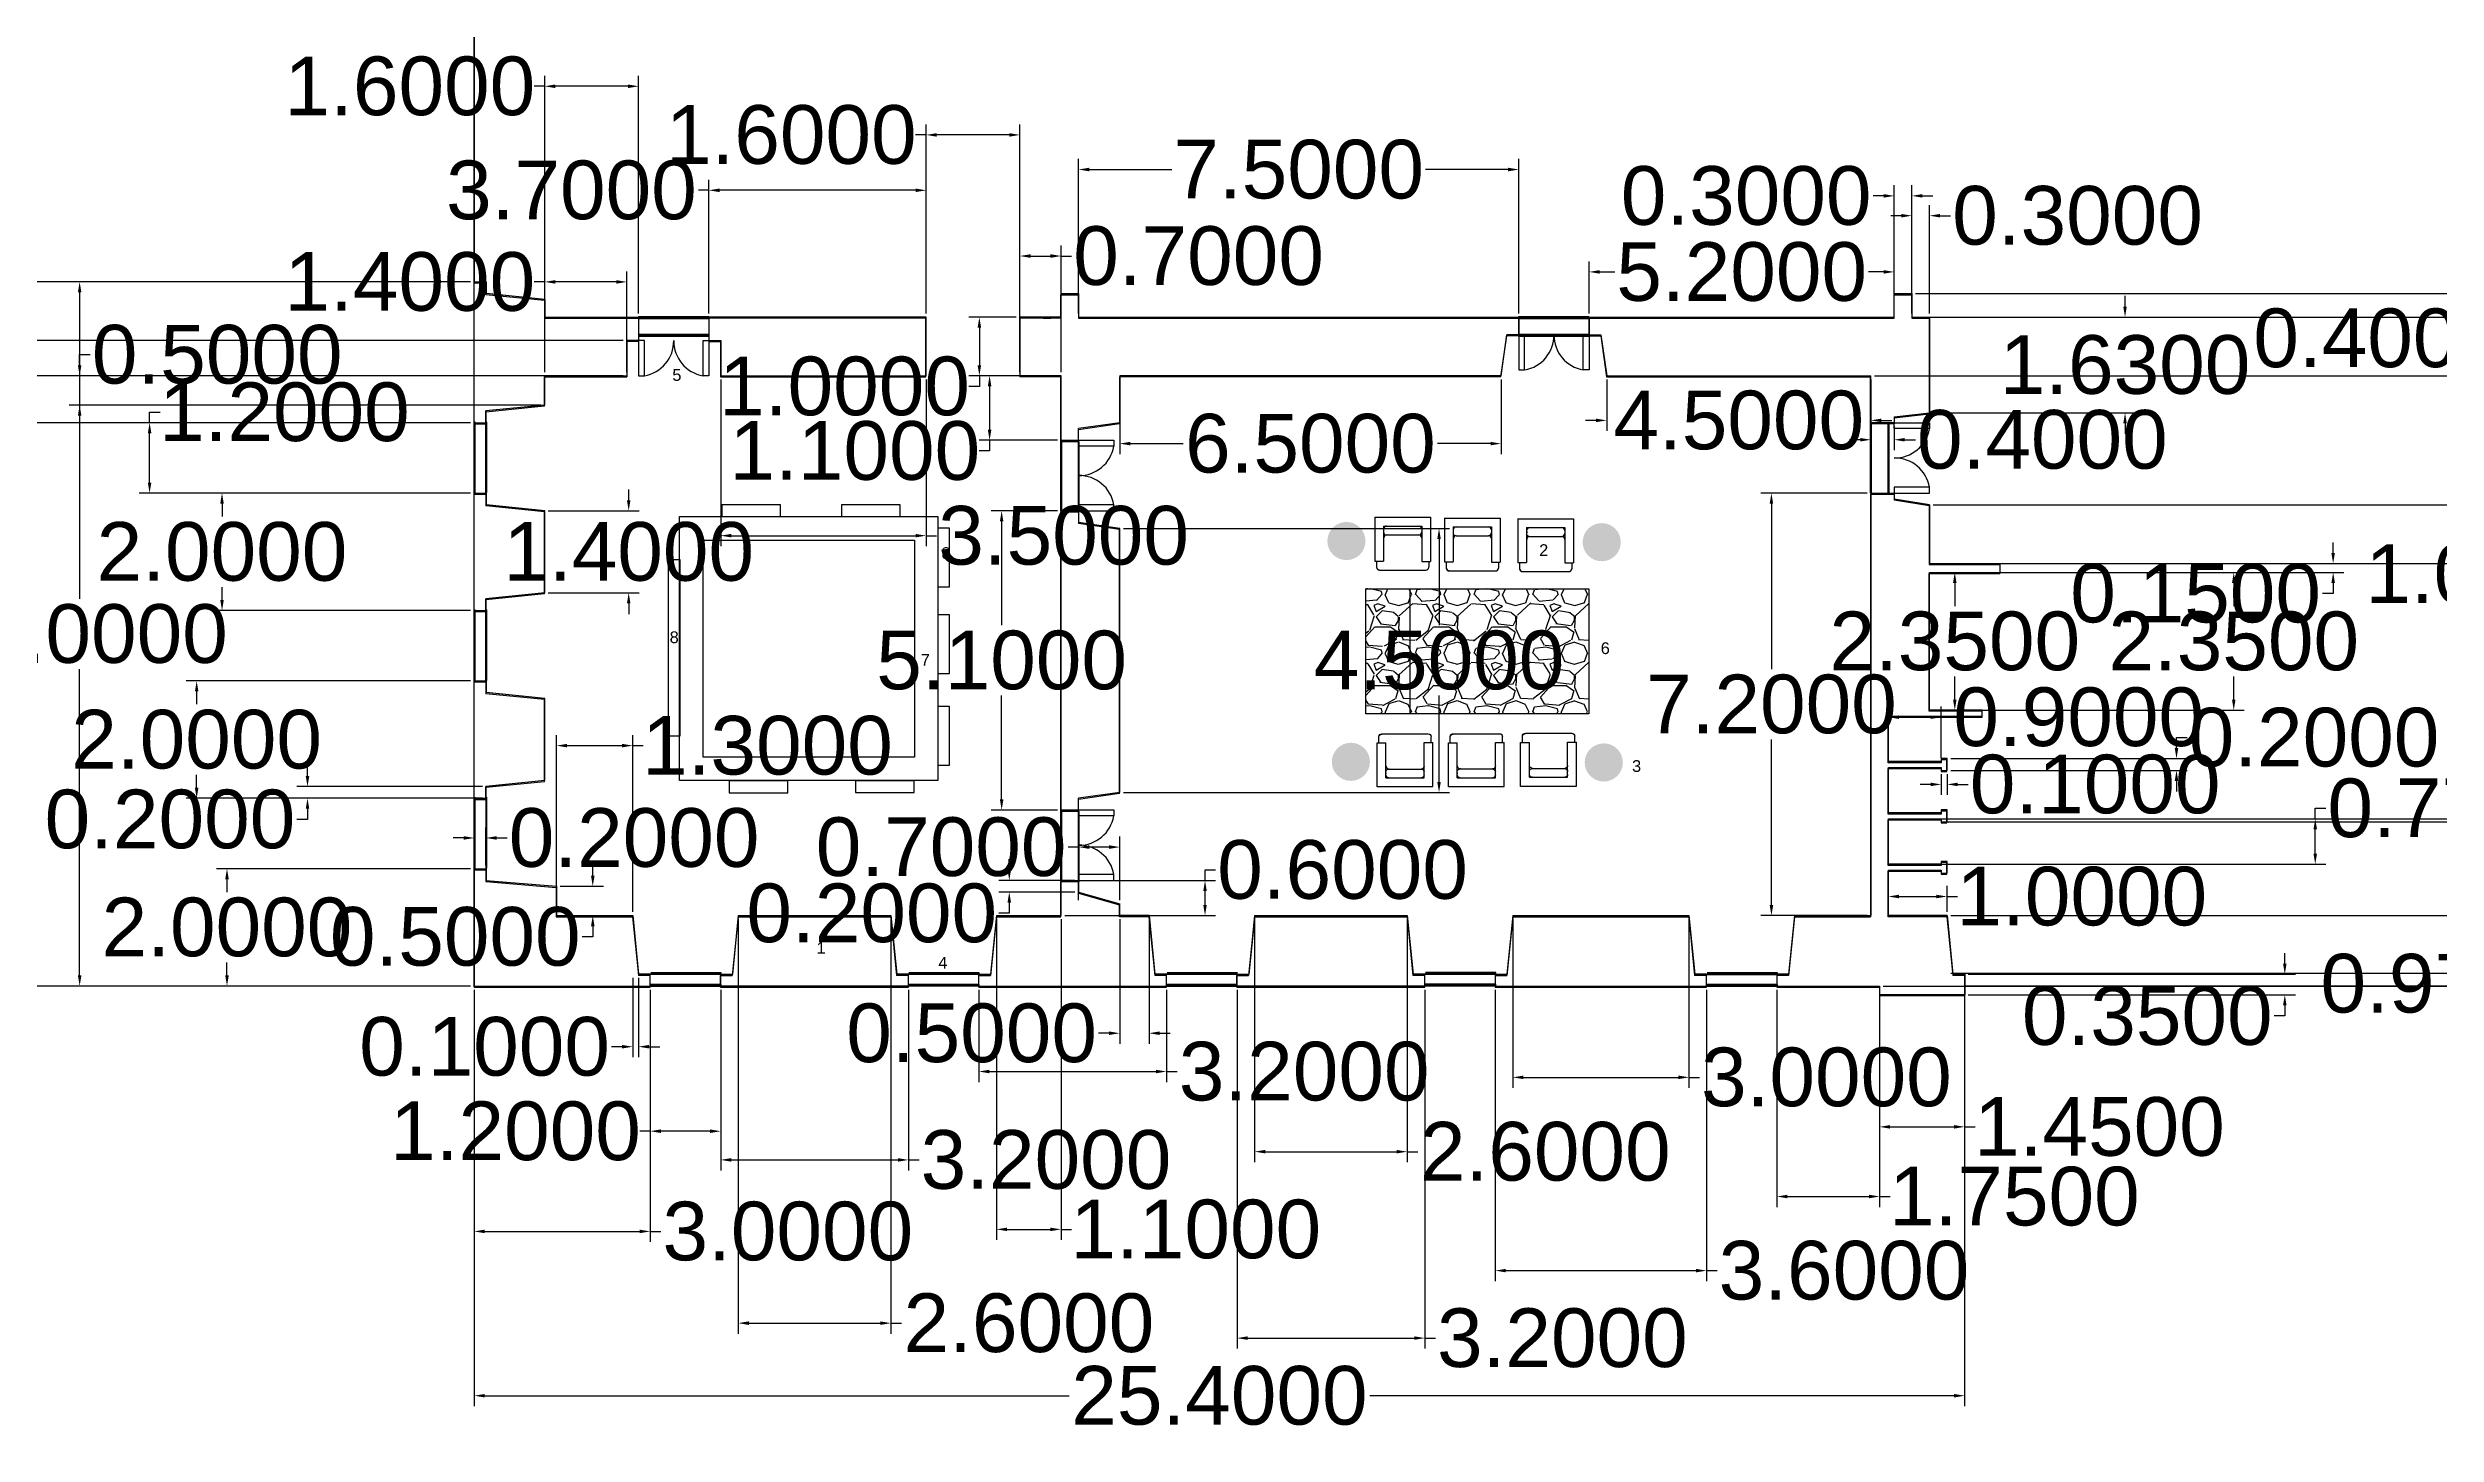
# Model space of a CAD drawing. Header units: inches. Extents: x -22 to 121, y -8 to 90.
# Drawn here: x -7.27 to 33.44, y -7.64 to 15.99 of the extents above; entities that cross this region are included whole.
import ezdxf

# ---------------------------------------------------------------- set-up
doc = ezdxf.new("R2010")
doc.units = ezdxf.units.IN
doc.header["$MEASUREMENT"] = 0
doc.layers.get('0').update_dxf_attribs({"color": 250})
for name, color, linetype in [('Contornos', 7, 'Continuous'), ('Dimensoes', 130, 'Continuous'), ('Janelas1', 250, 'Continuous'), ('Janelas2', 250, 'Continuous'), ('Janelas3', 250, 'Continuous'), ('Legendas', 84, 'Continuous'), ('paredes1', 170, 'Continuous'), ('paredes2', 170, 'Continuous'), ('paredes3', 170, 'Continuous'), ('piso1', 170, 'Continuous'), ('piso2', 170, 'Continuous'), ('piso3', 170, 'Continuous'), ('Portas1', 18, 'Continuous'), ('Portas2', 18, 'Continuous'), ('Portas2D', 40, 'Continuous'), ('Portas3', 18, 'Continuous'), ('Tapete', 255, 'Continuous')]:
    doc.layers.add(name, color=color, linetype=linetype)
doc.layers.add('Mobiliaria descanso', color=7, linetype='Continuous', true_color=0xb38600)
doc.layers.add('Mobiliario Exposicao', color=7, linetype='Continuous', true_color=0xb38600)
doc.styles.get("Standard").update_dxf_attribs({"font": 'arial.ttf', "height": 1})
doc.dimstyles.new('Anotativo', dxfattribs={"dimscale": 0, "dimtxt": 0.18, "dimasz": 0.18, "dimexe": 0.18, "dimexo": 0.0625, "dimgap": 0.09, "dimtad": 0, "dimtih": 1, "dimtoh": 1, "dimdec": 4, "dimzin": 0, "dimdsep": 46, "dimtxsty": 'Standard', "dimcen": 0.09, "dimadec": 0, "dimazin": 0, "dimtfac": 1, "dimtdec": 4, "dimtofl": 0, "dimtmove": 0, "dimatfit": 3, "dimfxl": 1, "dimtolj": 1, "dimtzin": 0, "dimarcsym": 0})
pattern_1 = [(228.01279, (-65.53563, -70.33242), (-8, -9), [0.134536, -13.319088]), (184.96974, (-65.625627, -70.432422), (12, 1), [0.230868, -22.855925]), (132.51045, (-65.855627, -70.45242), (10, -11), [0.162788, -16.1160326]), (267.27369, (-66.245627, -70.702422), (1, 20), [0.210238, -20.813558]), (292.833654, (-66.255627, -70.912422), (-5, 12), [0.206155, -20.409373]), (357.27369, (-66.175627, -71.102422), (-20, 1), [0.210238, -20.813558]), (37.69424, (-65.965627, -71.112422), (-13, -10), [0.278029, -27.5248485]), (72.25533, (-65.745627, -70.942422), (7, 22), [0.262488, -25.9863215]), (121.429566, (-65.665627, -70.692422), (-8, 13), [0.21095, -20.884073]), (175.23636, (-65.77563, -70.51242), (11, -1), [0.240832, -11.8007626]), (222.397438, (-66.015627, -70.492422), (-12, -11), [0.311448, -30.833375]), (138.814075, (-65.25563, -70.71242), (-7, 6), [0.106301, -10.523845]), (171.469234, (-65.335627, -70.64242), (13, -2), [0.202237, -20.0215114]), (225, (-65.5356, -70.6124), (-1e-16, -1), [0.141421, -1.2727926]), (203.19859, (-65.60563, -70.49242), (5, 2), [0.076158, -7.539615]), (291.80141, (-65.67563, -70.52242), (-1, 3), [0.107703, -5.277462]), (30.96376, (-65.63563, -70.62242), (3, 2), [0.174929, -5.656023]), (161.56505, (-65.48563, -70.53242), (2, -1), [0.126491, -3.035787]), (16.38954, (-66.255627, -70.52242), (10, 3), [0.1772, -17.542845]), (70.346176, (-66.08563, -70.47242), (-4, -11), [0.148661, -14.717408]), (293.19859, (-65.48563, -70.33242), (-2, 5), [0.152315, -7.463458]), (343.61046, (-65.425627, -70.47242), (-10, 3), [0.1772, -17.542845]), (339.44395, (-66.25563, -71.14242), (-5, 2), [0.17088, -8.373124]), (294.77514, (-66.09563, -71.20242), (-5, 11), [0.143178, -14.174643]), (66.80141, (-65.47563, -71.33242), (2, 5), [0.152315, -7.463458]), (17.354025, (-65.415627, -71.19242), (-13, -4), [0.167631, -16.5954236]), (69.44395, (-65.96563, -71.33242), (-2, -5), [0.08544, -8.458564]), (101.30993, (-65.53563, -71.33242), (-1, 4), [0.05099, -5.0480295]), (165.96376, (-65.54563, -71.28242), (3, -1), [0.206155, -3.916951]), (186.009006, (-65.745627, -71.23242), (10, 1), [0.19105, -18.913923]), (303.69007, (-65.63563, -70.71242), (-1, 2), [0.144222, -3.461329]), (353.157227, (-65.555627, -70.832422), (17, -2), [0.251794, -24.9275626]), (60.9454, (-65.30563, -70.86242), (-4, -7), [0.102956, -10.192674]), (90, (-65.2556, -70.7724), (-1, 1), [0.06, -0.94]), (120.25644, (-65.76563, -71.20242), (4, -7), [0.138924, -13.75352]), (48.01279, (-65.83563, -71.08242), (8, 9), [0.269072, -13.184552]), (0, (-65.6556, -70.8824), (1, 1), [0.26, -0.74]), (325.304846, (-65.395627, -70.88242), (10, -7), [0.158114, -15.653274]), (254.0546, (-65.26563, -70.97242), (-1, -4), [0.145602, -7.134508]), (207.645975, (-65.305627, -71.112422), (-19, -10), [0.237065, -23.469474]), (175.42608, (-65.515627, -71.222422), (-13, 1), [0.250799, -24.8290734])]

msp = doc.modelspace()

# ---------------------------------------------------------------- texts
at = {"layer": 'Legendas', "insert": (3.37518, 10.51348), "char_height": 0.2, "attachment_point": 1}
msp.add_mtext('5', dxfattribs=at)
at = {"layer": 'Legendas', "char_height": 0.2, "attachment_point": 1}
for s, width, insert in [('8', 0.0045072, (7.96428, 7.47865)), ('2', 0.009353, (18.14805, 7.52905)), ('8', 0.0045072, (3.32998, 6.04433)), ('6', 0.0056142, (19.19729, 5.85758)), ('7', 0.1577246, (7.61007, 5.65843)), ('3', 0.024229, (19.73122, 3.84917)), ('1', 0.0928325, (5.83388, 0.75053, 3.7)), ('4', 0.2079639, (7.90763, 0.49635))]:
    msp.add_mtext_dynamic_manual_height_columns(s, width=width, gutter_width=1, heights=[0], dxfattribs=dict(at, insert=insert))

# ---------------------------------------------------------------- blocks, each defined once
blk = doc.blocks.new('parede2.1')
at = {"layer": 'paredes2'}
for p, q in [((37.406, -26.742), (37.606, -26.742)), ((37.406, -28.742), (37.406, -26.742)), ((37.406, -26.742), (37.406, -28.742)), ((37.606, -26.742), (37.606, -26.942)), ((37.606, -26.942), (38.806, -27.042)), ((38.806, -27.042), (38.806, -27.542)), ((38.806, -27.542), (38.806, -27.542)), ((38.806, -27.542), (40.106, -27.542)), ((40.106, -27.542), (40.206, -28.542)), ((37.406, -28.742), (40.406, -28.742)), ((40.406, -28.542), (40.206, -28.542)), ((40.406, -28.742), (40.406, -28.542))]:
    blk.add_line(p, q, dxfattribs=at)
blk = doc.blocks.new('parede2.2')
at = {"layer": 'paredes2'}
for p, q in [((41.906, -27.542), (41.806, -28.542)), ((41.906, -27.542), (44.506, -27.542)), ((44.506, -27.542), (44.606, -28.542)), ((41.606, -28.542), (41.806, -28.542)), ((41.606, -28.742), (41.606, -28.542)), ((44.806, -28.742), (41.606, -28.742)), ((41.606, -28.742), (44.806, -28.742)), ((44.806, -28.542), (44.606, -28.542)), ((44.806, -28.742), (44.806, -28.542))]:
    blk.add_line(p, q, dxfattribs=at)
blk = doc.blocks.new('parede2.3')
at = {"layer": 'paredes2'}
for p, q in [((47.406, -26.942), (47.706, -26.942)), ((47.406, -27.542), (47.406, -26.942)), ((47.706, -26.942), (47.706, -27.142)), ((47.706, -27.142), (48.406, -27.342)), ((46.306, -27.542), (46.206, -28.542)), ((46.306, -27.542), (47.406, -27.542)), ((48.406, -27.542), (48.406, -27.342)), ((48.906, -27.542), (48.406, -27.542)), ((48.906, -27.542), (49.006, -28.542)), ((46.006, -28.742), (46.006, -28.542)), ((46.006, -28.542), (46.206, -28.542)), ((46.006, -28.742), (49.206, -28.742)), ((49.206, -28.542), (49.006, -28.542)), ((49.206, -28.742), (49.206, -28.542))]:
    blk.add_line(p, q, dxfattribs=at)
blk = doc.blocks.new('parede2.4')
at = {"layer": 'paredes2'}
for p, q in [((50.706, -27.542), (50.606, -28.542)), ((50.706, -27.542), (53.306, -27.542)), ((53.306, -27.542), (53.406, -28.542)), ((50.406, -28.542), (50.606, -28.542)), ((50.406, -28.742), (50.406, -28.542)), ((53.606, -28.742), (50.406, -28.742)), ((50.406, -28.742), (53.606, -28.742)), ((53.606, -28.542), (53.406, -28.542)), ((53.606, -28.742), (53.606, -28.542))]:
    blk.add_line(p, q, dxfattribs=at)
blk = doc.blocks.new('parede2.5')
at = {"layer": 'paredes2'}
for p, q in [((55.106, -27.542), (55.006, -28.542)), ((55.106, -27.542), (58.106, -27.542)), ((58.106, -27.542), (58.206, -28.542)), ((54.806, -28.542), (55.006, -28.542)), ((54.806, -28.542), (54.806, -28.742)), ((54.806, -28.742), (58.406, -28.742)), ((58.406, -28.542), (58.206, -28.542)), ((58.406, -28.742), (58.406, -28.542))]:
    blk.add_line(p, q, dxfattribs=at)
blk = doc.blocks.new('parede2.6')
at = {"layer": 'paredes2'}
for p, q in [((61.206, -20.342), (61.606, -20.342)), ((61.206, -20.342), (61.206, -27.542)), ((61.606, -20.342), (61.606, -20.442)), ((62.206, -20.542), (61.606, -20.442)), ((62.206, -20.542), (62.206, -21.542)), ((62.206, -21.542), (63.406, -21.542)), ((63.406, -21.542), (63.406, -21.692)), ((62.206, -24.042), (62.206, -21.692)), ((62.206, -21.692), (63.406, -21.692)), ((61.506, -24.142), (63.106, -24.142)), ((61.506, -24.917), (61.506, -24.142)), ((63.106, -24.042), (62.206, -24.042)), ((63.106, -24.142), (63.106, -24.042)), ((62.406, -24.917), (61.506, -24.917)), ((61.506, -25.017), (62.406, -25.017)), ((61.506, -25.792), (61.506, -25.017)), ((62.406, -24.867), (62.406, -24.917)), ((62.506, -24.867), (62.406, -24.867)), ((62.406, -25.017), (62.406, -25.067)), ((62.406, -25.067), (62.506, -25.067)), ((62.506, -25.067), (62.506, -24.867)), ((62.406, -25.792), (61.506, -25.792)), ((61.506, -26.667), (61.506, -25.892)), ((61.506, -25.892), (62.406, -25.892)), ((62.406, -25.742), (62.406, -25.792)), ((62.506, -25.742), (62.406, -25.742)), ((62.406, -25.892), (62.406, -25.942)), ((62.406, -25.942), (62.506, -25.942)), ((62.506, -25.942), (62.506, -25.742)), ((62.406, -26.667), (61.506, -26.667)), ((61.506, -26.767), (62.406, -26.767)), ((61.506, -27.542), (61.506, -26.767)), ((62.406, -26.617), (62.406, -26.667)), ((62.506, -26.617), (62.406, -26.617)), ((62.406, -26.767), (62.406, -26.817)), ((62.406, -26.817), (62.506, -26.817)), ((62.506, -26.817), (62.506, -26.617)), ((59.906, -27.542), (59.806, -28.542)), ((59.906, -27.542), (61.206, -27.542)), ((62.506, -27.542), (61.506, -27.542)), ((62.506, -27.542), (62.606, -28.542)), ((59.606, -28.542), (59.606, -28.742)), ((59.806, -28.542), (59.606, -28.542)), ((59.606, -28.742), (61.356, -28.742)), ((61.356, -28.742), (61.356, -28.892)), ((62.806, -28.892), (61.356, -28.892)), ((62.806, -28.542), (62.606, -28.542)), ((62.806, -28.542), (62.806, -28.892))]:
    blk.add_line(p, q, dxfattribs=at)
blk = doc.blocks.new('parede2.7')
at = {"layer": 'paredes2'}
for p, q in [((61.606, -16.942), (61.606, -16.942)), ((61.606, -17.342), (61.606, -16.942)), ((61.606, -16.942), (61.906, -16.942)), ((61.906, -16.942), (61.906, -17.342)), ((56.406, -17.342), (56.406, -17.642)), ((56.406, -17.342), (61.606, -17.342)), ((61.906, -17.342), (62.206, -17.342)), ((62.206, -17.342), (62.206, -18.972)), ((56.406, -17.642), (56.606, -17.642)), ((56.606, -17.642), (56.706, -18.342)), ((56.706, -18.342), (61.206, -18.342)), ((61.206, -19.142), (61.206, -18.342)), ((61.606, -19.042), (62.206, -18.972)), ((61.606, -19.042), (61.606, -19.142)), ((62.206, -18.972), (62.206, -18.972)), ((61.606, -19.142), (61.206, -19.142))]:
    blk.add_line(p, q, dxfattribs=at)
blk = doc.blocks.new('parede2.8')
at = {"layer": 'paredes2'}
for p, q in [((47.406, -17.342), (47.406, -16.942)), ((47.406, -16.942), (47.706, -16.942)), ((47.706, -16.942), (47.706, -17.342)), ((46.706, -17.342), (46.706, -18.342)), ((47.406, -17.342), (46.706, -17.342)), ((47.106, -17.342), (47.237, -17.342)), ((47.706, -17.342), (55.206, -17.342)), ((50.061, -17.342), (50.061, -17.342)), ((55.206, -17.342), (55.206, -17.642)), ((54.906, -18.342), (55.006, -17.642)), ((55.206, -17.642), (55.006, -17.642)), ((47.406, -18.342), (46.706, -18.342)), ((47.406, -19.442), (47.406, -18.342)), ((54.906, -18.342), (48.406, -18.342)), ((48.406, -18.342), (48.406, -19.142)), ((48.606, -18.342), (48.606, -18.342)), ((47.406, -19.442), (47.706, -19.442)), ((48.406, -19.142), (47.706, -19.242)), ((47.706, -19.442), (47.706, -19.242))]:
    blk.add_line(p, q, dxfattribs=at)
blk = doc.blocks.new('parede2.9')
at = {"layer": 'paredes2'}
for p, q in [((45.106, -17.342), (41.406, -17.342)), ((41.406, -17.342), (41.406, -17.742)), ((45.106, -18.342), (45.106, -17.342)), ((41.406, -17.742), (41.606, -17.742)), ((41.606, -17.742), (41.606, -18.342)), ((41.606, -18.342), (45.106, -18.342))]:
    blk.add_line(p, q, dxfattribs=at)
blk = doc.blocks.new('parede2.10')
at = {"layer": 'paredes2'}
for p, q in [((37.406, -16.742), (37.606, -16.742)), ((37.406, -19.142), (37.406, -16.742)), ((37.606, -16.742), (37.606, -16.942)), ((38.606, -17.042), (37.606, -16.942)), ((38.606, -17.042), (38.606, -17.342)), ((38.606, -17.342), (40.206, -17.342)), ((40.206, -17.342), (40.206, -17.742)), ((40.006, -17.742), (40.006, -18.342)), ((40.206, -17.742), (40.006, -17.742)), ((40.206, -17.742), (40.206, -17.742)), ((38.606, -18.342), (40.006, -18.342)), ((38.606, -18.842), (38.606, -18.342)), ((38.606, -18.842), (37.606, -18.942)), ((37.606, -19.142), (37.606, -18.942)), ((37.406, -19.142), (37.606, -19.142))]:
    blk.add_line(p, q, dxfattribs=at)
blk = doc.blocks.new('parede2.11')
at = {"layer": 'paredes2'}
for p, q in [((37.406, -22.342), (37.406, -20.342)), ((37.406, -20.342), (37.606, -20.342)), ((37.606, -20.342), (37.606, -20.542)), ((38.606, -20.642), (37.606, -20.542)), ((38.606, -22.042), (38.606, -20.642)), ((37.406, -22.342), (37.606, -22.342)), ((38.606, -22.042), (37.606, -22.142)), ((37.606, -22.342), (37.606, -22.142))]:
    blk.add_line(p, q, dxfattribs=at)
blk = doc.blocks.new('parede2.12')
at = {"layer": 'paredes2'}
for p, q in [((37.406, -25.542), (37.406, -23.542)), ((37.406, -23.542), (37.606, -23.542)), ((37.606, -23.542), (37.606, -23.742)), ((38.606, -23.842), (37.606, -23.742)), ((38.606, -25.242), (38.606, -23.842)), ((37.406, -25.542), (37.606, -25.542)), ((38.606, -25.242), (37.606, -25.342)), ((37.606, -25.542), (37.606, -25.342))]:
    blk.add_line(p, q, dxfattribs=at)
blk = doc.blocks.new('parede2.13')
at = {"layer": 'paredes2'}
for p, q in [((47.406, -25.742), (47.406, -20.642)), ((47.406, -20.642), (47.706, -20.642)), ((47.706, -20.642), (47.706, -20.842)), ((48.406, -20.942), (47.706, -20.842)), ((48.406, -25.442), (48.406, -20.942)), ((48.406, -25.442), (47.706, -25.542)), ((47.706, -25.542), (47.706, -25.542)), ((47.706, -25.742), (47.706, -25.542)), ((47.406, -25.742), (47.706, -25.742))]:
    blk.add_line(p, q, dxfattribs=at)
blk = doc.blocks.new('parede3.1')
at = {"layer": 'paredes3'}
for p, q in [((72.266, -25.724), (72.466, -25.724)), ((72.266, -27.724), (72.266, -25.724)), ((72.266, -25.724), (72.266, -27.724)), ((72.466, -25.724), (72.466, -25.924)), ((72.466, -25.924), (73.666, -26.024)), ((73.666, -26.024), (73.666, -26.524)), ((73.666, -26.524), (73.666, -26.524)), ((73.666, -26.524), (74.966, -26.524)), ((74.966, -26.524), (75.066, -27.524)), ((75.266, -27.524), (75.066, -27.524)), ((75.266, -27.724), (75.266, -27.524)), ((72.266, -27.724), (75.266, -27.724))]:
    blk.add_line(p, q, dxfattribs=at)
blk = doc.blocks.new('parede3.2')
at = {"layer": 'paredes3'}
for p, q in [((76.766, -26.524), (76.666, -27.524)), ((76.766, -26.524), (79.366, -26.524)), ((79.366, -26.524), (79.466, -27.524)), ((76.466, -27.524), (76.666, -27.524)), ((76.466, -27.724), (76.466, -27.524)), ((79.666, -27.524), (79.466, -27.524)), ((79.666, -27.724), (79.666, -27.524)), ((79.666, -27.724), (76.466, -27.724)), ((76.466, -27.724), (79.666, -27.724))]:
    blk.add_line(p, q, dxfattribs=at)
blk = doc.blocks.new('parede3.3')
at = {"layer": 'paredes3'}
for p, q in [((82.266, -25.924), (82.566, -25.924)), ((82.266, -26.524), (82.266, -25.924)), ((82.566, -25.924), (82.566, -26.124)), ((82.566, -26.124), (83.266, -26.324)), ((83.266, -26.524), (83.266, -26.324)), ((81.166, -26.524), (81.066, -27.524)), ((81.166, -26.524), (82.266, -26.524)), ((83.766, -26.524), (83.266, -26.524)), ((83.766, -26.524), (83.866, -27.524)), ((80.866, -27.724), (80.866, -27.524)), ((80.866, -27.524), (81.066, -27.524)), ((84.066, -27.524), (83.866, -27.524)), ((84.066, -27.724), (84.066, -27.524)), ((80.866, -27.724), (84.066, -27.724))]:
    blk.add_line(p, q, dxfattribs=at)
blk = doc.blocks.new('parede3.4')
at = {"layer": 'paredes3'}
for p, q in [((85.566, -26.524), (85.466, -27.524)), ((85.566, -26.524), (88.166, -26.524)), ((88.166, -26.524), (88.266, -27.524)), ((85.266, -27.524), (85.466, -27.524)), ((85.266, -27.724), (85.266, -27.524)), ((88.466, -27.524), (88.266, -27.524)), ((88.466, -27.724), (88.466, -27.524)), ((88.466, -27.724), (85.266, -27.724)), ((85.266, -27.724), (88.466, -27.724))]:
    blk.add_line(p, q, dxfattribs=at)
blk = doc.blocks.new('parede3.5')
at = {"layer": 'paredes3'}
for p, q in [((89.966, -26.524), (89.866, -27.524)), ((89.966, -26.524), (92.966, -26.524)), ((92.966, -26.524), (93.066, -27.524)), ((89.666, -27.524), (89.866, -27.524)), ((89.666, -27.524), (89.666, -27.724)), ((93.266, -27.524), (93.066, -27.524)), ((93.266, -27.724), (93.266, -27.524)), ((89.666, -27.724), (93.266, -27.724))]:
    blk.add_line(p, q, dxfattribs=at)
blk = doc.blocks.new('parede3.6')
at = {"layer": 'paredes3'}
for p, q in [((96.066, -19.324), (96.466, -19.324)), ((96.066, -19.324), (96.066, -26.524)), ((96.466, -19.324), (96.466, -19.424)), ((97.066, -19.524), (96.466, -19.424)), ((97.066, -19.524), (97.066, -20.524)), ((97.066, -20.524), (98.266, -20.524)), ((97.066, -23.024), (97.066, -20.674)), ((97.066, -20.674), (98.266, -20.674)), ((98.266, -20.524), (98.266, -20.674)), ((96.366, -23.124), (97.966, -23.124)), ((96.366, -23.899), (96.366, -23.124)), ((97.966, -23.024), (97.066, -23.024)), ((97.966, -23.124), (97.966, -23.024)), ((97.266, -23.899), (96.366, -23.899)), ((96.366, -23.999), (97.266, -23.999)), ((96.366, -24.774), (96.366, -23.999)), ((97.266, -23.849), (97.266, -23.899)), ((97.366, -23.849), (97.266, -23.849)), ((97.266, -23.999), (97.266, -24.049)), ((97.366, -24.049), (97.366, -23.849)), ((97.266, -24.049), (97.366, -24.049)), ((97.266, -24.774), (96.366, -24.774)), ((97.266, -24.724), (97.266, -24.774)), ((97.366, -24.724), (97.266, -24.724)), ((97.366, -24.924), (97.366, -24.724)), ((96.366, -25.649), (96.366, -24.874)), ((96.366, -24.874), (97.266, -24.874)), ((97.266, -24.874), (97.266, -24.924)), ((97.266, -24.924), (97.366, -24.924)), ((97.266, -25.599), (97.266, -25.649)), ((97.366, -25.599), (97.266, -25.599)), ((97.366, -25.799), (97.366, -25.599)), ((97.266, -25.649), (96.366, -25.649)), ((96.366, -25.749), (97.266, -25.749)), ((96.366, -26.524), (96.366, -25.749)), ((97.266, -25.749), (97.266, -25.799)), ((97.266, -25.799), (97.366, -25.799)), ((94.766, -26.524), (94.666, -27.524)), ((94.766, -26.524), (96.066, -26.524)), ((97.366, -26.524), (96.366, -26.524)), ((97.366, -26.524), (97.466, -27.524)), ((94.466, -27.524), (94.466, -27.724)), ((94.666, -27.524), (94.466, -27.524)), ((97.666, -27.524), (97.466, -27.524)), ((97.666, -27.524), (97.666, -27.874)), ((94.466, -27.724), (96.216, -27.724)), ((96.216, -27.724), (96.216, -27.874)), ((97.666, -27.874), (96.216, -27.874))]:
    blk.add_line(p, q, dxfattribs=at)
blk = doc.blocks.new('parede3.7')
at = {"layer": 'paredes3'}
for p, q in [((96.466, -15.924), (96.466, -15.924)), ((96.466, -16.324), (96.466, -15.924)), ((96.466, -15.924), (96.766, -15.924)), ((96.766, -15.924), (96.766, -16.324)), ((91.266, -16.324), (91.266, -16.624)), ((91.266, -16.324), (96.466, -16.324)), ((91.266, -16.624), (91.466, -16.624)), ((91.466, -16.624), (91.566, -17.324)), ((96.766, -16.324), (97.066, -16.324)), ((97.066, -16.324), (97.066, -17.954)), ((91.566, -17.324), (96.066, -17.324)), ((96.066, -18.124), (96.066, -17.324)), ((96.466, -18.124), (96.066, -18.124)), ((96.466, -18.024), (97.066, -17.954)), ((96.466, -18.024), (96.466, -18.124)), ((97.066, -17.954), (97.066, -17.954))]:
    blk.add_line(p, q, dxfattribs=at)
blk = doc.blocks.new('parede3.8')
at = {"layer": 'paredes3'}
for p, q in [((82.266, -16.324), (82.266, -15.924)), ((82.266, -15.924), (82.566, -15.924)), ((82.566, -15.924), (82.566, -16.324)), ((81.566, -16.324), (81.566, -17.324)), ((82.266, -16.324), (81.566, -16.324)), ((81.966, -16.324), (82.097, -16.324)), ((82.566, -16.324), (90.066, -16.324)), ((84.921, -16.324), (84.921, -16.324)), ((89.766, -17.324), (89.866, -16.624)), ((90.066, -16.624), (89.866, -16.624)), ((90.066, -16.324), (90.066, -16.624)), ((82.266, -17.324), (81.566, -17.324)), ((82.266, -18.424), (82.266, -17.324)), ((89.766, -17.324), (83.266, -17.324)), ((83.266, -17.324), (83.266, -18.124)), ((83.466, -17.324), (83.466, -17.324)), ((83.266, -18.124), (82.566, -18.224)), ((82.566, -18.424), (82.566, -18.224)), ((82.266, -18.424), (82.566, -18.424))]:
    blk.add_line(p, q, dxfattribs=at)
blk = doc.blocks.new('parede3.9')
at = {"layer": 'paredes3'}
for p, q in [((79.966, -16.324), (76.266, -16.324)), ((76.266, -16.324), (76.266, -16.724)), ((79.966, -17.324), (79.966, -16.324)), ((76.266, -16.724), (76.466, -16.724)), ((76.466, -16.724), (76.466, -17.324)), ((76.466, -17.324), (79.966, -17.324))]:
    blk.add_line(p, q, dxfattribs=at)
blk = doc.blocks.new('parede3.10')
at = {"layer": 'paredes3'}
for p, q in [((72.266, -15.724), (72.466, -15.724)), ((72.266, -18.124), (72.266, -15.724)), ((72.466, -15.724), (72.466, -15.924)), ((73.466, -16.024), (72.466, -15.924)), ((73.466, -16.024), (73.466, -16.324)), ((73.466, -16.324), (75.066, -16.324)), ((75.066, -16.324), (75.066, -16.724)), ((74.866, -16.724), (74.866, -17.324)), ((75.066, -16.724), (74.866, -16.724)), ((75.066, -16.724), (75.066, -16.724)), ((73.466, -17.324), (74.866, -17.324)), ((73.466, -17.824), (73.466, -17.324)), ((73.466, -17.824), (72.466, -17.924)), ((72.266, -18.124), (72.466, -18.124)), ((72.466, -18.124), (72.466, -17.924))]:
    blk.add_line(p, q, dxfattribs=at)
blk = doc.blocks.new('parede3.11')
at = {"layer": 'paredes3'}
for p, q in [((72.266, -21.324), (72.266, -19.324)), ((72.266, -19.324), (72.466, -19.324)), ((72.466, -19.324), (72.466, -19.524)), ((73.466, -19.624), (72.466, -19.524)), ((73.466, -21.024), (73.466, -19.624)), ((73.466, -21.024), (72.466, -21.124)), ((72.466, -21.324), (72.466, -21.124)), ((72.266, -21.324), (72.466, -21.324))]:
    blk.add_line(p, q, dxfattribs=at)
blk = doc.blocks.new('parede3.12')
at = {"layer": 'paredes3'}
for p, q in [((72.266, -24.524), (72.266, -22.524)), ((72.266, -22.524), (72.466, -22.524)), ((72.466, -22.524), (72.466, -22.724)), ((73.466, -22.824), (72.466, -22.724)), ((73.466, -24.224), (73.466, -22.824)), ((73.466, -24.224), (72.466, -24.324)), ((72.466, -24.524), (72.466, -24.324)), ((72.266, -24.524), (72.466, -24.524))]:
    blk.add_line(p, q, dxfattribs=at)
blk = doc.blocks.new('parede3.13')
at = {"layer": 'paredes3'}
for p, q in [((82.266, -24.724), (82.266, -19.624)), ((82.266, -19.624), (82.566, -19.624)), ((82.566, -19.624), (82.566, -19.824)), ((83.266, -19.924), (82.566, -19.824)), ((83.266, -24.424), (83.266, -19.924)), ((82.266, -24.724), (82.566, -24.724)), ((83.266, -24.424), (82.566, -24.524)), ((82.566, -24.524), (82.566, -24.524)), ((82.566, -24.724), (82.566, -24.524))]:
    blk.add_line(p, q, dxfattribs=at)
blk = doc.blocks.new('janela1.2')
at = {"layer": 'Janelas1', "true_color": 0xf9f7d7, "extrusion": (1, -6.12323e-17, 2.22045e-16)}
h = blk.add_hatch(color=7, dxfattribs=at)
h.dxf.hatch_style = 1
h.paths.add_polyline_path([(5.194, 0), (6.394, 0), (6.394, 0.8), (5.194, 0.8)])
h = blk.add_hatch(color=7, dxfattribs=at)
h.dxf.hatch_style = 1
h.paths.add_polyline_path([(5.194, 3.7), (5.194, 3.24), (6.394, 3.24), (6.394, 3.7)])
at = {"layer": 'Janelas1', "true_color": 0xffffff, "extrusion": (1, -6.12323e-17, 2.22045e-16)}
h = blk.add_hatch(color=7, dxfattribs=at)
h.dxf.hatch_style = 1
h.paths.add_polyline_path([(5.194, 3.14), (5.194, 0.9), (6.394, 0.9), (6.394, 3.14)])
h.paths.add_polyline_path([(5.254, 2.58), (5.254, 3.08), (5.754, 3.08), (5.754, 2.58)], flags=16)
h.paths.add_polyline_path([(5.834, 2.58), (5.834, 3.08), (6.334, 3.08), (6.334, 2.58)], flags=16)
h.paths.add_polyline_path([(5.253, 2), (5.253, 2.5), (5.753, 2.5), (5.753, 2)], flags=16)
h.paths.add_polyline_path([(5.833, 2), (5.833, 2.5), (6.333, 2.5), (6.333, 2)], flags=16)
h.paths.add_polyline_path([(5.253, 1.48), (5.253, 1.98), (5.753, 1.98), (5.753, 1.48)], flags=16)
h.paths.add_polyline_path([(5.833, 1.48), (5.833, 1.98), (6.333, 1.98), (6.333, 1.48)], flags=16)
h.paths.add_polyline_path([(5.253, 0.96), (5.253, 1.46), (5.753, 1.46), (5.753, 0.96)], flags=16)
h.paths.add_polyline_path([(5.833, 0.96), (5.833, 1.46), (6.333, 1.46), (6.333, 0.96)], flags=16)
at = {"layer": 'Janelas1', "true_color": 0xdcdcac, "extrusion": (1, -6.12323e-17, 2.22045e-16)}
h = blk.add_hatch(color=254, dxfattribs=at)
h.dxf.hatch_style = 1
h.paths.add_polyline_path([(5.194, 3.24), (5.194, 3.14), (6.394, 3.14), (6.394, 3.24)])
h = blk.add_hatch(color=254, dxfattribs=at)
h.dxf.hatch_style = 1
h.paths.add_polyline_path([(5.194, 0.9), (5.194, 0.8), (6.394, 0.8), (6.394, 0.9)])
at = {"layer": 'Janelas1', "true_color": 0xc9ddde, "extrusion": (1, -6.12323e-17, 2.22045e-16)}
h = blk.add_hatch(color=254, dxfattribs=at)
h.dxf.hatch_style = 1
h.paths.add_polyline_path([(5.254, 2.58), (5.754, 2.58), (5.754, 3.08), (5.254, 3.08)])
h.paths.add_polyline_path([(5.834, 2.58), (6.334, 2.58), (6.334, 3.08), (5.834, 3.08)])
h.paths.add_polyline_path([(5.253, 2), (5.753, 2), (5.753, 2.5), (5.253, 2.5)])
h.paths.add_polyline_path([(5.833, 2), (6.333, 2), (6.333, 2.5), (5.833, 2.5)])
h.paths.add_polyline_path([(5.253, 1.48), (5.753, 1.48), (5.753, 1.98), (5.253, 1.98)])
h.paths.add_polyline_path([(5.833, 1.48), (6.333, 1.48), (6.333, 1.98), (5.833, 1.98)])
h.paths.add_polyline_path([(5.253, 0.96), (5.753, 0.96), (5.753, 1.46), (5.253, 1.46)])
h.paths.add_polyline_path([(5.833, 0.96), (6.333, 0.96), (6.333, 1.46), (5.833, 1.46)])
at = {"layer": 'Janelas1', "true_color": 0xf9f7d7, "extrusion": (-1, 1.83697e-16, -2.22045e-16)}
h = blk.add_hatch(color=7, dxfattribs=at)
h.dxf.hatch_style = 1
h.paths.add_polyline_path([(-5.194, 0), (-5.194, 0.8), (-6.394, 0.8), (-6.394, 0)])
h = blk.add_hatch(color=7, dxfattribs=at)
h.dxf.hatch_style = 1
h.paths.add_polyline_path([(-5.194, 3.24), (-5.194, 3.7), (-6.394, 3.7), (-6.394, 3.24)])
at = {"layer": 'Janelas1', "true_color": 0xffffff, "extrusion": (-1, 1.83697e-16, -2.22045e-16)}
h = blk.add_hatch(color=7, dxfattribs=at)
h.dxf.hatch_style = 1
h.paths.add_polyline_path([(-5.194, 0.9), (-5.194, 3.14), (-6.394, 3.14), (-6.394, 0.9)])
h.paths.add_polyline_path([(-5.834, 2.58), (-6.334, 2.58), (-6.334, 3.08), (-5.834, 3.08)], flags=16)
h.paths.add_polyline_path([(-5.254, 2.58), (-5.754, 2.58), (-5.754, 3.08), (-5.254, 3.08)], flags=16)
h.paths.add_polyline_path([(-5.836, 2), (-6.336, 2), (-6.336, 2.5), (-5.836, 2.5)], flags=16)
h.paths.add_polyline_path([(-5.256, 2), (-5.756, 2), (-5.756, 2.5), (-5.256, 2.5)], flags=16)
h.paths.add_polyline_path([(-5.836, 1.48), (-6.336, 1.48), (-6.336, 1.98), (-5.836, 1.98)], flags=16)
h.paths.add_polyline_path([(-5.256, 1.48), (-5.756, 1.48), (-5.756, 1.98), (-5.256, 1.98)], flags=16)
h.paths.add_polyline_path([(-5.836, 0.96), (-6.336, 0.96), (-6.336, 1.46), (-5.836, 1.46)], flags=16)
h.paths.add_polyline_path([(-5.256, 0.96), (-5.756, 0.96), (-5.756, 1.46), (-5.256, 1.46)], flags=16)
at = {"layer": 'Janelas1', "true_color": 0xdcdcac, "extrusion": (-1, 1.83697e-16, -2.22045e-16)}
h = blk.add_hatch(color=254, dxfattribs=at)
h.dxf.hatch_style = 1
h.paths.add_polyline_path([(-6.394, 3.24), (-6.394, 3.14), (-5.194, 3.14), (-5.194, 3.24)])
h = blk.add_hatch(color=254, dxfattribs=at)
h.dxf.hatch_style = 1
h.paths.add_polyline_path([(-5.194, 0.8), (-5.194, 0.9), (-6.394, 0.9), (-6.394, 0.8)])
at = {"layer": 'Janelas1', "true_color": 0xc9ddde, "extrusion": (-1, 1.83697e-16, -2.22045e-16)}
h = blk.add_hatch(color=254, dxfattribs=at)
h.dxf.hatch_style = 1
h.paths.add_polyline_path([(-5.834, 2.58), (-5.834, 3.08), (-6.334, 3.08), (-6.334, 2.58)])
h.paths.add_polyline_path([(-5.254, 2.58), (-5.254, 3.08), (-5.754, 3.08), (-5.754, 2.58)])
h.paths.add_polyline_path([(-5.836, 2), (-5.836, 2.5), (-6.336, 2.5), (-6.336, 2)])
h.paths.add_polyline_path([(-5.256, 2), (-5.256, 2.5), (-5.756, 2.5), (-5.756, 2)])
h.paths.add_polyline_path([(-5.836, 1.48), (-5.836, 1.98), (-6.336, 1.98), (-6.336, 1.48)])
h.paths.add_polyline_path([(-5.256, 1.48), (-5.256, 1.98), (-5.756, 1.98), (-5.756, 1.48)])
h.paths.add_polyline_path([(-5.836, 0.96), (-5.836, 1.46), (-6.336, 1.46), (-6.336, 0.96)])
h.paths.add_polyline_path([(-5.256, 0.96), (-5.256, 1.46), (-5.756, 1.46), (-5.756, 0.96)])
at = {"layer": 'Janelas1', "extrusion": (1, -6.12323e-17, 2.22045e-16)}
for p, q in [((-0.002, 6.394, 3.14), (-0.002, 5.194, 3.14)), ((-0.002, 6.394, 3.24), (-0.002, 6.394, 3.14)), ((-0.002, 5.194, 3.24), (-0.002, 6.394, 3.24)), ((-0.002, 6.394, 0.9), (-0.002, 5.194, 0.9)), ((-0.002, 6.394, 0.8), (-0.002, 6.394, 0.9)), ((-0.002, 5.194, 0.8), (-0.002, 6.394, 0.8)), ((-0.002, 6.394, 3.7), (-0.002, 5.194, 3.7)), ((-0.002, 6.394), (-0.002, 6.394, 3.7)), ((-0.002, 5.194), (-0.002, 6.394)), ((-0.002, 6.334, 3.08), (-0.002, 6.334, 2.58)), ((-0.002, 6.334, 2.58), (-0.002, 5.834, 2.58)), ((-0.002, 5.834, 3.08), (-0.002, 6.334, 3.08)), ((-0.002, 5.833, 2.5), (-0.002, 6.333, 2.5)), ((-0.002, 6.333, 2), (-0.002, 5.833, 2)), ((-0.002, 6.333, 1.48), (-0.002, 5.833, 1.48)), ((-0.002, 5.833, 1.46), (-0.002, 6.333, 1.46)), ((-0.002, 6.333, 1.46), (-0.002, 6.333, 0.96)), ((-0.002, 5.833, 1.98), (-0.002, 6.333, 1.98)), ((-0.002, 6.333, 0.96), (-0.002, 5.833, 0.96)), ((-0.002, 6.333, 1.98), (-0.002, 6.333, 1.48)), ((-0.002, 6.333, 2.5), (-0.002, 6.333, 2)), ((0.198, 6.394, 3.14), (0.198, 5.194, 3.14)), ((0.198, 6.394, 3.24), (0.198, 6.394, 3.14)), ((0.198, 5.194, 3.24), (0.198, 6.394, 3.24)), ((0.198, 6.394, 0.8), (0.198, 6.394, 0.9)), ((0.198, 6.394, 3.7), (0.198, 5.194, 3.7)), ((0.198, 6.394), (0.198, 6.394, 3.7)), ((0.198, 5.194), (0.198, 6.394)), ((0.198, 6.334, 3.08), (0.198, 6.334, 2.58)), ((0.198, 6.334, 2.58), (0.198, 5.834, 2.58)), ((0.198, 5.834, 3.08), (0.198, 6.334, 3.08)), ((0.198, 5.833, 1.98), (0.198, 6.333, 1.98)), ((0.198, 6.333, 0.96), (0.198, 5.833, 0.96)), ((0.198, 6.333, 1.98), (0.198, 6.333, 1.48)), ((0.198, 6.333, 2.5), (0.198, 6.333, 2)), ((0.198, 6.333, 1.48), (0.198, 5.833, 1.48)), ((0.198, 6.333, 1.46), (0.198, 6.333, 0.96)), ((0.198, 5.833, 2.5), (0.198, 6.333, 2.5)), ((0.198, 6.333, 2), (0.198, 5.833, 2)), ((-0.002, 5.834, 2.58), (-0.002, 5.834, 3.08)), ((-0.002, 5.833, 2), (-0.002, 5.833, 2.5)), ((-0.002, 5.833, 0.96), (-0.002, 5.833, 1.46)), ((-0.002, 5.833, 1.48), (-0.002, 5.833, 1.98)), ((-0.002, 5.754, 2.58), (-0.002, 5.254, 2.58)), ((-0.002, 5.754, 3.08), (-0.002, 5.754, 2.58)), ((-0.002, 5.254, 3.08), (-0.002, 5.754, 3.08)), ((-0.002, 5.753, 2), (-0.002, 5.253, 2)), ((-0.002, 5.753, 1.48), (-0.002, 5.253, 1.48)), ((-0.002, 5.253, 1.46), (-0.002, 5.753, 1.46)), ((-0.002, 5.753, 1.46), (-0.002, 5.753, 0.96)), ((-0.002, 5.753, 0.96), (-0.002, 5.253, 0.96)), ((-0.002, 5.753, 2.5), (-0.002, 5.753, 2)), ((-0.002, 5.753, 1.98), (-0.002, 5.753, 1.48)), ((-0.002, 5.253, 1.98), (-0.002, 5.753, 1.98)), ((-0.002, 5.253, 2.5), (-0.002, 5.753, 2.5)), ((0.198, 5.834, 2.58), (0.198, 5.834, 3.08)), ((0.198, 5.833, 0.96), (0.198, 5.833, 1.46)), ((0.198, 5.833, 2), (0.198, 5.833, 2.5)), ((0.198, 5.754, 2.58), (0.198, 5.254, 2.58)), ((0.198, 5.754, 3.08), (0.198, 5.754, 2.58)), ((0.198, 5.254, 3.08), (0.198, 5.754, 3.08)), ((0.198, 5.253, 1.46), (0.198, 5.753, 1.46)), ((0.198, 5.753, 0.96), (0.198, 5.253, 0.96)), ((0.198, 5.753, 2), (0.198, 5.253, 2)), ((0.198, 5.753, 1.48), (0.198, 5.253, 1.48)), ((0.198, 5.753, 2.5), (0.198, 5.753, 2)), ((0.198, 5.753, 1.98), (0.198, 5.753, 1.48)), ((0.198, 5.253, 1.98), (0.198, 5.753, 1.98)), ((0.198, 5.253, 2.5), (0.198, 5.753, 2.5)), ((-0.002, 5.254, 2.58), (-0.002, 5.254, 3.08)), ((-0.002, 5.253, 2), (-0.002, 5.253, 2.5)), ((-0.002, 5.253, 1.48), (-0.002, 5.253, 1.98)), ((-0.002, 5.253, 0.96), (-0.002, 5.253, 1.46)), ((-0.002, 5.194, 3.7), (-0.002, 5.194)), ((0.198, 5.254, 2.58), (0.198, 5.254, 3.08)), ((0.198, 5.253, 1.48), (0.198, 5.253, 1.98)), ((0.198, 5.253, 0.96), (0.198, 5.253, 1.46)), ((0.198, 5.253, 2), (0.198, 5.253, 2.5)), ((0.198, 5.194, 3.7), (0.198, 5.194))]:
    blk.add_line(p, q, dxfattribs=at)
at = {"layer": 'Janelas1', "extrusion": (-1, 1.83697e-16, -2.22045e-16)}
for p, q in [((-0.002, 5.194, 3.14), (-0.002, 6.394, 3.14)), ((-0.002, 6.394, 3.24), (-0.002, 5.194, 3.24)), ((-0.002, 6.394, 3.7), (-0.002, 6.394)), ((-0.002, 5.194, 3.7), (-0.002, 6.394, 3.7)), ((-0.002, 6.394), (-0.002, 5.194)), ((-0.002, 6.336, 1.46), (-0.002, 5.836, 1.46)), ((-0.002, 5.836, 0.96), (-0.002, 6.336, 0.96)), ((-0.002, 6.336, 1.48), (-0.002, 6.336, 1.98)), ((-0.002, 6.336, 0.96), (-0.002, 6.336, 1.46)), ((-0.002, 6.336, 2), (-0.002, 6.336, 2.5)), ((-0.002, 5.836, 2), (-0.002, 6.336, 2)), ((-0.002, 5.836, 1.48), (-0.002, 6.336, 1.48)), ((-0.002, 6.336, 1.98), (-0.002, 5.836, 1.98)), ((-0.002, 6.336, 2.5), (-0.002, 5.836, 2.5)), ((-0.002, 6.334, 2.58), (-0.002, 6.334, 3.08)), ((-0.002, 5.834, 2.58), (-0.002, 6.334, 2.58)), ((-0.002, 6.334, 3.08), (-0.002, 5.834, 3.08)), ((0.198, 5.194, 3.14), (0.198, 6.394, 3.14)), ((0.198, 6.394, 3.24), (0.198, 5.194, 3.24)), ((0.198, 5.194, 0.9), (0.198, 6.394, 0.9)), ((0.198, 6.394, 0.8), (0.198, 5.194, 0.8)), ((0.198, 6.394, 3.7), (0.198, 6.394)), ((0.198, 5.194, 3.7), (0.198, 6.394, 3.7)), ((0.198, 6.394), (0.198, 5.194)), ((0.198, 5.836, 2), (0.198, 6.336, 2)), ((0.198, 6.336, 2), (0.198, 6.336, 2.5)), ((0.198, 5.836, 1.48), (0.198, 6.336, 1.48)), ((0.198, 6.336, 1.48), (0.198, 6.336, 1.98)), ((0.198, 6.336, 1.46), (0.198, 5.836, 1.46)), ((0.198, 6.336, 0.96), (0.198, 6.336, 1.46)), ((0.198, 5.836, 0.96), (0.198, 6.336, 0.96)), ((0.198, 6.336, 1.98), (0.198, 5.836, 1.98)), ((0.198, 6.336, 2.5), (0.198, 5.836, 2.5)), ((0.198, 6.334, 2.58), (0.198, 6.334, 3.08)), ((0.198, 5.834, 2.58), (0.198, 6.334, 2.58)), ((0.198, 6.334, 3.08), (0.198, 5.834, 3.08)), ((-0.002, 5.836, 2.5), (-0.002, 5.836, 2)), ((-0.002, 5.836, 1.98), (-0.002, 5.836, 1.48)), ((-0.002, 5.834, 3.08), (-0.002, 5.834, 2.58)), ((-0.002, 5.756, 0.96), (-0.002, 5.756, 1.46)), ((-0.002, 5.756, 1.98), (-0.002, 5.256, 1.98)), ((-0.002, 5.256, 0.96), (-0.002, 5.756, 0.96)), ((-0.002, 5.756, 2), (-0.002, 5.756, 2.5)), ((-0.002, 5.256, 1.48), (-0.002, 5.756, 1.48)), ((-0.002, 5.756, 2.5), (-0.002, 5.256, 2.5)), ((-0.002, 5.256, 2), (-0.002, 5.756, 2)), ((-0.002, 5.754, 2.58), (-0.002, 5.754, 3.08)), ((-0.002, 5.254, 2.58), (-0.002, 5.754, 2.58)), ((-0.002, 5.754, 3.08), (-0.002, 5.254, 3.08)), ((0.198, 5.836, 1.46), (0.198, 5.836, 0.96)), ((0.198, 5.836, 2.5), (0.198, 5.836, 2)), ((0.198, 5.836, 1.98), (0.198, 5.836, 1.48)), ((0.198, 5.834, 3.08), (0.198, 5.834, 2.58)), ((0.198, 5.756, 2.5), (0.198, 5.256, 2.5)), ((0.198, 5.256, 2), (0.198, 5.756, 2)), ((0.198, 5.756, 2), (0.198, 5.756, 2.5)), ((0.198, 5.756, 0.96), (0.198, 5.756, 1.46)), ((0.198, 5.256, 1.48), (0.198, 5.756, 1.48)), ((0.198, 5.756, 1.46), (0.198, 5.256, 1.46)), ((0.198, 5.756, 1.98), (0.198, 5.256, 1.98)), ((0.198, 5.256, 0.96), (0.198, 5.756, 0.96)), ((0.198, 5.756, 1.48), (0.198, 5.756, 1.98)), ((0.198, 5.754, 2.58), (0.198, 5.754, 3.08)), ((0.198, 5.254, 2.58), (0.198, 5.754, 2.58)), ((0.198, 5.754, 3.08), (0.198, 5.254, 3.08)), ((-0.002, 5.256, 1.98), (-0.002, 5.256, 1.48)), ((-0.002, 5.256, 2.5), (-0.002, 5.256, 2)), ((-0.002, 5.256, 1.46), (-0.002, 5.256, 0.96)), ((-0.002, 5.254, 3.08), (-0.002, 5.254, 2.58)), ((-0.002, 5.194, 3.24), (-0.002, 5.194, 3.14)), ((-0.002, 5.194, 0.8), (-0.002, 5.194, 0.9)), ((-0.002, 5.194), (-0.002, 5.194, 3.7)), ((0.198, 5.256, 1.46), (0.198, 5.256, 0.96)), ((0.198, 5.256, 1.98), (0.198, 5.256, 1.48)), ((0.198, 5.256, 2.5), (0.198, 5.256, 2)), ((0.198, 5.254, 3.08), (0.198, 5.254, 2.58)), ((0.198, 5.194, 3.24), (0.198, 5.194, 3.14)), ((0.198, 5.194, 0.8), (0.198, 5.194, 0.9)), ((0.198, 5.194), (0.198, 5.194, 3.7))]:
    blk.add_line(p, q, dxfattribs=at)
blk = doc.blocks.new('janela1.1')
at = {"layer": 'Janelas1', "true_color": 0xf9f7d7, "extrusion": (1, -6.12323e-17, 2.22045e-16)}
h = blk.add_hatch(color=7, dxfattribs=at)
h.dxf.hatch_style = 1
h.paths.add_polyline_path([(8.395, 0), (9.595, 0), (9.595, 0.8), (8.395, 0.8)])
h = blk.add_hatch(color=7, dxfattribs=at)
h.dxf.hatch_style = 1
h.paths.add_polyline_path([(8.395, 3.7), (8.395, 3.24), (9.595, 3.24), (9.595, 3.7)])
at = {"layer": 'Janelas1', "true_color": 0xffffff, "extrusion": (1, -6.12323e-17, 2.22045e-16)}
h = blk.add_hatch(color=7, dxfattribs=at)
h.dxf.hatch_style = 1
h.paths.add_polyline_path([(8.395, 3.14), (8.395, 0.9), (9.595, 0.9), (9.595, 3.14)])
h.paths.add_polyline_path([(8.455, 2.58), (8.455, 3.08), (8.955, 3.08), (8.955, 2.58)], flags=16)
h.paths.add_polyline_path([(9.035, 2.58), (9.035, 3.08), (9.535, 3.08), (9.535, 2.58)], flags=16)
h.paths.add_polyline_path([(8.453, 2), (8.453, 2.5), (8.953, 2.5), (8.953, 2)], flags=16)
h.paths.add_polyline_path([(9.033, 2), (9.033, 2.5), (9.533, 2.5), (9.533, 2)], flags=16)
h.paths.add_polyline_path([(8.453, 1.48), (8.453, 1.98), (8.953, 1.98), (8.953, 1.48)], flags=16)
h.paths.add_polyline_path([(9.033, 1.48), (9.033, 1.98), (9.533, 1.98), (9.533, 1.48)], flags=16)
h.paths.add_polyline_path([(8.453, 0.96), (8.453, 1.46), (8.953, 1.46), (8.953, 0.96)], flags=16)
h.paths.add_polyline_path([(9.033, 0.96), (9.033, 1.46), (9.533, 1.46), (9.533, 0.96)], flags=16)
at = {"layer": 'Janelas1', "true_color": 0xdcdcac, "extrusion": (1, -6.12323e-17, 2.22045e-16)}
h = blk.add_hatch(color=254, dxfattribs=at)
h.dxf.hatch_style = 1
h.paths.add_polyline_path([(8.395, 3.24), (8.395, 3.14), (9.595, 3.14), (9.595, 3.24)])
h = blk.add_hatch(color=254, dxfattribs=at)
h.dxf.hatch_style = 1
h.paths.add_polyline_path([(8.395, 0.9), (8.395, 0.8), (9.595, 0.8), (9.595, 0.9)])
at = {"layer": 'Janelas1', "true_color": 0xc9ddde, "extrusion": (1, -6.12323e-17, 2.22045e-16)}
h = blk.add_hatch(color=254, dxfattribs=at)
h.dxf.hatch_style = 1
h.paths.add_polyline_path([(8.455, 2.58), (8.955, 2.58), (8.955, 3.08), (8.455, 3.08)])
h.paths.add_polyline_path([(9.035, 2.58), (9.535, 2.58), (9.535, 3.08), (9.035, 3.08)])
h.paths.add_polyline_path([(8.453, 2), (8.953, 2), (8.953, 2.5), (8.453, 2.5)])
h.paths.add_polyline_path([(9.033, 2), (9.533, 2), (9.533, 2.5), (9.033, 2.5)])
h.paths.add_polyline_path([(8.453, 1.48), (8.953, 1.48), (8.953, 1.98), (8.453, 1.98)])
h.paths.add_polyline_path([(9.033, 1.48), (9.533, 1.48), (9.533, 1.98), (9.033, 1.98)])
h.paths.add_polyline_path([(8.453, 0.96), (8.953, 0.96), (8.953, 1.46), (8.453, 1.46)])
h.paths.add_polyline_path([(9.033, 0.96), (9.533, 0.96), (9.533, 1.46), (9.033, 1.46)])
at = {"layer": 'Janelas1', "true_color": 0xf9f7d7, "extrusion": (-1, 1.83697e-16, -2.22045e-16)}
h = blk.add_hatch(color=7, dxfattribs=at)
h.dxf.hatch_style = 1
h.paths.add_polyline_path([(-8.395, 0), (-8.395, 0.8), (-9.595, 0.8), (-9.595, 0)])
h = blk.add_hatch(color=7, dxfattribs=at)
h.dxf.hatch_style = 1
h.paths.add_polyline_path([(-8.395, 3.24), (-8.395, 3.7), (-9.595, 3.7), (-9.595, 3.24)])
at = {"layer": 'Janelas1', "true_color": 0xffffff, "extrusion": (-1, 1.83697e-16, -2.22045e-16)}
h = blk.add_hatch(color=7, dxfattribs=at)
h.dxf.hatch_style = 1
h.paths.add_polyline_path([(-8.395, 0.9), (-8.395, 3.14), (-9.595, 3.14), (-9.595, 0.9)])
h.paths.add_polyline_path([(-9.035, 2.58), (-9.535, 2.58), (-9.535, 3.08), (-9.035, 3.08)], flags=16)
h.paths.add_polyline_path([(-8.455, 2.58), (-8.955, 2.58), (-8.955, 3.08), (-8.455, 3.08)], flags=16)
h.paths.add_polyline_path([(-9.036, 2), (-9.536, 2), (-9.536, 2.5), (-9.036, 2.5)], flags=16)
h.paths.add_polyline_path([(-8.456, 2), (-8.956, 2), (-8.956, 2.5), (-8.456, 2.5)], flags=16)
h.paths.add_polyline_path([(-9.036, 1.48), (-9.536, 1.48), (-9.536, 1.98), (-9.036, 1.98)], flags=16)
h.paths.add_polyline_path([(-8.456, 1.48), (-8.956, 1.48), (-8.956, 1.98), (-8.456, 1.98)], flags=16)
h.paths.add_polyline_path([(-9.036, 0.96), (-9.536, 0.96), (-9.536, 1.46), (-9.036, 1.46)], flags=16)
h.paths.add_polyline_path([(-8.456, 0.96), (-8.956, 0.96), (-8.956, 1.46), (-8.456, 1.46)], flags=16)
at = {"layer": 'Janelas1', "true_color": 0xdcdcac, "extrusion": (-1, 1.83697e-16, -2.22045e-16)}
h = blk.add_hatch(color=254, dxfattribs=at)
h.dxf.hatch_style = 1
h.paths.add_polyline_path([(-8.395, 3.14), (-8.395, 3.24), (-9.595, 3.24), (-9.595, 3.14)])
h = blk.add_hatch(color=254, dxfattribs=at)
h.dxf.hatch_style = 1
h.paths.add_polyline_path([(-8.395, 0.8), (-8.395, 0.9), (-9.595, 0.9), (-9.595, 0.8)])
at = {"layer": 'Janelas1', "true_color": 0xc9ddde, "extrusion": (-1, 1.83697e-16, -2.22045e-16)}
h = blk.add_hatch(color=254, dxfattribs=at)
h.dxf.hatch_style = 1
h.paths.add_polyline_path([(-9.035, 2.58), (-9.035, 3.08), (-9.535, 3.08), (-9.535, 2.58)])
h.paths.add_polyline_path([(-8.455, 2.58), (-8.455, 3.08), (-8.955, 3.08), (-8.955, 2.58)])
h.paths.add_polyline_path([(-9.036, 2), (-9.036, 2.5), (-9.536, 2.5), (-9.536, 2)])
h.paths.add_polyline_path([(-8.456, 2), (-8.456, 2.5), (-8.956, 2.5), (-8.956, 2)])
h.paths.add_polyline_path([(-9.036, 1.48), (-9.036, 1.98), (-9.536, 1.98), (-9.536, 1.48)])
h.paths.add_polyline_path([(-8.456, 1.48), (-8.456, 1.98), (-8.956, 1.98), (-8.956, 1.48)])
h.paths.add_polyline_path([(-9.036, 0.96), (-9.036, 1.46), (-9.536, 1.46), (-9.536, 0.96)])
h.paths.add_polyline_path([(-8.456, 0.96), (-8.456, 1.46), (-8.956, 1.46), (-8.956, 0.96)])
at = {"layer": 'Janelas1', "extrusion": (1, -6.12323e-17, 2.22045e-16)}
for p, q in [((-0.002, 9.595, 3.14), (-0.002, 8.395, 3.14)), ((-0.002, 9.595, 3.24), (-0.002, 9.595, 3.14)), ((-0.002, 8.395, 3.24), (-0.002, 9.595, 3.24)), ((-0.002, 9.595, 0.9), (-0.002, 8.395, 0.9)), ((-0.002, 9.595, 0.8), (-0.002, 9.595, 0.9)), ((-0.002, 8.395, 0.8), (-0.002, 9.595, 0.8)), ((-0.002, 9.595, 3.7), (-0.002, 8.395, 3.7)), ((-0.002, 9.595), (-0.002, 9.595, 3.7)), ((-0.002, 8.395), (-0.002, 9.595)), ((-0.002, 9.535, 3.08), (-0.002, 9.535, 2.58)), ((-0.002, 9.535, 2.58), (-0.002, 9.035, 2.58)), ((-0.002, 9.035, 3.08), (-0.002, 9.535, 3.08)), ((-0.002, 9.033, 2.5), (-0.002, 9.533, 2.5)), ((-0.002, 9.533, 2), (-0.002, 9.033, 2)), ((-0.002, 9.533, 1.48), (-0.002, 9.033, 1.48)), ((-0.002, 9.033, 1.46), (-0.002, 9.533, 1.46)), ((-0.002, 9.533, 1.46), (-0.002, 9.533, 0.96)), ((-0.002, 9.033, 1.98), (-0.002, 9.533, 1.98)), ((-0.002, 9.533, 0.96), (-0.002, 9.033, 0.96)), ((-0.002, 9.533, 1.98), (-0.002, 9.533, 1.48)), ((-0.002, 9.533, 2.5), (-0.002, 9.533, 2)), ((0.198, 9.595, 3.14), (0.198, 8.395, 3.14)), ((0.198, 9.595, 3.24), (0.198, 9.595, 3.14)), ((0.198, 8.395, 3.24), (0.198, 9.595, 3.24)), ((0.198, 9.595, 0.8), (0.198, 9.595, 0.9)), ((0.198, 9.595, 3.7), (0.198, 8.395, 3.7)), ((0.198, 9.595), (0.198, 9.595, 3.7)), ((0.198, 8.395), (0.198, 9.595)), ((0.198, 9.535, 3.08), (0.198, 9.535, 2.58)), ((0.198, 9.535, 2.58), (0.198, 9.035, 2.58)), ((0.198, 9.035, 3.08), (0.198, 9.535, 3.08)), ((0.198, 9.033, 1.98), (0.198, 9.533, 1.98)), ((0.198, 9.533, 0.96), (0.198, 9.033, 0.96)), ((0.198, 9.533, 1.98), (0.198, 9.533, 1.48)), ((0.198, 9.533, 2.5), (0.198, 9.533, 2)), ((0.198, 9.533, 1.48), (0.198, 9.033, 1.48)), ((0.198, 9.533, 1.46), (0.198, 9.533, 0.96)), ((0.198, 9.033, 2.5), (0.198, 9.533, 2.5)), ((0.198, 9.533, 2), (0.198, 9.033, 2)), ((-0.002, 9.035, 2.58), (-0.002, 9.035, 3.08)), ((-0.002, 9.033, 2), (-0.002, 9.033, 2.5)), ((-0.002, 9.033, 0.96), (-0.002, 9.033, 1.46)), ((-0.002, 9.033, 1.48), (-0.002, 9.033, 1.98)), ((0.198, 9.035, 2.58), (0.198, 9.035, 3.08)), ((0.198, 9.033, 0.96), (0.198, 9.033, 1.46)), ((0.198, 9.033, 2), (0.198, 9.033, 2.5)), ((-0.002, 8.955, 2.58), (-0.002, 8.455, 2.58)), ((-0.002, 8.955, 3.08), (-0.002, 8.955, 2.58)), ((-0.002, 8.455, 3.08), (-0.002, 8.955, 3.08)), ((-0.002, 8.953, 2), (-0.002, 8.453, 2)), ((-0.002, 8.953, 1.48), (-0.002, 8.453, 1.48)), ((-0.002, 8.453, 1.46), (-0.002, 8.953, 1.46)), ((-0.002, 8.953, 1.46), (-0.002, 8.953, 0.96)), ((-0.002, 8.953, 0.96), (-0.002, 8.453, 0.96)), ((-0.002, 8.953, 2.5), (-0.002, 8.953, 2)), ((-0.002, 8.953, 1.98), (-0.002, 8.953, 1.48)), ((-0.002, 8.453, 1.98), (-0.002, 8.953, 1.98)), ((-0.002, 8.453, 2.5), (-0.002, 8.953, 2.5)), ((0.198, 8.955, 2.58), (0.198, 8.455, 2.58)), ((0.198, 8.955, 3.08), (0.198, 8.955, 2.58)), ((0.198, 8.455, 3.08), (0.198, 8.955, 3.08)), ((0.198, 8.453, 1.46), (0.198, 8.953, 1.46)), ((0.198, 8.953, 0.96), (0.198, 8.453, 0.96)), ((0.198, 8.953, 2), (0.198, 8.453, 2)), ((0.198, 8.953, 1.48), (0.198, 8.453, 1.48)), ((0.198, 8.953, 2.5), (0.198, 8.953, 2)), ((0.198, 8.953, 1.98), (0.198, 8.953, 1.48)), ((0.198, 8.453, 1.98), (0.198, 8.953, 1.98)), ((0.198, 8.453, 2.5), (0.198, 8.953, 2.5)), ((-0.002, 8.455, 2.58), (-0.002, 8.455, 3.08)), ((-0.002, 8.453, 2), (-0.002, 8.453, 2.5)), ((-0.002, 8.453, 1.48), (-0.002, 8.453, 1.98)), ((-0.002, 8.453, 0.96), (-0.002, 8.453, 1.46)), ((-0.002, 8.395, 3.7), (-0.002, 8.395)), ((0.198, 8.455, 2.58), (0.198, 8.455, 3.08)), ((0.198, 8.453, 1.48), (0.198, 8.453, 1.98)), ((0.198, 8.453, 0.96), (0.198, 8.453, 1.46)), ((0.198, 8.453, 2), (0.198, 8.453, 2.5)), ((0.198, 8.395, 3.7), (0.198, 8.395))]:
    blk.add_line(p, q, dxfattribs=at)
at = {"layer": 'Janelas1', "extrusion": (-1, 1.83697e-16, -2.22045e-16)}
for p, q in [((-0.002, 8.395, 3.14), (-0.002, 9.595, 3.14)), ((-0.002, 9.595, 3.24), (-0.002, 8.395, 3.24)), ((-0.002, 9.595, 3.7), (-0.002, 9.595)), ((-0.002, 8.395, 3.7), (-0.002, 9.595, 3.7)), ((-0.002, 9.595), (-0.002, 8.395)), ((-0.002, 9.536, 1.46), (-0.002, 9.036, 1.46)), ((-0.002, 9.036, 0.96), (-0.002, 9.536, 0.96)), ((-0.002, 9.536, 1.48), (-0.002, 9.536, 1.98)), ((-0.002, 9.536, 0.96), (-0.002, 9.536, 1.46)), ((-0.002, 9.536, 2), (-0.002, 9.536, 2.5)), ((-0.002, 9.036, 2), (-0.002, 9.536, 2)), ((-0.002, 9.036, 1.48), (-0.002, 9.536, 1.48)), ((-0.002, 9.536, 1.98), (-0.002, 9.036, 1.98)), ((-0.002, 9.536, 2.5), (-0.002, 9.036, 2.5)), ((-0.002, 9.535, 2.58), (-0.002, 9.535, 3.08)), ((-0.002, 9.035, 2.58), (-0.002, 9.535, 2.58)), ((-0.002, 9.535, 3.08), (-0.002, 9.035, 3.08)), ((0.198, 8.395, 3.14), (0.198, 9.595, 3.14)), ((0.198, 9.595, 3.24), (0.198, 8.395, 3.24)), ((0.198, 8.395, 0.9), (0.198, 9.595, 0.9)), ((0.198, 9.595, 0.8), (0.198, 8.395, 0.8)), ((0.198, 9.595, 3.7), (0.198, 9.595)), ((0.198, 8.395, 3.7), (0.198, 9.595, 3.7)), ((0.198, 9.595), (0.198, 8.395)), ((0.198, 9.036, 2), (0.198, 9.536, 2)), ((0.198, 9.536, 2), (0.198, 9.536, 2.5)), ((0.198, 9.036, 1.48), (0.198, 9.536, 1.48)), ((0.198, 9.536, 1.48), (0.198, 9.536, 1.98)), ((0.198, 9.536, 1.46), (0.198, 9.036, 1.46)), ((0.198, 9.536, 0.96), (0.198, 9.536, 1.46)), ((0.198, 9.036, 0.96), (0.198, 9.536, 0.96)), ((0.198, 9.536, 1.98), (0.198, 9.036, 1.98)), ((0.198, 9.536, 2.5), (0.198, 9.036, 2.5)), ((0.198, 9.535, 2.58), (0.198, 9.535, 3.08)), ((0.198, 9.035, 2.58), (0.198, 9.535, 2.58)), ((0.198, 9.535, 3.08), (0.198, 9.035, 3.08)), ((-0.002, 9.036, 2.5), (-0.002, 9.036, 2)), ((-0.002, 9.036, 1.98), (-0.002, 9.036, 1.48)), ((-0.002, 9.035, 3.08), (-0.002, 9.035, 2.58)), ((-0.002, 8.956, 0.96), (-0.002, 8.956, 1.46)), ((-0.002, 8.956, 1.98), (-0.002, 8.456, 1.98)), ((-0.002, 8.456, 0.96), (-0.002, 8.956, 0.96)), ((-0.002, 8.956, 2), (-0.002, 8.956, 2.5)), ((-0.002, 8.456, 1.48), (-0.002, 8.956, 1.48)), ((-0.002, 8.956, 2.5), (-0.002, 8.456, 2.5)), ((-0.002, 8.456, 2), (-0.002, 8.956, 2)), ((0.198, 9.036, 1.46), (0.198, 9.036, 0.96)), ((0.198, 9.036, 2.5), (0.198, 9.036, 2)), ((0.198, 9.036, 1.98), (0.198, 9.036, 1.48)), ((0.198, 9.035, 3.08), (0.198, 9.035, 2.58)), ((0.198, 8.956, 2.5), (0.198, 8.456, 2.5)), ((0.198, 8.456, 2), (0.198, 8.956, 2)), ((0.198, 8.956, 2), (0.198, 8.956, 2.5)), ((0.198, 8.956, 0.96), (0.198, 8.956, 1.46)), ((0.198, 8.456, 1.48), (0.198, 8.956, 1.48)), ((0.198, 8.956, 1.46), (0.198, 8.456, 1.46)), ((0.198, 8.956, 1.98), (0.198, 8.456, 1.98)), ((0.198, 8.456, 0.96), (0.198, 8.956, 0.96)), ((0.198, 8.956, 1.48), (0.198, 8.956, 1.98)), ((-0.002, 8.955, 2.58), (-0.002, 8.955, 3.08)), ((-0.002, 8.455, 2.58), (-0.002, 8.955, 2.58)), ((-0.002, 8.955, 3.08), (-0.002, 8.455, 3.08)), ((0.198, 8.955, 2.58), (0.198, 8.955, 3.08)), ((0.198, 8.455, 2.58), (0.198, 8.955, 2.58)), ((0.198, 8.955, 3.08), (0.198, 8.455, 3.08)), ((-0.002, 8.456, 1.98), (-0.002, 8.456, 1.48)), ((-0.002, 8.456, 2.5), (-0.002, 8.456, 2)), ((-0.002, 8.456, 1.46), (-0.002, 8.456, 0.96)), ((-0.002, 8.455, 3.08), (-0.002, 8.455, 2.58)), ((-0.002, 8.395, 3.24), (-0.002, 8.395, 3.14)), ((-0.002, 8.395, 0.8), (-0.002, 8.395, 0.9)), ((-0.002, 8.395), (-0.002, 8.395, 3.7)), ((0.198, 8.456, 1.46), (0.198, 8.456, 0.96)), ((0.198, 8.456, 1.98), (0.198, 8.456, 1.48)), ((0.198, 8.456, 2.5), (0.198, 8.456, 2)), ((0.198, 8.455, 3.08), (0.198, 8.455, 2.58)), ((0.198, 8.395, 3.24), (0.198, 8.395, 3.14)), ((0.198, 8.395, 0.8), (0.198, 8.395, 0.9)), ((0.198, 8.395), (0.198, 8.395, 3.7))]:
    blk.add_line(p, q, dxfattribs=at)
blk = doc.blocks.new('janela1.3')
at = {"layer": 'Janelas1', "true_color": 0xf9f7d7, "extrusion": (1, -6.12323e-17, 2.22045e-16)}
h = blk.add_hatch(color=7, dxfattribs=at)
h.dxf.hatch_style = 1
h.paths.add_polyline_path([(1.996, 0), (3.196, 0), (3.196, 0.8), (1.996, 0.8)])
h = blk.add_hatch(color=7, dxfattribs=at)
h.dxf.hatch_style = 1
h.paths.add_polyline_path([(3.196, 3.24), (3.196, 3.7), (1.996, 3.7), (1.996, 3.24)])
at = {"layer": 'Janelas1', "true_color": 0xffffff, "extrusion": (1, -6.12323e-17, 2.22045e-16)}
h = blk.add_hatch(color=7, dxfattribs=at)
h.dxf.hatch_style = 1
h.paths.add_polyline_path([(3.196, 0.9), (3.196, 3.14), (1.996, 3.14), (1.996, 0.9)])
h.paths.add_polyline_path([(2.556, 2.58), (2.056, 2.58), (2.056, 3.08), (2.556, 3.08)], flags=16)
h.paths.add_polyline_path([(2.636, 2.58), (2.636, 3.08), (3.136, 3.08), (3.136, 2.58)], flags=16)
h.paths.add_polyline_path([(2.554, 2), (2.054, 2), (2.054, 2.5), (2.554, 2.5)], flags=16)
h.paths.add_polyline_path([(2.634, 2), (2.634, 2.5), (3.134, 2.5), (3.134, 2)], flags=16)
h.paths.add_polyline_path([(2.554, 1.48), (2.054, 1.48), (2.054, 1.98), (2.554, 1.98)], flags=16)
h.paths.add_polyline_path([(2.634, 1.48), (2.634, 1.98), (3.134, 1.98), (3.134, 1.48)], flags=16)
h.paths.add_polyline_path([(2.554, 0.96), (2.054, 0.96), (2.054, 1.46), (2.554, 1.46)], flags=16)
h.paths.add_polyline_path([(2.634, 0.96), (2.634, 1.46), (3.134, 1.46), (3.134, 0.96)], flags=16)
at = {"layer": 'Janelas1', "true_color": 0xdcdcac, "extrusion": (1, -6.12323e-17, 2.22045e-16)}
h = blk.add_hatch(color=254, dxfattribs=at)
h.dxf.hatch_style = 1
h.paths.add_polyline_path([(1.996, 3.24), (1.996, 3.14), (3.196, 3.14), (3.196, 3.24)])
h = blk.add_hatch(color=254, dxfattribs=at)
h.dxf.hatch_style = 1
h.paths.add_polyline_path([(1.996, 0.9), (1.996, 0.8), (3.196, 0.8), (3.196, 0.9)])
at = {"layer": 'Janelas1', "true_color": 0xc9ddde, "extrusion": (1, -6.12323e-17, 2.22045e-16)}
h = blk.add_hatch(color=254, dxfattribs=at)
h.dxf.hatch_style = 1
h.paths.add_polyline_path([(2.556, 2.58), (2.556, 3.08), (2.056, 3.08), (2.056, 2.58)])
h.paths.add_polyline_path([(3.136, 2.58), (3.136, 3.08), (2.636, 3.08), (2.636, 2.58)])
h.paths.add_polyline_path([(2.554, 2), (2.554, 2.5), (2.054, 2.5), (2.054, 2)])
h.paths.add_polyline_path([(3.134, 2), (3.134, 2.5), (2.634, 2.5), (2.634, 2)])
h.paths.add_polyline_path([(2.554, 1.48), (2.554, 1.98), (2.054, 1.98), (2.054, 1.48)])
h.paths.add_polyline_path([(3.134, 1.48), (3.134, 1.98), (2.634, 1.98), (2.634, 1.48)])
h.paths.add_polyline_path([(2.554, 0.96), (2.554, 1.46), (2.054, 1.46), (2.054, 0.96)])
h.paths.add_polyline_path([(3.134, 0.96), (3.134, 1.46), (2.634, 1.46), (2.634, 0.96)])
at = {"layer": 'Janelas1', "true_color": 0xf9f7d7, "extrusion": (-1, 1.83697e-16, -2.22045e-16)}
h = blk.add_hatch(color=7, dxfattribs=at)
h.dxf.hatch_style = 1
h.paths.add_polyline_path([(-1.996, 0), (-1.996, 0.8), (-3.196, 0.8), (-3.196, 0)])
h = blk.add_hatch(color=7, dxfattribs=at)
h.dxf.hatch_style = 1
h.paths.add_polyline_path([(-3.196, 3.7), (-3.196, 3.24), (-1.996, 3.24), (-1.996, 3.7)])
at = {"layer": 'Janelas1', "true_color": 0xffffff, "extrusion": (-1, 1.83697e-16, -2.22045e-16)}
h = blk.add_hatch(color=7, dxfattribs=at)
h.dxf.hatch_style = 1
h.paths.add_polyline_path([(-3.196, 3.14), (-3.196, 0.9), (-1.996, 0.9), (-1.996, 3.14)])
h.paths.add_polyline_path([(-3.136, 2.58), (-3.136, 3.08), (-2.636, 3.08), (-2.636, 2.58)], flags=16)
h.paths.add_polyline_path([(-2.556, 2.58), (-2.556, 3.08), (-2.056, 3.08), (-2.056, 2.58)], flags=16)
h.paths.add_polyline_path([(-3.138, 2), (-3.138, 2.5), (-2.638, 2.5), (-2.638, 2)], flags=16)
h.paths.add_polyline_path([(-2.558, 2), (-2.558, 2.5), (-2.058, 2.5), (-2.058, 2)], flags=16)
h.paths.add_polyline_path([(-3.138, 1.48), (-3.138, 1.98), (-2.638, 1.98), (-2.638, 1.48)], flags=16)
h.paths.add_polyline_path([(-2.558, 1.48), (-2.558, 1.98), (-2.058, 1.98), (-2.058, 1.48)], flags=16)
h.paths.add_polyline_path([(-3.138, 0.96), (-3.138, 1.46), (-2.638, 1.46), (-2.638, 0.96)], flags=16)
h.paths.add_polyline_path([(-2.558, 0.96), (-2.558, 1.46), (-2.058, 1.46), (-2.058, 0.96)], flags=16)
at = {"layer": 'Janelas1', "true_color": 0xdcdcac, "extrusion": (-1, 1.83697e-16, -2.22045e-16)}
h = blk.add_hatch(color=254, dxfattribs=at)
h.dxf.hatch_style = 1
h.paths.add_polyline_path([(-3.196, 3.24), (-3.196, 3.14), (-1.996, 3.14), (-1.996, 3.24)])
h = blk.add_hatch(color=254, dxfattribs=at)
h.dxf.hatch_style = 1
h.paths.add_polyline_path([(-1.996, 0.8), (-1.996, 0.9), (-3.196, 0.9), (-3.196, 0.8)])
at = {"layer": 'Janelas1', "true_color": 0xc9ddde, "extrusion": (-1, 1.83697e-16, -2.22045e-16)}
h = blk.add_hatch(color=254, dxfattribs=at)
h.dxf.hatch_style = 1
h.paths.add_polyline_path([(-3.136, 2.58), (-2.636, 2.58), (-2.636, 3.08), (-3.136, 3.08)])
h.paths.add_polyline_path([(-2.556, 2.58), (-2.056, 2.58), (-2.056, 3.08), (-2.556, 3.08)])
h.paths.add_polyline_path([(-3.138, 2), (-2.638, 2), (-2.638, 2.5), (-3.138, 2.5)])
h.paths.add_polyline_path([(-2.558, 2), (-2.058, 2), (-2.058, 2.5), (-2.558, 2.5)])
h.paths.add_polyline_path([(-3.138, 1.48), (-2.638, 1.48), (-2.638, 1.98), (-3.138, 1.98)])
h.paths.add_polyline_path([(-2.558, 1.48), (-2.058, 1.48), (-2.058, 1.98), (-2.558, 1.98)])
h.paths.add_polyline_path([(-3.138, 0.96), (-2.638, 0.96), (-2.638, 1.46), (-3.138, 1.46)])
h.paths.add_polyline_path([(-2.558, 0.96), (-2.058, 0.96), (-2.058, 1.46), (-2.558, 1.46)])
at = {"layer": 'Janelas1', "extrusion": (1, -6.12323e-17, 2.22045e-16)}
for p, q in [((0.001, 3.196, 3.14), (0.001, 1.996, 3.14)), ((0.001, 3.196, 3.24), (0.001, 3.196, 3.14)), ((0.001, 1.996, 3.24), (0.001, 3.196, 3.24)), ((0.001, 3.196, 0.9), (0.001, 1.996, 0.9)), ((0.001, 3.196, 0.8), (0.001, 3.196, 0.9)), ((0.001, 1.996, 0.8), (0.001, 3.196, 0.8)), ((0.001, 3.196, 3.7), (0.001, 1.996, 3.7)), ((0.001, 3.196), (0.001, 3.196, 3.7)), ((0.001, 1.996), (0.001, 3.196)), ((0.001, 3.136, 3.08), (0.001, 3.136, 2.58)), ((0.001, 3.136, 2.58), (0.001, 2.636, 2.58)), ((0.001, 2.636, 3.08), (0.001, 3.136, 3.08)), ((0.001, 2.634, 2.5), (0.001, 3.134, 2.5)), ((0.001, 3.134, 2), (0.001, 2.634, 2)), ((0.001, 3.134, 1.48), (0.001, 2.634, 1.48)), ((0.001, 2.634, 1.46), (0.001, 3.134, 1.46)), ((0.001, 3.134, 1.46), (0.001, 3.134, 0.96)), ((0.001, 2.634, 1.98), (0.001, 3.134, 1.98)), ((0.001, 3.134, 0.96), (0.001, 2.634, 0.96)), ((0.001, 3.134, 1.98), (0.001, 3.134, 1.48)), ((0.001, 3.134, 2.5), (0.001, 3.134, 2)), ((0.201, 3.196, 3.14), (0.201, 1.996, 3.14)), ((0.201, 3.196, 3.24), (0.201, 3.196, 3.14)), ((0.201, 1.996, 3.24), (0.201, 3.196, 3.24)), ((0.201, 3.196, 0.8), (0.201, 3.196, 0.9)), ((0.201, 3.196, 3.7), (0.201, 1.996, 3.7)), ((0.201, 3.196), (0.201, 3.196, 3.7)), ((0.201, 1.996), (0.201, 3.196)), ((0.201, 3.136, 3.08), (0.201, 3.136, 2.58)), ((0.201, 3.136, 2.58), (0.201, 2.636, 2.58)), ((0.201, 2.636, 3.08), (0.201, 3.136, 3.08)), ((0.201, 2.634, 1.98), (0.201, 3.134, 1.98)), ((0.201, 3.134, 0.96), (0.201, 2.634, 0.96)), ((0.201, 3.134, 1.98), (0.201, 3.134, 1.48)), ((0.201, 3.134, 2.5), (0.201, 3.134, 2)), ((0.201, 3.134, 1.48), (0.201, 2.634, 1.48)), ((0.201, 3.134, 1.46), (0.201, 3.134, 0.96)), ((0.201, 2.634, 2.5), (0.201, 3.134, 2.5)), ((0.201, 3.134, 2), (0.201, 2.634, 2)), ((0.001, 2.636, 2.58), (0.001, 2.636, 3.08)), ((0.001, 2.634, 2), (0.001, 2.634, 2.5)), ((0.001, 2.634, 0.96), (0.001, 2.634, 1.46)), ((0.001, 2.634, 1.48), (0.001, 2.634, 1.98)), ((0.001, 2.556, 2.58), (0.001, 2.056, 2.58)), ((0.001, 2.556, 3.08), (0.001, 2.556, 2.58)), ((0.001, 2.056, 3.08), (0.001, 2.556, 3.08)), ((0.001, 2.554, 2), (0.001, 2.054, 2)), ((0.001, 2.554, 1.48), (0.001, 2.054, 1.48)), ((0.001, 2.054, 1.46), (0.001, 2.554, 1.46)), ((0.001, 2.554, 1.46), (0.001, 2.554, 0.96)), ((0.001, 2.554, 0.96), (0.001, 2.054, 0.96)), ((0.001, 2.554, 2.5), (0.001, 2.554, 2)), ((0.001, 2.554, 1.98), (0.001, 2.554, 1.48)), ((0.001, 2.054, 1.98), (0.001, 2.554, 1.98)), ((0.001, 2.054, 2.5), (0.001, 2.554, 2.5)), ((0.201, 2.636, 2.58), (0.201, 2.636, 3.08)), ((0.201, 2.634, 0.96), (0.201, 2.634, 1.46)), ((0.201, 2.634, 2), (0.201, 2.634, 2.5)), ((0.201, 2.556, 2.58), (0.201, 2.056, 2.58)), ((0.201, 2.556, 3.08), (0.201, 2.556, 2.58)), ((0.201, 2.056, 3.08), (0.201, 2.556, 3.08)), ((0.201, 2.054, 1.46), (0.201, 2.554, 1.46)), ((0.201, 2.554, 0.96), (0.201, 2.054, 0.96)), ((0.201, 2.554, 2), (0.201, 2.054, 2)), ((0.201, 2.554, 1.48), (0.201, 2.054, 1.48)), ((0.201, 2.554, 2.5), (0.201, 2.554, 2)), ((0.201, 2.554, 1.98), (0.201, 2.554, 1.48)), ((0.201, 2.054, 1.98), (0.201, 2.554, 1.98)), ((0.201, 2.054, 2.5), (0.201, 2.554, 2.5)), ((0.001, 2.056, 2.58), (0.001, 2.056, 3.08)), ((0.001, 2.054, 2), (0.001, 2.054, 2.5)), ((0.001, 2.054, 1.48), (0.001, 2.054, 1.98)), ((0.001, 2.054, 0.96), (0.001, 2.054, 1.46)), ((0.201, 2.056, 2.58), (0.201, 2.056, 3.08)), ((0.201, 2.054, 1.48), (0.201, 2.054, 1.98)), ((0.201, 2.054, 0.96), (0.201, 2.054, 1.46)), ((0.201, 2.054, 2), (0.201, 2.054, 2.5)), ((0.001, 1.996, 3.7), (0.001, 1.996)), ((0.201, 1.996, 3.7), (0.201, 1.996))]:
    blk.add_line(p, q, dxfattribs=at)
at = {"layer": 'Janelas1', "extrusion": (-1, 1.83697e-16, -2.22045e-16)}
for p, q in [((0.001, 1.996, 3.14), (0.001, 3.196, 3.14)), ((0.001, 3.196, 3.24), (0.001, 1.996, 3.24)), ((0.001, 3.196, 3.7), (0.001, 3.196)), ((0.001, 1.996, 3.7), (0.001, 3.196, 3.7)), ((0.001, 3.196), (0.001, 1.996)), ((0.001, 3.138, 1.46), (0.001, 2.638, 1.46)), ((0.001, 2.638, 0.96), (0.001, 3.138, 0.96)), ((0.001, 3.138, 1.48), (0.001, 3.138, 1.98)), ((0.001, 3.138, 0.96), (0.001, 3.138, 1.46)), ((0.001, 3.138, 2), (0.001, 3.138, 2.5)), ((0.001, 2.638, 2), (0.001, 3.138, 2)), ((0.001, 2.638, 1.48), (0.001, 3.138, 1.48)), ((0.001, 3.138, 1.98), (0.001, 2.638, 1.98)), ((0.001, 3.138, 2.5), (0.001, 2.638, 2.5)), ((0.001, 3.136, 2.58), (0.001, 3.136, 3.08)), ((0.001, 2.636, 2.58), (0.001, 3.136, 2.58)), ((0.001, 3.136, 3.08), (0.001, 2.636, 3.08)), ((0.201, 1.996, 3.14), (0.201, 3.196, 3.14)), ((0.201, 3.196, 3.24), (0.201, 1.996, 3.24)), ((0.201, 1.996, 0.9), (0.201, 3.196, 0.9)), ((0.201, 3.196, 0.8), (0.201, 1.996, 0.8)), ((0.201, 3.196, 3.7), (0.201, 3.196)), ((0.201, 1.996, 3.7), (0.201, 3.196, 3.7)), ((0.201, 3.196), (0.201, 1.996)), ((0.201, 2.638, 2), (0.201, 3.138, 2)), ((0.201, 3.138, 2), (0.201, 3.138, 2.5)), ((0.201, 2.638, 1.48), (0.201, 3.138, 1.48)), ((0.201, 3.138, 1.48), (0.201, 3.138, 1.98)), ((0.201, 3.138, 1.46), (0.201, 2.638, 1.46)), ((0.201, 3.138, 0.96), (0.201, 3.138, 1.46)), ((0.201, 2.638, 0.96), (0.201, 3.138, 0.96)), ((0.201, 3.138, 1.98), (0.201, 2.638, 1.98)), ((0.201, 3.138, 2.5), (0.201, 2.638, 2.5)), ((0.201, 3.136, 2.58), (0.201, 3.136, 3.08)), ((0.201, 2.636, 2.58), (0.201, 3.136, 2.58)), ((0.201, 3.136, 3.08), (0.201, 2.636, 3.08)), ((0.001, 2.638, 2.5), (0.001, 2.638, 2)), ((0.001, 2.638, 1.98), (0.001, 2.638, 1.48)), ((0.001, 2.636, 3.08), (0.001, 2.636, 2.58)), ((0.001, 2.558, 0.96), (0.001, 2.558, 1.46)), ((0.001, 2.558, 1.98), (0.001, 2.058, 1.98)), ((0.001, 2.058, 0.96), (0.001, 2.558, 0.96)), ((0.001, 2.558, 2), (0.001, 2.558, 2.5)), ((0.001, 2.058, 1.48), (0.001, 2.558, 1.48)), ((0.001, 2.558, 2.5), (0.001, 2.058, 2.5)), ((0.001, 2.058, 2), (0.001, 2.558, 2)), ((0.001, 2.556, 2.58), (0.001, 2.556, 3.08)), ((0.001, 2.056, 2.58), (0.001, 2.556, 2.58)), ((0.001, 2.556, 3.08), (0.001, 2.056, 3.08)), ((0.201, 2.638, 1.46), (0.201, 2.638, 0.96)), ((0.201, 2.638, 2.5), (0.201, 2.638, 2)), ((0.201, 2.638, 1.98), (0.201, 2.638, 1.48)), ((0.201, 2.636, 3.08), (0.201, 2.636, 2.58)), ((0.201, 2.558, 2.5), (0.201, 2.058, 2.5)), ((0.201, 2.058, 2), (0.201, 2.558, 2)), ((0.201, 2.558, 2), (0.201, 2.558, 2.5)), ((0.201, 2.558, 0.96), (0.201, 2.558, 1.46)), ((0.201, 2.058, 1.48), (0.201, 2.558, 1.48)), ((0.201, 2.558, 1.46), (0.201, 2.058, 1.46)), ((0.201, 2.558, 1.98), (0.201, 2.058, 1.98)), ((0.201, 2.058, 0.96), (0.201, 2.558, 0.96)), ((0.201, 2.558, 1.48), (0.201, 2.558, 1.98)), ((0.201, 2.556, 2.58), (0.201, 2.556, 3.08)), ((0.201, 2.056, 2.58), (0.201, 2.556, 2.58)), ((0.201, 2.556, 3.08), (0.201, 2.056, 3.08)), ((0.001, 2.058, 1.98), (0.001, 2.058, 1.48)), ((0.001, 2.058, 2.5), (0.001, 2.058, 2)), ((0.001, 2.058, 1.46), (0.001, 2.058, 0.96)), ((0.001, 2.056, 3.08), (0.001, 2.056, 2.58)), ((0.201, 2.058, 1.46), (0.201, 2.058, 0.96)), ((0.201, 2.058, 1.98), (0.201, 2.058, 1.48)), ((0.201, 2.058, 2.5), (0.201, 2.058, 2)), ((0.201, 2.056, 3.08), (0.201, 2.056, 2.58)), ((0.001, 1.996, 3.24), (0.001, 1.996, 3.14)), ((0.001, 1.996, 0.8), (0.001, 1.996, 0.9)), ((0.001, 1.996), (0.001, 1.996, 3.7)), ((0.201, 1.996, 3.24), (0.201, 1.996, 3.14)), ((0.201, 1.996, 0.8), (0.201, 1.996, 0.9)), ((0.201, 1.996), (0.201, 1.996, 3.7))]:
    blk.add_line(p, q, dxfattribs=at)
blk = doc.blocks.new('janela1.4')
at = {"layer": 'Janelas1', "true_color": 0xf9f7d7, "extrusion": (0, -1, 2.22045e-16)}
h = blk.add_hatch(color=7, dxfattribs=at)
h.dxf.hatch_style = 1
h.paths.add_polyline_path([(3, 0.8), (3, 0), (4.2, 0), (4.2, 0.8)])
h = blk.add_hatch(color=7, dxfattribs=at)
h.dxf.hatch_style = 1
h.paths.add_polyline_path([(4.2, 3.24), (4.2, 3.7), (3, 3.7), (3, 3.24)])
at = {"layer": 'Janelas1', "true_color": 0xffffff, "extrusion": (0, -1, 2.22045e-16)}
h = blk.add_hatch(color=7, dxfattribs=at)
h.dxf.hatch_style = 1
h.paths.add_polyline_path([(3, 3.14), (3, 0.9), (4.2, 0.9), (4.2, 3.14)])
h.paths.add_polyline_path([(3.56, 2.58), (3.06, 2.58), (3.06, 3.08), (3.56, 3.08)], flags=16)
h.paths.add_polyline_path([(3.64, 2.58), (3.64, 3.08), (4.14, 3.08), (4.14, 2.58)], flags=16)
h.paths.add_polyline_path([(3.558, 2), (3.058, 2), (3.058, 2.5), (3.558, 2.5)], flags=16)
h.paths.add_polyline_path([(3.638, 2), (3.638, 2.5), (4.138, 2.5), (4.138, 2)], flags=16)
h.paths.add_polyline_path([(3.558, 1.48), (3.058, 1.48), (3.058, 1.98), (3.558, 1.98)], flags=16)
h.paths.add_polyline_path([(3.638, 1.48), (3.638, 1.98), (4.138, 1.98), (4.138, 1.48)], flags=16)
h.paths.add_polyline_path([(3.558, 0.96), (3.058, 0.96), (3.058, 1.46), (3.558, 1.46)], flags=16)
h.paths.add_polyline_path([(3.638, 0.96), (3.638, 1.46), (4.138, 1.46), (4.138, 0.96)], flags=16)
at = {"layer": 'Janelas1', "true_color": 0xdcdcac, "extrusion": (0, -1, 2.22045e-16)}
h = blk.add_hatch(color=254, dxfattribs=at)
h.dxf.hatch_style = 1
h.paths.add_polyline_path([(3, 3.24), (3, 3.14), (4.2, 3.14), (4.2, 3.24)])
h = blk.add_hatch(color=254, dxfattribs=at)
h.dxf.hatch_style = 1
h.paths.add_polyline_path([(3, 0.9), (3, 0.8), (4.2, 0.8), (4.2, 0.9)])
at = {"layer": 'Janelas1', "true_color": 0xc9ddde, "extrusion": (0, -1, 2.22045e-16)}
h = blk.add_hatch(color=254, dxfattribs=at)
h.dxf.hatch_style = 1
h.paths.add_polyline_path([(3.06, 2.58), (3.56, 2.58), (3.56, 3.08), (3.06, 3.08)])
h.paths.add_polyline_path([(3.64, 2.58), (4.14, 2.58), (4.14, 3.08), (3.64, 3.08)])
h.paths.add_polyline_path([(3.058, 2), (3.558, 2), (3.558, 2.5), (3.058, 2.5)])
h.paths.add_polyline_path([(3.638, 2), (4.138, 2), (4.138, 2.5), (3.638, 2.5)])
h.paths.add_polyline_path([(3.058, 1.48), (3.558, 1.48), (3.558, 1.98), (3.058, 1.98)])
h.paths.add_polyline_path([(3.638, 1.48), (4.138, 1.48), (4.138, 1.98), (3.638, 1.98)])
h.paths.add_polyline_path([(3.058, 0.96), (3.558, 0.96), (3.558, 1.46), (3.058, 1.46)])
h.paths.add_polyline_path([(3.638, 0.96), (4.138, 0.96), (4.138, 1.46), (3.638, 1.46)])
at = {"layer": 'Janelas1', "true_color": 0xf9f7d7, "extrusion": (1.22465e-16, 1, -2.22045e-16)}
h = blk.add_hatch(color=7, dxfattribs=at)
h.dxf.hatch_style = 1
h.paths.add_polyline_path([(-3, 0), (-3, 0.8), (-4.2, 0.8), (-4.2, 0)])
h = blk.add_hatch(color=7, dxfattribs=at)
h.dxf.hatch_style = 1
h.paths.add_polyline_path([(-3, 3.24), (-3, 3.7), (-4.2, 3.7), (-4.2, 3.24)])
at = {"layer": 'Janelas1', "true_color": 0xffffff, "extrusion": (1.22465e-16, 1, -2.22045e-16)}
h = blk.add_hatch(color=7, dxfattribs=at)
h.dxf.hatch_style = 1
h.paths.add_polyline_path([(-3, 0.9), (-3, 3.14), (-4.2, 3.14), (-4.2, 0.9)])
h.paths.add_polyline_path([(-3.64, 2.58), (-4.14, 2.58), (-4.14, 3.08), (-3.64, 3.08)], flags=16)
h.paths.add_polyline_path([(-3.06, 2.58), (-3.56, 2.58), (-3.56, 3.08), (-3.06, 3.08)], flags=16)
h.paths.add_polyline_path([(-3.642, 2), (-4.142, 2), (-4.142, 2.5), (-3.642, 2.5)], flags=16)
h.paths.add_polyline_path([(-3.062, 2), (-3.562, 2), (-3.562, 2.5), (-3.062, 2.5)], flags=16)
h.paths.add_polyline_path([(-3.642, 1.48), (-4.142, 1.48), (-4.142, 1.98), (-3.642, 1.98)], flags=16)
h.paths.add_polyline_path([(-3.062, 1.48), (-3.562, 1.48), (-3.562, 1.98), (-3.062, 1.98)], flags=16)
h.paths.add_polyline_path([(-3.642, 0.96), (-4.142, 0.96), (-4.142, 1.46), (-3.642, 1.46)], flags=16)
h.paths.add_polyline_path([(-3.062, 0.96), (-3.562, 0.96), (-3.562, 1.46), (-3.062, 1.46)], flags=16)
at = {"layer": 'Janelas1', "true_color": 0xdcdcac, "extrusion": (1.22465e-16, 1, -2.22045e-16)}
h = blk.add_hatch(color=254, dxfattribs=at)
h.dxf.hatch_style = 1
h.paths.add_polyline_path([(-3, 3.14), (-3, 3.24), (-4.2, 3.24), (-4.2, 3.14)])
h = blk.add_hatch(color=254, dxfattribs=at)
h.dxf.hatch_style = 1
h.paths.add_polyline_path([(-3, 0.8), (-3, 0.9), (-4.2, 0.9), (-4.2, 0.8)])
at = {"layer": 'Janelas1', "true_color": 0xc9ddde, "extrusion": (1.22465e-16, 1, -2.22045e-16)}
h = blk.add_hatch(color=254, dxfattribs=at)
h.dxf.hatch_style = 1
h.paths.add_polyline_path([(-3.64, 2.58), (-3.64, 3.08), (-4.14, 3.08), (-4.14, 2.58)])
h.paths.add_polyline_path([(-3.06, 2.58), (-3.06, 3.08), (-3.56, 3.08), (-3.56, 2.58)])
h.paths.add_polyline_path([(-3.642, 2), (-3.642, 2.5), (-4.142, 2.5), (-4.142, 2)])
h.paths.add_polyline_path([(-3.062, 2), (-3.062, 2.5), (-3.562, 2.5), (-3.562, 2)])
h.paths.add_polyline_path([(-3.642, 1.48), (-3.642, 1.98), (-4.142, 1.98), (-4.142, 1.48)])
h.paths.add_polyline_path([(-3.062, 1.48), (-3.062, 1.98), (-3.562, 1.98), (-3.562, 1.48)])
h.paths.add_polyline_path([(-3.642, 0.96), (-3.642, 1.46), (-4.142, 1.46), (-4.142, 0.96)])
h.paths.add_polyline_path([(-3.062, 0.96), (-3.062, 1.46), (-3.562, 1.46), (-3.562, 0.96)])
at = {"layer": 'Janelas1', "extrusion": (0, -1, 2.22045e-16)}
for p, q in [((4.2, 0.2, 3.14), (3, 0.2, 3.14)), ((3, 0.2, 3.24), (4.2, 0.2, 3.24)), ((4.2, 0.2, 0.9), (3, 0.2, 0.9)), ((3, 0.2, 0.8), (4.2, 0.2, 0.8)), ((3, 0.2, 3.7), (3, 0.2)), ((4.2, 0.2, 3.7), (3, 0.2, 3.7)), ((3, 0.2), (4.2, 0.2)), ((3.558, 0.2, 2), (3.058, 0.2, 2)), ((3.058, 0.2, 2), (3.058, 0.2, 2.5)), ((3.558, 0.2, 1.48), (3.058, 0.2, 1.48)), ((3.058, 0.2, 1.48), (3.058, 0.2, 1.98)), ((3.058, 0.2, 1.46), (3.558, 0.2, 1.46)), ((3.058, 0.2, 0.96), (3.058, 0.2, 1.46)), ((3.558, 0.2, 0.96), (3.058, 0.2, 0.96)), ((3.058, 0.2, 1.98), (3.558, 0.2, 1.98)), ((3.058, 0.2, 2.5), (3.558, 0.2, 2.5)), ((3.06, 0.2, 2.58), (3.06, 0.2, 3.08)), ((3.56, 0.2, 2.58), (3.06, 0.2, 2.58)), ((3.06, 0.2, 3.08), (3.56, 0.2, 3.08)), ((3.558, 0.2, 1.46), (3.558, 0.2, 0.96)), ((3.558, 0.2, 2.5), (3.558, 0.2, 2)), ((3.558, 0.2, 1.98), (3.558, 0.2, 1.48)), ((3.56, 0.2, 3.08), (3.56, 0.2, 2.58)), ((3.638, 0.2, 2.5), (4.138, 0.2, 2.5)), ((4.138, 0.2, 2), (3.638, 0.2, 2)), ((3.638, 0.2, 2), (3.638, 0.2, 2.5)), ((3.638, 0.2, 0.96), (3.638, 0.2, 1.46)), ((4.138, 0.2, 1.48), (3.638, 0.2, 1.48)), ((3.638, 0.2, 1.46), (4.138, 0.2, 1.46)), ((3.638, 0.2, 1.98), (4.138, 0.2, 1.98)), ((4.138, 0.2, 0.96), (3.638, 0.2, 0.96)), ((3.638, 0.2, 1.48), (3.638, 0.2, 1.98)), ((3.64, 0.2, 2.58), (3.64, 0.2, 3.08)), ((4.14, 0.2, 2.58), (3.64, 0.2, 2.58)), ((3.64, 0.2, 3.08), (4.14, 0.2, 3.08)), ((4.138, 0.2, 1.46), (4.138, 0.2, 0.96)), ((4.138, 0.2, 1.98), (4.138, 0.2, 1.48)), ((4.138, 0.2, 2.5), (4.138, 0.2, 2)), ((4.14, 0.2, 3.08), (4.14, 0.2, 2.58)), ((4.2, 0.2, 3.24), (4.2, 0.2, 3.14)), ((4.2, 0.2, 0.8), (4.2, 0.2, 0.9)), ((4.2, 0.2), (4.2, 0.2, 3.7)), ((4.2, 0, 3.14), (3, 0, 3.14)), ((3, 0, 3.24), (4.2, 0, 3.24)), ((3, 0, 3.7), (3, 0)), ((4.2, 0, 3.7), (3, 0, 3.7)), ((3, 0), (4.2, 0)), ((3.058, 0, 1.46), (3.558, 0, 1.46)), ((3.558, 0, 0.96), (3.058, 0, 0.96)), ((3.058, 0, 1.48), (3.058, 0, 1.98)), ((3.058, 0, 0.96), (3.058, 0, 1.46)), ((3.058, 0, 2), (3.058, 0, 2.5)), ((3.558, 0, 2), (3.058, 0, 2)), ((3.558, 0, 1.48), (3.058, 0, 1.48)), ((3.058, 0, 1.98), (3.558, 0, 1.98)), ((3.058, 0, 2.5), (3.558, 0, 2.5)), ((3.06, 0, 2.58), (3.06, 0, 3.08)), ((3.56, 0, 2.58), (3.06, 0, 2.58)), ((3.06, 0, 3.08), (3.56, 0, 3.08)), ((3.558, 0, 2.5), (3.558, 0, 2)), ((3.558, 0, 1.98), (3.558, 0, 1.48)), ((3.56, 0, 3.08), (3.56, 0, 2.58)), ((3.638, 0, 0.96), (3.638, 0, 1.46)), ((3.638, 0, 1.98), (4.138, 0, 1.98)), ((4.138, 0, 0.96), (3.638, 0, 0.96)), ((3.638, 0, 2), (3.638, 0, 2.5)), ((4.138, 0, 1.48), (3.638, 0, 1.48)), ((3.638, 0, 2.5), (4.138, 0, 2.5)), ((4.138, 0, 2), (3.638, 0, 2)), ((3.64, 0, 2.58), (3.64, 0, 3.08)), ((4.14, 0, 2.58), (3.64, 0, 2.58)), ((3.64, 0, 3.08), (4.14, 0, 3.08)), ((4.138, 0, 1.98), (4.138, 0, 1.48)), ((4.138, 0, 2.5), (4.138, 0, 2)), ((4.138, 0, 1.46), (4.138, 0, 0.96)), ((4.14, 0, 3.08), (4.14, 0, 2.58)), ((4.2, 0, 3.24), (4.2, 0, 3.14)), ((4.2, 0, 0.8), (4.2, 0, 0.9)), ((4.2, 0), (4.2, 0, 3.7))]:
    blk.add_line(p, q, dxfattribs=at)
at = {"layer": 'Janelas1', "extrusion": (1.22465e-16, 1, -2.22045e-16)}
for p, q in [((3, 0.2, 3.14), (4.2, 0.2, 3.14)), ((3, 0.2, 3.24), (3, 0.2, 3.14)), ((4.2, 0.2, 3.24), (3, 0.2, 3.24)), ((3, 0.2, 0.8), (3, 0.2, 0.9)), ((3, 0.2, 3.7), (4.2, 0.2, 3.7)), ((3, 0.2), (3, 0.2, 3.7)), ((4.2, 0.2), (3, 0.2)), ((3.06, 0.2, 3.08), (3.06, 0.2, 2.58)), ((3.06, 0.2, 2.58), (3.56, 0.2, 2.58)), ((3.56, 0.2, 3.08), (3.06, 0.2, 3.08)), ((3.562, 0.2, 1.98), (3.062, 0.2, 1.98)), ((3.062, 0.2, 0.96), (3.562, 0.2, 0.96)), ((3.062, 0.2, 1.98), (3.062, 0.2, 1.48)), ((3.062, 0.2, 2.5), (3.062, 0.2, 2)), ((3.062, 0.2, 1.48), (3.562, 0.2, 1.48)), ((3.062, 0.2, 1.46), (3.062, 0.2, 0.96)), ((3.562, 0.2, 2.5), (3.062, 0.2, 2.5)), ((3.062, 0.2, 2), (3.562, 0.2, 2)), ((3.56, 0.2, 2.58), (3.56, 0.2, 3.08)), ((3.562, 0.2, 0.96), (3.562, 0.2, 1.46)), ((3.562, 0.2, 2), (3.562, 0.2, 2.5)), ((3.64, 0.2, 2.58), (4.14, 0.2, 2.58)), ((3.64, 0.2, 3.08), (3.64, 0.2, 2.58)), ((4.14, 0.2, 3.08), (3.64, 0.2, 3.08)), ((4.142, 0.2, 1.46), (3.642, 0.2, 1.46)), ((3.642, 0.2, 0.96), (4.142, 0.2, 0.96)), ((3.642, 0.2, 2), (4.142, 0.2, 2)), ((3.642, 0.2, 1.48), (4.142, 0.2, 1.48)), ((3.642, 0.2, 2.5), (3.642, 0.2, 2)), ((3.642, 0.2, 1.98), (3.642, 0.2, 1.48)), ((4.142, 0.2, 1.98), (3.642, 0.2, 1.98)), ((4.142, 0.2, 2.5), (3.642, 0.2, 2.5)), ((4.14, 0.2, 2.58), (4.14, 0.2, 3.08)), ((4.142, 0.2, 1.48), (4.142, 0.2, 1.98)), ((4.142, 0.2, 0.96), (4.142, 0.2, 1.46)), ((4.142, 0.2, 2), (4.142, 0.2, 2.5)), ((4.2, 0.2, 3.7), (4.2, 0.2)), ((3, 0, 3.14), (4.2, 0, 3.14)), ((3, 0, 3.24), (3, 0, 3.14)), ((4.2, 0, 3.24), (3, 0, 3.24)), ((3, 0, 0.9), (4.2, 0, 0.9)), ((3, 0, 0.8), (3, 0, 0.9)), ((4.2, 0, 0.8), (3, 0, 0.8)), ((3, 0, 3.7), (4.2, 0, 3.7)), ((3, 0), (3, 0, 3.7)), ((4.2, 0), (3, 0)), ((3.06, 0, 3.08), (3.06, 0, 2.58)), ((3.06, 0, 2.58), (3.56, 0, 2.58)), ((3.56, 0, 3.08), (3.06, 0, 3.08)), ((3.562, 0, 2.5), (3.062, 0, 2.5)), ((3.062, 0, 2), (3.562, 0, 2)), ((3.062, 0, 1.48), (3.562, 0, 1.48)), ((3.562, 0, 1.46), (3.062, 0, 1.46)), ((3.062, 0, 1.46), (3.062, 0, 0.96)), ((3.562, 0, 1.98), (3.062, 0, 1.98)), ((3.062, 0, 0.96), (3.562, 0, 0.96)), ((3.062, 0, 1.98), (3.062, 0, 1.48)), ((3.062, 0, 2.5), (3.062, 0, 2)), ((3.56, 0, 2.58), (3.56, 0, 3.08)), ((3.562, 0, 2), (3.562, 0, 2.5)), ((3.562, 0, 0.96), (3.562, 0, 1.46)), ((3.562, 0, 1.48), (3.562, 0, 1.98)), ((3.64, 0, 2.58), (4.14, 0, 2.58)), ((3.64, 0, 3.08), (3.64, 0, 2.58)), ((4.14, 0, 3.08), (3.64, 0, 3.08)), ((3.642, 0, 2), (4.142, 0, 2)), ((3.642, 0, 1.48), (4.142, 0, 1.48)), ((4.142, 0, 1.46), (3.642, 0, 1.46)), ((3.642, 0, 1.46), (3.642, 0, 0.96)), ((3.642, 0, 0.96), (4.142, 0, 0.96)), ((3.642, 0, 2.5), (3.642, 0, 2)), ((3.642, 0, 1.98), (3.642, 0, 1.48)), ((4.142, 0, 1.98), (3.642, 0, 1.98)), ((4.142, 0, 2.5), (3.642, 0, 2.5)), ((4.14, 0, 2.58), (4.14, 0, 3.08)), ((4.142, 0, 2), (4.142, 0, 2.5)), ((4.142, 0, 1.48), (4.142, 0, 1.98)), ((4.142, 0, 0.96), (4.142, 0, 1.46)), ((4.2, 0, 3.7), (4.2, 0))]:
    blk.add_line(p, q, dxfattribs=at)
blk = doc.blocks.new('janela1.5')
at = {"layer": 'Janelas1', "true_color": 0xf9f7d7, "extrusion": (0, -1, 2.22045e-16)}
h = blk.add_hatch(color=7, dxfattribs=at)
h.dxf.hatch_style = 1
h.paths.add_polyline_path([(7.399, 0.8), (7.399, 0), (8.599, 0), (8.599, 0.8)])
h = blk.add_hatch(color=7, dxfattribs=at)
h.dxf.hatch_style = 1
h.paths.add_polyline_path([(8.599, 3.24), (8.599, 3.7), (7.399, 3.7), (7.399, 3.24)])
at = {"layer": 'Janelas1', "true_color": 0xffffff, "extrusion": (0, -1, 2.22045e-16)}
h = blk.add_hatch(color=7, dxfattribs=at)
h.dxf.hatch_style = 1
h.paths.add_polyline_path([(7.399, 3.14), (7.399, 0.9), (8.599, 0.9), (8.599, 3.14)])
h.paths.add_polyline_path([(7.959, 2.58), (7.459, 2.58), (7.459, 3.08), (7.959, 3.08)], flags=16)
h.paths.add_polyline_path([(8.039, 2.58), (8.039, 3.08), (8.539, 3.08), (8.539, 2.58)], flags=16)
h.paths.add_polyline_path([(7.957, 2), (7.457, 2), (7.457, 2.5), (7.957, 2.5)], flags=16)
h.paths.add_polyline_path([(8.037, 2), (8.037, 2.5), (8.537, 2.5), (8.537, 2)], flags=16)
h.paths.add_polyline_path([(7.957, 1.48), (7.457, 1.48), (7.457, 1.98), (7.957, 1.98)], flags=16)
h.paths.add_polyline_path([(8.037, 1.48), (8.037, 1.98), (8.537, 1.98), (8.537, 1.48)], flags=16)
h.paths.add_polyline_path([(7.957, 0.96), (7.457, 0.96), (7.457, 1.46), (7.957, 1.46)], flags=16)
h.paths.add_polyline_path([(8.037, 0.96), (8.037, 1.46), (8.537, 1.46), (8.537, 0.96)], flags=16)
at = {"layer": 'Janelas1', "true_color": 0xdcdcac, "extrusion": (0, -1, 2.22045e-16)}
h = blk.add_hatch(color=254, dxfattribs=at)
h.dxf.hatch_style = 1
h.paths.add_polyline_path([(7.399, 3.24), (7.399, 3.14), (8.599, 3.14), (8.599, 3.24)])
h = blk.add_hatch(color=254, dxfattribs=at)
h.dxf.hatch_style = 1
h.paths.add_polyline_path([(7.399, 0.9), (7.399, 0.8), (8.599, 0.8), (8.599, 0.9)])
at = {"layer": 'Janelas1', "true_color": 0xf9f7d7, "extrusion": (1.22465e-16, 1, -2.22045e-16)}
h = blk.add_hatch(color=7, dxfattribs=at)
h.dxf.hatch_style = 1
h.paths.add_polyline_path([(-7.399, 0), (-7.399, 0.8), (-8.599, 0.8), (-8.599, 0)])
h = blk.add_hatch(color=7, dxfattribs=at)
h.dxf.hatch_style = 1
h.paths.add_polyline_path([(-7.399, 3.24), (-7.399, 3.7), (-8.599, 3.7), (-8.599, 3.24)])
at = {"layer": 'Janelas1', "true_color": 0xffffff, "extrusion": (1.22465e-16, 1, -2.22045e-16)}
h = blk.add_hatch(color=7, dxfattribs=at)
h.dxf.hatch_style = 1
h.paths.add_polyline_path([(-7.399, 0.9), (-7.399, 3.14), (-8.599, 3.14), (-8.599, 0.9)])
h.paths.add_polyline_path([(-8.039, 2.58), (-8.539, 2.58), (-8.539, 3.08), (-8.039, 3.08)], flags=16)
h.paths.add_polyline_path([(-7.459, 2.58), (-7.959, 2.58), (-7.959, 3.08), (-7.459, 3.08)], flags=16)
h.paths.add_polyline_path([(-8.041, 2), (-8.541, 2), (-8.541, 2.5), (-8.041, 2.5)], flags=16)
h.paths.add_polyline_path([(-7.461, 2), (-7.961, 2), (-7.961, 2.5), (-7.461, 2.5)], flags=16)
h.paths.add_polyline_path([(-8.041, 1.48), (-8.541, 1.48), (-8.541, 1.98), (-8.041, 1.98)], flags=16)
h.paths.add_polyline_path([(-7.461, 1.48), (-7.961, 1.48), (-7.961, 1.98), (-7.461, 1.98)], flags=16)
h.paths.add_polyline_path([(-8.041, 0.96), (-8.541, 0.96), (-8.541, 1.46), (-8.041, 1.46)], flags=16)
h.paths.add_polyline_path([(-7.461, 0.96), (-7.961, 0.96), (-7.961, 1.46), (-7.461, 1.46)], flags=16)
at = {"layer": 'Janelas1', "true_color": 0xdcdcac, "extrusion": (1.22465e-16, 1, -2.22045e-16)}
h = blk.add_hatch(color=254, dxfattribs=at)
h.dxf.hatch_style = 1
h.paths.add_polyline_path([(-7.399, 3.14), (-7.399, 3.24), (-8.599, 3.24), (-8.599, 3.14)])
h = blk.add_hatch(color=254, dxfattribs=at)
h.dxf.hatch_style = 1
h.paths.add_polyline_path([(-7.399, 0.8), (-7.399, 0.9), (-8.599, 0.9), (-8.599, 0.8)])
at = {"layer": 'Janelas1', "true_color": 0xc9ddde, "extrusion": (0, -1, 2.22045e-16)}
h = blk.add_hatch(color=254, dxfattribs=at)
h.dxf.hatch_style = 1
h.paths.add_polyline_path([(7.459, 2.58), (7.959, 2.58), (7.959, 3.08), (7.459, 3.08)])
h.paths.add_polyline_path([(8.039, 2.58), (8.539, 2.58), (8.539, 3.08), (8.039, 3.08)])
h.paths.add_polyline_path([(7.457, 2), (7.957, 2), (7.957, 2.5), (7.457, 2.5)])
h.paths.add_polyline_path([(8.037, 2), (8.537, 2), (8.537, 2.5), (8.037, 2.5)])
h.paths.add_polyline_path([(7.457, 1.48), (7.957, 1.48), (7.957, 1.98), (7.457, 1.98)])
h.paths.add_polyline_path([(8.037, 1.48), (8.537, 1.48), (8.537, 1.98), (8.037, 1.98)])
h.paths.add_polyline_path([(7.457, 0.96), (7.957, 0.96), (7.957, 1.46), (7.457, 1.46)])
h.paths.add_polyline_path([(8.037, 0.96), (8.537, 0.96), (8.537, 1.46), (8.037, 1.46)])
at = {"layer": 'Janelas1', "true_color": 0xc9ddde, "extrusion": (1.22465e-16, 1, -2.22045e-16)}
h = blk.add_hatch(color=254, dxfattribs=at)
h.dxf.hatch_style = 1
h.paths.add_polyline_path([(-8.039, 2.58), (-8.039, 3.08), (-8.539, 3.08), (-8.539, 2.58)])
h.paths.add_polyline_path([(-7.459, 2.58), (-7.459, 3.08), (-7.959, 3.08), (-7.959, 2.58)])
h.paths.add_polyline_path([(-8.041, 2), (-8.041, 2.5), (-8.541, 2.5), (-8.541, 2)])
h.paths.add_polyline_path([(-7.461, 2), (-7.461, 2.5), (-7.961, 2.5), (-7.961, 2)])
h.paths.add_polyline_path([(-8.041, 1.48), (-8.041, 1.98), (-8.541, 1.98), (-8.541, 1.48)])
h.paths.add_polyline_path([(-7.461, 1.48), (-7.461, 1.98), (-7.961, 1.98), (-7.961, 1.48)])
h.paths.add_polyline_path([(-8.041, 0.96), (-8.041, 1.46), (-8.541, 1.46), (-8.541, 0.96)])
h.paths.add_polyline_path([(-7.461, 0.96), (-7.461, 1.46), (-7.961, 1.46), (-7.961, 0.96)])
at = {"layer": 'Janelas1', "extrusion": (0, -1, 2.22045e-16)}
for p, q in [((8.599, 0.201, 3.14), (7.399, 0.201, 3.14)), ((7.399, 0.201, 3.24), (8.599, 0.201, 3.24)), ((8.599, 0.201, 0.9), (7.399, 0.201, 0.9)), ((7.399, 0.201, 0.8), (8.599, 0.201, 0.8)), ((7.399, 0.201, 3.7), (7.399, 0.201)), ((8.599, 0.201, 3.7), (7.399, 0.201, 3.7)), ((7.399, 0.201), (8.599, 0.201)), ((8.599, 0.001, 3.14), (7.399, 0.001, 3.14)), ((7.399, 0.001, 3.24), (8.599, 0.001, 3.24)), ((7.399, 0.001, 3.7), (7.399, 0.001)), ((8.599, 0.001, 3.7), (7.399, 0.001, 3.7)), ((7.399, 0.001), (8.599, 0.001)), ((7.957, 0.201, 2), (7.457, 0.201, 2)), ((7.457, 0.201, 2), (7.457, 0.201, 2.5)), ((7.957, 0.201, 1.48), (7.457, 0.201, 1.48)), ((7.457, 0.201, 1.48), (7.457, 0.201, 1.98)), ((7.457, 0.201, 1.46), (7.957, 0.201, 1.46)), ((7.457, 0.201, 0.96), (7.457, 0.201, 1.46)), ((7.957, 0.201, 0.96), (7.457, 0.201, 0.96)), ((7.457, 0.201, 1.98), (7.957, 0.201, 1.98)), ((7.457, 0.201, 2.5), (7.957, 0.201, 2.5)), ((7.457, 0.001, 1.46), (7.957, 0.001, 1.46)), ((7.957, 0.001, 0.96), (7.457, 0.001, 0.96)), ((7.457, 0.001, 1.48), (7.457, 0.001, 1.98)), ((7.457, 0.001, 0.96), (7.457, 0.001, 1.46)), ((7.457, 0.001, 2), (7.457, 0.001, 2.5)), ((7.957, 0.001, 2), (7.457, 0.001, 2)), ((7.957, 0.001, 1.48), (7.457, 0.001, 1.48)), ((7.457, 0.001, 1.98), (7.957, 0.001, 1.98)), ((7.457, 0.001, 2.5), (7.957, 0.001, 2.5)), ((7.459, 0.201, 2.58), (7.459, 0.201, 3.08)), ((7.959, 0.201, 2.58), (7.459, 0.201, 2.58)), ((7.459, 0.201, 3.08), (7.959, 0.201, 3.08)), ((7.459, 0.001, 2.58), (7.459, 0.001, 3.08)), ((7.959, 0.001, 2.58), (7.459, 0.001, 2.58)), ((7.459, 0.001, 3.08), (7.959, 0.001, 3.08)), ((7.957, 0.201, 1.46), (7.957, 0.201, 0.96)), ((7.957, 0.201, 2.5), (7.957, 0.201, 2)), ((7.957, 0.201, 1.98), (7.957, 0.201, 1.48)), ((7.957, 0.001, 2.5), (7.957, 0.001, 2)), ((7.957, 0.001, 1.98), (7.957, 0.001, 1.48)), ((7.959, 0.201, 3.08), (7.959, 0.201, 2.58)), ((7.959, 0.001, 3.08), (7.959, 0.001, 2.58)), ((8.037, 0.201, 2.5), (8.537, 0.201, 2.5)), ((8.537, 0.201, 2), (8.037, 0.201, 2)), ((8.037, 0.201, 2), (8.037, 0.201, 2.5)), ((8.037, 0.201, 0.96), (8.037, 0.201, 1.46)), ((8.537, 0.201, 1.48), (8.037, 0.201, 1.48)), ((8.037, 0.201, 1.46), (8.537, 0.201, 1.46)), ((8.037, 0.201, 1.98), (8.537, 0.201, 1.98)), ((8.537, 0.201, 0.96), (8.037, 0.201, 0.96)), ((8.037, 0.201, 1.48), (8.037, 0.201, 1.98)), ((8.037, 0.001, 0.96), (8.037, 0.001, 1.46)), ((8.037, 0.001, 1.98), (8.537, 0.001, 1.98)), ((8.537, 0.001, 0.96), (8.037, 0.001, 0.96)), ((8.037, 0.001, 2), (8.037, 0.001, 2.5)), ((8.537, 0.001, 1.48), (8.037, 0.001, 1.48)), ((8.037, 0.001, 2.5), (8.537, 0.001, 2.5)), ((8.537, 0.001, 2), (8.037, 0.001, 2)), ((8.039, 0.201, 2.58), (8.039, 0.201, 3.08)), ((8.539, 0.201, 2.58), (8.039, 0.201, 2.58)), ((8.039, 0.201, 3.08), (8.539, 0.201, 3.08)), ((8.039, 0.001, 2.58), (8.039, 0.001, 3.08)), ((8.539, 0.001, 2.58), (8.039, 0.001, 2.58)), ((8.039, 0.001, 3.08), (8.539, 0.001, 3.08)), ((8.537, 0.201, 1.46), (8.537, 0.201, 0.96)), ((8.537, 0.201, 1.98), (8.537, 0.201, 1.48)), ((8.537, 0.201, 2.5), (8.537, 0.201, 2)), ((8.537, 0.001, 1.98), (8.537, 0.001, 1.48)), ((8.537, 0.001, 2.5), (8.537, 0.001, 2)), ((8.537, 0.001, 1.46), (8.537, 0.001, 0.96)), ((8.539, 0.201, 3.08), (8.539, 0.201, 2.58)), ((8.539, 0.001, 3.08), (8.539, 0.001, 2.58)), ((8.599, 0.201, 3.24), (8.599, 0.201, 3.14)), ((8.599, 0.201, 0.8), (8.599, 0.201, 0.9)), ((8.599, 0.201), (8.599, 0.201, 3.7)), ((8.599, 0.001, 3.24), (8.599, 0.001, 3.14)), ((8.599, 0.001, 0.8), (8.599, 0.001, 0.9)), ((8.599, 0.001), (8.599, 0.001, 3.7))]:
    blk.add_line(p, q, dxfattribs=at)
at = {"layer": 'Janelas1', "extrusion": (1.22465e-16, 1, -2.22045e-16)}
for p, q in [((7.399, 0.201, 3.14), (8.599, 0.201, 3.14)), ((7.399, 0.201, 3.24), (7.399, 0.201, 3.14)), ((8.599, 0.201, 3.24), (7.399, 0.201, 3.24)), ((7.399, 0.201, 0.8), (7.399, 0.201, 0.9)), ((7.399, 0.201, 3.7), (8.599, 0.201, 3.7)), ((7.399, 0.201), (7.399, 0.201, 3.7)), ((8.599, 0.201), (7.399, 0.201)), ((7.399, 0.001, 3.14), (8.599, 0.001, 3.14)), ((7.399, 0.001, 3.24), (7.399, 0.001, 3.14)), ((8.599, 0.001, 3.24), (7.399, 0.001, 3.24)), ((7.399, 0.001, 0.9), (8.599, 0.001, 0.9)), ((7.399, 0.001, 0.8), (7.399, 0.001, 0.9)), ((8.599, 0.001, 0.8), (7.399, 0.001, 0.8)), ((7.399, 0.001, 3.7), (8.599, 0.001, 3.7)), ((7.399, 0.001), (7.399, 0.001, 3.7)), ((8.599, 0.001), (7.399, 0.001)), ((7.459, 0.201, 3.08), (7.459, 0.201, 2.58)), ((7.459, 0.201, 2.58), (7.959, 0.201, 2.58)), ((7.959, 0.201, 3.08), (7.459, 0.201, 3.08)), ((7.459, 0.001, 3.08), (7.459, 0.001, 2.58)), ((7.459, 0.001, 2.58), (7.959, 0.001, 2.58)), ((7.959, 0.001, 3.08), (7.459, 0.001, 3.08)), ((7.961, 0.201, 1.98), (7.461, 0.201, 1.98)), ((7.461, 0.201, 0.96), (7.961, 0.201, 0.96)), ((7.461, 0.201, 1.98), (7.461, 0.201, 1.48)), ((7.461, 0.201, 2.5), (7.461, 0.201, 2)), ((7.461, 0.201, 1.48), (7.961, 0.201, 1.48)), ((7.461, 0.201, 1.46), (7.461, 0.201, 0.96)), ((7.961, 0.201, 2.5), (7.461, 0.201, 2.5)), ((7.461, 0.201, 2), (7.961, 0.201, 2)), ((7.961, 0.001, 2.5), (7.461, 0.001, 2.5)), ((7.461, 0.001, 2), (7.961, 0.001, 2)), ((7.461, 0.001, 1.48), (7.961, 0.001, 1.48)), ((7.961, 0.001, 1.46), (7.461, 0.001, 1.46)), ((7.461, 0.001, 1.46), (7.461, 0.001, 0.96)), ((7.961, 0.001, 1.98), (7.461, 0.001, 1.98)), ((7.461, 0.001, 0.96), (7.961, 0.001, 0.96)), ((7.461, 0.001, 1.98), (7.461, 0.001, 1.48)), ((7.461, 0.001, 2.5), (7.461, 0.001, 2)), ((7.959, 0.201, 2.58), (7.959, 0.201, 3.08)), ((7.959, 0.001, 2.58), (7.959, 0.001, 3.08)), ((7.961, 0.201, 0.96), (7.961, 0.201, 1.46)), ((7.961, 0.201, 2), (7.961, 0.201, 2.5)), ((7.961, 0.001, 2), (7.961, 0.001, 2.5)), ((7.961, 0.001, 0.96), (7.961, 0.001, 1.46)), ((7.961, 0.001, 1.48), (7.961, 0.001, 1.98)), ((8.039, 0.201, 2.58), (8.539, 0.201, 2.58)), ((8.039, 0.201, 3.08), (8.039, 0.201, 2.58)), ((8.539, 0.201, 3.08), (8.039, 0.201, 3.08)), ((8.039, 0.001, 2.58), (8.539, 0.001, 2.58)), ((8.039, 0.001, 3.08), (8.039, 0.001, 2.58)), ((8.539, 0.001, 3.08), (8.039, 0.001, 3.08)), ((8.541, 0.201, 1.46), (8.041, 0.201, 1.46)), ((8.041, 0.201, 0.96), (8.541, 0.201, 0.96)), ((8.041, 0.201, 2), (8.541, 0.201, 2)), ((8.041, 0.201, 1.48), (8.541, 0.201, 1.48)), ((8.041, 0.201, 2.5), (8.041, 0.201, 2)), ((8.041, 0.201, 1.98), (8.041, 0.201, 1.48)), ((8.541, 0.201, 1.98), (8.041, 0.201, 1.98)), ((8.541, 0.201, 2.5), (8.041, 0.201, 2.5)), ((8.041, 0.001, 2), (8.541, 0.001, 2)), ((8.041, 0.001, 1.48), (8.541, 0.001, 1.48)), ((8.541, 0.001, 1.46), (8.041, 0.001, 1.46)), ((8.041, 0.001, 1.46), (8.041, 0.001, 0.96)), ((8.041, 0.001, 0.96), (8.541, 0.001, 0.96)), ((8.041, 0.001, 2.5), (8.041, 0.001, 2)), ((8.041, 0.001, 1.98), (8.041, 0.001, 1.48)), ((8.541, 0.001, 1.98), (8.041, 0.001, 1.98)), ((8.541, 0.001, 2.5), (8.041, 0.001, 2.5)), ((8.539, 0.201, 2.58), (8.539, 0.201, 3.08)), ((8.539, 0.001, 2.58), (8.539, 0.001, 3.08)), ((8.541, 0.201, 1.48), (8.541, 0.201, 1.98)), ((8.541, 0.201, 0.96), (8.541, 0.201, 1.46)), ((8.541, 0.201, 2), (8.541, 0.201, 2.5)), ((8.541, 0.001, 2), (8.541, 0.001, 2.5)), ((8.541, 0.001, 1.48), (8.541, 0.001, 1.98)), ((8.541, 0.001, 0.96), (8.541, 0.001, 1.46)), ((8.599, 0.201, 3.7), (8.599, 0.201)), ((8.599, 0.001, 3.7), (8.599, 0.001))]:
    blk.add_line(p, q, dxfattribs=at)
blk = doc.blocks.new('janela1.6')
at = {"layer": 'Janelas1', "true_color": 0xf9f7d7, "extrusion": (0, -1, 2.22045e-16)}
h = blk.add_hatch(color=7, dxfattribs=at)
h.dxf.hatch_style = 1
h.paths.add_polyline_path([(11.8, 0.8), (11.8, 0), (13, 0), (13, 0.8)])
h = blk.add_hatch(color=7, dxfattribs=at)
h.dxf.hatch_style = 1
h.paths.add_polyline_path([(13, 3.24), (13, 3.7), (11.8, 3.7), (11.8, 3.24)])
at = {"layer": 'Janelas1', "true_color": 0xffffff, "extrusion": (0, -1, 2.22045e-16)}
h = blk.add_hatch(color=7, dxfattribs=at)
h.dxf.hatch_style = 1
h.paths.add_polyline_path([(11.8, 3.14), (11.8, 0.9), (13, 0.9), (13, 3.14)])
h.paths.add_polyline_path([(12.36, 2.58), (11.86, 2.58), (11.86, 3.08), (12.36, 3.08)], flags=16)
h.paths.add_polyline_path([(12.44, 2.58), (12.44, 3.08), (12.94, 3.08), (12.94, 2.58)], flags=16)
h.paths.add_polyline_path([(12.358, 2), (11.858, 2), (11.858, 2.5), (12.358, 2.5)], flags=16)
h.paths.add_polyline_path([(12.438, 2), (12.438, 2.5), (12.938, 2.5), (12.938, 2)], flags=16)
h.paths.add_polyline_path([(12.358, 1.48), (11.858, 1.48), (11.858, 1.98), (12.358, 1.98)], flags=16)
h.paths.add_polyline_path([(12.438, 1.48), (12.438, 1.98), (12.938, 1.98), (12.938, 1.48)], flags=16)
h.paths.add_polyline_path([(12.358, 0.96), (11.858, 0.96), (11.858, 1.46), (12.358, 1.46)], flags=16)
h.paths.add_polyline_path([(12.438, 0.96), (12.438, 1.46), (12.938, 1.46), (12.938, 0.96)], flags=16)
at = {"layer": 'Janelas1', "true_color": 0xdcdcac, "extrusion": (0, -1, 2.22045e-16)}
h = blk.add_hatch(color=254, dxfattribs=at)
h.dxf.hatch_style = 1
h.paths.add_polyline_path([(11.8, 3.24), (11.8, 3.14), (13, 3.14), (13, 3.24)])
h = blk.add_hatch(color=254, dxfattribs=at)
h.dxf.hatch_style = 1
h.paths.add_polyline_path([(11.8, 0.9), (11.8, 0.8), (13, 0.8), (13, 0.9)])
at = {"layer": 'Janelas1', "true_color": 0xc9ddde, "extrusion": (0, -1, 2.22045e-16)}
h = blk.add_hatch(color=254, dxfattribs=at)
h.dxf.hatch_style = 1
h.paths.add_polyline_path([(11.86, 2.58), (12.36, 2.58), (12.36, 3.08), (11.86, 3.08)])
h.paths.add_polyline_path([(12.44, 2.58), (12.94, 2.58), (12.94, 3.08), (12.44, 3.08)])
h.paths.add_polyline_path([(11.858, 2), (12.358, 2), (12.358, 2.5), (11.858, 2.5)])
h.paths.add_polyline_path([(12.438, 2), (12.938, 2), (12.938, 2.5), (12.438, 2.5)])
h.paths.add_polyline_path([(11.858, 1.48), (12.358, 1.48), (12.358, 1.98), (11.858, 1.98)])
h.paths.add_polyline_path([(12.438, 1.48), (12.938, 1.48), (12.938, 1.98), (12.438, 1.98)])
h.paths.add_polyline_path([(11.858, 0.96), (12.358, 0.96), (12.358, 1.46), (11.858, 1.46)])
h.paths.add_polyline_path([(12.438, 0.96), (12.938, 0.96), (12.938, 1.46), (12.438, 1.46)])
at = {"layer": 'Janelas1', "true_color": 0xf9f7d7, "extrusion": (1.22465e-16, 1, -2.22045e-16)}
h = blk.add_hatch(color=7, dxfattribs=at)
h.dxf.hatch_style = 1
h.paths.add_polyline_path([(-11.8, 0), (-11.8, 0.8), (-13, 0.8), (-13, 0)])
h = blk.add_hatch(color=7, dxfattribs=at)
h.dxf.hatch_style = 1
h.paths.add_polyline_path([(-11.8, 3.24), (-11.8, 3.7), (-13, 3.7), (-13, 3.24)])
at = {"layer": 'Janelas1', "true_color": 0xffffff, "extrusion": (1.22465e-16, 1, -2.22045e-16)}
h = blk.add_hatch(color=7, dxfattribs=at)
h.dxf.hatch_style = 1
h.paths.add_polyline_path([(-11.8, 0.9), (-11.8, 3.14), (-13, 3.14), (-13, 0.9)])
h.paths.add_polyline_path([(-12.44, 2.58), (-12.94, 2.58), (-12.94, 3.08), (-12.44, 3.08)], flags=16)
h.paths.add_polyline_path([(-11.86, 2.58), (-12.36, 2.58), (-12.36, 3.08), (-11.86, 3.08)], flags=16)
h.paths.add_polyline_path([(-12.442, 2), (-12.942, 2), (-12.942, 2.5), (-12.442, 2.5)], flags=16)
h.paths.add_polyline_path([(-11.862, 2), (-12.362, 2), (-12.362, 2.5), (-11.862, 2.5)], flags=16)
h.paths.add_polyline_path([(-12.442, 1.48), (-12.942, 1.48), (-12.942, 1.98), (-12.442, 1.98)], flags=16)
h.paths.add_polyline_path([(-11.862, 1.48), (-12.362, 1.48), (-12.362, 1.98), (-11.862, 1.98)], flags=16)
h.paths.add_polyline_path([(-12.442, 0.96), (-12.942, 0.96), (-12.942, 1.46), (-12.442, 1.46)], flags=16)
h.paths.add_polyline_path([(-11.862, 0.96), (-12.362, 0.96), (-12.362, 1.46), (-11.862, 1.46)], flags=16)
at = {"layer": 'Janelas1', "true_color": 0xdcdcac, "extrusion": (1.22465e-16, 1, -2.22045e-16)}
h = blk.add_hatch(color=254, dxfattribs=at)
h.dxf.hatch_style = 1
h.paths.add_polyline_path([(-11.8, 3.14), (-11.8, 3.24), (-13, 3.24), (-13, 3.14)])
h = blk.add_hatch(color=254, dxfattribs=at)
h.dxf.hatch_style = 1
h.paths.add_polyline_path([(-11.8, 0.8), (-11.8, 0.9), (-13, 0.9), (-13, 0.8)])
at = {"layer": 'Janelas1', "true_color": 0xc9ddde, "extrusion": (1.22465e-16, 1, -2.22045e-16)}
h = blk.add_hatch(color=254, dxfattribs=at)
h.dxf.hatch_style = 1
h.paths.add_polyline_path([(-12.44, 2.58), (-12.44, 3.08), (-12.94, 3.08), (-12.94, 2.58)])
h.paths.add_polyline_path([(-11.86, 2.58), (-11.86, 3.08), (-12.36, 3.08), (-12.36, 2.58)])
h.paths.add_polyline_path([(-12.442, 2), (-12.442, 2.5), (-12.942, 2.5), (-12.942, 2)])
h.paths.add_polyline_path([(-11.862, 2), (-11.862, 2.5), (-12.362, 2.5), (-12.362, 2)])
h.paths.add_polyline_path([(-12.442, 1.48), (-12.442, 1.98), (-12.942, 1.98), (-12.942, 1.48)])
h.paths.add_polyline_path([(-11.862, 1.48), (-11.862, 1.98), (-12.362, 1.98), (-12.362, 1.48)])
h.paths.add_polyline_path([(-12.442, 0.96), (-12.442, 1.46), (-12.942, 1.46), (-12.942, 0.96)])
h.paths.add_polyline_path([(-11.862, 0.96), (-11.862, 1.46), (-12.362, 1.46), (-12.362, 0.96)])
at = {"layer": 'Janelas1', "extrusion": (0, -1, 2.22045e-16)}
for p, q in [((13, 0.2, 3.14), (11.8, 0.2, 3.14)), ((11.8, 0.2, 3.24), (13, 0.2, 3.24)), ((13, 0.2, 0.9), (11.8, 0.2, 0.9)), ((11.8, 0.2, 0.8), (13, 0.2, 0.8)), ((11.8, 0.2, 3.7), (11.8, 0.2)), ((13, 0.2, 3.7), (11.8, 0.2, 3.7)), ((11.8, 0.2), (13, 0.2)), ((12.358, 0.2, 2), (11.858, 0.2, 2)), ((11.858, 0.2, 2), (11.858, 0.2, 2.5)), ((12.358, 0.2, 1.48), (11.858, 0.2, 1.48)), ((11.858, 0.2, 1.48), (11.858, 0.2, 1.98)), ((11.858, 0.2, 1.46), (12.358, 0.2, 1.46)), ((11.858, 0.2, 0.96), (11.858, 0.2, 1.46)), ((12.358, 0.2, 0.96), (11.858, 0.2, 0.96)), ((11.858, 0.2, 1.98), (12.358, 0.2, 1.98)), ((11.858, 0.2, 2.5), (12.358, 0.2, 2.5)), ((11.86, 0.2, 2.58), (11.86, 0.2, 3.08)), ((12.36, 0.2, 2.58), (11.86, 0.2, 2.58)), ((11.86, 0.2, 3.08), (12.36, 0.2, 3.08)), ((12.358, 0.2, 1.46), (12.358, 0.2, 0.96)), ((12.358, 0.2, 2.5), (12.358, 0.2, 2)), ((12.358, 0.2, 1.98), (12.358, 0.2, 1.48)), ((12.36, 0.2, 3.08), (12.36, 0.2, 2.58)), ((12.438, 0.2, 2.5), (12.938, 0.2, 2.5)), ((12.938, 0.2, 2), (12.438, 0.2, 2)), ((12.438, 0.2, 2), (12.438, 0.2, 2.5)), ((12.438, 0.2, 0.96), (12.438, 0.2, 1.46)), ((12.938, 0.2, 1.48), (12.438, 0.2, 1.48)), ((12.438, 0.2, 1.46), (12.938, 0.2, 1.46)), ((12.438, 0.2, 1.98), (12.938, 0.2, 1.98)), ((12.938, 0.2, 0.96), (12.438, 0.2, 0.96)), ((12.438, 0.2, 1.48), (12.438, 0.2, 1.98)), ((12.44, 0.2, 2.58), (12.44, 0.2, 3.08)), ((12.94, 0.2, 2.58), (12.44, 0.2, 2.58)), ((12.44, 0.2, 3.08), (12.94, 0.2, 3.08)), ((12.938, 0.2, 1.46), (12.938, 0.2, 0.96)), ((12.938, 0.2, 1.98), (12.938, 0.2, 1.48)), ((12.938, 0.2, 2.5), (12.938, 0.2, 2)), ((12.94, 0.2, 3.08), (12.94, 0.2, 2.58)), ((13, 0.2, 3.24), (13, 0.2, 3.14)), ((13, 0.2, 0.8), (13, 0.2, 0.9)), ((13, 0.2), (13, 0.2, 3.7)), ((13, 0, 3.14), (11.8, 0, 3.14)), ((11.8, 0, 3.24), (13, 0, 3.24)), ((11.8, 0, 3.7), (11.8, 0)), ((13, 0, 3.7), (11.8, 0, 3.7)), ((11.8, 0), (13, 0)), ((11.858, 0, 1.46), (12.358, 0, 1.46)), ((12.358, 0, 0.96), (11.858, 0, 0.96)), ((11.858, 0, 1.48), (11.858, 0, 1.98)), ((11.858, 0, 0.96), (11.858, 0, 1.46)), ((11.858, 0, 2), (11.858, 0, 2.5)), ((12.358, 0, 2), (11.858, 0, 2)), ((12.358, 0, 1.48), (11.858, 0, 1.48)), ((11.858, 0, 1.98), (12.358, 0, 1.98)), ((11.858, 0, 2.5), (12.358, 0, 2.5)), ((11.86, 0, 2.58), (11.86, 0, 3.08)), ((12.36, 0, 2.58), (11.86, 0, 2.58)), ((11.86, 0, 3.08), (12.36, 0, 3.08)), ((12.358, 0, 2.5), (12.358, 0, 2)), ((12.358, 0, 1.98), (12.358, 0, 1.48)), ((12.36, 0, 3.08), (12.36, 0, 2.58)), ((12.438, 0, 0.96), (12.438, 0, 1.46)), ((12.438, 0, 1.98), (12.938, 0, 1.98)), ((12.938, 0, 0.96), (12.438, 0, 0.96)), ((12.438, 0, 2), (12.438, 0, 2.5)), ((12.938, 0, 1.48), (12.438, 0, 1.48)), ((12.438, 0, 2.5), (12.938, 0, 2.5)), ((12.938, 0, 2), (12.438, 0, 2)), ((12.44, 0, 2.58), (12.44, 0, 3.08)), ((12.94, 0, 2.58), (12.44, 0, 2.58)), ((12.44, 0, 3.08), (12.94, 0, 3.08)), ((12.938, 0, 1.98), (12.938, 0, 1.48)), ((12.938, 0, 2.5), (12.938, 0, 2)), ((12.938, 0, 1.46), (12.938, 0, 0.96)), ((12.94, 0, 3.08), (12.94, 0, 2.58)), ((13, 0, 3.24), (13, 0, 3.14)), ((13, 0, 0.8), (13, 0, 0.9)), ((13, 0), (13, 0, 3.7))]:
    blk.add_line(p, q, dxfattribs=at)
at = {"layer": 'Janelas1', "extrusion": (1.22465e-16, 1, -2.22045e-16)}
for p, q in [((11.8, 0.2, 3.14), (13, 0.2, 3.14)), ((11.8, 0.2, 3.24), (11.8, 0.2, 3.14)), ((13, 0.2, 3.24), (11.8, 0.2, 3.24)), ((11.8, 0.2, 0.8), (11.8, 0.2, 0.9)), ((11.8, 0.2, 3.7), (13, 0.2, 3.7)), ((11.8, 0.2), (11.8, 0.2, 3.7)), ((13, 0.2), (11.8, 0.2)), ((11.86, 0.2, 3.08), (11.86, 0.2, 2.58)), ((11.86, 0.2, 2.58), (12.36, 0.2, 2.58)), ((12.36, 0.2, 3.08), (11.86, 0.2, 3.08)), ((12.362, 0.2, 1.98), (11.862, 0.2, 1.98)), ((11.862, 0.2, 0.96), (12.362, 0.2, 0.96)), ((11.862, 0.2, 1.98), (11.862, 0.2, 1.48)), ((11.862, 0.2, 2.5), (11.862, 0.2, 2)), ((11.862, 0.2, 1.48), (12.362, 0.2, 1.48)), ((11.862, 0.2, 1.46), (11.862, 0.2, 0.96)), ((12.362, 0.2, 2.5), (11.862, 0.2, 2.5)), ((11.862, 0.2, 2), (12.362, 0.2, 2)), ((12.36, 0.2, 2.58), (12.36, 0.2, 3.08)), ((12.362, 0.2, 0.96), (12.362, 0.2, 1.46)), ((12.362, 0.2, 2), (12.362, 0.2, 2.5)), ((12.44, 0.2, 2.58), (12.94, 0.2, 2.58)), ((12.44, 0.2, 3.08), (12.44, 0.2, 2.58)), ((12.94, 0.2, 3.08), (12.44, 0.2, 3.08)), ((12.942, 0.2, 1.46), (12.442, 0.2, 1.46)), ((12.442, 0.2, 0.96), (12.942, 0.2, 0.96)), ((12.442, 0.2, 2), (12.942, 0.2, 2)), ((12.442, 0.2, 1.48), (12.942, 0.2, 1.48)), ((12.442, 0.2, 2.5), (12.442, 0.2, 2)), ((12.442, 0.2, 1.98), (12.442, 0.2, 1.48)), ((12.942, 0.2, 1.98), (12.442, 0.2, 1.98)), ((12.942, 0.2, 2.5), (12.442, 0.2, 2.5)), ((12.94, 0.2, 2.58), (12.94, 0.2, 3.08)), ((12.942, 0.2, 1.48), (12.942, 0.2, 1.98)), ((12.942, 0.2, 0.96), (12.942, 0.2, 1.46)), ((12.942, 0.2, 2), (12.942, 0.2, 2.5)), ((13, 0.2, 3.7), (13, 0.2)), ((11.8, 0, 3.14), (13, 0, 3.14)), ((11.8, 0, 3.24), (11.8, 0, 3.14)), ((13, 0, 3.24), (11.8, 0, 3.24)), ((11.8, 0, 0.9), (13, 0, 0.9)), ((11.8, 0, 0.8), (11.8, 0, 0.9)), ((13, 0, 0.8), (11.8, 0, 0.8)), ((11.8, 0, 3.7), (13, 0, 3.7)), ((11.8, 0), (11.8, 0, 3.7)), ((13, 0), (11.8, 0)), ((11.86, 0, 3.08), (11.86, 0, 2.58)), ((11.86, 0, 2.58), (12.36, 0, 2.58)), ((12.36, 0, 3.08), (11.86, 0, 3.08)), ((12.362, 0, 2.5), (11.862, 0, 2.5)), ((11.862, 0, 2), (12.362, 0, 2)), ((11.862, 0, 1.48), (12.362, 0, 1.48)), ((12.362, 0, 1.46), (11.862, 0, 1.46)), ((11.862, 0, 1.46), (11.862, 0, 0.96)), ((12.362, 0, 1.98), (11.862, 0, 1.98)), ((11.862, 0, 0.96), (12.362, 0, 0.96)), ((11.862, 0, 1.98), (11.862, 0, 1.48)), ((11.862, 0, 2.5), (11.862, 0, 2)), ((12.36, 0, 2.58), (12.36, 0, 3.08)), ((12.362, 0, 2), (12.362, 0, 2.5)), ((12.362, 0, 0.96), (12.362, 0, 1.46)), ((12.362, 0, 1.48), (12.362, 0, 1.98)), ((12.44, 0, 2.58), (12.94, 0, 2.58)), ((12.44, 0, 3.08), (12.44, 0, 2.58)), ((12.94, 0, 3.08), (12.44, 0, 3.08)), ((12.442, 0, 2), (12.942, 0, 2)), ((12.442, 0, 1.48), (12.942, 0, 1.48)), ((12.942, 0, 1.46), (12.442, 0, 1.46)), ((12.442, 0, 1.46), (12.442, 0, 0.96)), ((12.442, 0, 0.96), (12.942, 0, 0.96)), ((12.442, 0, 2.5), (12.442, 0, 2)), ((12.442, 0, 1.98), (12.442, 0, 1.48)), ((12.942, 0, 1.98), (12.442, 0, 1.98)), ((12.942, 0, 2.5), (12.442, 0, 2.5)), ((12.94, 0, 2.58), (12.94, 0, 3.08)), ((12.942, 0, 2), (12.942, 0, 2.5)), ((12.942, 0, 1.48), (12.942, 0, 1.98)), ((12.942, 0, 0.96), (12.942, 0, 1.46)), ((13, 0, 3.7), (13, 0))]:
    blk.add_line(p, q, dxfattribs=at)
blk = doc.blocks.new('janela1.7')
at = {"layer": 'Janelas1', "true_color": 0xf9f7d7, "extrusion": (0, -1, 2.22045e-16)}
h = blk.add_hatch(color=7, dxfattribs=at)
h.dxf.hatch_style = 1
h.paths.add_polyline_path([(16.203, 0.8), (16.203, 0), (17.403, 0), (17.403, 0.8)])
h = blk.add_hatch(color=7, dxfattribs=at)
h.dxf.hatch_style = 1
h.paths.add_polyline_path([(17.403, 3.24), (17.403, 3.7), (16.203, 3.7), (16.203, 3.24)])
at = {"layer": 'Janelas1', "true_color": 0xffffff, "extrusion": (0, -1, 2.22045e-16)}
h = blk.add_hatch(color=7, dxfattribs=at)
h.dxf.hatch_style = 1
h.paths.add_polyline_path([(16.203, 3.14), (16.203, 0.9), (17.403, 0.9), (17.403, 3.14)])
h.paths.add_polyline_path([(16.763, 2.58), (16.263, 2.58), (16.263, 3.08), (16.763, 3.08)], flags=16)
h.paths.add_polyline_path([(16.843, 2.58), (16.843, 3.08), (17.343, 3.08), (17.343, 2.58)], flags=16)
h.paths.add_polyline_path([(16.762, 2), (16.262, 2), (16.262, 2.5), (16.762, 2.5)], flags=16)
h.paths.add_polyline_path([(16.842, 2), (16.842, 2.5), (17.342, 2.5), (17.342, 2)], flags=16)
h.paths.add_polyline_path([(16.762, 1.48), (16.262, 1.48), (16.262, 1.98), (16.762, 1.98)], flags=16)
h.paths.add_polyline_path([(16.842, 1.48), (16.842, 1.98), (17.342, 1.98), (17.342, 1.48)], flags=16)
h.paths.add_polyline_path([(16.762, 0.96), (16.262, 0.96), (16.262, 1.46), (16.762, 1.46)], flags=16)
h.paths.add_polyline_path([(16.842, 0.96), (16.842, 1.46), (17.342, 1.46), (17.342, 0.96)], flags=16)
at = {"layer": 'Janelas1', "true_color": 0xdcdcac, "extrusion": (0, -1, 2.22045e-16)}
h = blk.add_hatch(color=254, dxfattribs=at)
h.dxf.hatch_style = 1
h.paths.add_polyline_path([(16.203, 3.24), (16.203, 3.14), (17.403, 3.14), (17.403, 3.24)])
h = blk.add_hatch(color=254, dxfattribs=at)
h.dxf.hatch_style = 1
h.paths.add_polyline_path([(16.203, 0.9), (16.203, 0.8), (17.403, 0.8), (17.403, 0.9)])
at = {"layer": 'Janelas1', "true_color": 0xf9f7d7, "extrusion": (1.22465e-16, 1, -2.22045e-16)}
h = blk.add_hatch(color=7, dxfattribs=at)
h.dxf.hatch_style = 1
h.paths.add_polyline_path([(-16.203, 0), (-16.203, 0.8), (-17.403, 0.8), (-17.403, 0)])
h = blk.add_hatch(color=7, dxfattribs=at)
h.dxf.hatch_style = 1
h.paths.add_polyline_path([(-16.203, 3.24), (-16.203, 3.7), (-17.403, 3.7), (-17.403, 3.24)])
at = {"layer": 'Janelas1', "true_color": 0xffffff, "extrusion": (1.22465e-16, 1, -2.22045e-16)}
h = blk.add_hatch(color=7, dxfattribs=at)
h.dxf.hatch_style = 1
h.paths.add_polyline_path([(-16.203, 0.9), (-16.203, 3.14), (-17.403, 3.14), (-17.403, 0.9)])
h.paths.add_polyline_path([(-16.843, 2.58), (-17.343, 2.58), (-17.343, 3.08), (-16.843, 3.08)], flags=16)
h.paths.add_polyline_path([(-16.263, 2.58), (-16.763, 2.58), (-16.763, 3.08), (-16.263, 3.08)], flags=16)
h.paths.add_polyline_path([(-16.845, 2), (-17.345, 2), (-17.345, 2.5), (-16.845, 2.5)], flags=16)
h.paths.add_polyline_path([(-16.265, 2), (-16.765, 2), (-16.765, 2.5), (-16.265, 2.5)], flags=16)
h.paths.add_polyline_path([(-16.845, 1.48), (-17.345, 1.48), (-17.345, 1.98), (-16.845, 1.98)], flags=16)
h.paths.add_polyline_path([(-16.265, 1.48), (-16.765, 1.48), (-16.765, 1.98), (-16.265, 1.98)], flags=16)
h.paths.add_polyline_path([(-16.845, 0.96), (-17.345, 0.96), (-17.345, 1.46), (-16.845, 1.46)], flags=16)
h.paths.add_polyline_path([(-16.265, 0.96), (-16.765, 0.96), (-16.765, 1.46), (-16.265, 1.46)], flags=16)
at = {"layer": 'Janelas1', "true_color": 0xdcdcac, "extrusion": (1.22465e-16, 1, -2.22045e-16)}
h = blk.add_hatch(color=254, dxfattribs=at)
h.dxf.hatch_style = 1
h.paths.add_polyline_path([(-16.203, 3.14), (-16.203, 3.24), (-17.403, 3.24), (-17.403, 3.14)])
h = blk.add_hatch(color=254, dxfattribs=at)
h.dxf.hatch_style = 1
h.paths.add_polyline_path([(-16.203, 0.8), (-16.203, 0.9), (-17.403, 0.9), (-17.403, 0.8)])
at = {"layer": 'Janelas1', "true_color": 0xc9ddde, "extrusion": (0, -1, 2.22045e-16)}
h = blk.add_hatch(color=254, dxfattribs=at)
h.dxf.hatch_style = 1
h.paths.add_polyline_path([(16.263, 2.58), (16.763, 2.58), (16.763, 3.08), (16.263, 3.08)])
h.paths.add_polyline_path([(16.843, 2.58), (17.343, 2.58), (17.343, 3.08), (16.843, 3.08)])
h.paths.add_polyline_path([(16.262, 2), (16.762, 2), (16.762, 2.5), (16.262, 2.5)])
h.paths.add_polyline_path([(16.842, 2), (17.342, 2), (17.342, 2.5), (16.842, 2.5)])
h.paths.add_polyline_path([(16.262, 1.48), (16.762, 1.48), (16.762, 1.98), (16.262, 1.98)])
h.paths.add_polyline_path([(16.842, 1.48), (17.342, 1.48), (17.342, 1.98), (16.842, 1.98)])
h.paths.add_polyline_path([(16.262, 0.96), (16.762, 0.96), (16.762, 1.46), (16.262, 1.46)])
h.paths.add_polyline_path([(16.842, 0.96), (17.342, 0.96), (17.342, 1.46), (16.842, 1.46)])
at = {"layer": 'Janelas1', "true_color": 0xc9ddde, "extrusion": (1.22465e-16, 1, -2.22045e-16)}
h = blk.add_hatch(color=254, dxfattribs=at)
h.dxf.hatch_style = 1
h.paths.add_polyline_path([(-16.843, 2.58), (-16.843, 3.08), (-17.343, 3.08), (-17.343, 2.58)])
h.paths.add_polyline_path([(-16.263, 2.58), (-16.263, 3.08), (-16.763, 3.08), (-16.763, 2.58)])
h.paths.add_polyline_path([(-16.845, 2), (-16.845, 2.5), (-17.345, 2.5), (-17.345, 2)])
h.paths.add_polyline_path([(-16.265, 2), (-16.265, 2.5), (-16.765, 2.5), (-16.765, 2)])
h.paths.add_polyline_path([(-16.845, 1.48), (-16.845, 1.98), (-17.345, 1.98), (-17.345, 1.48)])
h.paths.add_polyline_path([(-16.265, 1.48), (-16.265, 1.98), (-16.765, 1.98), (-16.765, 1.48)])
h.paths.add_polyline_path([(-16.845, 0.96), (-16.845, 1.46), (-17.345, 1.46), (-17.345, 0.96)])
h.paths.add_polyline_path([(-16.265, 0.96), (-16.265, 1.46), (-16.765, 1.46), (-16.765, 0.96)])
at = {"layer": 'Janelas1', "extrusion": (0, -1, 2.22045e-16)}
for p, q in [((17.403, 0.205, 3.14), (16.203, 0.205, 3.14)), ((16.203, 0.205, 3.24), (17.403, 0.205, 3.24)), ((17.403, 0.205, 0.9), (16.203, 0.205, 0.9)), ((16.203, 0.205, 0.8), (17.403, 0.205, 0.8)), ((16.203, 0.205, 3.7), (16.203, 0.205)), ((17.403, 0.205, 3.7), (16.203, 0.205, 3.7)), ((16.203, 0.205), (17.403, 0.205)), ((17.403, 0.005, 3.14), (16.203, 0.005, 3.14)), ((16.203, 0.005, 3.24), (17.403, 0.005, 3.24)), ((16.203, 0.005, 3.7), (16.203, 0.005)), ((17.403, 0.005, 3.7), (16.203, 0.005, 3.7)), ((16.203, 0.005), (17.403, 0.005)), ((16.762, 0.205, 2), (16.262, 0.205, 2)), ((16.262, 0.205, 2), (16.262, 0.205, 2.5)), ((16.762, 0.205, 1.48), (16.262, 0.205, 1.48)), ((16.262, 0.205, 1.48), (16.262, 0.205, 1.98)), ((16.262, 0.205, 1.46), (16.762, 0.205, 1.46)), ((16.262, 0.205, 0.96), (16.262, 0.205, 1.46)), ((16.762, 0.205, 0.96), (16.262, 0.205, 0.96)), ((16.262, 0.205, 1.98), (16.762, 0.205, 1.98)), ((16.262, 0.205, 2.5), (16.762, 0.205, 2.5)), ((16.262, 0.005, 1.46), (16.762, 0.005, 1.46)), ((16.762, 0.005, 0.96), (16.262, 0.005, 0.96)), ((16.262, 0.005, 1.48), (16.262, 0.005, 1.98)), ((16.262, 0.005, 0.96), (16.262, 0.005, 1.46)), ((16.262, 0.005, 2), (16.262, 0.005, 2.5)), ((16.762, 0.005, 2), (16.262, 0.005, 2)), ((16.762, 0.005, 1.48), (16.262, 0.005, 1.48)), ((16.262, 0.005, 1.98), (16.762, 0.005, 1.98)), ((16.262, 0.005, 2.5), (16.762, 0.005, 2.5)), ((16.263, 0.205, 2.58), (16.263, 0.205, 3.08)), ((16.763, 0.205, 2.58), (16.263, 0.205, 2.58)), ((16.263, 0.205, 3.08), (16.763, 0.205, 3.08)), ((16.263, 0.005, 2.58), (16.263, 0.005, 3.08)), ((16.763, 0.005, 2.58), (16.263, 0.005, 2.58)), ((16.263, 0.005, 3.08), (16.763, 0.005, 3.08)), ((16.762, 0.205, 1.46), (16.762, 0.205, 0.96)), ((16.762, 0.205, 2.5), (16.762, 0.205, 2)), ((16.762, 0.205, 1.98), (16.762, 0.205, 1.48)), ((16.762, 0.005, 2.5), (16.762, 0.005, 2)), ((16.762, 0.005, 1.98), (16.762, 0.005, 1.48)), ((16.763, 0.205, 3.08), (16.763, 0.205, 2.58)), ((16.763, 0.005, 3.08), (16.763, 0.005, 2.58)), ((16.842, 0.205, 2.5), (17.342, 0.205, 2.5)), ((17.342, 0.205, 2), (16.842, 0.205, 2)), ((16.842, 0.205, 2), (16.842, 0.205, 2.5)), ((16.842, 0.205, 0.96), (16.842, 0.205, 1.46)), ((17.342, 0.205, 1.48), (16.842, 0.205, 1.48)), ((16.842, 0.205, 1.46), (17.342, 0.205, 1.46)), ((16.842, 0.205, 1.98), (17.342, 0.205, 1.98)), ((17.342, 0.205, 0.96), (16.842, 0.205, 0.96)), ((16.842, 0.205, 1.48), (16.842, 0.205, 1.98)), ((16.842, 0.005, 0.96), (16.842, 0.005, 1.46)), ((16.842, 0.005, 1.98), (17.342, 0.005, 1.98)), ((17.342, 0.005, 0.96), (16.842, 0.005, 0.96)), ((16.842, 0.005, 2), (16.842, 0.005, 2.5)), ((17.342, 0.005, 1.48), (16.842, 0.005, 1.48)), ((16.842, 0.005, 2.5), (17.342, 0.005, 2.5)), ((17.342, 0.005, 2), (16.842, 0.005, 2)), ((16.843, 0.205, 2.58), (16.843, 0.205, 3.08)), ((17.343, 0.205, 2.58), (16.843, 0.205, 2.58)), ((16.843, 0.205, 3.08), (17.343, 0.205, 3.08)), ((16.843, 0.005, 2.58), (16.843, 0.005, 3.08)), ((17.343, 0.005, 2.58), (16.843, 0.005, 2.58)), ((16.843, 0.005, 3.08), (17.343, 0.005, 3.08)), ((17.342, 0.205, 1.46), (17.342, 0.205, 0.96)), ((17.342, 0.205, 1.98), (17.342, 0.205, 1.48)), ((17.342, 0.205, 2.5), (17.342, 0.205, 2)), ((17.342, 0.005, 1.98), (17.342, 0.005, 1.48)), ((17.342, 0.005, 2.5), (17.342, 0.005, 2)), ((17.342, 0.005, 1.46), (17.342, 0.005, 0.96)), ((17.343, 0.205, 3.08), (17.343, 0.205, 2.58)), ((17.343, 0.005, 3.08), (17.343, 0.005, 2.58)), ((17.403, 0.205, 3.24), (17.403, 0.205, 3.14)), ((17.403, 0.205, 0.8), (17.403, 0.205, 0.9)), ((17.403, 0.205), (17.403, 0.205, 3.7)), ((17.403, 0.005, 3.24), (17.403, 0.005, 3.14)), ((17.403, 0.005, 0.8), (17.403, 0.005, 0.9)), ((17.403, 0.005), (17.403, 0.005, 3.7))]:
    blk.add_line(p, q, dxfattribs=at)
at = {"layer": 'Janelas1', "extrusion": (1.22465e-16, 1, -2.22045e-16)}
for p, q in [((16.203, 0.205, 3.14), (17.403, 0.205, 3.14)), ((16.203, 0.205, 3.24), (16.203, 0.205, 3.14)), ((17.403, 0.205, 3.24), (16.203, 0.205, 3.24)), ((16.203, 0.205, 0.8), (16.203, 0.205, 0.9)), ((16.203, 0.205, 3.7), (17.403, 0.205, 3.7)), ((16.203, 0.205), (16.203, 0.205, 3.7)), ((17.403, 0.205), (16.203, 0.205)), ((16.203, 0.005, 3.14), (17.403, 0.005, 3.14)), ((16.203, 0.005, 3.24), (16.203, 0.005, 3.14)), ((17.403, 0.005, 3.24), (16.203, 0.005, 3.24)), ((16.203, 0.005, 0.9), (17.403, 0.005, 0.9)), ((16.203, 0.005, 0.8), (16.203, 0.005, 0.9)), ((17.403, 0.005, 0.8), (16.203, 0.005, 0.8)), ((16.203, 0.005, 3.7), (17.403, 0.005, 3.7)), ((16.203, 0.005), (16.203, 0.005, 3.7)), ((17.403, 0.005), (16.203, 0.005)), ((16.263, 0.205, 3.08), (16.263, 0.205, 2.58)), ((16.263, 0.205, 2.58), (16.763, 0.205, 2.58)), ((16.763, 0.205, 3.08), (16.263, 0.205, 3.08)), ((16.263, 0.005, 3.08), (16.263, 0.005, 2.58)), ((16.263, 0.005, 2.58), (16.763, 0.005, 2.58)), ((16.763, 0.005, 3.08), (16.263, 0.005, 3.08)), ((16.765, 0.205, 1.98), (16.265, 0.205, 1.98)), ((16.265, 0.205, 0.96), (16.765, 0.205, 0.96)), ((16.265, 0.205, 1.98), (16.265, 0.205, 1.48)), ((16.265, 0.205, 2.5), (16.265, 0.205, 2)), ((16.265, 0.205, 1.48), (16.765, 0.205, 1.48)), ((16.265, 0.205, 1.46), (16.265, 0.205, 0.96)), ((16.765, 0.205, 2.5), (16.265, 0.205, 2.5)), ((16.265, 0.205, 2), (16.765, 0.205, 2)), ((16.765, 0.005, 2.5), (16.265, 0.005, 2.5)), ((16.265, 0.005, 2), (16.765, 0.005, 2)), ((16.265, 0.005, 1.48), (16.765, 0.005, 1.48)), ((16.765, 0.005, 1.46), (16.265, 0.005, 1.46)), ((16.265, 0.005, 1.46), (16.265, 0.005, 0.96)), ((16.765, 0.005, 1.98), (16.265, 0.005, 1.98)), ((16.265, 0.005, 0.96), (16.765, 0.005, 0.96)), ((16.265, 0.005, 1.98), (16.265, 0.005, 1.48)), ((16.265, 0.005, 2.5), (16.265, 0.005, 2)), ((16.763, 0.205, 2.58), (16.763, 0.205, 3.08)), ((16.763, 0.005, 2.58), (16.763, 0.005, 3.08)), ((16.765, 0.205, 0.96), (16.765, 0.205, 1.46)), ((16.765, 0.205, 2), (16.765, 0.205, 2.5)), ((16.765, 0.005, 2), (16.765, 0.005, 2.5)), ((16.765, 0.005, 0.96), (16.765, 0.005, 1.46)), ((16.765, 0.005, 1.48), (16.765, 0.005, 1.98)), ((16.843, 0.205, 2.58), (17.343, 0.205, 2.58)), ((16.843, 0.205, 3.08), (16.843, 0.205, 2.58)), ((17.343, 0.205, 3.08), (16.843, 0.205, 3.08)), ((16.843, 0.005, 2.58), (17.343, 0.005, 2.58)), ((16.843, 0.005, 3.08), (16.843, 0.005, 2.58)), ((17.343, 0.005, 3.08), (16.843, 0.005, 3.08)), ((17.345, 0.205, 1.46), (16.845, 0.205, 1.46)), ((16.845, 0.205, 0.96), (17.345, 0.205, 0.96)), ((16.845, 0.205, 2), (17.345, 0.205, 2)), ((16.845, 0.205, 1.48), (17.345, 0.205, 1.48)), ((16.845, 0.205, 2.5), (16.845, 0.205, 2)), ((16.845, 0.205, 1.98), (16.845, 0.205, 1.48)), ((17.345, 0.205, 1.98), (16.845, 0.205, 1.98)), ((17.345, 0.205, 2.5), (16.845, 0.205, 2.5)), ((16.845, 0.005, 2), (17.345, 0.005, 2)), ((16.845, 0.005, 1.48), (17.345, 0.005, 1.48)), ((17.345, 0.005, 1.46), (16.845, 0.005, 1.46)), ((16.845, 0.005, 1.46), (16.845, 0.005, 0.96)), ((16.845, 0.005, 0.96), (17.345, 0.005, 0.96)), ((16.845, 0.005, 2.5), (16.845, 0.005, 2)), ((16.845, 0.005, 1.98), (16.845, 0.005, 1.48)), ((17.345, 0.005, 1.98), (16.845, 0.005, 1.98)), ((17.345, 0.005, 2.5), (16.845, 0.005, 2.5)), ((17.343, 0.205, 2.58), (17.343, 0.205, 3.08)), ((17.343, 0.005, 2.58), (17.343, 0.005, 3.08)), ((17.345, 0.205, 1.48), (17.345, 0.205, 1.98)), ((17.345, 0.205, 0.96), (17.345, 0.205, 1.46)), ((17.345, 0.205, 2), (17.345, 0.205, 2.5)), ((17.345, 0.005, 2), (17.345, 0.005, 2.5)), ((17.345, 0.005, 1.48), (17.345, 0.005, 1.98)), ((17.345, 0.005, 0.96), (17.345, 0.005, 1.46)), ((17.403, 0.205, 3.7), (17.403, 0.205)), ((17.403, 0.005, 3.7), (17.403, 0.005))]:
    blk.add_line(p, q, dxfattribs=at)
blk = doc.blocks.new('janela1.8')
at = {"layer": 'Janelas1', "true_color": 0xf9f7d7, "extrusion": (0, -1, 2.22045e-16)}
h = blk.add_hatch(color=7, dxfattribs=at)
h.dxf.hatch_style = 1
h.paths.add_polyline_path([(21.004, 0.8), (21.004, 0), (22.204, 0), (22.204, 0.8)])
h = blk.add_hatch(color=7, dxfattribs=at)
h.dxf.hatch_style = 1
h.paths.add_polyline_path([(22.204, 3.24), (22.204, 3.7), (21.004, 3.7), (21.004, 3.24)])
at = {"layer": 'Janelas1', "true_color": 0xffffff, "extrusion": (0, -1, 2.22045e-16)}
h = blk.add_hatch(color=7, dxfattribs=at)
h.dxf.hatch_style = 1
h.paths.add_polyline_path([(21.004, 3.14), (21.004, 0.9), (22.204, 0.9), (22.204, 3.14)])
h.paths.add_polyline_path([(21.564, 2.58), (21.064, 2.58), (21.064, 3.08), (21.564, 3.08)], flags=16)
h.paths.add_polyline_path([(21.644, 2.58), (21.644, 3.08), (22.144, 3.08), (22.144, 2.58)], flags=16)
h.paths.add_polyline_path([(21.562, 2), (21.062, 2), (21.062, 2.5), (21.562, 2.5)], flags=16)
h.paths.add_polyline_path([(21.642, 2), (21.642, 2.5), (22.142, 2.5), (22.142, 2)], flags=16)
h.paths.add_polyline_path([(21.562, 1.48), (21.062, 1.48), (21.062, 1.98), (21.562, 1.98)], flags=16)
h.paths.add_polyline_path([(21.642, 1.48), (21.642, 1.98), (22.142, 1.98), (22.142, 1.48)], flags=16)
h.paths.add_polyline_path([(21.562, 0.96), (21.062, 0.96), (21.062, 1.46), (21.562, 1.46)], flags=16)
h.paths.add_polyline_path([(21.642, 0.96), (21.642, 1.46), (22.142, 1.46), (22.142, 0.96)], flags=16)
at = {"layer": 'Janelas1', "true_color": 0xdcdcac, "extrusion": (0, -1, 2.22045e-16)}
h = blk.add_hatch(color=254, dxfattribs=at)
h.dxf.hatch_style = 1
h.paths.add_polyline_path([(21.004, 3.24), (21.004, 3.14), (22.204, 3.14), (22.204, 3.24)])
h = blk.add_hatch(color=254, dxfattribs=at)
h.dxf.hatch_style = 1
h.paths.add_polyline_path([(21.004, 0.9), (21.004, 0.8), (22.204, 0.8), (22.204, 0.9)])
at = {"layer": 'Janelas1', "true_color": 0xc9ddde, "extrusion": (0, -1, 2.22045e-16)}
h = blk.add_hatch(color=254, dxfattribs=at)
h.dxf.hatch_style = 1
h.paths.add_polyline_path([(21.064, 2.58), (21.564, 2.58), (21.564, 3.08), (21.064, 3.08)])
h.paths.add_polyline_path([(21.644, 2.58), (22.144, 2.58), (22.144, 3.08), (21.644, 3.08)])
h.paths.add_polyline_path([(21.062, 2), (21.562, 2), (21.562, 2.5), (21.062, 2.5)])
h.paths.add_polyline_path([(21.642, 2), (22.142, 2), (22.142, 2.5), (21.642, 2.5)])
h.paths.add_polyline_path([(21.062, 1.48), (21.562, 1.48), (21.562, 1.98), (21.062, 1.98)])
h.paths.add_polyline_path([(21.642, 1.48), (22.142, 1.48), (22.142, 1.98), (21.642, 1.98)])
h.paths.add_polyline_path([(21.062, 0.96), (21.562, 0.96), (21.562, 1.46), (21.062, 1.46)])
h.paths.add_polyline_path([(21.642, 0.96), (22.142, 0.96), (22.142, 1.46), (21.642, 1.46)])
at = {"layer": 'Janelas1', "true_color": 0xf9f7d7, "extrusion": (1.22465e-16, 1, -2.22045e-16)}
h = blk.add_hatch(color=7, dxfattribs=at)
h.dxf.hatch_style = 1
h.paths.add_polyline_path([(-21.004, 0), (-21.004, 0.8), (-22.204, 0.8), (-22.204, 0)])
h = blk.add_hatch(color=7, dxfattribs=at)
h.dxf.hatch_style = 1
h.paths.add_polyline_path([(-21.004, 3.24), (-21.004, 3.7), (-22.204, 3.7), (-22.204, 3.24)])
at = {"layer": 'Janelas1', "true_color": 0xffffff, "extrusion": (1.22465e-16, 1, -2.22045e-16)}
h = blk.add_hatch(color=7, dxfattribs=at)
h.dxf.hatch_style = 1
h.paths.add_polyline_path([(-21.004, 0.9), (-21.004, 3.14), (-22.204, 3.14), (-22.204, 0.9)])
h.paths.add_polyline_path([(-21.644, 2.58), (-22.144, 2.58), (-22.144, 3.08), (-21.644, 3.08)], flags=16)
h.paths.add_polyline_path([(-21.064, 2.58), (-21.564, 2.58), (-21.564, 3.08), (-21.064, 3.08)], flags=16)
h.paths.add_polyline_path([(-21.646, 2), (-22.146, 2), (-22.146, 2.5), (-21.646, 2.5)], flags=16)
h.paths.add_polyline_path([(-21.066, 2), (-21.566, 2), (-21.566, 2.5), (-21.066, 2.5)], flags=16)
h.paths.add_polyline_path([(-21.646, 1.48), (-22.146, 1.48), (-22.146, 1.98), (-21.646, 1.98)], flags=16)
h.paths.add_polyline_path([(-21.066, 1.48), (-21.566, 1.48), (-21.566, 1.98), (-21.066, 1.98)], flags=16)
h.paths.add_polyline_path([(-21.646, 0.96), (-22.146, 0.96), (-22.146, 1.46), (-21.646, 1.46)], flags=16)
h.paths.add_polyline_path([(-21.066, 0.96), (-21.566, 0.96), (-21.566, 1.46), (-21.066, 1.46)], flags=16)
at = {"layer": 'Janelas1', "true_color": 0xdcdcac, "extrusion": (1.22465e-16, 1, -2.22045e-16)}
h = blk.add_hatch(color=254, dxfattribs=at)
h.dxf.hatch_style = 1
h.paths.add_polyline_path([(-21.004, 3.14), (-21.004, 3.24), (-22.204, 3.24), (-22.204, 3.14)])
h = blk.add_hatch(color=254, dxfattribs=at)
h.dxf.hatch_style = 1
h.paths.add_polyline_path([(-21.004, 0.8), (-21.004, 0.9), (-22.204, 0.9), (-22.204, 0.8)])
at = {"layer": 'Janelas1', "true_color": 0xc9ddde, "extrusion": (1.22465e-16, 1, -2.22045e-16)}
h = blk.add_hatch(color=254, dxfattribs=at)
h.dxf.hatch_style = 1
h.paths.add_polyline_path([(-21.644, 2.58), (-21.644, 3.08), (-22.144, 3.08), (-22.144, 2.58)])
h.paths.add_polyline_path([(-21.064, 2.58), (-21.064, 3.08), (-21.564, 3.08), (-21.564, 2.58)])
h.paths.add_polyline_path([(-21.646, 2), (-21.646, 2.5), (-22.146, 2.5), (-22.146, 2)])
h.paths.add_polyline_path([(-21.066, 2), (-21.066, 2.5), (-21.566, 2.5), (-21.566, 2)])
h.paths.add_polyline_path([(-21.646, 1.48), (-21.646, 1.98), (-22.146, 1.98), (-22.146, 1.48)])
h.paths.add_polyline_path([(-21.066, 1.48), (-21.066, 1.98), (-21.566, 1.98), (-21.566, 1.48)])
h.paths.add_polyline_path([(-21.646, 0.96), (-21.646, 1.46), (-22.146, 1.46), (-22.146, 0.96)])
h.paths.add_polyline_path([(-21.066, 0.96), (-21.066, 1.46), (-21.566, 1.46), (-21.566, 0.96)])
at = {"layer": 'Janelas1', "extrusion": (0, -1, 2.22045e-16)}
for p, q in [((22.204, 0.199, 3.14), (21.004, 0.199, 3.14)), ((21.004, 0.199, 3.24), (22.204, 0.199, 3.24)), ((22.204, 0.199, 0.9), (21.004, 0.199, 0.9)), ((21.004, 0.199, 0.8), (22.204, 0.199, 0.8)), ((21.004, 0.199, 3.7), (21.004, 0.199)), ((22.204, 0.199, 3.7), (21.004, 0.199, 3.7)), ((21.004, 0.199), (22.204, 0.199)), ((21.562, 0.199, 2), (21.062, 0.199, 2)), ((21.062, 0.199, 2), (21.062, 0.199, 2.5)), ((21.562, 0.199, 1.48), (21.062, 0.199, 1.48)), ((21.062, 0.199, 1.48), (21.062, 0.199, 1.98)), ((21.062, 0.199, 1.46), (21.562, 0.199, 1.46)), ((21.062, 0.199, 0.96), (21.062, 0.199, 1.46)), ((21.562, 0.199, 0.96), (21.062, 0.199, 0.96)), ((21.062, 0.199, 1.98), (21.562, 0.199, 1.98)), ((21.062, 0.199, 2.5), (21.562, 0.199, 2.5)), ((21.064, 0.199, 2.58), (21.064, 0.199, 3.08)), ((21.564, 0.199, 2.58), (21.064, 0.199, 2.58)), ((21.064, 0.199, 3.08), (21.564, 0.199, 3.08)), ((21.562, 0.199, 1.46), (21.562, 0.199, 0.96)), ((21.562, 0.199, 2.5), (21.562, 0.199, 2)), ((21.562, 0.199, 1.98), (21.562, 0.199, 1.48)), ((21.564, 0.199, 3.08), (21.564, 0.199, 2.58)), ((21.642, 0.199, 2.5), (22.142, 0.199, 2.5)), ((22.142, 0.199, 2), (21.642, 0.199, 2)), ((21.642, 0.199, 2), (21.642, 0.199, 2.5)), ((21.642, 0.199, 0.96), (21.642, 0.199, 1.46)), ((22.142, 0.199, 1.48), (21.642, 0.199, 1.48)), ((21.642, 0.199, 1.46), (22.142, 0.199, 1.46)), ((21.642, 0.199, 1.98), (22.142, 0.199, 1.98)), ((22.142, 0.199, 0.96), (21.642, 0.199, 0.96)), ((21.642, 0.199, 1.48), (21.642, 0.199, 1.98)), ((21.644, 0.199, 2.58), (21.644, 0.199, 3.08)), ((22.144, 0.199, 2.58), (21.644, 0.199, 2.58)), ((21.644, 0.199, 3.08), (22.144, 0.199, 3.08)), ((22.142, 0.199, 1.46), (22.142, 0.199, 0.96)), ((22.142, 0.199, 1.98), (22.142, 0.199, 1.48)), ((22.142, 0.199, 2.5), (22.142, 0.199, 2)), ((22.144, 0.199, 3.08), (22.144, 0.199, 2.58)), ((22.204, 0.199, 3.24), (22.204, 0.199, 3.14)), ((22.204, 0.199, 0.8), (22.204, 0.199, 0.9)), ((22.204, 0.199), (22.204, 0.199, 3.7)), ((22.204, -0.001, 3.14), (21.004, -0.001, 3.14)), ((21.004, -0.001, 3.24), (22.204, -0.001, 3.24)), ((21.004, -0.001, 3.7), (21.004, -0.001)), ((22.204, -0.001, 3.7), (21.004, -0.001, 3.7)), ((21.004, -0.001), (22.204, -0.001)), ((21.062, -0.001, 1.46), (21.562, -0.001, 1.46)), ((21.562, -0.001, 0.96), (21.062, -0.001, 0.96)), ((21.062, -0.001, 1.48), (21.062, -0.001, 1.98)), ((21.062, -0.001, 0.96), (21.062, -0.001, 1.46)), ((21.062, -0.001, 2), (21.062, -0.001, 2.5)), ((21.562, -0.001, 2), (21.062, -0.001, 2)), ((21.562, -0.001, 1.48), (21.062, -0.001, 1.48)), ((21.062, -0.001, 1.98), (21.562, -0.001, 1.98)), ((21.062, -0.001, 2.5), (21.562, -0.001, 2.5)), ((21.064, -0.001, 2.58), (21.064, -0.001, 3.08)), ((21.564, -0.001, 2.58), (21.064, -0.001, 2.58)), ((21.064, -0.001, 3.08), (21.564, -0.001, 3.08)), ((21.562, -0.001, 2.5), (21.562, -0.001, 2)), ((21.562, -0.001, 1.98), (21.562, -0.001, 1.48)), ((21.564, -0.001, 3.08), (21.564, -0.001, 2.58)), ((21.642, -0.001, 0.96), (21.642, -0.001, 1.46)), ((21.642, -0.001, 1.98), (22.142, -0.001, 1.98)), ((22.142, -0.001, 0.96), (21.642, -0.001, 0.96)), ((21.642, -0.001, 2), (21.642, -0.001, 2.5)), ((22.142, -0.001, 1.48), (21.642, -0.001, 1.48)), ((21.642, -0.001, 2.5), (22.142, -0.001, 2.5)), ((22.142, -0.001, 2), (21.642, -0.001, 2)), ((21.644, -0.001, 2.58), (21.644, -0.001, 3.08)), ((22.144, -0.001, 2.58), (21.644, -0.001, 2.58)), ((21.644, -0.001, 3.08), (22.144, -0.001, 3.08)), ((22.142, -0.001, 1.98), (22.142, -0.001, 1.48)), ((22.142, -0.001, 2.5), (22.142, -0.001, 2)), ((22.142, -0.001, 1.46), (22.142, -0.001, 0.96)), ((22.144, -0.001, 3.08), (22.144, -0.001, 2.58)), ((22.204, -0.001, 3.24), (22.204, -0.001, 3.14)), ((22.204, -0.001, 0.8), (22.204, -0.001, 0.9)), ((22.204, -0.001), (22.204, -0.001, 3.7))]:
    blk.add_line(p, q, dxfattribs=at)
at = {"layer": 'Janelas1', "extrusion": (1.22465e-16, 1, -2.22045e-16)}
for p, q in [((21.004, 0.199, 3.14), (22.204, 0.199, 3.14)), ((21.004, 0.199, 3.24), (21.004, 0.199, 3.14)), ((22.204, 0.199, 3.24), (21.004, 0.199, 3.24)), ((21.004, 0.199, 0.8), (21.004, 0.199, 0.9)), ((21.004, 0.199, 3.7), (22.204, 0.199, 3.7)), ((21.004, 0.199), (21.004, 0.199, 3.7)), ((22.204, 0.199), (21.004, 0.199)), ((21.064, 0.199, 3.08), (21.064, 0.199, 2.58)), ((21.064, 0.199, 2.58), (21.564, 0.199, 2.58)), ((21.564, 0.199, 3.08), (21.064, 0.199, 3.08)), ((21.566, 0.199, 1.98), (21.066, 0.199, 1.98)), ((21.066, 0.199, 0.96), (21.566, 0.199, 0.96)), ((21.066, 0.199, 1.98), (21.066, 0.199, 1.48)), ((21.066, 0.199, 2.5), (21.066, 0.199, 2)), ((21.066, 0.199, 1.48), (21.566, 0.199, 1.48)), ((21.066, 0.199, 1.46), (21.066, 0.199, 0.96)), ((21.566, 0.199, 2.5), (21.066, 0.199, 2.5)), ((21.066, 0.199, 2), (21.566, 0.199, 2)), ((21.564, 0.199, 2.58), (21.564, 0.199, 3.08)), ((21.566, 0.199, 0.96), (21.566, 0.199, 1.46)), ((21.566, 0.199, 2), (21.566, 0.199, 2.5)), ((21.644, 0.199, 2.58), (22.144, 0.199, 2.58)), ((21.644, 0.199, 3.08), (21.644, 0.199, 2.58)), ((22.144, 0.199, 3.08), (21.644, 0.199, 3.08)), ((22.146, 0.199, 1.46), (21.646, 0.199, 1.46)), ((21.646, 0.199, 0.96), (22.146, 0.199, 0.96)), ((21.646, 0.199, 2), (22.146, 0.199, 2)), ((21.646, 0.199, 1.48), (22.146, 0.199, 1.48)), ((21.646, 0.199, 2.5), (21.646, 0.199, 2)), ((21.646, 0.199, 1.98), (21.646, 0.199, 1.48)), ((22.146, 0.199, 1.98), (21.646, 0.199, 1.98)), ((22.146, 0.199, 2.5), (21.646, 0.199, 2.5)), ((22.144, 0.199, 2.58), (22.144, 0.199, 3.08)), ((22.146, 0.199, 1.48), (22.146, 0.199, 1.98)), ((22.146, 0.199, 0.96), (22.146, 0.199, 1.46)), ((22.146, 0.199, 2), (22.146, 0.199, 2.5)), ((22.204, 0.199, 3.7), (22.204, 0.199)), ((21.004, -0.001, 3.14), (22.204, -0.001, 3.14)), ((21.004, -0.001, 3.24), (21.004, -0.001, 3.14)), ((22.204, -0.001, 3.24), (21.004, -0.001, 3.24)), ((21.004, -0.001, 0.9), (22.204, -0.001, 0.9)), ((21.004, -0.001, 0.8), (21.004, -0.001, 0.9)), ((22.204, -0.001, 0.8), (21.004, -0.001, 0.8)), ((21.004, -0.001, 3.7), (22.204, -0.001, 3.7)), ((21.004, -0.001), (21.004, -0.001, 3.7)), ((22.204, -0.001), (21.004, -0.001)), ((21.064, -0.001, 3.08), (21.064, -0.001, 2.58)), ((21.064, -0.001, 2.58), (21.564, -0.001, 2.58)), ((21.564, -0.001, 3.08), (21.064, -0.001, 3.08)), ((21.566, -0.001, 2.5), (21.066, -0.001, 2.5)), ((21.066, -0.001, 2), (21.566, -0.001, 2)), ((21.066, -0.001, 1.48), (21.566, -0.001, 1.48)), ((21.566, -0.001, 1.46), (21.066, -0.001, 1.46)), ((21.066, -0.001, 1.46), (21.066, -0.001, 0.96)), ((21.566, -0.001, 1.98), (21.066, -0.001, 1.98)), ((21.066, -0.001, 0.96), (21.566, -0.001, 0.96)), ((21.066, -0.001, 1.98), (21.066, -0.001, 1.48)), ((21.066, -0.001, 2.5), (21.066, -0.001, 2)), ((21.564, -0.001, 2.58), (21.564, -0.001, 3.08)), ((21.566, -0.001, 2), (21.566, -0.001, 2.5)), ((21.566, -0.001, 0.96), (21.566, -0.001, 1.46)), ((21.566, -0.001, 1.48), (21.566, -0.001, 1.98)), ((21.644, -0.001, 2.58), (22.144, -0.001, 2.58)), ((21.644, -0.001, 3.08), (21.644, -0.001, 2.58)), ((22.144, -0.001, 3.08), (21.644, -0.001, 3.08)), ((21.646, -0.001, 2), (22.146, -0.001, 2)), ((21.646, -0.001, 1.48), (22.146, -0.001, 1.48)), ((22.146, -0.001, 1.46), (21.646, -0.001, 1.46)), ((21.646, -0.001, 1.46), (21.646, -0.001, 0.96)), ((21.646, -0.001, 0.96), (22.146, -0.001, 0.96)), ((21.646, -0.001, 2.5), (21.646, -0.001, 2)), ((21.646, -0.001, 1.98), (21.646, -0.001, 1.48)), ((22.146, -0.001, 1.98), (21.646, -0.001, 1.98)), ((22.146, -0.001, 2.5), (21.646, -0.001, 2.5)), ((22.144, -0.001, 2.58), (22.144, -0.001, 3.08)), ((22.146, -0.001, 2), (22.146, -0.001, 2.5)), ((22.146, -0.001, 1.48), (22.146, -0.001, 1.98)), ((22.146, -0.001, 0.96), (22.146, -0.001, 1.46)), ((22.204, -0.001, 3.7), (22.204, -0.001))]:
    blk.add_line(p, q, dxfattribs=at)
blk = doc.blocks.new('janela2.1')
at = {"layer": 'Janelas2', "true_color": 0xf9f7d7, "extrusion": (1, -6.12323e-17, 2.22045e-16)}
h = blk.add_hatch(color=7, dxfattribs=at)
h.dxf.hatch_style = 1
h.paths.add_polyline_path([(-27.888, 0), (-27.888, 0.8), (-29.088, 0.8), (-29.088, 0)])
h = blk.add_hatch(color=7, dxfattribs=at)
h.dxf.hatch_style = 1
h.paths.add_polyline_path([(-27.888, 3.24), (-27.888, 3.7), (-29.088, 3.7), (-29.088, 3.24)])
at = {"layer": 'Janelas2', "true_color": 0xffffff, "extrusion": (1, -6.12323e-17, 2.22045e-16)}
h = blk.add_hatch(color=7, dxfattribs=at)
h.dxf.hatch_style = 1
h.paths.add_polyline_path([(-27.888, 0.9), (-27.888, 3.14), (-29.088, 3.14), (-29.088, 0.9)])
h.paths.add_polyline_path([(-28.528, 2.58), (-29.028, 2.58), (-29.028, 3.08), (-28.528, 3.08)], flags=16)
h.paths.add_polyline_path([(-27.948, 2.58), (-28.448, 2.58), (-28.448, 3.08), (-27.948, 3.08)], flags=16)
h.paths.add_polyline_path([(-28.529, 2), (-29.029, 2), (-29.029, 2.5), (-28.529, 2.5)], flags=16)
h.paths.add_polyline_path([(-27.949, 2), (-28.449, 2), (-28.449, 2.5), (-27.949, 2.5)], flags=16)
h.paths.add_polyline_path([(-28.529, 1.48), (-29.029, 1.48), (-29.029, 1.98), (-28.529, 1.98)], flags=16)
h.paths.add_polyline_path([(-27.949, 1.48), (-28.449, 1.48), (-28.449, 1.98), (-27.949, 1.98)], flags=16)
h.paths.add_polyline_path([(-28.529, 0.96), (-29.029, 0.96), (-29.029, 1.46), (-28.529, 1.46)], flags=16)
h.paths.add_polyline_path([(-27.949, 0.96), (-28.449, 0.96), (-28.449, 1.46), (-27.949, 1.46)], flags=16)
at = {"layer": 'Janelas2', "true_color": 0xdcdcac, "extrusion": (1, -6.12323e-17, 2.22045e-16)}
h = blk.add_hatch(color=254, dxfattribs=at)
h.dxf.hatch_style = 1
h.paths.add_polyline_path([(-27.888, 3.14), (-27.888, 3.24), (-29.088, 3.24), (-29.088, 3.14)])
h = blk.add_hatch(color=254, dxfattribs=at)
h.dxf.hatch_style = 1
h.paths.add_polyline_path([(-27.888, 0.8), (-27.888, 0.9), (-29.088, 0.9), (-29.088, 0.8)])
at = {"layer": 'Janelas2', "true_color": 0xc9ddde, "extrusion": (1, -6.12323e-17, 2.22045e-16)}
h = blk.add_hatch(color=254, dxfattribs=at)
h.dxf.hatch_style = 1
h.paths.add_polyline_path([(-28.528, 2.58), (-28.528, 3.08), (-29.028, 3.08), (-29.028, 2.58)])
h.paths.add_polyline_path([(-27.948, 2.58), (-27.948, 3.08), (-28.448, 3.08), (-28.448, 2.58)])
h.paths.add_polyline_path([(-28.529, 2), (-28.529, 2.5), (-29.029, 2.5), (-29.029, 2)])
h.paths.add_polyline_path([(-27.949, 2), (-27.949, 2.5), (-28.449, 2.5), (-28.449, 2)])
h.paths.add_polyline_path([(-28.529, 1.48), (-28.529, 1.98), (-29.029, 1.98), (-29.029, 1.48)])
h.paths.add_polyline_path([(-27.949, 1.48), (-27.949, 1.98), (-28.449, 1.98), (-28.449, 1.48)])
h.paths.add_polyline_path([(-28.529, 0.96), (-28.529, 1.46), (-29.029, 1.46), (-29.029, 0.96)])
h.paths.add_polyline_path([(-27.949, 0.96), (-27.949, 1.46), (-28.449, 1.46), (-28.449, 0.96)])
at = {"layer": 'Janelas2', "true_color": 0xf9f7d7, "extrusion": (-1, 1.83697e-16, -2.22045e-16)}
h = blk.add_hatch(color=7, dxfattribs=at)
h.dxf.hatch_style = 1
h.paths.add_polyline_path([(27.888, 0), (29.088, 0), (29.088, 0.8), (27.888, 0.8)])
h = blk.add_hatch(color=7, dxfattribs=at)
h.dxf.hatch_style = 1
h.paths.add_polyline_path([(27.888, 3.7), (27.888, 3.24), (29.088, 3.24), (29.088, 3.7)])
at = {"layer": 'Janelas2', "true_color": 0xffffff, "extrusion": (-1, 1.83697e-16, -2.22045e-16)}
h = blk.add_hatch(color=7, dxfattribs=at)
h.dxf.hatch_style = 1
h.paths.add_polyline_path([(27.888, 3.14), (27.888, 0.9), (29.088, 0.9), (29.088, 3.14)])
h.paths.add_polyline_path([(27.948, 2.58), (27.948, 3.08), (28.448, 3.08), (28.448, 2.58)], flags=16)
h.paths.add_polyline_path([(28.528, 2.58), (28.528, 3.08), (29.028, 3.08), (29.028, 2.58)], flags=16)
h.paths.add_polyline_path([(27.946, 2), (27.946, 2.5), (28.446, 2.5), (28.446, 2)], flags=16)
h.paths.add_polyline_path([(28.526, 2), (28.526, 2.5), (29.026, 2.5), (29.026, 2)], flags=16)
h.paths.add_polyline_path([(27.946, 1.48), (27.946, 1.98), (28.446, 1.98), (28.446, 1.48)], flags=16)
h.paths.add_polyline_path([(28.526, 1.48), (28.526, 1.98), (29.026, 1.98), (29.026, 1.48)], flags=16)
h.paths.add_polyline_path([(27.946, 0.96), (27.946, 1.46), (28.446, 1.46), (28.446, 0.96)], flags=16)
h.paths.add_polyline_path([(28.526, 0.96), (28.526, 1.46), (29.026, 1.46), (29.026, 0.96)], flags=16)
at = {"layer": 'Janelas2', "true_color": 0xdcdcac, "extrusion": (-1, 1.83697e-16, -2.22045e-16)}
h = blk.add_hatch(color=254, dxfattribs=at)
h.dxf.hatch_style = 1
h.paths.add_polyline_path([(27.888, 3.24), (27.888, 3.14), (29.088, 3.14), (29.088, 3.24)])
h = blk.add_hatch(color=254, dxfattribs=at)
h.dxf.hatch_style = 1
h.paths.add_polyline_path([(27.888, 0.9), (27.888, 0.8), (29.088, 0.8), (29.088, 0.9)])
at = {"layer": 'Janelas2', "true_color": 0xc9ddde, "extrusion": (-1, 1.83697e-16, -2.22045e-16)}
h = blk.add_hatch(color=254, dxfattribs=at)
h.dxf.hatch_style = 1
h.paths.add_polyline_path([(27.948, 2.58), (28.448, 2.58), (28.448, 3.08), (27.948, 3.08)])
h.paths.add_polyline_path([(28.528, 2.58), (29.028, 2.58), (29.028, 3.08), (28.528, 3.08)])
h.paths.add_polyline_path([(27.946, 2), (28.446, 2), (28.446, 2.5), (27.946, 2.5)])
h.paths.add_polyline_path([(28.526, 2), (29.026, 2), (29.026, 2.5), (28.526, 2.5)])
h.paths.add_polyline_path([(27.946, 1.48), (28.446, 1.48), (28.446, 1.98), (27.946, 1.98)])
h.paths.add_polyline_path([(28.526, 1.48), (29.026, 1.48), (29.026, 1.98), (28.526, 1.98)])
h.paths.add_polyline_path([(27.946, 0.96), (28.446, 0.96), (28.446, 1.46), (27.946, 1.46)])
h.paths.add_polyline_path([(28.526, 0.96), (29.026, 0.96), (29.026, 1.46), (28.526, 1.46)])
at = {"layer": 'Janelas2', "extrusion": (1, -6.12323e-17, 2.22045e-16)}
for p, q in [((0.005, -27.888, 3.14), (0.005, -29.088, 3.14)), ((0.005, -27.888, 3.24), (0.005, -27.888, 3.14)), ((0.005, -29.088, 3.24), (0.005, -27.888, 3.24)), ((0.005, -27.888, 0.9), (0.005, -29.088, 0.9)), ((0.005, -27.888, 0.8), (0.005, -27.888, 0.9)), ((0.005, -29.088, 0.8), (0.005, -27.888, 0.8)), ((0.005, -27.888, 3.7), (0.005, -29.088, 3.7)), ((0.005, -27.888), (0.005, -27.888, 3.7)), ((0.005, -29.088), (0.005, -27.888)), ((0.005, -27.948, 3.08), (0.005, -27.948, 2.58)), ((0.005, -27.948, 2.58), (0.005, -28.448, 2.58)), ((0.005, -28.448, 3.08), (0.005, -27.948, 3.08)), ((0.005, -28.449, 2.5), (0.005, -27.949, 2.5)), ((0.005, -27.949, 2), (0.005, -28.449, 2)), ((0.005, -27.949, 1.48), (0.005, -28.449, 1.48)), ((0.005, -28.449, 1.46), (0.005, -27.949, 1.46)), ((0.005, -27.949, 1.46), (0.005, -27.949, 0.96)), ((0.005, -28.449, 1.98), (0.005, -27.949, 1.98)), ((0.005, -27.949, 0.96), (0.005, -28.449, 0.96)), ((0.005, -27.949, 1.98), (0.005, -27.949, 1.48)), ((0.005, -27.949, 2.5), (0.005, -27.949, 2)), ((0.205, -27.888, 3.14), (0.205, -29.088, 3.14)), ((0.205, -27.888, 3.24), (0.205, -27.888, 3.14)), ((0.205, -29.088, 3.24), (0.205, -27.888, 3.24)), ((0.205, -27.888, 0.8), (0.205, -27.888, 0.9)), ((0.205, -27.888, 3.7), (0.205, -29.088, 3.7)), ((0.205, -27.888), (0.205, -27.888, 3.7)), ((0.205, -29.088), (0.205, -27.888)), ((0.205, -27.948, 3.08), (0.205, -27.948, 2.58)), ((0.205, -27.948, 2.58), (0.205, -28.448, 2.58)), ((0.205, -28.448, 3.08), (0.205, -27.948, 3.08)), ((0.205, -28.449, 1.98), (0.205, -27.949, 1.98)), ((0.205, -27.949, 0.96), (0.205, -28.449, 0.96)), ((0.205, -27.949, 1.98), (0.205, -27.949, 1.48)), ((0.205, -27.949, 2.5), (0.205, -27.949, 2)), ((0.205, -27.949, 1.48), (0.205, -28.449, 1.48)), ((0.205, -27.949, 1.46), (0.205, -27.949, 0.96)), ((0.205, -28.449, 2.5), (0.205, -27.949, 2.5)), ((0.205, -27.949, 2), (0.205, -28.449, 2)), ((0.005, -28.448, 2.58), (0.005, -28.448, 3.08)), ((0.005, -28.449, 2), (0.005, -28.449, 2.5)), ((0.005, -28.449, 0.96), (0.005, -28.449, 1.46)), ((0.005, -28.449, 1.48), (0.005, -28.449, 1.98)), ((0.205, -28.448, 2.58), (0.205, -28.448, 3.08)), ((0.205, -28.449, 0.96), (0.205, -28.449, 1.46)), ((0.205, -28.449, 2), (0.205, -28.449, 2.5)), ((0.005, -28.528, 2.58), (0.005, -29.028, 2.58)), ((0.005, -28.528, 3.08), (0.005, -28.528, 2.58)), ((0.005, -29.028, 3.08), (0.005, -28.528, 3.08)), ((0.005, -28.529, 2), (0.005, -29.029, 2)), ((0.005, -28.529, 1.48), (0.005, -29.029, 1.48)), ((0.005, -29.029, 1.46), (0.005, -28.529, 1.46)), ((0.005, -28.529, 1.46), (0.005, -28.529, 0.96)), ((0.005, -28.529, 0.96), (0.005, -29.029, 0.96)), ((0.005, -28.529, 2.5), (0.005, -28.529, 2)), ((0.005, -28.529, 1.98), (0.005, -28.529, 1.48)), ((0.005, -29.029, 1.98), (0.005, -28.529, 1.98)), ((0.005, -29.029, 2.5), (0.005, -28.529, 2.5)), ((0.205, -28.528, 2.58), (0.205, -29.028, 2.58)), ((0.205, -28.528, 3.08), (0.205, -28.528, 2.58)), ((0.205, -29.028, 3.08), (0.205, -28.528, 3.08)), ((0.205, -29.029, 1.46), (0.205, -28.529, 1.46)), ((0.205, -28.529, 0.96), (0.205, -29.029, 0.96)), ((0.205, -28.529, 2), (0.205, -29.029, 2)), ((0.205, -28.529, 1.48), (0.205, -29.029, 1.48)), ((0.205, -28.529, 2.5), (0.205, -28.529, 2)), ((0.205, -28.529, 1.98), (0.205, -28.529, 1.48)), ((0.205, -29.029, 1.98), (0.205, -28.529, 1.98)), ((0.205, -29.029, 2.5), (0.205, -28.529, 2.5)), ((0.005, -29.028, 2.58), (0.005, -29.028, 3.08)), ((0.005, -29.029, 2), (0.005, -29.029, 2.5)), ((0.005, -29.029, 1.48), (0.005, -29.029, 1.98)), ((0.005, -29.029, 0.96), (0.005, -29.029, 1.46)), ((0.005, -29.088, 3.7), (0.005, -29.088)), ((0.205, -29.028, 2.58), (0.205, -29.028, 3.08)), ((0.205, -29.029, 1.48), (0.205, -29.029, 1.98)), ((0.205, -29.029, 0.96), (0.205, -29.029, 1.46)), ((0.205, -29.029, 2), (0.205, -29.029, 2.5)), ((0.205, -29.088, 3.7), (0.205, -29.088))]:
    blk.add_line(p, q, dxfattribs=at)
at = {"layer": 'Janelas2', "extrusion": (-1, 1.83697e-16, -2.22045e-16)}
for p, q in [((0.005, -29.088, 3.14), (0.005, -27.888, 3.14)), ((0.005, -27.888, 3.24), (0.005, -29.088, 3.24)), ((0.005, -27.888, 3.7), (0.005, -27.888)), ((0.005, -29.088, 3.7), (0.005, -27.888, 3.7)), ((0.005, -27.888), (0.005, -29.088)), ((0.005, -27.946, 1.46), (0.005, -28.446, 1.46)), ((0.005, -28.446, 0.96), (0.005, -27.946, 0.96)), ((0.005, -27.946, 1.48), (0.005, -27.946, 1.98)), ((0.005, -27.946, 0.96), (0.005, -27.946, 1.46)), ((0.005, -27.946, 2), (0.005, -27.946, 2.5)), ((0.005, -28.446, 2), (0.005, -27.946, 2)), ((0.005, -28.446, 1.48), (0.005, -27.946, 1.48)), ((0.005, -27.946, 1.98), (0.005, -28.446, 1.98)), ((0.005, -27.946, 2.5), (0.005, -28.446, 2.5)), ((0.005, -27.948, 2.58), (0.005, -27.948, 3.08)), ((0.005, -28.448, 2.58), (0.005, -27.948, 2.58)), ((0.005, -27.948, 3.08), (0.005, -28.448, 3.08)), ((0.205, -29.088, 3.14), (0.205, -27.888, 3.14)), ((0.205, -27.888, 3.24), (0.205, -29.088, 3.24)), ((0.205, -29.088, 0.9), (0.205, -27.888, 0.9)), ((0.205, -27.888, 0.8), (0.205, -29.088, 0.8)), ((0.205, -27.888, 3.7), (0.205, -27.888)), ((0.205, -29.088, 3.7), (0.205, -27.888, 3.7)), ((0.205, -27.888), (0.205, -29.088)), ((0.205, -28.446, 2), (0.205, -27.946, 2)), ((0.205, -27.946, 2), (0.205, -27.946, 2.5)), ((0.205, -28.446, 1.48), (0.205, -27.946, 1.48)), ((0.205, -27.946, 1.48), (0.205, -27.946, 1.98)), ((0.205, -27.946, 1.46), (0.205, -28.446, 1.46)), ((0.205, -27.946, 0.96), (0.205, -27.946, 1.46)), ((0.205, -28.446, 0.96), (0.205, -27.946, 0.96)), ((0.205, -27.946, 1.98), (0.205, -28.446, 1.98)), ((0.205, -27.946, 2.5), (0.205, -28.446, 2.5)), ((0.205, -27.948, 2.58), (0.205, -27.948, 3.08)), ((0.205, -28.448, 2.58), (0.205, -27.948, 2.58)), ((0.205, -27.948, 3.08), (0.205, -28.448, 3.08)), ((0.005, -28.446, 2.5), (0.005, -28.446, 2)), ((0.005, -28.446, 1.98), (0.005, -28.446, 1.48)), ((0.005, -28.448, 3.08), (0.005, -28.448, 2.58)), ((0.205, -28.446, 1.46), (0.205, -28.446, 0.96)), ((0.205, -28.446, 2.5), (0.205, -28.446, 2)), ((0.205, -28.446, 1.98), (0.205, -28.446, 1.48)), ((0.205, -28.448, 3.08), (0.205, -28.448, 2.58)), ((0.005, -28.526, 0.96), (0.005, -28.526, 1.46)), ((0.005, -28.526, 1.98), (0.005, -29.026, 1.98)), ((0.005, -29.026, 0.96), (0.005, -28.526, 0.96)), ((0.005, -28.526, 2), (0.005, -28.526, 2.5)), ((0.005, -29.026, 1.48), (0.005, -28.526, 1.48)), ((0.005, -28.526, 2.5), (0.005, -29.026, 2.5)), ((0.005, -29.026, 2), (0.005, -28.526, 2)), ((0.005, -28.528, 2.58), (0.005, -28.528, 3.08)), ((0.005, -29.028, 2.58), (0.005, -28.528, 2.58)), ((0.005, -28.528, 3.08), (0.005, -29.028, 3.08)), ((0.205, -28.526, 2.5), (0.205, -29.026, 2.5)), ((0.205, -29.026, 2), (0.205, -28.526, 2)), ((0.205, -28.526, 2), (0.205, -28.526, 2.5)), ((0.205, -28.526, 0.96), (0.205, -28.526, 1.46)), ((0.205, -29.026, 1.48), (0.205, -28.526, 1.48)), ((0.205, -28.526, 1.46), (0.205, -29.026, 1.46)), ((0.205, -28.526, 1.98), (0.205, -29.026, 1.98)), ((0.205, -29.026, 0.96), (0.205, -28.526, 0.96)), ((0.205, -28.526, 1.48), (0.205, -28.526, 1.98)), ((0.205, -28.528, 2.58), (0.205, -28.528, 3.08)), ((0.205, -29.028, 2.58), (0.205, -28.528, 2.58)), ((0.205, -28.528, 3.08), (0.205, -29.028, 3.08)), ((0.005, -29.026, 1.98), (0.005, -29.026, 1.48)), ((0.005, -29.026, 2.5), (0.005, -29.026, 2)), ((0.005, -29.026, 1.46), (0.005, -29.026, 0.96)), ((0.005, -29.028, 3.08), (0.005, -29.028, 2.58)), ((0.005, -29.088, 3.24), (0.005, -29.088, 3.14)), ((0.005, -29.088, 0.8), (0.005, -29.088, 0.9)), ((0.005, -29.088), (0.005, -29.088, 3.7)), ((0.205, -29.026, 1.46), (0.205, -29.026, 0.96)), ((0.205, -29.026, 1.98), (0.205, -29.026, 1.48)), ((0.205, -29.026, 2.5), (0.205, -29.026, 2)), ((0.205, -29.028, 3.08), (0.205, -29.028, 2.58)), ((0.205, -29.088, 3.24), (0.205, -29.088, 3.14)), ((0.205, -29.088, 0.8), (0.205, -29.088, 0.9)), ((0.205, -29.088), (0.205, -29.088, 3.7))]:
    blk.add_line(p, q, dxfattribs=at)
blk = doc.blocks.new('janela2.2')
at = {"layer": 'Janelas2', "true_color": 0xf9f7d7, "extrusion": (1, -6.12323e-17, 2.22045e-16)}
h = blk.add_hatch(color=7, dxfattribs=at)
h.dxf.hatch_style = 1
h.paths.add_polyline_path([(-31.088, 0), (-31.088, 0.8), (-32.288, 0.8), (-32.288, 0)])
h = blk.add_hatch(color=7, dxfattribs=at)
h.dxf.hatch_style = 1
h.paths.add_polyline_path([(-31.088, 3.24), (-31.088, 3.7), (-32.288, 3.7), (-32.288, 3.24)])
at = {"layer": 'Janelas2', "true_color": 0xffffff, "extrusion": (1, -6.12323e-17, 2.22045e-16)}
h = blk.add_hatch(color=7, dxfattribs=at)
h.dxf.hatch_style = 1
h.paths.add_polyline_path([(-31.088, 0.9), (-31.088, 3.14), (-32.288, 3.14), (-32.288, 0.9)])
h.paths.add_polyline_path([(-31.728, 2.58), (-32.228, 2.58), (-32.228, 3.08), (-31.728, 3.08)], flags=16)
h.paths.add_polyline_path([(-31.148, 2.58), (-31.648, 2.58), (-31.648, 3.08), (-31.148, 3.08)], flags=16)
h.paths.add_polyline_path([(-31.73, 2), (-32.23, 2), (-32.23, 2.5), (-31.73, 2.5)], flags=16)
h.paths.add_polyline_path([(-31.15, 2), (-31.65, 2), (-31.65, 2.5), (-31.15, 2.5)], flags=16)
h.paths.add_polyline_path([(-31.73, 1.48), (-32.23, 1.48), (-32.23, 1.98), (-31.73, 1.98)], flags=16)
h.paths.add_polyline_path([(-31.15, 1.48), (-31.65, 1.48), (-31.65, 1.98), (-31.15, 1.98)], flags=16)
h.paths.add_polyline_path([(-31.73, 0.96), (-32.23, 0.96), (-32.23, 1.46), (-31.73, 1.46)], flags=16)
h.paths.add_polyline_path([(-31.15, 0.96), (-31.65, 0.96), (-31.65, 1.46), (-31.15, 1.46)], flags=16)
at = {"layer": 'Janelas2', "true_color": 0xdcdcac, "extrusion": (1, -6.12323e-17, 2.22045e-16)}
h = blk.add_hatch(color=254, dxfattribs=at)
h.dxf.hatch_style = 1
h.paths.add_polyline_path([(-31.088, 3.14), (-31.088, 3.24), (-32.288, 3.24), (-32.288, 3.14)])
h = blk.add_hatch(color=254, dxfattribs=at)
h.dxf.hatch_style = 1
h.paths.add_polyline_path([(-31.088, 0.8), (-31.088, 0.9), (-32.288, 0.9), (-32.288, 0.8)])
at = {"layer": 'Janelas2', "true_color": 0xc9ddde, "extrusion": (1, -6.12323e-17, 2.22045e-16)}
h = blk.add_hatch(color=254, dxfattribs=at)
h.dxf.hatch_style = 1
h.paths.add_polyline_path([(-31.728, 2.58), (-31.728, 3.08), (-32.228, 3.08), (-32.228, 2.58)])
h.paths.add_polyline_path([(-31.148, 2.58), (-31.148, 3.08), (-31.648, 3.08), (-31.648, 2.58)])
h.paths.add_polyline_path([(-31.73, 2), (-31.73, 2.5), (-32.23, 2.5), (-32.23, 2)])
h.paths.add_polyline_path([(-31.15, 2), (-31.15, 2.5), (-31.65, 2.5), (-31.65, 2)])
h.paths.add_polyline_path([(-31.73, 1.48), (-31.73, 1.98), (-32.23, 1.98), (-32.23, 1.48)])
h.paths.add_polyline_path([(-31.15, 1.48), (-31.15, 1.98), (-31.65, 1.98), (-31.65, 1.48)])
h.paths.add_polyline_path([(-31.73, 0.96), (-31.73, 1.46), (-32.23, 1.46), (-32.23, 0.96)])
h.paths.add_polyline_path([(-31.15, 0.96), (-31.15, 1.46), (-31.65, 1.46), (-31.65, 0.96)])
at = {"layer": 'Janelas2', "true_color": 0xf9f7d7, "extrusion": (-1, 1.83697e-16, -2.22045e-16)}
h = blk.add_hatch(color=7, dxfattribs=at)
h.dxf.hatch_style = 1
h.paths.add_polyline_path([(31.088, 0), (32.288, 0), (32.288, 0.8), (31.088, 0.8)])
h = blk.add_hatch(color=7, dxfattribs=at)
h.dxf.hatch_style = 1
h.paths.add_polyline_path([(31.088, 3.7), (31.088, 3.24), (32.288, 3.24), (32.288, 3.7)])
at = {"layer": 'Janelas2', "true_color": 0xffffff, "extrusion": (-1, 1.83697e-16, -2.22045e-16)}
h = blk.add_hatch(color=7, dxfattribs=at)
h.dxf.hatch_style = 1
h.paths.add_polyline_path([(31.088, 3.14), (31.088, 0.9), (32.288, 0.9), (32.288, 3.14)])
h.paths.add_polyline_path([(31.148, 2.58), (31.148, 3.08), (31.648, 3.08), (31.648, 2.58)], flags=16)
h.paths.add_polyline_path([(31.728, 2.58), (31.728, 3.08), (32.228, 3.08), (32.228, 2.58)], flags=16)
h.paths.add_polyline_path([(31.146, 2), (31.146, 2.5), (31.646, 2.5), (31.646, 2)], flags=16)
h.paths.add_polyline_path([(31.726, 2), (31.726, 2.5), (32.226, 2.5), (32.226, 2)], flags=16)
h.paths.add_polyline_path([(31.146, 1.48), (31.146, 1.98), (31.646, 1.98), (31.646, 1.48)], flags=16)
h.paths.add_polyline_path([(31.726, 1.48), (31.726, 1.98), (32.226, 1.98), (32.226, 1.48)], flags=16)
h.paths.add_polyline_path([(31.146, 0.96), (31.146, 1.46), (31.646, 1.46), (31.646, 0.96)], flags=16)
h.paths.add_polyline_path([(31.726, 0.96), (31.726, 1.46), (32.226, 1.46), (32.226, 0.96)], flags=16)
at = {"layer": 'Janelas2', "true_color": 0xdcdcac, "extrusion": (-1, 1.83697e-16, -2.22045e-16)}
h = blk.add_hatch(color=254, dxfattribs=at)
h.dxf.hatch_style = 1
h.paths.add_polyline_path([(31.088, 3.24), (31.088, 3.14), (32.288, 3.14), (32.288, 3.24)])
h = blk.add_hatch(color=254, dxfattribs=at)
h.dxf.hatch_style = 1
h.paths.add_polyline_path([(31.088, 0.9), (31.088, 0.8), (32.288, 0.8), (32.288, 0.9)])
at = {"layer": 'Janelas2', "true_color": 0xc9ddde, "extrusion": (-1, 1.83697e-16, -2.22045e-16)}
h = blk.add_hatch(color=254, dxfattribs=at)
h.dxf.hatch_style = 1
h.paths.add_polyline_path([(31.148, 2.58), (31.648, 2.58), (31.648, 3.08), (31.148, 3.08)])
h.paths.add_polyline_path([(31.728, 2.58), (32.228, 2.58), (32.228, 3.08), (31.728, 3.08)])
h.paths.add_polyline_path([(31.146, 2), (31.646, 2), (31.646, 2.5), (31.146, 2.5)])
h.paths.add_polyline_path([(31.726, 2), (32.226, 2), (32.226, 2.5), (31.726, 2.5)])
h.paths.add_polyline_path([(31.146, 1.48), (31.646, 1.48), (31.646, 1.98), (31.146, 1.98)])
h.paths.add_polyline_path([(31.726, 1.48), (32.226, 1.48), (32.226, 1.98), (31.726, 1.98)])
h.paths.add_polyline_path([(31.146, 0.96), (31.646, 0.96), (31.646, 1.46), (31.146, 1.46)])
h.paths.add_polyline_path([(31.726, 0.96), (32.226, 0.96), (32.226, 1.46), (31.726, 1.46)])
at = {"layer": 'Janelas2', "extrusion": (1, -6.12323e-17, 2.22045e-16)}
for p, q in [((0.005, -31.088, 3.14), (0.005, -32.288, 3.14)), ((0.005, -31.088, 3.24), (0.005, -31.088, 3.14)), ((0.005, -32.288, 3.24), (0.005, -31.088, 3.24)), ((0.005, -31.088, 0.9), (0.005, -32.288, 0.9)), ((0.005, -31.088, 0.8), (0.005, -31.088, 0.9)), ((0.005, -32.288, 0.8), (0.005, -31.088, 0.8)), ((0.005, -31.088, 3.7), (0.005, -32.288, 3.7)), ((0.005, -31.088), (0.005, -31.088, 3.7)), ((0.005, -32.288), (0.005, -31.088)), ((0.005, -31.148, 3.08), (0.005, -31.148, 2.58)), ((0.005, -31.148, 2.58), (0.005, -31.648, 2.58)), ((0.005, -31.648, 3.08), (0.005, -31.148, 3.08)), ((0.005, -31.65, 2.5), (0.005, -31.15, 2.5)), ((0.005, -31.15, 2), (0.005, -31.65, 2)), ((0.005, -31.15, 1.48), (0.005, -31.65, 1.48)), ((0.005, -31.65, 1.46), (0.005, -31.15, 1.46)), ((0.005, -31.15, 1.46), (0.005, -31.15, 0.96)), ((0.005, -31.65, 1.98), (0.005, -31.15, 1.98)), ((0.005, -31.15, 0.96), (0.005, -31.65, 0.96)), ((0.005, -31.15, 1.98), (0.005, -31.15, 1.48)), ((0.005, -31.15, 2.5), (0.005, -31.15, 2)), ((0.205, -31.088, 3.14), (0.205, -32.288, 3.14)), ((0.205, -31.088, 3.24), (0.205, -31.088, 3.14)), ((0.205, -32.288, 3.24), (0.205, -31.088, 3.24)), ((0.205, -31.088, 0.8), (0.205, -31.088, 0.9)), ((0.205, -31.088, 3.7), (0.205, -32.288, 3.7)), ((0.205, -31.088), (0.205, -31.088, 3.7)), ((0.205, -32.288), (0.205, -31.088)), ((0.205, -31.148, 3.08), (0.205, -31.148, 2.58)), ((0.205, -31.148, 2.58), (0.205, -31.648, 2.58)), ((0.205, -31.648, 3.08), (0.205, -31.148, 3.08)), ((0.205, -31.65, 1.98), (0.205, -31.15, 1.98)), ((0.205, -31.15, 0.96), (0.205, -31.65, 0.96)), ((0.205, -31.15, 1.98), (0.205, -31.15, 1.48)), ((0.205, -31.15, 2.5), (0.205, -31.15, 2)), ((0.205, -31.15, 1.48), (0.205, -31.65, 1.48)), ((0.205, -31.15, 1.46), (0.205, -31.15, 0.96)), ((0.205, -31.65, 2.5), (0.205, -31.15, 2.5)), ((0.205, -31.15, 2), (0.205, -31.65, 2)), ((0.005, -31.648, 2.58), (0.005, -31.648, 3.08)), ((0.005, -31.65, 2), (0.005, -31.65, 2.5)), ((0.005, -31.65, 0.96), (0.005, -31.65, 1.46)), ((0.005, -31.65, 1.48), (0.005, -31.65, 1.98)), ((0.005, -31.728, 2.58), (0.005, -32.228, 2.58)), ((0.005, -31.728, 3.08), (0.005, -31.728, 2.58)), ((0.005, -32.228, 3.08), (0.005, -31.728, 3.08)), ((0.005, -31.73, 2), (0.005, -32.23, 2)), ((0.005, -31.73, 1.48), (0.005, -32.23, 1.48)), ((0.005, -32.23, 1.46), (0.005, -31.73, 1.46)), ((0.005, -31.73, 1.46), (0.005, -31.73, 0.96)), ((0.005, -31.73, 0.96), (0.005, -32.23, 0.96)), ((0.005, -31.73, 2.5), (0.005, -31.73, 2)), ((0.005, -31.73, 1.98), (0.005, -31.73, 1.48)), ((0.005, -32.23, 1.98), (0.005, -31.73, 1.98)), ((0.005, -32.23, 2.5), (0.005, -31.73, 2.5)), ((0.205, -31.648, 2.58), (0.205, -31.648, 3.08)), ((0.205, -31.65, 0.96), (0.205, -31.65, 1.46)), ((0.205, -31.65, 2), (0.205, -31.65, 2.5)), ((0.205, -31.728, 2.58), (0.205, -32.228, 2.58)), ((0.205, -31.728, 3.08), (0.205, -31.728, 2.58)), ((0.205, -32.228, 3.08), (0.205, -31.728, 3.08)), ((0.205, -32.23, 1.46), (0.205, -31.73, 1.46)), ((0.205, -31.73, 0.96), (0.205, -32.23, 0.96)), ((0.205, -31.73, 2), (0.205, -32.23, 2)), ((0.205, -31.73, 1.48), (0.205, -32.23, 1.48)), ((0.205, -31.73, 2.5), (0.205, -31.73, 2)), ((0.205, -31.73, 1.98), (0.205, -31.73, 1.48)), ((0.205, -32.23, 1.98), (0.205, -31.73, 1.98)), ((0.205, -32.23, 2.5), (0.205, -31.73, 2.5)), ((0.005, -32.228, 2.58), (0.005, -32.228, 3.08)), ((0.005, -32.23, 2), (0.005, -32.23, 2.5)), ((0.005, -32.23, 1.48), (0.005, -32.23, 1.98)), ((0.005, -32.23, 0.96), (0.005, -32.23, 1.46)), ((0.005, -32.288, 3.7), (0.005, -32.288)), ((0.205, -32.228, 2.58), (0.205, -32.228, 3.08)), ((0.205, -32.23, 1.48), (0.205, -32.23, 1.98)), ((0.205, -32.23, 0.96), (0.205, -32.23, 1.46)), ((0.205, -32.23, 2), (0.205, -32.23, 2.5)), ((0.205, -32.288, 3.7), (0.205, -32.288))]:
    blk.add_line(p, q, dxfattribs=at)
at = {"layer": 'Janelas2', "extrusion": (-1, 1.83697e-16, -2.22045e-16)}
for p, q in [((0.005, -32.288, 3.14), (0.005, -31.088, 3.14)), ((0.005, -31.088, 3.24), (0.005, -32.288, 3.24)), ((0.005, -31.088, 3.7), (0.005, -31.088)), ((0.005, -32.288, 3.7), (0.005, -31.088, 3.7)), ((0.005, -31.088), (0.005, -32.288)), ((0.005, -31.146, 1.46), (0.005, -31.646, 1.46)), ((0.005, -31.646, 0.96), (0.005, -31.146, 0.96)), ((0.005, -31.146, 1.48), (0.005, -31.146, 1.98)), ((0.005, -31.146, 0.96), (0.005, -31.146, 1.46)), ((0.005, -31.146, 2), (0.005, -31.146, 2.5)), ((0.005, -31.646, 2), (0.005, -31.146, 2)), ((0.005, -31.646, 1.48), (0.005, -31.146, 1.48)), ((0.005, -31.146, 1.98), (0.005, -31.646, 1.98)), ((0.005, -31.146, 2.5), (0.005, -31.646, 2.5)), ((0.005, -31.148, 2.58), (0.005, -31.148, 3.08)), ((0.005, -31.648, 2.58), (0.005, -31.148, 2.58)), ((0.005, -31.148, 3.08), (0.005, -31.648, 3.08)), ((0.205, -32.288, 3.14), (0.205, -31.088, 3.14)), ((0.205, -31.088, 3.24), (0.205, -32.288, 3.24)), ((0.205, -32.288, 0.9), (0.205, -31.088, 0.9)), ((0.205, -31.088, 0.8), (0.205, -32.288, 0.8)), ((0.205, -31.088, 3.7), (0.205, -31.088)), ((0.205, -32.288, 3.7), (0.205, -31.088, 3.7)), ((0.205, -31.088), (0.205, -32.288)), ((0.205, -31.646, 2), (0.205, -31.146, 2)), ((0.205, -31.146, 2), (0.205, -31.146, 2.5)), ((0.205, -31.646, 1.48), (0.205, -31.146, 1.48)), ((0.205, -31.146, 1.48), (0.205, -31.146, 1.98)), ((0.205, -31.146, 1.46), (0.205, -31.646, 1.46)), ((0.205, -31.146, 0.96), (0.205, -31.146, 1.46)), ((0.205, -31.646, 0.96), (0.205, -31.146, 0.96)), ((0.205, -31.146, 1.98), (0.205, -31.646, 1.98)), ((0.205, -31.146, 2.5), (0.205, -31.646, 2.5)), ((0.205, -31.148, 2.58), (0.205, -31.148, 3.08)), ((0.205, -31.648, 2.58), (0.205, -31.148, 2.58)), ((0.205, -31.148, 3.08), (0.205, -31.648, 3.08)), ((0.005, -31.646, 2.5), (0.005, -31.646, 2)), ((0.005, -31.646, 1.98), (0.005, -31.646, 1.48)), ((0.005, -31.648, 3.08), (0.005, -31.648, 2.58)), ((0.005, -31.726, 0.96), (0.005, -31.726, 1.46)), ((0.005, -31.726, 1.98), (0.005, -32.226, 1.98)), ((0.005, -32.226, 0.96), (0.005, -31.726, 0.96)), ((0.005, -31.726, 2), (0.005, -31.726, 2.5)), ((0.005, -32.226, 1.48), (0.005, -31.726, 1.48)), ((0.005, -31.726, 2.5), (0.005, -32.226, 2.5)), ((0.005, -32.226, 2), (0.005, -31.726, 2)), ((0.005, -31.728, 2.58), (0.005, -31.728, 3.08)), ((0.005, -32.228, 2.58), (0.005, -31.728, 2.58)), ((0.005, -31.728, 3.08), (0.005, -32.228, 3.08)), ((0.205, -31.646, 1.46), (0.205, -31.646, 0.96)), ((0.205, -31.646, 2.5), (0.205, -31.646, 2)), ((0.205, -31.646, 1.98), (0.205, -31.646, 1.48)), ((0.205, -31.648, 3.08), (0.205, -31.648, 2.58)), ((0.205, -31.726, 2.5), (0.205, -32.226, 2.5)), ((0.205, -32.226, 2), (0.205, -31.726, 2)), ((0.205, -31.726, 2), (0.205, -31.726, 2.5)), ((0.205, -31.726, 0.96), (0.205, -31.726, 1.46)), ((0.205, -32.226, 1.48), (0.205, -31.726, 1.48)), ((0.205, -31.726, 1.46), (0.205, -32.226, 1.46)), ((0.205, -31.726, 1.98), (0.205, -32.226, 1.98)), ((0.205, -32.226, 0.96), (0.205, -31.726, 0.96)), ((0.205, -31.726, 1.48), (0.205, -31.726, 1.98)), ((0.205, -31.728, 2.58), (0.205, -31.728, 3.08)), ((0.205, -32.228, 2.58), (0.205, -31.728, 2.58)), ((0.205, -31.728, 3.08), (0.205, -32.228, 3.08)), ((0.005, -32.226, 1.98), (0.005, -32.226, 1.48)), ((0.005, -32.226, 2.5), (0.005, -32.226, 2)), ((0.005, -32.226, 1.46), (0.005, -32.226, 0.96)), ((0.005, -32.228, 3.08), (0.005, -32.228, 2.58)), ((0.005, -32.288, 3.24), (0.005, -32.288, 3.14)), ((0.005, -32.288, 0.8), (0.005, -32.288, 0.9)), ((0.005, -32.288), (0.005, -32.288, 3.7)), ((0.205, -32.226, 1.46), (0.205, -32.226, 0.96)), ((0.205, -32.226, 1.98), (0.205, -32.226, 1.48)), ((0.205, -32.226, 2.5), (0.205, -32.226, 2)), ((0.205, -32.228, 3.08), (0.205, -32.228, 2.58)), ((0.205, -32.288, 3.24), (0.205, -32.288, 3.14)), ((0.205, -32.288, 0.8), (0.205, -32.288, 0.9)), ((0.205, -32.288), (0.205, -32.288, 3.7))]:
    blk.add_line(p, q, dxfattribs=at)
blk = doc.blocks.new('janela2.3')
at = {"layer": 'Janelas2', "true_color": 0xf9f7d7, "extrusion": (1, -6.12323e-17, 2.22045e-16)}
h = blk.add_hatch(color=7, dxfattribs=at)
h.dxf.hatch_style = 1
h.paths.add_polyline_path([(-34.287, 0), (-34.287, 0.8), (-35.487, 0.8), (-35.487, 0)])
h = blk.add_hatch(color=7, dxfattribs=at)
h.dxf.hatch_style = 1
h.paths.add_polyline_path([(-34.287, 3.24), (-34.287, 3.7), (-35.487, 3.7), (-35.487, 3.24)])
at = {"layer": 'Janelas2', "true_color": 0xffffff, "extrusion": (1, -6.12323e-17, 2.22045e-16)}
h = blk.add_hatch(color=7, dxfattribs=at)
h.dxf.hatch_style = 1
h.paths.add_polyline_path([(-34.287, 0.9), (-34.287, 3.14), (-35.487, 3.14), (-35.487, 0.9)])
h.paths.add_polyline_path([(-34.927, 2.58), (-35.427, 2.58), (-35.427, 3.08), (-34.927, 3.08)], flags=16)
h.paths.add_polyline_path([(-34.347, 2.58), (-34.847, 2.58), (-34.847, 3.08), (-34.347, 3.08)], flags=16)
h.paths.add_polyline_path([(-34.928, 2), (-35.428, 2), (-35.428, 2.5), (-34.928, 2.5)], flags=16)
h.paths.add_polyline_path([(-34.348, 2), (-34.848, 2), (-34.848, 2.5), (-34.348, 2.5)], flags=16)
h.paths.add_polyline_path([(-34.928, 1.48), (-35.428, 1.48), (-35.428, 1.98), (-34.928, 1.98)], flags=16)
h.paths.add_polyline_path([(-34.348, 1.48), (-34.848, 1.48), (-34.848, 1.98), (-34.348, 1.98)], flags=16)
h.paths.add_polyline_path([(-34.928, 0.96), (-35.428, 0.96), (-35.428, 1.46), (-34.928, 1.46)], flags=16)
h.paths.add_polyline_path([(-34.348, 0.96), (-34.848, 0.96), (-34.848, 1.46), (-34.348, 1.46)], flags=16)
at = {"layer": 'Janelas2', "true_color": 0xdcdcac, "extrusion": (1, -6.12323e-17, 2.22045e-16)}
h = blk.add_hatch(color=254, dxfattribs=at)
h.dxf.hatch_style = 1
h.paths.add_polyline_path([(-34.287, 3.14), (-34.287, 3.24), (-35.487, 3.24), (-35.487, 3.14)])
h = blk.add_hatch(color=254, dxfattribs=at)
h.dxf.hatch_style = 1
h.paths.add_polyline_path([(-34.287, 0.8), (-34.287, 0.9), (-35.487, 0.9), (-35.487, 0.8)])
at = {"layer": 'Janelas2', "true_color": 0xc9ddde, "extrusion": (1, -6.12323e-17, 2.22045e-16)}
h = blk.add_hatch(color=254, dxfattribs=at)
h.dxf.hatch_style = 1
h.paths.add_polyline_path([(-34.927, 2.58), (-34.927, 3.08), (-35.427, 3.08), (-35.427, 2.58)])
h.paths.add_polyline_path([(-34.347, 2.58), (-34.347, 3.08), (-34.847, 3.08), (-34.847, 2.58)])
h.paths.add_polyline_path([(-34.928, 2), (-34.928, 2.5), (-35.428, 2.5), (-35.428, 2)])
h.paths.add_polyline_path([(-34.348, 2), (-34.348, 2.5), (-34.848, 2.5), (-34.848, 2)])
h.paths.add_polyline_path([(-34.928, 1.48), (-34.928, 1.98), (-35.428, 1.98), (-35.428, 1.48)])
h.paths.add_polyline_path([(-34.348, 1.48), (-34.348, 1.98), (-34.848, 1.98), (-34.848, 1.48)])
h.paths.add_polyline_path([(-34.928, 0.96), (-34.928, 1.46), (-35.428, 1.46), (-35.428, 0.96)])
h.paths.add_polyline_path([(-34.348, 0.96), (-34.348, 1.46), (-34.848, 1.46), (-34.848, 0.96)])
at = {"layer": 'Janelas2', "true_color": 0xf9f7d7, "extrusion": (-1, 1.83697e-16, -2.22045e-16)}
h = blk.add_hatch(color=7, dxfattribs=at)
h.dxf.hatch_style = 1
h.paths.add_polyline_path([(34.287, 0), (35.487, 0), (35.487, 0.8), (34.287, 0.8)])
h = blk.add_hatch(color=7, dxfattribs=at)
h.dxf.hatch_style = 1
h.paths.add_polyline_path([(34.287, 3.7), (34.287, 3.24), (35.487, 3.24), (35.487, 3.7)])
at = {"layer": 'Janelas2', "true_color": 0xffffff, "extrusion": (-1, 1.83697e-16, -2.22045e-16)}
h = blk.add_hatch(color=7, dxfattribs=at)
h.dxf.hatch_style = 1
h.paths.add_polyline_path([(34.287, 3.14), (34.287, 0.9), (35.487, 0.9), (35.487, 3.14)])
h.paths.add_polyline_path([(34.347, 2.58), (34.347, 3.08), (34.847, 3.08), (34.847, 2.58)], flags=16)
h.paths.add_polyline_path([(34.927, 2.58), (34.927, 3.08), (35.427, 3.08), (35.427, 2.58)], flags=16)
h.paths.add_polyline_path([(34.345, 2), (34.345, 2.5), (34.845, 2.5), (34.845, 2)], flags=16)
h.paths.add_polyline_path([(34.925, 2), (34.925, 2.5), (35.425, 2.5), (35.425, 2)], flags=16)
h.paths.add_polyline_path([(34.345, 1.48), (34.345, 1.98), (34.845, 1.98), (34.845, 1.48)], flags=16)
h.paths.add_polyline_path([(34.925, 1.48), (34.925, 1.98), (35.425, 1.98), (35.425, 1.48)], flags=16)
h.paths.add_polyline_path([(34.345, 0.96), (34.345, 1.46), (34.845, 1.46), (34.845, 0.96)], flags=16)
h.paths.add_polyline_path([(34.925, 0.96), (34.925, 1.46), (35.425, 1.46), (35.425, 0.96)], flags=16)
at = {"layer": 'Janelas2', "true_color": 0xdcdcac, "extrusion": (-1, 1.83697e-16, -2.22045e-16)}
h = blk.add_hatch(color=254, dxfattribs=at)
h.dxf.hatch_style = 1
h.paths.add_polyline_path([(34.287, 3.24), (34.287, 3.14), (35.487, 3.14), (35.487, 3.24)])
h = blk.add_hatch(color=254, dxfattribs=at)
h.dxf.hatch_style = 1
h.paths.add_polyline_path([(34.287, 0.9), (34.287, 0.8), (35.487, 0.8), (35.487, 0.9)])
at = {"layer": 'Janelas2', "true_color": 0xc9ddde, "extrusion": (-1, 1.83697e-16, -2.22045e-16)}
h = blk.add_hatch(color=254, dxfattribs=at)
h.dxf.hatch_style = 1
h.paths.add_polyline_path([(34.347, 2.58), (34.847, 2.58), (34.847, 3.08), (34.347, 3.08)])
h.paths.add_polyline_path([(34.927, 2.58), (35.427, 2.58), (35.427, 3.08), (34.927, 3.08)])
h.paths.add_polyline_path([(34.345, 2), (34.845, 2), (34.845, 2.5), (34.345, 2.5)])
h.paths.add_polyline_path([(34.925, 2), (35.425, 2), (35.425, 2.5), (34.925, 2.5)])
h.paths.add_polyline_path([(34.345, 1.48), (34.845, 1.48), (34.845, 1.98), (34.345, 1.98)])
h.paths.add_polyline_path([(34.925, 1.48), (35.425, 1.48), (35.425, 1.98), (34.925, 1.98)])
h.paths.add_polyline_path([(34.345, 0.96), (34.845, 0.96), (34.845, 1.46), (34.345, 1.46)])
h.paths.add_polyline_path([(34.925, 0.96), (35.425, 0.96), (35.425, 1.46), (34.925, 1.46)])
at = {"layer": 'Janelas2', "extrusion": (1, -6.12323e-17, 2.22045e-16)}
for p, q in [((0.007, -34.287, 3.14), (0.007, -35.487, 3.14)), ((0.007, -34.287, 3.24), (0.007, -34.287, 3.14)), ((0.007, -35.487, 3.24), (0.007, -34.287, 3.24)), ((0.007, -34.287, 0.9), (0.007, -35.487, 0.9)), ((0.007, -34.287, 0.8), (0.007, -34.287, 0.9)), ((0.007, -35.487, 0.8), (0.007, -34.287, 0.8)), ((0.007, -34.287, 3.7), (0.007, -35.487, 3.7)), ((0.007, -34.287), (0.007, -34.287, 3.7)), ((0.007, -35.487), (0.007, -34.287)), ((0.007, -34.347, 3.08), (0.007, -34.347, 2.58)), ((0.007, -34.347, 2.58), (0.007, -34.847, 2.58)), ((0.007, -34.847, 3.08), (0.007, -34.347, 3.08)), ((0.007, -34.848, 2.5), (0.007, -34.348, 2.5)), ((0.007, -34.348, 2), (0.007, -34.848, 2)), ((0.007, -34.348, 1.48), (0.007, -34.848, 1.48)), ((0.007, -34.848, 1.46), (0.007, -34.348, 1.46)), ((0.007, -34.348, 1.46), (0.007, -34.348, 0.96)), ((0.007, -34.848, 1.98), (0.007, -34.348, 1.98)), ((0.007, -34.348, 0.96), (0.007, -34.848, 0.96)), ((0.007, -34.348, 1.98), (0.007, -34.348, 1.48)), ((0.007, -34.348, 2.5), (0.007, -34.348, 2)), ((0.207, -34.287, 3.14), (0.207, -35.487, 3.14)), ((0.207, -34.287, 3.24), (0.207, -34.287, 3.14)), ((0.207, -35.487, 3.24), (0.207, -34.287, 3.24)), ((0.207, -34.287, 0.8), (0.207, -34.287, 0.9)), ((0.207, -34.287, 3.7), (0.207, -35.487, 3.7)), ((0.207, -34.287), (0.207, -34.287, 3.7)), ((0.207, -35.487), (0.207, -34.287)), ((0.207, -34.347, 3.08), (0.207, -34.347, 2.58)), ((0.207, -34.347, 2.58), (0.207, -34.847, 2.58)), ((0.207, -34.847, 3.08), (0.207, -34.347, 3.08)), ((0.207, -34.848, 1.98), (0.207, -34.348, 1.98)), ((0.207, -34.348, 0.96), (0.207, -34.848, 0.96)), ((0.207, -34.348, 1.98), (0.207, -34.348, 1.48)), ((0.207, -34.348, 2.5), (0.207, -34.348, 2)), ((0.207, -34.348, 1.48), (0.207, -34.848, 1.48)), ((0.207, -34.348, 1.46), (0.207, -34.348, 0.96)), ((0.207, -34.848, 2.5), (0.207, -34.348, 2.5)), ((0.207, -34.348, 2), (0.207, -34.848, 2)), ((0.007, -34.847, 2.58), (0.007, -34.847, 3.08)), ((0.007, -34.848, 2), (0.007, -34.848, 2.5)), ((0.007, -34.848, 0.96), (0.007, -34.848, 1.46)), ((0.007, -34.848, 1.48), (0.007, -34.848, 1.98)), ((0.007, -34.927, 2.58), (0.007, -35.427, 2.58)), ((0.007, -34.927, 3.08), (0.007, -34.927, 2.58)), ((0.007, -35.427, 3.08), (0.007, -34.927, 3.08)), ((0.007, -34.928, 2), (0.007, -35.428, 2)), ((0.007, -34.928, 1.48), (0.007, -35.428, 1.48)), ((0.007, -35.428, 1.46), (0.007, -34.928, 1.46)), ((0.007, -34.928, 1.46), (0.007, -34.928, 0.96)), ((0.007, -34.928, 0.96), (0.007, -35.428, 0.96)), ((0.007, -34.928, 2.5), (0.007, -34.928, 2)), ((0.007, -34.928, 1.98), (0.007, -34.928, 1.48)), ((0.007, -35.428, 1.98), (0.007, -34.928, 1.98)), ((0.007, -35.428, 2.5), (0.007, -34.928, 2.5)), ((0.207, -34.847, 2.58), (0.207, -34.847, 3.08)), ((0.207, -34.848, 0.96), (0.207, -34.848, 1.46)), ((0.207, -34.848, 2), (0.207, -34.848, 2.5)), ((0.207, -34.927, 2.58), (0.207, -35.427, 2.58)), ((0.207, -34.927, 3.08), (0.207, -34.927, 2.58)), ((0.207, -35.427, 3.08), (0.207, -34.927, 3.08)), ((0.207, -35.428, 1.46), (0.207, -34.928, 1.46)), ((0.207, -34.928, 0.96), (0.207, -35.428, 0.96)), ((0.207, -34.928, 2), (0.207, -35.428, 2)), ((0.207, -34.928, 1.48), (0.207, -35.428, 1.48)), ((0.207, -34.928, 2.5), (0.207, -34.928, 2)), ((0.207, -34.928, 1.98), (0.207, -34.928, 1.48)), ((0.207, -35.428, 1.98), (0.207, -34.928, 1.98)), ((0.207, -35.428, 2.5), (0.207, -34.928, 2.5)), ((0.007, -35.427, 2.58), (0.007, -35.427, 3.08)), ((0.007, -35.428, 2), (0.007, -35.428, 2.5)), ((0.007, -35.428, 1.48), (0.007, -35.428, 1.98)), ((0.007, -35.428, 0.96), (0.007, -35.428, 1.46)), ((0.007, -35.487, 3.7), (0.007, -35.487)), ((0.207, -35.427, 2.58), (0.207, -35.427, 3.08)), ((0.207, -35.428, 1.48), (0.207, -35.428, 1.98)), ((0.207, -35.428, 0.96), (0.207, -35.428, 1.46)), ((0.207, -35.428, 2), (0.207, -35.428, 2.5)), ((0.207, -35.487, 3.7), (0.207, -35.487))]:
    blk.add_line(p, q, dxfattribs=at)
at = {"layer": 'Janelas2', "extrusion": (-1, 1.83697e-16, -2.22045e-16)}
for p, q in [((0.007, -35.487, 3.14), (0.007, -34.287, 3.14)), ((0.007, -34.287, 3.24), (0.007, -35.487, 3.24)), ((0.007, -34.287, 3.7), (0.007, -34.287)), ((0.007, -35.487, 3.7), (0.007, -34.287, 3.7)), ((0.007, -34.287), (0.007, -35.487)), ((0.007, -34.345, 1.46), (0.007, -34.845, 1.46)), ((0.007, -34.845, 0.96), (0.007, -34.345, 0.96)), ((0.007, -34.345, 1.48), (0.007, -34.345, 1.98)), ((0.007, -34.345, 0.96), (0.007, -34.345, 1.46)), ((0.007, -34.345, 2), (0.007, -34.345, 2.5)), ((0.007, -34.845, 2), (0.007, -34.345, 2)), ((0.007, -34.845, 1.48), (0.007, -34.345, 1.48)), ((0.007, -34.345, 1.98), (0.007, -34.845, 1.98)), ((0.007, -34.345, 2.5), (0.007, -34.845, 2.5)), ((0.007, -34.347, 2.58), (0.007, -34.347, 3.08)), ((0.007, -34.847, 2.58), (0.007, -34.347, 2.58)), ((0.007, -34.347, 3.08), (0.007, -34.847, 3.08)), ((0.207, -35.487, 3.14), (0.207, -34.287, 3.14)), ((0.207, -34.287, 3.24), (0.207, -35.487, 3.24)), ((0.207, -35.487, 0.9), (0.207, -34.287, 0.9)), ((0.207, -34.287, 0.8), (0.207, -35.487, 0.8)), ((0.207, -34.287, 3.7), (0.207, -34.287)), ((0.207, -35.487, 3.7), (0.207, -34.287, 3.7)), ((0.207, -34.287), (0.207, -35.487)), ((0.207, -34.845, 2), (0.207, -34.345, 2)), ((0.207, -34.345, 2), (0.207, -34.345, 2.5)), ((0.207, -34.845, 1.48), (0.207, -34.345, 1.48)), ((0.207, -34.345, 1.48), (0.207, -34.345, 1.98)), ((0.207, -34.345, 1.46), (0.207, -34.845, 1.46)), ((0.207, -34.345, 0.96), (0.207, -34.345, 1.46)), ((0.207, -34.845, 0.96), (0.207, -34.345, 0.96)), ((0.207, -34.345, 1.98), (0.207, -34.845, 1.98)), ((0.207, -34.345, 2.5), (0.207, -34.845, 2.5)), ((0.207, -34.347, 2.58), (0.207, -34.347, 3.08)), ((0.207, -34.847, 2.58), (0.207, -34.347, 2.58)), ((0.207, -34.347, 3.08), (0.207, -34.847, 3.08)), ((0.007, -34.845, 2.5), (0.007, -34.845, 2)), ((0.007, -34.845, 1.98), (0.007, -34.845, 1.48)), ((0.007, -34.847, 3.08), (0.007, -34.847, 2.58)), ((0.007, -34.925, 0.96), (0.007, -34.925, 1.46)), ((0.007, -34.925, 1.98), (0.007, -35.425, 1.98)), ((0.007, -35.425, 0.96), (0.007, -34.925, 0.96)), ((0.007, -34.925, 2), (0.007, -34.925, 2.5)), ((0.007, -35.425, 1.48), (0.007, -34.925, 1.48)), ((0.007, -34.925, 2.5), (0.007, -35.425, 2.5)), ((0.007, -35.425, 2), (0.007, -34.925, 2)), ((0.007, -34.927, 2.58), (0.007, -34.927, 3.08)), ((0.007, -35.427, 2.58), (0.007, -34.927, 2.58)), ((0.007, -34.927, 3.08), (0.007, -35.427, 3.08)), ((0.207, -34.845, 1.46), (0.207, -34.845, 0.96)), ((0.207, -34.845, 2.5), (0.207, -34.845, 2)), ((0.207, -34.845, 1.98), (0.207, -34.845, 1.48)), ((0.207, -34.847, 3.08), (0.207, -34.847, 2.58)), ((0.207, -34.925, 2.5), (0.207, -35.425, 2.5)), ((0.207, -35.425, 2), (0.207, -34.925, 2)), ((0.207, -34.925, 2), (0.207, -34.925, 2.5)), ((0.207, -34.925, 0.96), (0.207, -34.925, 1.46)), ((0.207, -35.425, 1.48), (0.207, -34.925, 1.48)), ((0.207, -34.925, 1.46), (0.207, -35.425, 1.46)), ((0.207, -34.925, 1.98), (0.207, -35.425, 1.98)), ((0.207, -35.425, 0.96), (0.207, -34.925, 0.96)), ((0.207, -34.925, 1.48), (0.207, -34.925, 1.98)), ((0.207, -34.927, 2.58), (0.207, -34.927, 3.08)), ((0.207, -35.427, 2.58), (0.207, -34.927, 2.58)), ((0.207, -34.927, 3.08), (0.207, -35.427, 3.08)), ((0.007, -35.425, 1.98), (0.007, -35.425, 1.48)), ((0.007, -35.425, 2.5), (0.007, -35.425, 2)), ((0.007, -35.425, 1.46), (0.007, -35.425, 0.96)), ((0.007, -35.427, 3.08), (0.007, -35.427, 2.58)), ((0.007, -35.487, 3.24), (0.007, -35.487, 3.14)), ((0.007, -35.487, 0.8), (0.007, -35.487, 0.9)), ((0.007, -35.487), (0.007, -35.487, 3.7)), ((0.207, -35.425, 1.46), (0.207, -35.425, 0.96)), ((0.207, -35.425, 1.98), (0.207, -35.425, 1.48)), ((0.207, -35.425, 2.5), (0.207, -35.425, 2)), ((0.207, -35.427, 3.08), (0.207, -35.427, 2.58)), ((0.207, -35.487, 3.24), (0.207, -35.487, 3.14)), ((0.207, -35.487, 0.8), (0.207, -35.487, 0.9)), ((0.207, -35.487), (0.207, -35.487, 3.7))]:
    blk.add_line(p, q, dxfattribs=at)
blk = doc.blocks.new('janela2.4')
at = {"layer": 'Janelas2', "true_color": 0xf9f7d7, "extrusion": (0, -1, 2.22045e-16)}
h = blk.add_hatch(color=7, dxfattribs=at)
h.dxf.hatch_style = 1
h.paths.add_polyline_path([(3.007, 0.8), (3.007, 0), (4.207, 0), (4.207, 0.8)])
h = blk.add_hatch(color=7, dxfattribs=at)
h.dxf.hatch_style = 1
h.paths.add_polyline_path([(4.207, 3.24), (4.207, 3.7), (3.007, 3.7), (3.007, 3.24)])
at = {"layer": 'Janelas2', "true_color": 0xffffff, "extrusion": (0, -1, 2.22045e-16)}
h = blk.add_hatch(color=7, dxfattribs=at)
h.dxf.hatch_style = 1
h.paths.add_polyline_path([(3.007, 3.14), (3.007, 0.9), (4.207, 0.9), (4.207, 3.14)])
h.paths.add_polyline_path([(3.567, 2.58), (3.067, 2.58), (3.067, 3.08), (3.567, 3.08)], flags=16)
h.paths.add_polyline_path([(3.647, 2.58), (3.647, 3.08), (4.147, 3.08), (4.147, 2.58)], flags=16)
h.paths.add_polyline_path([(3.565, 2), (3.065, 2), (3.065, 2.5), (3.565, 2.5)], flags=16)
h.paths.add_polyline_path([(3.645, 2), (3.645, 2.5), (4.145, 2.5), (4.145, 2)], flags=16)
h.paths.add_polyline_path([(3.565, 1.48), (3.065, 1.48), (3.065, 1.98), (3.565, 1.98)], flags=16)
h.paths.add_polyline_path([(3.645, 1.48), (3.645, 1.98), (4.145, 1.98), (4.145, 1.48)], flags=16)
h.paths.add_polyline_path([(3.565, 0.96), (3.065, 0.96), (3.065, 1.46), (3.565, 1.46)], flags=16)
h.paths.add_polyline_path([(3.645, 0.96), (3.645, 1.46), (4.145, 1.46), (4.145, 0.96)], flags=16)
at = {"layer": 'Janelas2', "true_color": 0xdcdcac, "extrusion": (0, -1, 2.22045e-16)}
h = blk.add_hatch(color=254, dxfattribs=at)
h.dxf.hatch_style = 1
h.paths.add_polyline_path([(3.007, 3.24), (3.007, 3.14), (4.207, 3.14), (4.207, 3.24)])
h = blk.add_hatch(color=254, dxfattribs=at)
h.dxf.hatch_style = 1
h.paths.add_polyline_path([(3.007, 0.9), (3.007, 0.8), (4.207, 0.8), (4.207, 0.9)])
at = {"layer": 'Janelas2', "true_color": 0xc9ddde, "extrusion": (0, -1, 2.22045e-16)}
h = blk.add_hatch(color=254, dxfattribs=at)
h.dxf.hatch_style = 1
h.paths.add_polyline_path([(3.067, 2.58), (3.567, 2.58), (3.567, 3.08), (3.067, 3.08)])
h.paths.add_polyline_path([(3.647, 2.58), (4.147, 2.58), (4.147, 3.08), (3.647, 3.08)])
h.paths.add_polyline_path([(3.065, 2), (3.565, 2), (3.565, 2.5), (3.065, 2.5)])
h.paths.add_polyline_path([(3.645, 2), (4.145, 2), (4.145, 2.5), (3.645, 2.5)])
h.paths.add_polyline_path([(3.065, 1.48), (3.565, 1.48), (3.565, 1.98), (3.065, 1.98)])
h.paths.add_polyline_path([(3.645, 1.48), (4.145, 1.48), (4.145, 1.98), (3.645, 1.98)])
h.paths.add_polyline_path([(3.065, 0.96), (3.565, 0.96), (3.565, 1.46), (3.065, 1.46)])
h.paths.add_polyline_path([(3.645, 0.96), (4.145, 0.96), (4.145, 1.46), (3.645, 1.46)])
at = {"layer": 'Janelas2', "true_color": 0xf9f7d7, "extrusion": (1.22465e-16, 1, -2.22045e-16)}
h = blk.add_hatch(color=7, dxfattribs=at)
h.dxf.hatch_style = 1
h.paths.add_polyline_path([(-3.007, 0), (-3.007, 0.8), (-4.207, 0.8), (-4.207, 0)])
h = blk.add_hatch(color=7, dxfattribs=at)
h.dxf.hatch_style = 1
h.paths.add_polyline_path([(-3.007, 3.24), (-3.007, 3.7), (-4.207, 3.7), (-4.207, 3.24)])
at = {"layer": 'Janelas2', "true_color": 0xffffff, "extrusion": (1.22465e-16, 1, -2.22045e-16)}
h = blk.add_hatch(color=7, dxfattribs=at)
h.dxf.hatch_style = 1
h.paths.add_polyline_path([(-3.007, 0.9), (-3.007, 3.14), (-4.207, 3.14), (-4.207, 0.9)])
h.paths.add_polyline_path([(-3.647, 2.58), (-4.147, 2.58), (-4.147, 3.08), (-3.647, 3.08)], flags=16)
h.paths.add_polyline_path([(-3.067, 2.58), (-3.567, 2.58), (-3.567, 3.08), (-3.067, 3.08)], flags=16)
h.paths.add_polyline_path([(-3.648, 2), (-4.148, 2), (-4.148, 2.5), (-3.648, 2.5)], flags=16)
h.paths.add_polyline_path([(-3.068, 2), (-3.568, 2), (-3.568, 2.5), (-3.068, 2.5)], flags=16)
h.paths.add_polyline_path([(-3.648, 1.48), (-4.148, 1.48), (-4.148, 1.98), (-3.648, 1.98)], flags=16)
h.paths.add_polyline_path([(-3.068, 1.48), (-3.568, 1.48), (-3.568, 1.98), (-3.068, 1.98)], flags=16)
h.paths.add_polyline_path([(-3.648, 0.96), (-4.148, 0.96), (-4.148, 1.46), (-3.648, 1.46)], flags=16)
h.paths.add_polyline_path([(-3.068, 0.96), (-3.568, 0.96), (-3.568, 1.46), (-3.068, 1.46)], flags=16)
at = {"layer": 'Janelas2', "true_color": 0xdcdcac, "extrusion": (1.22465e-16, 1, -2.22045e-16)}
h = blk.add_hatch(color=254, dxfattribs=at)
h.dxf.hatch_style = 1
h.paths.add_polyline_path([(-3.007, 3.14), (-3.007, 3.24), (-4.207, 3.24), (-4.207, 3.14)])
h = blk.add_hatch(color=254, dxfattribs=at)
h.dxf.hatch_style = 1
h.paths.add_polyline_path([(-3.007, 0.8), (-3.007, 0.9), (-4.207, 0.9), (-4.207, 0.8)])
at = {"layer": 'Janelas2', "true_color": 0xc9ddde, "extrusion": (1.22465e-16, 1, -2.22045e-16)}
h = blk.add_hatch(color=254, dxfattribs=at)
h.dxf.hatch_style = 1
h.paths.add_polyline_path([(-3.647, 2.58), (-3.647, 3.08), (-4.147, 3.08), (-4.147, 2.58)])
h.paths.add_polyline_path([(-3.067, 2.58), (-3.067, 3.08), (-3.567, 3.08), (-3.567, 2.58)])
h.paths.add_polyline_path([(-3.648, 2), (-3.648, 2.5), (-4.148, 2.5), (-4.148, 2)])
h.paths.add_polyline_path([(-3.068, 2), (-3.068, 2.5), (-3.568, 2.5), (-3.568, 2)])
h.paths.add_polyline_path([(-3.648, 1.48), (-3.648, 1.98), (-4.148, 1.98), (-4.148, 1.48)])
h.paths.add_polyline_path([(-3.068, 1.48), (-3.068, 1.98), (-3.568, 1.98), (-3.568, 1.48)])
h.paths.add_polyline_path([(-3.648, 0.96), (-3.648, 1.46), (-4.148, 1.46), (-4.148, 0.96)])
h.paths.add_polyline_path([(-3.068, 0.96), (-3.068, 1.46), (-3.568, 1.46), (-3.568, 0.96)])
at = {"layer": 'Janelas2', "extrusion": (0, -1, 2.22045e-16)}
for p, q in [((4.207, -37.282, 3.14), (3.007, -37.282, 3.14)), ((3.007, -37.282, 3.24), (4.207, -37.282, 3.24)), ((4.207, -37.282, 0.9), (3.007, -37.282, 0.9)), ((3.007, -37.282, 0.8), (4.207, -37.282, 0.8)), ((3.007, -37.282, 3.7), (3.007, -37.282)), ((4.207, -37.282, 3.7), (3.007, -37.282, 3.7)), ((3.007, -37.282), (4.207, -37.282)), ((3.565, -37.282, 2), (3.065, -37.282, 2)), ((3.065, -37.282, 2), (3.065, -37.282, 2.5)), ((3.565, -37.282, 1.48), (3.065, -37.282, 1.48)), ((3.065, -37.282, 1.48), (3.065, -37.282, 1.98)), ((3.065, -37.282, 1.46), (3.565, -37.282, 1.46)), ((3.065, -37.282, 0.96), (3.065, -37.282, 1.46)), ((3.565, -37.282, 0.96), (3.065, -37.282, 0.96)), ((3.065, -37.282, 1.98), (3.565, -37.282, 1.98)), ((3.065, -37.282, 2.5), (3.565, -37.282, 2.5)), ((3.067, -37.282, 2.58), (3.067, -37.282, 3.08)), ((3.567, -37.282, 2.58), (3.067, -37.282, 2.58)), ((3.067, -37.282, 3.08), (3.567, -37.282, 3.08)), ((3.565, -37.282, 1.46), (3.565, -37.282, 0.96)), ((3.565, -37.282, 2.5), (3.565, -37.282, 2)), ((3.565, -37.282, 1.98), (3.565, -37.282, 1.48)), ((3.567, -37.282, 3.08), (3.567, -37.282, 2.58)), ((3.645, -37.282, 2.5), (4.145, -37.282, 2.5)), ((4.145, -37.282, 2), (3.645, -37.282, 2)), ((3.645, -37.282, 2), (3.645, -37.282, 2.5)), ((3.645, -37.282, 0.96), (3.645, -37.282, 1.46)), ((4.145, -37.282, 1.48), (3.645, -37.282, 1.48)), ((3.645, -37.282, 1.46), (4.145, -37.282, 1.46)), ((3.645, -37.282, 1.98), (4.145, -37.282, 1.98)), ((4.145, -37.282, 0.96), (3.645, -37.282, 0.96)), ((3.645, -37.282, 1.48), (3.645, -37.282, 1.98)), ((3.647, -37.282, 2.58), (3.647, -37.282, 3.08)), ((4.147, -37.282, 2.58), (3.647, -37.282, 2.58)), ((3.647, -37.282, 3.08), (4.147, -37.282, 3.08)), ((4.145, -37.282, 1.46), (4.145, -37.282, 0.96)), ((4.145, -37.282, 1.98), (4.145, -37.282, 1.48)), ((4.145, -37.282, 2.5), (4.145, -37.282, 2)), ((4.147, -37.282, 3.08), (4.147, -37.282, 2.58)), ((4.207, -37.282, 3.24), (4.207, -37.282, 3.14)), ((4.207, -37.282, 0.8), (4.207, -37.282, 0.9)), ((4.207, -37.282), (4.207, -37.282, 3.7)), ((4.207, -37.482, 3.14), (3.007, -37.482, 3.14)), ((3.007, -37.482, 3.24), (4.207, -37.482, 3.24)), ((3.007, -37.482, 3.7), (3.007, -37.482)), ((4.207, -37.482, 3.7), (3.007, -37.482, 3.7)), ((3.007, -37.482), (4.207, -37.482)), ((3.065, -37.482, 1.46), (3.565, -37.482, 1.46)), ((3.565, -37.482, 0.96), (3.065, -37.482, 0.96)), ((3.065, -37.482, 1.48), (3.065, -37.482, 1.98)), ((3.065, -37.482, 0.96), (3.065, -37.482, 1.46)), ((3.065, -37.482, 2), (3.065, -37.482, 2.5)), ((3.565, -37.482, 2), (3.065, -37.482, 2)), ((3.565, -37.482, 1.48), (3.065, -37.482, 1.48)), ((3.065, -37.482, 1.98), (3.565, -37.482, 1.98)), ((3.065, -37.482, 2.5), (3.565, -37.482, 2.5)), ((3.067, -37.482, 2.58), (3.067, -37.482, 3.08)), ((3.567, -37.482, 2.58), (3.067, -37.482, 2.58)), ((3.067, -37.482, 3.08), (3.567, -37.482, 3.08)), ((3.565, -37.482, 2.5), (3.565, -37.482, 2)), ((3.565, -37.482, 1.98), (3.565, -37.482, 1.48)), ((3.567, -37.482, 3.08), (3.567, -37.482, 2.58)), ((3.645, -37.482, 0.96), (3.645, -37.482, 1.46)), ((3.645, -37.482, 1.98), (4.145, -37.482, 1.98)), ((4.145, -37.482, 0.96), (3.645, -37.482, 0.96)), ((3.645, -37.482, 2), (3.645, -37.482, 2.5)), ((4.145, -37.482, 1.48), (3.645, -37.482, 1.48)), ((3.645, -37.482, 2.5), (4.145, -37.482, 2.5)), ((4.145, -37.482, 2), (3.645, -37.482, 2)), ((3.647, -37.482, 2.58), (3.647, -37.482, 3.08)), ((4.147, -37.482, 2.58), (3.647, -37.482, 2.58)), ((3.647, -37.482, 3.08), (4.147, -37.482, 3.08)), ((4.145, -37.482, 1.98), (4.145, -37.482, 1.48)), ((4.145, -37.482, 2.5), (4.145, -37.482, 2)), ((4.145, -37.482, 1.46), (4.145, -37.482, 0.96)), ((4.147, -37.482, 3.08), (4.147, -37.482, 2.58)), ((4.207, -37.482, 3.24), (4.207, -37.482, 3.14)), ((4.207, -37.482, 0.8), (4.207, -37.482, 0.9)), ((4.207, -37.482), (4.207, -37.482, 3.7))]:
    blk.add_line(p, q, dxfattribs=at)
at = {"layer": 'Janelas2', "extrusion": (1.22465e-16, 1, -2.22045e-16)}
for p, q in [((3.007, -37.282, 3.14), (4.207, -37.282, 3.14)), ((3.007, -37.282, 3.24), (3.007, -37.282, 3.14)), ((4.207, -37.282, 3.24), (3.007, -37.282, 3.24)), ((3.007, -37.282, 0.8), (3.007, -37.282, 0.9)), ((3.007, -37.282, 3.7), (4.207, -37.282, 3.7)), ((3.007, -37.282), (3.007, -37.282, 3.7)), ((4.207, -37.282), (3.007, -37.282)), ((3.067, -37.282, 3.08), (3.067, -37.282, 2.58)), ((3.067, -37.282, 2.58), (3.567, -37.282, 2.58)), ((3.567, -37.282, 3.08), (3.067, -37.282, 3.08)), ((3.568, -37.282, 1.98), (3.068, -37.282, 1.98)), ((3.068, -37.282, 0.96), (3.568, -37.282, 0.96)), ((3.068, -37.282, 1.98), (3.068, -37.282, 1.48)), ((3.068, -37.282, 2.5), (3.068, -37.282, 2)), ((3.068, -37.282, 1.48), (3.568, -37.282, 1.48)), ((3.068, -37.282, 1.46), (3.068, -37.282, 0.96)), ((3.568, -37.282, 2.5), (3.068, -37.282, 2.5)), ((3.068, -37.282, 2), (3.568, -37.282, 2)), ((3.567, -37.282, 2.58), (3.567, -37.282, 3.08)), ((3.568, -37.282, 0.96), (3.568, -37.282, 1.46)), ((3.568, -37.282, 2), (3.568, -37.282, 2.5)), ((3.647, -37.282, 2.58), (4.147, -37.282, 2.58)), ((3.647, -37.282, 3.08), (3.647, -37.282, 2.58)), ((4.147, -37.282, 3.08), (3.647, -37.282, 3.08)), ((4.148, -37.282, 1.46), (3.648, -37.282, 1.46)), ((3.648, -37.282, 0.96), (4.148, -37.282, 0.96)), ((3.648, -37.282, 2), (4.148, -37.282, 2)), ((3.648, -37.282, 1.48), (4.148, -37.282, 1.48)), ((3.648, -37.282, 2.5), (3.648, -37.282, 2)), ((3.648, -37.282, 1.98), (3.648, -37.282, 1.48)), ((4.148, -37.282, 1.98), (3.648, -37.282, 1.98)), ((4.148, -37.282, 2.5), (3.648, -37.282, 2.5)), ((4.147, -37.282, 2.58), (4.147, -37.282, 3.08)), ((4.148, -37.282, 1.48), (4.148, -37.282, 1.98)), ((4.148, -37.282, 0.96), (4.148, -37.282, 1.46)), ((4.148, -37.282, 2), (4.148, -37.282, 2.5)), ((4.207, -37.282, 3.7), (4.207, -37.282)), ((3.007, -37.482, 3.14), (4.207, -37.482, 3.14)), ((3.007, -37.482, 3.24), (3.007, -37.482, 3.14)), ((4.207, -37.482, 3.24), (3.007, -37.482, 3.24)), ((3.007, -37.482, 0.9), (4.207, -37.482, 0.9)), ((3.007, -37.482, 0.8), (3.007, -37.482, 0.9)), ((4.207, -37.482, 0.8), (3.007, -37.482, 0.8)), ((3.007, -37.482, 3.7), (4.207, -37.482, 3.7)), ((3.007, -37.482), (3.007, -37.482, 3.7)), ((4.207, -37.482), (3.007, -37.482)), ((3.067, -37.482, 3.08), (3.067, -37.482, 2.58)), ((3.067, -37.482, 2.58), (3.567, -37.482, 2.58)), ((3.567, -37.482, 3.08), (3.067, -37.482, 3.08)), ((3.568, -37.482, 2.5), (3.068, -37.482, 2.5)), ((3.068, -37.482, 2), (3.568, -37.482, 2)), ((3.068, -37.482, 1.48), (3.568, -37.482, 1.48)), ((3.568, -37.482, 1.46), (3.068, -37.482, 1.46)), ((3.068, -37.482, 1.46), (3.068, -37.482, 0.96)), ((3.568, -37.482, 1.98), (3.068, -37.482, 1.98)), ((3.068, -37.482, 0.96), (3.568, -37.482, 0.96)), ((3.068, -37.482, 1.98), (3.068, -37.482, 1.48)), ((3.068, -37.482, 2.5), (3.068, -37.482, 2)), ((3.567, -37.482, 2.58), (3.567, -37.482, 3.08)), ((3.568, -37.482, 2), (3.568, -37.482, 2.5)), ((3.568, -37.482, 0.96), (3.568, -37.482, 1.46)), ((3.568, -37.482, 1.48), (3.568, -37.482, 1.98)), ((3.647, -37.482, 2.58), (4.147, -37.482, 2.58)), ((3.647, -37.482, 3.08), (3.647, -37.482, 2.58)), ((4.147, -37.482, 3.08), (3.647, -37.482, 3.08)), ((3.648, -37.482, 2), (4.148, -37.482, 2)), ((3.648, -37.482, 1.48), (4.148, -37.482, 1.48)), ((4.148, -37.482, 1.46), (3.648, -37.482, 1.46)), ((3.648, -37.482, 1.46), (3.648, -37.482, 0.96)), ((3.648, -37.482, 0.96), (4.148, -37.482, 0.96)), ((3.648, -37.482, 2.5), (3.648, -37.482, 2)), ((3.648, -37.482, 1.98), (3.648, -37.482, 1.48)), ((4.148, -37.482, 1.98), (3.648, -37.482, 1.98)), ((4.148, -37.482, 2.5), (3.648, -37.482, 2.5)), ((4.147, -37.482, 2.58), (4.147, -37.482, 3.08)), ((4.148, -37.482, 2), (4.148, -37.482, 2.5)), ((4.148, -37.482, 1.48), (4.148, -37.482, 1.98)), ((4.148, -37.482, 0.96), (4.148, -37.482, 1.46)), ((4.207, -37.482, 3.7), (4.207, -37.482))]:
    blk.add_line(p, q, dxfattribs=at)
blk = doc.blocks.new('janela2.5')
at = {"layer": 'Janelas2', "true_color": 0xf9f7d7, "extrusion": (0, -1, 2.22045e-16)}
h = blk.add_hatch(color=7, dxfattribs=at)
h.dxf.hatch_style = 1
h.paths.add_polyline_path([(7.406, 0.8), (7.406, 0), (8.606, 0), (8.606, 0.8)])
h = blk.add_hatch(color=7, dxfattribs=at)
h.dxf.hatch_style = 1
h.paths.add_polyline_path([(8.606, 3.24), (8.606, 3.7), (7.406, 3.7), (7.406, 3.24)])
at = {"layer": 'Janelas2', "true_color": 0xffffff, "extrusion": (0, -1, 2.22045e-16)}
h = blk.add_hatch(color=7, dxfattribs=at)
h.dxf.hatch_style = 1
h.paths.add_polyline_path([(7.406, 3.14), (7.406, 0.9), (8.606, 0.9), (8.606, 3.14)])
h.paths.add_polyline_path([(7.966, 2.58), (7.466, 2.58), (7.466, 3.08), (7.966, 3.08)], flags=16)
h.paths.add_polyline_path([(8.046, 2.58), (8.046, 3.08), (8.546, 3.08), (8.546, 2.58)], flags=16)
h.paths.add_polyline_path([(7.964, 2), (7.464, 2), (7.464, 2.5), (7.964, 2.5)], flags=16)
h.paths.add_polyline_path([(8.044, 2), (8.044, 2.5), (8.544, 2.5), (8.544, 2)], flags=16)
h.paths.add_polyline_path([(7.964, 1.48), (7.464, 1.48), (7.464, 1.98), (7.964, 1.98)], flags=16)
h.paths.add_polyline_path([(8.044, 1.48), (8.044, 1.98), (8.544, 1.98), (8.544, 1.48)], flags=16)
h.paths.add_polyline_path([(7.964, 0.96), (7.464, 0.96), (7.464, 1.46), (7.964, 1.46)], flags=16)
h.paths.add_polyline_path([(8.044, 0.96), (8.044, 1.46), (8.544, 1.46), (8.544, 0.96)], flags=16)
at = {"layer": 'Janelas2', "true_color": 0xdcdcac, "extrusion": (0, -1, 2.22045e-16)}
h = blk.add_hatch(color=254, dxfattribs=at)
h.dxf.hatch_style = 1
h.paths.add_polyline_path([(7.406, 3.24), (7.406, 3.14), (8.606, 3.14), (8.606, 3.24)])
h = blk.add_hatch(color=254, dxfattribs=at)
h.dxf.hatch_style = 1
h.paths.add_polyline_path([(7.406, 0.9), (7.406, 0.8), (8.606, 0.8), (8.606, 0.9)])
at = {"layer": 'Janelas2', "true_color": 0xc9ddde, "extrusion": (0, -1, 2.22045e-16)}
h = blk.add_hatch(color=254, dxfattribs=at)
h.dxf.hatch_style = 1
h.paths.add_polyline_path([(7.466, 2.58), (7.966, 2.58), (7.966, 3.08), (7.466, 3.08)])
h.paths.add_polyline_path([(8.046, 2.58), (8.546, 2.58), (8.546, 3.08), (8.046, 3.08)])
h.paths.add_polyline_path([(7.464, 2), (7.964, 2), (7.964, 2.5), (7.464, 2.5)])
h.paths.add_polyline_path([(8.044, 2), (8.544, 2), (8.544, 2.5), (8.044, 2.5)])
h.paths.add_polyline_path([(7.464, 1.48), (7.964, 1.48), (7.964, 1.98), (7.464, 1.98)])
h.paths.add_polyline_path([(8.044, 1.48), (8.544, 1.48), (8.544, 1.98), (8.044, 1.98)])
h.paths.add_polyline_path([(7.464, 0.96), (7.964, 0.96), (7.964, 1.46), (7.464, 1.46)])
h.paths.add_polyline_path([(8.044, 0.96), (8.544, 0.96), (8.544, 1.46), (8.044, 1.46)])
at = {"layer": 'Janelas2', "true_color": 0xf9f7d7, "extrusion": (1.22465e-16, 1, -2.22045e-16)}
h = blk.add_hatch(color=7, dxfattribs=at)
h.dxf.hatch_style = 1
h.paths.add_polyline_path([(-7.406, 0), (-7.406, 0.8), (-8.606, 0.8), (-8.606, 0)])
h = blk.add_hatch(color=7, dxfattribs=at)
h.dxf.hatch_style = 1
h.paths.add_polyline_path([(-7.406, 3.24), (-7.406, 3.7), (-8.606, 3.7), (-8.606, 3.24)])
at = {"layer": 'Janelas2', "true_color": 0xffffff, "extrusion": (1.22465e-16, 1, -2.22045e-16)}
h = blk.add_hatch(color=7, dxfattribs=at)
h.dxf.hatch_style = 1
h.paths.add_polyline_path([(-7.406, 0.9), (-7.406, 3.14), (-8.606, 3.14), (-8.606, 0.9)])
h.paths.add_polyline_path([(-8.046, 2.58), (-8.546, 2.58), (-8.546, 3.08), (-8.046, 3.08)], flags=16)
h.paths.add_polyline_path([(-7.466, 2.58), (-7.966, 2.58), (-7.966, 3.08), (-7.466, 3.08)], flags=16)
h.paths.add_polyline_path([(-8.048, 2), (-8.548, 2), (-8.548, 2.5), (-8.048, 2.5)], flags=16)
h.paths.add_polyline_path([(-7.468, 2), (-7.968, 2), (-7.968, 2.5), (-7.468, 2.5)], flags=16)
h.paths.add_polyline_path([(-8.048, 1.48), (-8.548, 1.48), (-8.548, 1.98), (-8.048, 1.98)], flags=16)
h.paths.add_polyline_path([(-7.468, 1.48), (-7.968, 1.48), (-7.968, 1.98), (-7.468, 1.98)], flags=16)
h.paths.add_polyline_path([(-8.048, 0.96), (-8.548, 0.96), (-8.548, 1.46), (-8.048, 1.46)], flags=16)
h.paths.add_polyline_path([(-7.468, 0.96), (-7.968, 0.96), (-7.968, 1.46), (-7.468, 1.46)], flags=16)
at = {"layer": 'Janelas2', "true_color": 0xdcdcac, "extrusion": (1.22465e-16, 1, -2.22045e-16)}
h = blk.add_hatch(color=254, dxfattribs=at)
h.dxf.hatch_style = 1
h.paths.add_polyline_path([(-7.406, 3.14), (-7.406, 3.24), (-8.606, 3.24), (-8.606, 3.14)])
h = blk.add_hatch(color=254, dxfattribs=at)
h.dxf.hatch_style = 1
h.paths.add_polyline_path([(-7.406, 0.8), (-7.406, 0.9), (-8.606, 0.9), (-8.606, 0.8)])
at = {"layer": 'Janelas2', "true_color": 0xc9ddde, "extrusion": (1.22465e-16, 1, -2.22045e-16)}
h = blk.add_hatch(color=254, dxfattribs=at)
h.dxf.hatch_style = 1
h.paths.add_polyline_path([(-8.046, 2.58), (-8.046, 3.08), (-8.546, 3.08), (-8.546, 2.58)])
h.paths.add_polyline_path([(-7.466, 2.58), (-7.466, 3.08), (-7.966, 3.08), (-7.966, 2.58)])
h.paths.add_polyline_path([(-8.048, 2), (-8.048, 2.5), (-8.548, 2.5), (-8.548, 2)])
h.paths.add_polyline_path([(-7.468, 2), (-7.468, 2.5), (-7.968, 2.5), (-7.968, 2)])
h.paths.add_polyline_path([(-8.048, 1.48), (-8.048, 1.98), (-8.548, 1.98), (-8.548, 1.48)])
h.paths.add_polyline_path([(-7.468, 1.48), (-7.468, 1.98), (-7.968, 1.98), (-7.968, 1.48)])
h.paths.add_polyline_path([(-8.048, 0.96), (-8.048, 1.46), (-8.548, 1.46), (-8.548, 0.96)])
h.paths.add_polyline_path([(-7.468, 0.96), (-7.468, 1.46), (-7.968, 1.46), (-7.968, 0.96)])
at = {"layer": 'Janelas2', "extrusion": (0, -1, 2.22045e-16)}
for p, q in [((8.606, -37.281, 3.14), (7.406, -37.281, 3.14)), ((7.406, -37.281, 3.24), (8.606, -37.281, 3.24)), ((8.606, -37.281, 0.9), (7.406, -37.281, 0.9)), ((7.406, -37.281, 0.8), (8.606, -37.281, 0.8)), ((7.406, -37.281, 3.7), (7.406, -37.281)), ((8.606, -37.281, 3.7), (7.406, -37.281, 3.7)), ((7.406, -37.281), (8.606, -37.281)), ((7.964, -37.281, 2), (7.464, -37.281, 2)), ((7.464, -37.281, 2), (7.464, -37.281, 2.5)), ((7.964, -37.281, 1.48), (7.464, -37.281, 1.48)), ((7.464, -37.281, 1.48), (7.464, -37.281, 1.98)), ((7.464, -37.281, 1.46), (7.964, -37.281, 1.46)), ((7.464, -37.281, 0.96), (7.464, -37.281, 1.46)), ((7.964, -37.281, 0.96), (7.464, -37.281, 0.96)), ((7.464, -37.281, 1.98), (7.964, -37.281, 1.98)), ((7.464, -37.281, 2.5), (7.964, -37.281, 2.5)), ((7.466, -37.281, 2.58), (7.466, -37.281, 3.08)), ((7.966, -37.281, 2.58), (7.466, -37.281, 2.58)), ((7.466, -37.281, 3.08), (7.966, -37.281, 3.08)), ((7.964, -37.281, 1.46), (7.964, -37.281, 0.96)), ((7.964, -37.281, 2.5), (7.964, -37.281, 2)), ((7.964, -37.281, 1.98), (7.964, -37.281, 1.48)), ((7.966, -37.281, 3.08), (7.966, -37.281, 2.58)), ((8.044, -37.281, 2.5), (8.544, -37.281, 2.5)), ((8.544, -37.281, 2), (8.044, -37.281, 2)), ((8.044, -37.281, 2), (8.044, -37.281, 2.5)), ((8.044, -37.281, 0.96), (8.044, -37.281, 1.46)), ((8.544, -37.281, 1.48), (8.044, -37.281, 1.48)), ((8.044, -37.281, 1.46), (8.544, -37.281, 1.46)), ((8.044, -37.281, 1.98), (8.544, -37.281, 1.98)), ((8.544, -37.281, 0.96), (8.044, -37.281, 0.96)), ((8.044, -37.281, 1.48), (8.044, -37.281, 1.98)), ((8.046, -37.281, 2.58), (8.046, -37.281, 3.08)), ((8.546, -37.281, 2.58), (8.046, -37.281, 2.58)), ((8.046, -37.281, 3.08), (8.546, -37.281, 3.08)), ((8.544, -37.281, 1.46), (8.544, -37.281, 0.96)), ((8.544, -37.281, 1.98), (8.544, -37.281, 1.48)), ((8.544, -37.281, 2.5), (8.544, -37.281, 2)), ((8.546, -37.281, 3.08), (8.546, -37.281, 2.58)), ((8.606, -37.281, 3.24), (8.606, -37.281, 3.14)), ((8.606, -37.281, 0.8), (8.606, -37.281, 0.9)), ((8.606, -37.281), (8.606, -37.281, 3.7)), ((8.606, -37.481, 3.14), (7.406, -37.481, 3.14)), ((7.406, -37.481, 3.24), (8.606, -37.481, 3.24)), ((7.406, -37.481, 3.7), (7.406, -37.481)), ((8.606, -37.481, 3.7), (7.406, -37.481, 3.7)), ((7.406, -37.481), (8.606, -37.481)), ((7.464, -37.481, 1.46), (7.964, -37.481, 1.46)), ((7.964, -37.481, 0.96), (7.464, -37.481, 0.96)), ((7.464, -37.481, 1.48), (7.464, -37.481, 1.98)), ((7.464, -37.481, 0.96), (7.464, -37.481, 1.46)), ((7.464, -37.481, 2), (7.464, -37.481, 2.5)), ((7.964, -37.481, 2), (7.464, -37.481, 2)), ((7.964, -37.481, 1.48), (7.464, -37.481, 1.48)), ((7.464, -37.481, 1.98), (7.964, -37.481, 1.98)), ((7.464, -37.481, 2.5), (7.964, -37.481, 2.5)), ((7.466, -37.481, 2.58), (7.466, -37.481, 3.08)), ((7.966, -37.481, 2.58), (7.466, -37.481, 2.58)), ((7.466, -37.481, 3.08), (7.966, -37.481, 3.08)), ((7.964, -37.481, 2.5), (7.964, -37.481, 2)), ((7.964, -37.481, 1.98), (7.964, -37.481, 1.48)), ((7.966, -37.481, 3.08), (7.966, -37.481, 2.58)), ((8.044, -37.481, 0.96), (8.044, -37.481, 1.46)), ((8.044, -37.481, 1.98), (8.544, -37.481, 1.98)), ((8.544, -37.481, 0.96), (8.044, -37.481, 0.96)), ((8.044, -37.481, 2), (8.044, -37.481, 2.5)), ((8.544, -37.481, 1.48), (8.044, -37.481, 1.48)), ((8.044, -37.481, 2.5), (8.544, -37.481, 2.5)), ((8.544, -37.481, 2), (8.044, -37.481, 2)), ((8.046, -37.481, 2.58), (8.046, -37.481, 3.08)), ((8.546, -37.481, 2.58), (8.046, -37.481, 2.58)), ((8.046, -37.481, 3.08), (8.546, -37.481, 3.08)), ((8.544, -37.481, 1.98), (8.544, -37.481, 1.48)), ((8.544, -37.481, 2.5), (8.544, -37.481, 2)), ((8.544, -37.481, 1.46), (8.544, -37.481, 0.96)), ((8.546, -37.481, 3.08), (8.546, -37.481, 2.58)), ((8.606, -37.481, 3.24), (8.606, -37.481, 3.14)), ((8.606, -37.481, 0.8), (8.606, -37.481, 0.9)), ((8.606, -37.481), (8.606, -37.481, 3.7))]:
    blk.add_line(p, q, dxfattribs=at)
at = {"layer": 'Janelas2', "extrusion": (1.22465e-16, 1, -2.22045e-16)}
for p, q in [((7.406, -37.281, 3.14), (8.606, -37.281, 3.14)), ((7.406, -37.281, 3.24), (7.406, -37.281, 3.14)), ((8.606, -37.281, 3.24), (7.406, -37.281, 3.24)), ((7.406, -37.281, 0.8), (7.406, -37.281, 0.9)), ((7.406, -37.281, 3.7), (8.606, -37.281, 3.7)), ((7.406, -37.281), (7.406, -37.281, 3.7)), ((8.606, -37.281), (7.406, -37.281)), ((7.466, -37.281, 3.08), (7.466, -37.281, 2.58)), ((7.466, -37.281, 2.58), (7.966, -37.281, 2.58)), ((7.966, -37.281, 3.08), (7.466, -37.281, 3.08)), ((7.968, -37.281, 1.98), (7.468, -37.281, 1.98)), ((7.468, -37.281, 0.96), (7.968, -37.281, 0.96)), ((7.468, -37.281, 1.98), (7.468, -37.281, 1.48)), ((7.468, -37.281, 2.5), (7.468, -37.281, 2)), ((7.468, -37.281, 1.48), (7.968, -37.281, 1.48)), ((7.468, -37.281, 1.46), (7.468, -37.281, 0.96)), ((7.968, -37.281, 2.5), (7.468, -37.281, 2.5)), ((7.468, -37.281, 2), (7.968, -37.281, 2)), ((7.966, -37.281, 2.58), (7.966, -37.281, 3.08)), ((7.968, -37.281, 0.96), (7.968, -37.281, 1.46)), ((7.968, -37.281, 2), (7.968, -37.281, 2.5)), ((8.046, -37.281, 2.58), (8.546, -37.281, 2.58)), ((8.046, -37.281, 3.08), (8.046, -37.281, 2.58)), ((8.546, -37.281, 3.08), (8.046, -37.281, 3.08)), ((8.548, -37.281, 1.46), (8.048, -37.281, 1.46)), ((8.048, -37.281, 0.96), (8.548, -37.281, 0.96)), ((8.048, -37.281, 2), (8.548, -37.281, 2)), ((8.048, -37.281, 1.48), (8.548, -37.281, 1.48)), ((8.048, -37.281, 2.5), (8.048, -37.281, 2)), ((8.048, -37.281, 1.98), (8.048, -37.281, 1.48)), ((8.548, -37.281, 1.98), (8.048, -37.281, 1.98)), ((8.548, -37.281, 2.5), (8.048, -37.281, 2.5)), ((8.546, -37.281, 2.58), (8.546, -37.281, 3.08)), ((8.548, -37.281, 1.48), (8.548, -37.281, 1.98)), ((8.548, -37.281, 0.96), (8.548, -37.281, 1.46)), ((8.548, -37.281, 2), (8.548, -37.281, 2.5)), ((8.606, -37.281, 3.7), (8.606, -37.281)), ((7.406, -37.481, 3.14), (8.606, -37.481, 3.14)), ((7.406, -37.481, 3.24), (7.406, -37.481, 3.14)), ((8.606, -37.481, 3.24), (7.406, -37.481, 3.24)), ((7.406, -37.481, 0.9), (8.606, -37.481, 0.9)), ((7.406, -37.481, 0.8), (7.406, -37.481, 0.9)), ((8.606, -37.481, 0.8), (7.406, -37.481, 0.8)), ((7.406, -37.481, 3.7), (8.606, -37.481, 3.7)), ((7.406, -37.481), (7.406, -37.481, 3.7)), ((8.606, -37.481), (7.406, -37.481)), ((7.466, -37.481, 3.08), (7.466, -37.481, 2.58)), ((7.466, -37.481, 2.58), (7.966, -37.481, 2.58)), ((7.966, -37.481, 3.08), (7.466, -37.481, 3.08)), ((7.968, -37.481, 2.5), (7.468, -37.481, 2.5)), ((7.468, -37.481, 2), (7.968, -37.481, 2)), ((7.468, -37.481, 1.48), (7.968, -37.481, 1.48)), ((7.968, -37.481, 1.46), (7.468, -37.481, 1.46)), ((7.468, -37.481, 1.46), (7.468, -37.481, 0.96)), ((7.968, -37.481, 1.98), (7.468, -37.481, 1.98)), ((7.468, -37.481, 0.96), (7.968, -37.481, 0.96)), ((7.468, -37.481, 1.98), (7.468, -37.481, 1.48)), ((7.468, -37.481, 2.5), (7.468, -37.481, 2)), ((7.966, -37.481, 2.58), (7.966, -37.481, 3.08)), ((7.968, -37.481, 2), (7.968, -37.481, 2.5)), ((7.968, -37.481, 0.96), (7.968, -37.481, 1.46)), ((7.968, -37.481, 1.48), (7.968, -37.481, 1.98)), ((8.046, -37.481, 2.58), (8.546, -37.481, 2.58)), ((8.046, -37.481, 3.08), (8.046, -37.481, 2.58)), ((8.546, -37.481, 3.08), (8.046, -37.481, 3.08)), ((8.048, -37.481, 2), (8.548, -37.481, 2)), ((8.048, -37.481, 1.48), (8.548, -37.481, 1.48)), ((8.548, -37.481, 1.46), (8.048, -37.481, 1.46)), ((8.048, -37.481, 1.46), (8.048, -37.481, 0.96)), ((8.048, -37.481, 0.96), (8.548, -37.481, 0.96)), ((8.048, -37.481, 2.5), (8.048, -37.481, 2)), ((8.048, -37.481, 1.98), (8.048, -37.481, 1.48)), ((8.548, -37.481, 1.98), (8.048, -37.481, 1.98)), ((8.548, -37.481, 2.5), (8.048, -37.481, 2.5)), ((8.546, -37.481, 2.58), (8.546, -37.481, 3.08)), ((8.548, -37.481, 2), (8.548, -37.481, 2.5)), ((8.548, -37.481, 1.48), (8.548, -37.481, 1.98)), ((8.548, -37.481, 0.96), (8.548, -37.481, 1.46)), ((8.606, -37.481, 3.7), (8.606, -37.481))]:
    blk.add_line(p, q, dxfattribs=at)
blk = doc.blocks.new('janela2.6')
at = {"layer": 'Janelas2', "true_color": 0xf9f7d7, "extrusion": (0, -1, 2.22045e-16)}
h = blk.add_hatch(color=7, dxfattribs=at)
h.dxf.hatch_style = 1
h.paths.add_polyline_path([(11.806, 0.8), (11.806, 0), (13.006, 0), (13.006, 0.8)])
h = blk.add_hatch(color=7, dxfattribs=at)
h.dxf.hatch_style = 1
h.paths.add_polyline_path([(13.006, 3.24), (13.006, 3.7), (11.806, 3.7), (11.806, 3.24)])
at = {"layer": 'Janelas2', "true_color": 0xffffff, "extrusion": (0, -1, 2.22045e-16)}
h = blk.add_hatch(color=7, dxfattribs=at)
h.dxf.hatch_style = 1
h.paths.add_polyline_path([(11.806, 3.14), (11.806, 0.9), (13.006, 0.9), (13.006, 3.14)])
h.paths.add_polyline_path([(12.366, 2.58), (11.866, 2.58), (11.866, 3.08), (12.366, 3.08)], flags=16)
h.paths.add_polyline_path([(12.446, 2.58), (12.446, 3.08), (12.946, 3.08), (12.946, 2.58)], flags=16)
h.paths.add_polyline_path([(12.365, 2), (11.865, 2), (11.865, 2.5), (12.365, 2.5)], flags=16)
h.paths.add_polyline_path([(12.445, 2), (12.445, 2.5), (12.945, 2.5), (12.945, 2)], flags=16)
h.paths.add_polyline_path([(12.365, 1.48), (11.865, 1.48), (11.865, 1.98), (12.365, 1.98)], flags=16)
h.paths.add_polyline_path([(12.445, 1.48), (12.445, 1.98), (12.945, 1.98), (12.945, 1.48)], flags=16)
h.paths.add_polyline_path([(12.365, 0.96), (11.865, 0.96), (11.865, 1.46), (12.365, 1.46)], flags=16)
h.paths.add_polyline_path([(12.445, 0.96), (12.445, 1.46), (12.945, 1.46), (12.945, 0.96)], flags=16)
at = {"layer": 'Janelas2', "true_color": 0xdcdcac, "extrusion": (0, -1, 2.22045e-16)}
h = blk.add_hatch(color=254, dxfattribs=at)
h.dxf.hatch_style = 1
h.paths.add_polyline_path([(11.806, 3.24), (11.806, 3.14), (13.006, 3.14), (13.006, 3.24)])
h = blk.add_hatch(color=254, dxfattribs=at)
h.dxf.hatch_style = 1
h.paths.add_polyline_path([(11.806, 0.9), (11.806, 0.8), (13.006, 0.8), (13.006, 0.9)])
at = {"layer": 'Janelas2', "true_color": 0xc9ddde, "extrusion": (0, -1, 2.22045e-16)}
h = blk.add_hatch(color=254, dxfattribs=at)
h.dxf.hatch_style = 1
h.paths.add_polyline_path([(11.866, 2.58), (12.366, 2.58), (12.366, 3.08), (11.866, 3.08)])
h.paths.add_polyline_path([(12.446, 2.58), (12.946, 2.58), (12.946, 3.08), (12.446, 3.08)])
h.paths.add_polyline_path([(11.865, 2), (12.365, 2), (12.365, 2.5), (11.865, 2.5)])
h.paths.add_polyline_path([(12.445, 2), (12.945, 2), (12.945, 2.5), (12.445, 2.5)])
h.paths.add_polyline_path([(11.865, 1.48), (12.365, 1.48), (12.365, 1.98), (11.865, 1.98)])
h.paths.add_polyline_path([(12.445, 1.48), (12.945, 1.48), (12.945, 1.98), (12.445, 1.98)])
h.paths.add_polyline_path([(11.865, 0.96), (12.365, 0.96), (12.365, 1.46), (11.865, 1.46)])
h.paths.add_polyline_path([(12.445, 0.96), (12.945, 0.96), (12.945, 1.46), (12.445, 1.46)])
at = {"layer": 'Janelas2', "true_color": 0xf9f7d7, "extrusion": (1.22465e-16, 1, -2.22045e-16)}
h = blk.add_hatch(color=7, dxfattribs=at)
h.dxf.hatch_style = 1
h.paths.add_polyline_path([(-11.806, 0), (-11.806, 0.8), (-13.006, 0.8), (-13.006, 0)])
h = blk.add_hatch(color=7, dxfattribs=at)
h.dxf.hatch_style = 1
h.paths.add_polyline_path([(-11.806, 3.24), (-11.806, 3.7), (-13.006, 3.7), (-13.006, 3.24)])
at = {"layer": 'Janelas2', "true_color": 0xffffff, "extrusion": (1.22465e-16, 1, -2.22045e-16)}
h = blk.add_hatch(color=7, dxfattribs=at)
h.dxf.hatch_style = 1
h.paths.add_polyline_path([(-11.806, 0.9), (-11.806, 3.14), (-13.006, 3.14), (-13.006, 0.9)])
h.paths.add_polyline_path([(-12.446, 2.58), (-12.946, 2.58), (-12.946, 3.08), (-12.446, 3.08)], flags=16)
h.paths.add_polyline_path([(-11.866, 2.58), (-12.366, 2.58), (-12.366, 3.08), (-11.866, 3.08)], flags=16)
h.paths.add_polyline_path([(-12.448, 2), (-12.948, 2), (-12.948, 2.5), (-12.448, 2.5)], flags=16)
h.paths.add_polyline_path([(-11.868, 2), (-12.368, 2), (-12.368, 2.5), (-11.868, 2.5)], flags=16)
h.paths.add_polyline_path([(-12.448, 1.48), (-12.948, 1.48), (-12.948, 1.98), (-12.448, 1.98)], flags=16)
h.paths.add_polyline_path([(-11.868, 1.48), (-12.368, 1.48), (-12.368, 1.98), (-11.868, 1.98)], flags=16)
h.paths.add_polyline_path([(-12.448, 0.96), (-12.948, 0.96), (-12.948, 1.46), (-12.448, 1.46)], flags=16)
h.paths.add_polyline_path([(-11.868, 0.96), (-12.368, 0.96), (-12.368, 1.46), (-11.868, 1.46)], flags=16)
at = {"layer": 'Janelas2', "true_color": 0xdcdcac, "extrusion": (1.22465e-16, 1, -2.22045e-16)}
h = blk.add_hatch(color=254, dxfattribs=at)
h.dxf.hatch_style = 1
h.paths.add_polyline_path([(-11.806, 3.14), (-11.806, 3.24), (-13.006, 3.24), (-13.006, 3.14)])
h = blk.add_hatch(color=254, dxfattribs=at)
h.dxf.hatch_style = 1
h.paths.add_polyline_path([(-11.806, 0.8), (-11.806, 0.9), (-13.006, 0.9), (-13.006, 0.8)])
at = {"layer": 'Janelas2', "true_color": 0xc9ddde, "extrusion": (1.22465e-16, 1, -2.22045e-16)}
h = blk.add_hatch(color=254, dxfattribs=at)
h.dxf.hatch_style = 1
h.paths.add_polyline_path([(-12.446, 2.58), (-12.446, 3.08), (-12.946, 3.08), (-12.946, 2.58)])
h.paths.add_polyline_path([(-11.866, 2.58), (-11.866, 3.08), (-12.366, 3.08), (-12.366, 2.58)])
h.paths.add_polyline_path([(-12.448, 2), (-12.448, 2.5), (-12.948, 2.5), (-12.948, 2)])
h.paths.add_polyline_path([(-11.868, 2), (-11.868, 2.5), (-12.368, 2.5), (-12.368, 2)])
h.paths.add_polyline_path([(-12.448, 1.48), (-12.448, 1.98), (-12.948, 1.98), (-12.948, 1.48)])
h.paths.add_polyline_path([(-11.868, 1.48), (-11.868, 1.98), (-12.368, 1.98), (-12.368, 1.48)])
h.paths.add_polyline_path([(-12.448, 0.96), (-12.448, 1.46), (-12.948, 1.46), (-12.948, 0.96)])
h.paths.add_polyline_path([(-11.868, 0.96), (-11.868, 1.46), (-12.368, 1.46), (-12.368, 0.96)])
at = {"layer": 'Janelas2', "extrusion": (0, -1, 2.22045e-16)}
for p, q in [((13.006, -37.283, 3.14), (11.806, -37.283, 3.14)), ((11.806, -37.283, 3.24), (13.006, -37.283, 3.24)), ((13.006, -37.283, 0.9), (11.806, -37.283, 0.9)), ((11.806, -37.283, 0.8), (13.006, -37.283, 0.8)), ((11.806, -37.283, 3.7), (11.806, -37.283)), ((13.006, -37.283, 3.7), (11.806, -37.283, 3.7)), ((11.806, -37.283), (13.006, -37.283)), ((12.365, -37.283, 2), (11.865, -37.283, 2)), ((11.865, -37.283, 2), (11.865, -37.283, 2.5)), ((12.365, -37.283, 1.48), (11.865, -37.283, 1.48)), ((11.865, -37.283, 1.48), (11.865, -37.283, 1.98)), ((11.865, -37.283, 1.46), (12.365, -37.283, 1.46)), ((11.865, -37.283, 0.96), (11.865, -37.283, 1.46)), ((12.365, -37.283, 0.96), (11.865, -37.283, 0.96)), ((11.865, -37.283, 1.98), (12.365, -37.283, 1.98)), ((11.865, -37.283, 2.5), (12.365, -37.283, 2.5)), ((11.866, -37.283, 2.58), (11.866, -37.283, 3.08)), ((12.366, -37.283, 2.58), (11.866, -37.283, 2.58)), ((11.866, -37.283, 3.08), (12.366, -37.283, 3.08)), ((12.365, -37.283, 1.46), (12.365, -37.283, 0.96)), ((12.365, -37.283, 2.5), (12.365, -37.283, 2)), ((12.365, -37.283, 1.98), (12.365, -37.283, 1.48)), ((12.366, -37.283, 3.08), (12.366, -37.283, 2.58)), ((12.445, -37.283, 2.5), (12.945, -37.283, 2.5)), ((12.945, -37.283, 2), (12.445, -37.283, 2)), ((12.445, -37.283, 2), (12.445, -37.283, 2.5)), ((12.445, -37.283, 0.96), (12.445, -37.283, 1.46)), ((12.945, -37.283, 1.48), (12.445, -37.283, 1.48)), ((12.445, -37.283, 1.46), (12.945, -37.283, 1.46)), ((12.445, -37.283, 1.98), (12.945, -37.283, 1.98)), ((12.945, -37.283, 0.96), (12.445, -37.283, 0.96)), ((12.445, -37.283, 1.48), (12.445, -37.283, 1.98)), ((12.446, -37.283, 2.58), (12.446, -37.283, 3.08)), ((12.946, -37.283, 2.58), (12.446, -37.283, 2.58)), ((12.446, -37.283, 3.08), (12.946, -37.283, 3.08)), ((12.945, -37.283, 1.46), (12.945, -37.283, 0.96)), ((12.945, -37.283, 1.98), (12.945, -37.283, 1.48)), ((12.945, -37.283, 2.5), (12.945, -37.283, 2)), ((12.946, -37.283, 3.08), (12.946, -37.283, 2.58)), ((13.006, -37.283, 3.24), (13.006, -37.283, 3.14)), ((13.006, -37.283, 0.8), (13.006, -37.283, 0.9)), ((13.006, -37.283), (13.006, -37.283, 3.7)), ((13.006, -37.483, 3.14), (11.806, -37.483, 3.14)), ((11.806, -37.483, 3.24), (13.006, -37.483, 3.24)), ((11.806, -37.483, 3.7), (11.806, -37.483)), ((13.006, -37.483, 3.7), (11.806, -37.483, 3.7)), ((11.806, -37.483), (13.006, -37.483)), ((11.865, -37.483, 1.46), (12.365, -37.483, 1.46)), ((12.365, -37.483, 0.96), (11.865, -37.483, 0.96)), ((11.865, -37.483, 1.48), (11.865, -37.483, 1.98)), ((11.865, -37.483, 0.96), (11.865, -37.483, 1.46)), ((11.865, -37.483, 2), (11.865, -37.483, 2.5)), ((12.365, -37.483, 2), (11.865, -37.483, 2)), ((12.365, -37.483, 1.48), (11.865, -37.483, 1.48)), ((11.865, -37.483, 1.98), (12.365, -37.483, 1.98)), ((11.865, -37.483, 2.5), (12.365, -37.483, 2.5)), ((11.866, -37.483, 2.58), (11.866, -37.483, 3.08)), ((12.366, -37.483, 2.58), (11.866, -37.483, 2.58)), ((11.866, -37.483, 3.08), (12.366, -37.483, 3.08)), ((12.365, -37.483, 2.5), (12.365, -37.483, 2)), ((12.365, -37.483, 1.98), (12.365, -37.483, 1.48)), ((12.366, -37.483, 3.08), (12.366, -37.483, 2.58)), ((12.445, -37.483, 0.96), (12.445, -37.483, 1.46)), ((12.445, -37.483, 1.98), (12.945, -37.483, 1.98)), ((12.945, -37.483, 0.96), (12.445, -37.483, 0.96)), ((12.445, -37.483, 2), (12.445, -37.483, 2.5)), ((12.945, -37.483, 1.48), (12.445, -37.483, 1.48)), ((12.445, -37.483, 2.5), (12.945, -37.483, 2.5)), ((12.945, -37.483, 2), (12.445, -37.483, 2)), ((12.446, -37.483, 2.58), (12.446, -37.483, 3.08)), ((12.946, -37.483, 2.58), (12.446, -37.483, 2.58)), ((12.446, -37.483, 3.08), (12.946, -37.483, 3.08)), ((12.945, -37.483, 1.98), (12.945, -37.483, 1.48)), ((12.945, -37.483, 2.5), (12.945, -37.483, 2)), ((12.945, -37.483, 1.46), (12.945, -37.483, 0.96)), ((12.946, -37.483, 3.08), (12.946, -37.483, 2.58)), ((13.006, -37.483, 3.24), (13.006, -37.483, 3.14)), ((13.006, -37.483, 0.8), (13.006, -37.483, 0.9)), ((13.006, -37.483), (13.006, -37.483, 3.7))]:
    blk.add_line(p, q, dxfattribs=at)
at = {"layer": 'Janelas2', "extrusion": (1.22465e-16, 1, -2.22045e-16)}
for p, q in [((11.806, -37.283, 3.14), (13.006, -37.283, 3.14)), ((11.806, -37.283, 3.24), (11.806, -37.283, 3.14)), ((13.006, -37.283, 3.24), (11.806, -37.283, 3.24)), ((11.806, -37.283, 0.8), (11.806, -37.283, 0.9)), ((11.806, -37.283, 3.7), (13.006, -37.283, 3.7)), ((11.806, -37.283), (11.806, -37.283, 3.7)), ((13.006, -37.283), (11.806, -37.283)), ((11.866, -37.283, 3.08), (11.866, -37.283, 2.58)), ((11.866, -37.283, 2.58), (12.366, -37.283, 2.58)), ((12.366, -37.283, 3.08), (11.866, -37.283, 3.08)), ((12.368, -37.283, 1.98), (11.868, -37.283, 1.98)), ((11.868, -37.283, 0.96), (12.368, -37.283, 0.96)), ((11.868, -37.283, 1.98), (11.868, -37.283, 1.48)), ((11.868, -37.283, 2.5), (11.868, -37.283, 2)), ((11.868, -37.283, 1.48), (12.368, -37.283, 1.48)), ((11.868, -37.283, 1.46), (11.868, -37.283, 0.96)), ((12.368, -37.283, 2.5), (11.868, -37.283, 2.5)), ((11.868, -37.283, 2), (12.368, -37.283, 2)), ((12.366, -37.283, 2.58), (12.366, -37.283, 3.08)), ((12.368, -37.283, 0.96), (12.368, -37.283, 1.46)), ((12.368, -37.283, 2), (12.368, -37.283, 2.5)), ((12.446, -37.283, 2.58), (12.946, -37.283, 2.58)), ((12.446, -37.283, 3.08), (12.446, -37.283, 2.58)), ((12.946, -37.283, 3.08), (12.446, -37.283, 3.08)), ((12.948, -37.283, 1.46), (12.448, -37.283, 1.46)), ((12.448, -37.283, 0.96), (12.948, -37.283, 0.96)), ((12.448, -37.283, 2), (12.948, -37.283, 2)), ((12.448, -37.283, 1.48), (12.948, -37.283, 1.48)), ((12.448, -37.283, 2.5), (12.448, -37.283, 2)), ((12.448, -37.283, 1.98), (12.448, -37.283, 1.48)), ((12.948, -37.283, 1.98), (12.448, -37.283, 1.98)), ((12.948, -37.283, 2.5), (12.448, -37.283, 2.5)), ((12.946, -37.283, 2.58), (12.946, -37.283, 3.08)), ((12.948, -37.283, 1.48), (12.948, -37.283, 1.98)), ((12.948, -37.283, 0.96), (12.948, -37.283, 1.46)), ((12.948, -37.283, 2), (12.948, -37.283, 2.5)), ((13.006, -37.283, 3.7), (13.006, -37.283)), ((11.806, -37.483, 3.14), (13.006, -37.483, 3.14)), ((11.806, -37.483, 3.24), (11.806, -37.483, 3.14)), ((13.006, -37.483, 3.24), (11.806, -37.483, 3.24)), ((11.806, -37.483, 0.9), (13.006, -37.483, 0.9)), ((11.806, -37.483, 0.8), (11.806, -37.483, 0.9)), ((13.006, -37.483, 0.8), (11.806, -37.483, 0.8)), ((11.806, -37.483, 3.7), (13.006, -37.483, 3.7)), ((11.806, -37.483), (11.806, -37.483, 3.7)), ((13.006, -37.483), (11.806, -37.483)), ((11.866, -37.483, 3.08), (11.866, -37.483, 2.58)), ((11.866, -37.483, 2.58), (12.366, -37.483, 2.58)), ((12.366, -37.483, 3.08), (11.866, -37.483, 3.08)), ((12.368, -37.483, 2.5), (11.868, -37.483, 2.5)), ((11.868, -37.483, 2), (12.368, -37.483, 2)), ((11.868, -37.483, 1.48), (12.368, -37.483, 1.48)), ((12.368, -37.483, 1.46), (11.868, -37.483, 1.46)), ((11.868, -37.483, 1.46), (11.868, -37.483, 0.96)), ((12.368, -37.483, 1.98), (11.868, -37.483, 1.98)), ((11.868, -37.483, 0.96), (12.368, -37.483, 0.96)), ((11.868, -37.483, 1.98), (11.868, -37.483, 1.48)), ((11.868, -37.483, 2.5), (11.868, -37.483, 2)), ((12.366, -37.483, 2.58), (12.366, -37.483, 3.08)), ((12.368, -37.483, 2), (12.368, -37.483, 2.5)), ((12.368, -37.483, 0.96), (12.368, -37.483, 1.46)), ((12.368, -37.483, 1.48), (12.368, -37.483, 1.98)), ((12.446, -37.483, 2.58), (12.946, -37.483, 2.58)), ((12.446, -37.483, 3.08), (12.446, -37.483, 2.58)), ((12.946, -37.483, 3.08), (12.446, -37.483, 3.08)), ((12.448, -37.483, 2), (12.948, -37.483, 2)), ((12.448, -37.483, 1.48), (12.948, -37.483, 1.48)), ((12.948, -37.483, 1.46), (12.448, -37.483, 1.46)), ((12.448, -37.483, 1.46), (12.448, -37.483, 0.96)), ((12.448, -37.483, 0.96), (12.948, -37.483, 0.96)), ((12.448, -37.483, 2.5), (12.448, -37.483, 2)), ((12.448, -37.483, 1.98), (12.448, -37.483, 1.48)), ((12.948, -37.483, 1.98), (12.448, -37.483, 1.98)), ((12.948, -37.483, 2.5), (12.448, -37.483, 2.5)), ((12.946, -37.483, 2.58), (12.946, -37.483, 3.08)), ((12.948, -37.483, 2), (12.948, -37.483, 2.5)), ((12.948, -37.483, 1.48), (12.948, -37.483, 1.98)), ((12.948, -37.483, 0.96), (12.948, -37.483, 1.46)), ((13.006, -37.483, 3.7), (13.006, -37.483))]:
    blk.add_line(p, q, dxfattribs=at)
blk = doc.blocks.new('janela2.7')
at = {"layer": 'Janelas2', "true_color": 0xf9f7d7, "extrusion": (0, -1, 2.22045e-16)}
h = blk.add_hatch(color=7, dxfattribs=at)
h.dxf.hatch_style = 1
h.paths.add_polyline_path([(16.21, 0.8), (16.21, 0), (17.41, 0), (17.41, 0.8)])
h = blk.add_hatch(color=7, dxfattribs=at)
h.dxf.hatch_style = 1
h.paths.add_polyline_path([(17.41, 3.24), (17.41, 3.7), (16.21, 3.7), (16.21, 3.24)])
at = {"layer": 'Janelas2', "true_color": 0xffffff, "extrusion": (0, -1, 2.22045e-16)}
h = blk.add_hatch(color=7, dxfattribs=at)
h.dxf.hatch_style = 1
h.paths.add_polyline_path([(16.21, 3.14), (16.21, 0.9), (17.41, 0.9), (17.41, 3.14)])
h.paths.add_polyline_path([(16.77, 2.58), (16.27, 2.58), (16.27, 3.08), (16.77, 3.08)], flags=16)
h.paths.add_polyline_path([(16.85, 2.58), (16.85, 3.08), (17.35, 3.08), (17.35, 2.58)], flags=16)
h.paths.add_polyline_path([(16.768, 2), (16.268, 2), (16.268, 2.5), (16.768, 2.5)], flags=16)
h.paths.add_polyline_path([(16.848, 2), (16.848, 2.5), (17.348, 2.5), (17.348, 2)], flags=16)
h.paths.add_polyline_path([(16.768, 1.48), (16.268, 1.48), (16.268, 1.98), (16.768, 1.98)], flags=16)
h.paths.add_polyline_path([(16.848, 1.48), (16.848, 1.98), (17.348, 1.98), (17.348, 1.48)], flags=16)
h.paths.add_polyline_path([(16.768, 0.96), (16.268, 0.96), (16.268, 1.46), (16.768, 1.46)], flags=16)
h.paths.add_polyline_path([(16.848, 0.96), (16.848, 1.46), (17.348, 1.46), (17.348, 0.96)], flags=16)
at = {"layer": 'Janelas2', "true_color": 0xdcdcac, "extrusion": (0, -1, 2.22045e-16)}
h = blk.add_hatch(color=254, dxfattribs=at)
h.dxf.hatch_style = 1
h.paths.add_polyline_path([(16.21, 3.24), (16.21, 3.14), (17.41, 3.14), (17.41, 3.24)])
h = blk.add_hatch(color=254, dxfattribs=at)
h.dxf.hatch_style = 1
h.paths.add_polyline_path([(16.21, 0.9), (16.21, 0.8), (17.41, 0.8), (17.41, 0.9)])
at = {"layer": 'Janelas2', "true_color": 0xc9ddde, "extrusion": (0, -1, 2.22045e-16)}
h = blk.add_hatch(color=254, dxfattribs=at)
h.dxf.hatch_style = 1
h.paths.add_polyline_path([(16.27, 2.58), (16.77, 2.58), (16.77, 3.08), (16.27, 3.08)])
h.paths.add_polyline_path([(16.85, 2.58), (17.35, 2.58), (17.35, 3.08), (16.85, 3.08)])
h.paths.add_polyline_path([(16.268, 2), (16.768, 2), (16.768, 2.5), (16.268, 2.5)])
h.paths.add_polyline_path([(16.848, 2), (17.348, 2), (17.348, 2.5), (16.848, 2.5)])
h.paths.add_polyline_path([(16.268, 1.48), (16.768, 1.48), (16.768, 1.98), (16.268, 1.98)])
h.paths.add_polyline_path([(16.848, 1.48), (17.348, 1.48), (17.348, 1.98), (16.848, 1.98)])
h.paths.add_polyline_path([(16.268, 0.96), (16.768, 0.96), (16.768, 1.46), (16.268, 1.46)])
h.paths.add_polyline_path([(16.848, 0.96), (17.348, 0.96), (17.348, 1.46), (16.848, 1.46)])
at = {"layer": 'Janelas2', "true_color": 0xf9f7d7, "extrusion": (1.22465e-16, 1, -2.22045e-16)}
h = blk.add_hatch(color=7, dxfattribs=at)
h.dxf.hatch_style = 1
h.paths.add_polyline_path([(-16.21, 0), (-16.21, 0.8), (-17.41, 0.8), (-17.41, 0)])
h = blk.add_hatch(color=7, dxfattribs=at)
h.dxf.hatch_style = 1
h.paths.add_polyline_path([(-16.21, 3.24), (-16.21, 3.7), (-17.41, 3.7), (-17.41, 3.24)])
at = {"layer": 'Janelas2', "true_color": 0xffffff, "extrusion": (1.22465e-16, 1, -2.22045e-16)}
h = blk.add_hatch(color=7, dxfattribs=at)
h.dxf.hatch_style = 1
h.paths.add_polyline_path([(-16.21, 0.9), (-16.21, 3.14), (-17.41, 3.14), (-17.41, 0.9)])
h.paths.add_polyline_path([(-16.85, 2.58), (-17.35, 2.58), (-17.35, 3.08), (-16.85, 3.08)], flags=16)
h.paths.add_polyline_path([(-16.27, 2.58), (-16.77, 2.58), (-16.77, 3.08), (-16.27, 3.08)], flags=16)
h.paths.add_polyline_path([(-16.852, 2), (-17.352, 2), (-17.352, 2.5), (-16.852, 2.5)], flags=16)
h.paths.add_polyline_path([(-16.272, 2), (-16.772, 2), (-16.772, 2.5), (-16.272, 2.5)], flags=16)
h.paths.add_polyline_path([(-16.852, 1.48), (-17.352, 1.48), (-17.352, 1.98), (-16.852, 1.98)], flags=16)
h.paths.add_polyline_path([(-16.272, 1.48), (-16.772, 1.48), (-16.772, 1.98), (-16.272, 1.98)], flags=16)
h.paths.add_polyline_path([(-16.852, 0.96), (-17.352, 0.96), (-17.352, 1.46), (-16.852, 1.46)], flags=16)
h.paths.add_polyline_path([(-16.272, 0.96), (-16.772, 0.96), (-16.772, 1.46), (-16.272, 1.46)], flags=16)
at = {"layer": 'Janelas2', "true_color": 0xdcdcac, "extrusion": (1.22465e-16, 1, -2.22045e-16)}
h = blk.add_hatch(color=254, dxfattribs=at)
h.dxf.hatch_style = 1
h.paths.add_polyline_path([(-16.21, 3.14), (-16.21, 3.24), (-17.41, 3.24), (-17.41, 3.14)])
h = blk.add_hatch(color=254, dxfattribs=at)
h.dxf.hatch_style = 1
h.paths.add_polyline_path([(-16.21, 0.8), (-16.21, 0.9), (-17.41, 0.9), (-17.41, 0.8)])
at = {"layer": 'Janelas2', "true_color": 0xc9ddde, "extrusion": (1.22465e-16, 1, -2.22045e-16)}
h = blk.add_hatch(color=254, dxfattribs=at)
h.dxf.hatch_style = 1
h.paths.add_polyline_path([(-16.85, 2.58), (-16.85, 3.08), (-17.35, 3.08), (-17.35, 2.58)])
h.paths.add_polyline_path([(-16.27, 2.58), (-16.27, 3.08), (-16.77, 3.08), (-16.77, 2.58)])
h.paths.add_polyline_path([(-16.852, 2), (-16.852, 2.5), (-17.352, 2.5), (-17.352, 2)])
h.paths.add_polyline_path([(-16.272, 2), (-16.272, 2.5), (-16.772, 2.5), (-16.772, 2)])
h.paths.add_polyline_path([(-16.852, 1.48), (-16.852, 1.98), (-17.352, 1.98), (-17.352, 1.48)])
h.paths.add_polyline_path([(-16.272, 1.48), (-16.272, 1.98), (-16.772, 1.98), (-16.772, 1.48)])
h.paths.add_polyline_path([(-16.852, 0.96), (-16.852, 1.46), (-17.352, 1.46), (-17.352, 0.96)])
h.paths.add_polyline_path([(-16.272, 0.96), (-16.272, 1.46), (-16.772, 1.46), (-16.772, 0.96)])
at = {"layer": 'Janelas2', "extrusion": (0, -1, 2.22045e-16)}
for p, q in [((17.41, -37.277, 3.14), (16.21, -37.277, 3.14)), ((16.21, -37.277, 3.24), (17.41, -37.277, 3.24)), ((17.41, -37.277, 0.9), (16.21, -37.277, 0.9)), ((16.21, -37.277, 0.8), (17.41, -37.277, 0.8)), ((16.21, -37.277, 3.7), (16.21, -37.277)), ((17.41, -37.277, 3.7), (16.21, -37.277, 3.7)), ((16.21, -37.277), (17.41, -37.277)), ((16.768, -37.277, 2), (16.268, -37.277, 2)), ((16.268, -37.277, 2), (16.268, -37.277, 2.5)), ((16.768, -37.277, 1.48), (16.268, -37.277, 1.48)), ((16.268, -37.277, 1.48), (16.268, -37.277, 1.98)), ((16.268, -37.277, 1.46), (16.768, -37.277, 1.46)), ((16.268, -37.277, 0.96), (16.268, -37.277, 1.46)), ((16.768, -37.277, 0.96), (16.268, -37.277, 0.96)), ((16.268, -37.277, 1.98), (16.768, -37.277, 1.98)), ((16.268, -37.277, 2.5), (16.768, -37.277, 2.5)), ((16.27, -37.277, 2.58), (16.27, -37.277, 3.08)), ((16.77, -37.277, 2.58), (16.27, -37.277, 2.58)), ((16.27, -37.277, 3.08), (16.77, -37.277, 3.08)), ((16.768, -37.277, 1.46), (16.768, -37.277, 0.96)), ((16.768, -37.277, 2.5), (16.768, -37.277, 2)), ((16.768, -37.277, 1.98), (16.768, -37.277, 1.48)), ((16.77, -37.277, 3.08), (16.77, -37.277, 2.58)), ((16.848, -37.277, 2.5), (17.348, -37.277, 2.5)), ((17.348, -37.277, 2), (16.848, -37.277, 2)), ((16.848, -37.277, 2), (16.848, -37.277, 2.5)), ((16.848, -37.277, 0.96), (16.848, -37.277, 1.46)), ((17.348, -37.277, 1.48), (16.848, -37.277, 1.48)), ((16.848, -37.277, 1.46), (17.348, -37.277, 1.46)), ((16.848, -37.277, 1.98), (17.348, -37.277, 1.98)), ((17.348, -37.277, 0.96), (16.848, -37.277, 0.96)), ((16.848, -37.277, 1.48), (16.848, -37.277, 1.98)), ((16.85, -37.277, 2.58), (16.85, -37.277, 3.08)), ((17.35, -37.277, 2.58), (16.85, -37.277, 2.58)), ((16.85, -37.277, 3.08), (17.35, -37.277, 3.08)), ((17.348, -37.277, 1.46), (17.348, -37.277, 0.96)), ((17.348, -37.277, 1.98), (17.348, -37.277, 1.48)), ((17.348, -37.277, 2.5), (17.348, -37.277, 2)), ((17.35, -37.277, 3.08), (17.35, -37.277, 2.58)), ((17.41, -37.277, 3.24), (17.41, -37.277, 3.14)), ((17.41, -37.277, 0.8), (17.41, -37.277, 0.9)), ((17.41, -37.277), (17.41, -37.277, 3.7)), ((17.41, -37.477, 3.14), (16.21, -37.477, 3.14)), ((16.21, -37.477, 3.24), (17.41, -37.477, 3.24)), ((16.21, -37.477, 3.7), (16.21, -37.477)), ((17.41, -37.477, 3.7), (16.21, -37.477, 3.7)), ((16.21, -37.477), (17.41, -37.477)), ((16.268, -37.477, 1.46), (16.768, -37.477, 1.46)), ((16.768, -37.477, 0.96), (16.268, -37.477, 0.96)), ((16.268, -37.477, 1.48), (16.268, -37.477, 1.98)), ((16.268, -37.477, 0.96), (16.268, -37.477, 1.46)), ((16.268, -37.477, 2), (16.268, -37.477, 2.5)), ((16.768, -37.477, 2), (16.268, -37.477, 2)), ((16.768, -37.477, 1.48), (16.268, -37.477, 1.48)), ((16.268, -37.477, 1.98), (16.768, -37.477, 1.98)), ((16.268, -37.477, 2.5), (16.768, -37.477, 2.5)), ((16.27, -37.477, 2.58), (16.27, -37.477, 3.08)), ((16.77, -37.477, 2.58), (16.27, -37.477, 2.58)), ((16.27, -37.477, 3.08), (16.77, -37.477, 3.08)), ((16.768, -37.477, 2.5), (16.768, -37.477, 2)), ((16.768, -37.477, 1.98), (16.768, -37.477, 1.48)), ((16.77, -37.477, 3.08), (16.77, -37.477, 2.58)), ((16.848, -37.477, 0.96), (16.848, -37.477, 1.46)), ((16.848, -37.477, 1.98), (17.348, -37.477, 1.98)), ((17.348, -37.477, 0.96), (16.848, -37.477, 0.96)), ((16.848, -37.477, 2), (16.848, -37.477, 2.5)), ((17.348, -37.477, 1.48), (16.848, -37.477, 1.48)), ((16.848, -37.477, 2.5), (17.348, -37.477, 2.5)), ((17.348, -37.477, 2), (16.848, -37.477, 2)), ((16.85, -37.477, 2.58), (16.85, -37.477, 3.08)), ((17.35, -37.477, 2.58), (16.85, -37.477, 2.58)), ((16.85, -37.477, 3.08), (17.35, -37.477, 3.08)), ((17.348, -37.477, 1.98), (17.348, -37.477, 1.48)), ((17.348, -37.477, 2.5), (17.348, -37.477, 2)), ((17.348, -37.477, 1.46), (17.348, -37.477, 0.96)), ((17.35, -37.477, 3.08), (17.35, -37.477, 2.58)), ((17.41, -37.477, 3.24), (17.41, -37.477, 3.14)), ((17.41, -37.477, 0.8), (17.41, -37.477, 0.9)), ((17.41, -37.477), (17.41, -37.477, 3.7))]:
    blk.add_line(p, q, dxfattribs=at)
at = {"layer": 'Janelas2', "extrusion": (1.22465e-16, 1, -2.22045e-16)}
for p, q in [((16.21, -37.277, 3.14), (17.41, -37.277, 3.14)), ((16.21, -37.277, 3.24), (16.21, -37.277, 3.14)), ((17.41, -37.277, 3.24), (16.21, -37.277, 3.24)), ((16.21, -37.277, 0.8), (16.21, -37.277, 0.9)), ((16.21, -37.277, 3.7), (17.41, -37.277, 3.7)), ((16.21, -37.277), (16.21, -37.277, 3.7)), ((17.41, -37.277), (16.21, -37.277)), ((16.27, -37.277, 3.08), (16.27, -37.277, 2.58)), ((16.27, -37.277, 2.58), (16.77, -37.277, 2.58)), ((16.77, -37.277, 3.08), (16.27, -37.277, 3.08)), ((16.772, -37.277, 1.98), (16.272, -37.277, 1.98)), ((16.272, -37.277, 0.96), (16.772, -37.277, 0.96)), ((16.272, -37.277, 1.98), (16.272, -37.277, 1.48)), ((16.272, -37.277, 2.5), (16.272, -37.277, 2)), ((16.272, -37.277, 1.48), (16.772, -37.277, 1.48)), ((16.272, -37.277, 1.46), (16.272, -37.277, 0.96)), ((16.772, -37.277, 2.5), (16.272, -37.277, 2.5)), ((16.272, -37.277, 2), (16.772, -37.277, 2)), ((16.77, -37.277, 2.58), (16.77, -37.277, 3.08)), ((16.772, -37.277, 0.96), (16.772, -37.277, 1.46)), ((16.772, -37.277, 2), (16.772, -37.277, 2.5)), ((16.85, -37.277, 2.58), (17.35, -37.277, 2.58)), ((16.85, -37.277, 3.08), (16.85, -37.277, 2.58)), ((17.35, -37.277, 3.08), (16.85, -37.277, 3.08)), ((17.352, -37.277, 1.46), (16.852, -37.277, 1.46)), ((16.852, -37.277, 0.96), (17.352, -37.277, 0.96)), ((16.852, -37.277, 2), (17.352, -37.277, 2)), ((16.852, -37.277, 1.48), (17.352, -37.277, 1.48)), ((16.852, -37.277, 2.5), (16.852, -37.277, 2)), ((16.852, -37.277, 1.98), (16.852, -37.277, 1.48)), ((17.352, -37.277, 1.98), (16.852, -37.277, 1.98)), ((17.352, -37.277, 2.5), (16.852, -37.277, 2.5)), ((17.35, -37.277, 2.58), (17.35, -37.277, 3.08)), ((17.352, -37.277, 1.48), (17.352, -37.277, 1.98)), ((17.352, -37.277, 0.96), (17.352, -37.277, 1.46)), ((17.352, -37.277, 2), (17.352, -37.277, 2.5)), ((17.41, -37.277, 3.7), (17.41, -37.277)), ((16.21, -37.477, 3.14), (17.41, -37.477, 3.14)), ((16.21, -37.477, 3.24), (16.21, -37.477, 3.14)), ((17.41, -37.477, 3.24), (16.21, -37.477, 3.24)), ((16.21, -37.477, 0.9), (17.41, -37.477, 0.9)), ((16.21, -37.477, 0.8), (16.21, -37.477, 0.9)), ((17.41, -37.477, 0.8), (16.21, -37.477, 0.8)), ((16.21, -37.477, 3.7), (17.41, -37.477, 3.7)), ((16.21, -37.477), (16.21, -37.477, 3.7)), ((17.41, -37.477), (16.21, -37.477)), ((16.27, -37.477, 3.08), (16.27, -37.477, 2.58)), ((16.27, -37.477, 2.58), (16.77, -37.477, 2.58)), ((16.77, -37.477, 3.08), (16.27, -37.477, 3.08)), ((16.772, -37.477, 2.5), (16.272, -37.477, 2.5)), ((16.272, -37.477, 2), (16.772, -37.477, 2)), ((16.272, -37.477, 1.48), (16.772, -37.477, 1.48)), ((16.772, -37.477, 1.46), (16.272, -37.477, 1.46)), ((16.272, -37.477, 1.46), (16.272, -37.477, 0.96)), ((16.772, -37.477, 1.98), (16.272, -37.477, 1.98)), ((16.272, -37.477, 0.96), (16.772, -37.477, 0.96)), ((16.272, -37.477, 1.98), (16.272, -37.477, 1.48)), ((16.272, -37.477, 2.5), (16.272, -37.477, 2)), ((16.77, -37.477, 2.58), (16.77, -37.477, 3.08)), ((16.772, -37.477, 2), (16.772, -37.477, 2.5)), ((16.772, -37.477, 0.96), (16.772, -37.477, 1.46)), ((16.772, -37.477, 1.48), (16.772, -37.477, 1.98)), ((16.85, -37.477, 2.58), (17.35, -37.477, 2.58)), ((16.85, -37.477, 3.08), (16.85, -37.477, 2.58)), ((17.35, -37.477, 3.08), (16.85, -37.477, 3.08)), ((16.852, -37.477, 2), (17.352, -37.477, 2)), ((16.852, -37.477, 1.48), (17.352, -37.477, 1.48)), ((17.352, -37.477, 1.46), (16.852, -37.477, 1.46)), ((16.852, -37.477, 1.46), (16.852, -37.477, 0.96)), ((16.852, -37.477, 0.96), (17.352, -37.477, 0.96)), ((16.852, -37.477, 2.5), (16.852, -37.477, 2)), ((16.852, -37.477, 1.98), (16.852, -37.477, 1.48)), ((17.352, -37.477, 1.98), (16.852, -37.477, 1.98)), ((17.352, -37.477, 2.5), (16.852, -37.477, 2.5)), ((17.35, -37.477, 2.58), (17.35, -37.477, 3.08)), ((17.352, -37.477, 2), (17.352, -37.477, 2.5)), ((17.352, -37.477, 1.48), (17.352, -37.477, 1.98)), ((17.352, -37.477, 0.96), (17.352, -37.477, 1.46)), ((17.41, -37.477, 3.7), (17.41, -37.477))]:
    blk.add_line(p, q, dxfattribs=at)
blk = doc.blocks.new('janela2.8')
at = {"layer": 'Janelas2', "true_color": 0xf9f7d7, "extrusion": (0, -1, 2.22045e-16)}
h = blk.add_hatch(color=7, dxfattribs=at)
h.dxf.hatch_style = 1
h.paths.add_polyline_path([(21.01, 0.8), (21.01, 0), (22.21, 0), (22.21, 0.8)])
h = blk.add_hatch(color=7, dxfattribs=at)
h.dxf.hatch_style = 1
h.paths.add_polyline_path([(22.21, 3.24), (22.21, 3.7), (21.01, 3.7), (21.01, 3.24)])
at = {"layer": 'Janelas2', "true_color": 0xffffff, "extrusion": (0, -1, 2.22045e-16)}
h = blk.add_hatch(color=7, dxfattribs=at)
h.dxf.hatch_style = 1
h.paths.add_polyline_path([(21.01, 3.14), (21.01, 0.9), (22.21, 0.9), (22.21, 3.14)])
h.paths.add_polyline_path([(21.57, 2.58), (21.07, 2.58), (21.07, 3.08), (21.57, 3.08)], flags=16)
h.paths.add_polyline_path([(21.65, 2.58), (21.65, 3.08), (22.15, 3.08), (22.15, 2.58)], flags=16)
h.paths.add_polyline_path([(21.569, 2), (21.069, 2), (21.069, 2.5), (21.569, 2.5)], flags=16)
h.paths.add_polyline_path([(21.649, 2), (21.649, 2.5), (22.149, 2.5), (22.149, 2)], flags=16)
h.paths.add_polyline_path([(21.569, 1.48), (21.069, 1.48), (21.069, 1.98), (21.569, 1.98)], flags=16)
h.paths.add_polyline_path([(21.649, 1.48), (21.649, 1.98), (22.149, 1.98), (22.149, 1.48)], flags=16)
h.paths.add_polyline_path([(21.569, 0.96), (21.069, 0.96), (21.069, 1.46), (21.569, 1.46)], flags=16)
h.paths.add_polyline_path([(21.649, 0.96), (21.649, 1.46), (22.149, 1.46), (22.149, 0.96)], flags=16)
at = {"layer": 'Janelas2', "true_color": 0xdcdcac, "extrusion": (0, -1, 2.22045e-16)}
h = blk.add_hatch(color=254, dxfattribs=at)
h.dxf.hatch_style = 1
h.paths.add_polyline_path([(21.01, 3.24), (21.01, 3.14), (22.21, 3.14), (22.21, 3.24)])
h = blk.add_hatch(color=254, dxfattribs=at)
h.dxf.hatch_style = 1
h.paths.add_polyline_path([(21.01, 0.9), (21.01, 0.8), (22.21, 0.8), (22.21, 0.9)])
at = {"layer": 'Janelas2', "true_color": 0xc9ddde, "extrusion": (0, -1, 2.22045e-16)}
h = blk.add_hatch(color=254, dxfattribs=at)
h.dxf.hatch_style = 1
h.paths.add_polyline_path([(21.07, 2.58), (21.57, 2.58), (21.57, 3.08), (21.07, 3.08)])
h.paths.add_polyline_path([(21.65, 2.58), (22.15, 2.58), (22.15, 3.08), (21.65, 3.08)])
h.paths.add_polyline_path([(21.069, 2), (21.569, 2), (21.569, 2.5), (21.069, 2.5)])
h.paths.add_polyline_path([(21.649, 2), (22.149, 2), (22.149, 2.5), (21.649, 2.5)])
h.paths.add_polyline_path([(21.069, 1.48), (21.569, 1.48), (21.569, 1.98), (21.069, 1.98)])
h.paths.add_polyline_path([(21.649, 1.48), (22.149, 1.48), (22.149, 1.98), (21.649, 1.98)])
h.paths.add_polyline_path([(21.069, 0.96), (21.569, 0.96), (21.569, 1.46), (21.069, 1.46)])
h.paths.add_polyline_path([(21.649, 0.96), (22.149, 0.96), (22.149, 1.46), (21.649, 1.46)])
at = {"layer": 'Janelas2', "true_color": 0xf9f7d7, "extrusion": (1.22465e-16, 1, -2.22045e-16)}
h = blk.add_hatch(color=7, dxfattribs=at)
h.dxf.hatch_style = 1
h.paths.add_polyline_path([(-21.01, 0), (-21.01, 0.8), (-22.21, 0.8), (-22.21, 0)])
h = blk.add_hatch(color=7, dxfattribs=at)
h.dxf.hatch_style = 1
h.paths.add_polyline_path([(-21.01, 3.24), (-21.01, 3.7), (-22.21, 3.7), (-22.21, 3.24)])
at = {"layer": 'Janelas2', "true_color": 0xffffff, "extrusion": (1.22465e-16, 1, -2.22045e-16)}
h = blk.add_hatch(color=7, dxfattribs=at)
h.dxf.hatch_style = 1
h.paths.add_polyline_path([(-21.01, 0.9), (-21.01, 3.14), (-22.21, 3.14), (-22.21, 0.9)])
h.paths.add_polyline_path([(-21.65, 2.58), (-22.15, 2.58), (-22.15, 3.08), (-21.65, 3.08)], flags=16)
h.paths.add_polyline_path([(-21.07, 2.58), (-21.57, 2.58), (-21.57, 3.08), (-21.07, 3.08)], flags=16)
h.paths.add_polyline_path([(-21.652, 2), (-22.152, 2), (-22.152, 2.5), (-21.652, 2.5)], flags=16)
h.paths.add_polyline_path([(-21.072, 2), (-21.572, 2), (-21.572, 2.5), (-21.072, 2.5)], flags=16)
h.paths.add_polyline_path([(-21.652, 1.48), (-22.152, 1.48), (-22.152, 1.98), (-21.652, 1.98)], flags=16)
h.paths.add_polyline_path([(-21.072, 1.48), (-21.572, 1.48), (-21.572, 1.98), (-21.072, 1.98)], flags=16)
h.paths.add_polyline_path([(-21.652, 0.96), (-22.152, 0.96), (-22.152, 1.46), (-21.652, 1.46)], flags=16)
h.paths.add_polyline_path([(-21.072, 0.96), (-21.572, 0.96), (-21.572, 1.46), (-21.072, 1.46)], flags=16)
at = {"layer": 'Janelas2', "true_color": 0xdcdcac, "extrusion": (1.22465e-16, 1, -2.22045e-16)}
h = blk.add_hatch(color=254, dxfattribs=at)
h.dxf.hatch_style = 1
h.paths.add_polyline_path([(-21.01, 3.14), (-21.01, 3.24), (-22.21, 3.24), (-22.21, 3.14)])
h = blk.add_hatch(color=254, dxfattribs=at)
h.dxf.hatch_style = 1
h.paths.add_polyline_path([(-21.01, 0.8), (-21.01, 0.9), (-22.21, 0.9), (-22.21, 0.8)])
at = {"layer": 'Janelas2', "true_color": 0xc9ddde, "extrusion": (1.22465e-16, 1, -2.22045e-16)}
h = blk.add_hatch(color=254, dxfattribs=at)
h.dxf.hatch_style = 1
h.paths.add_polyline_path([(-21.65, 2.58), (-21.65, 3.08), (-22.15, 3.08), (-22.15, 2.58)])
h.paths.add_polyline_path([(-21.07, 2.58), (-21.07, 3.08), (-21.57, 3.08), (-21.57, 2.58)])
h.paths.add_polyline_path([(-21.652, 2), (-21.652, 2.5), (-22.152, 2.5), (-22.152, 2)])
h.paths.add_polyline_path([(-21.072, 2), (-21.072, 2.5), (-21.572, 2.5), (-21.572, 2)])
h.paths.add_polyline_path([(-21.652, 1.48), (-21.652, 1.98), (-22.152, 1.98), (-22.152, 1.48)])
h.paths.add_polyline_path([(-21.072, 1.48), (-21.072, 1.98), (-21.572, 1.98), (-21.572, 1.48)])
h.paths.add_polyline_path([(-21.652, 0.96), (-21.652, 1.46), (-22.152, 1.46), (-22.152, 0.96)])
h.paths.add_polyline_path([(-21.072, 0.96), (-21.072, 1.46), (-21.572, 1.46), (-21.572, 0.96)])
at = {"layer": 'Janelas2', "extrusion": (0, -1, 2.22045e-16)}
for p, q in [((22.21, -37.283, 3.14), (21.01, -37.283, 3.14)), ((21.01, -37.283, 3.24), (22.21, -37.283, 3.24)), ((22.21, -37.283, 0.9), (21.01, -37.283, 0.9)), ((21.01, -37.283, 0.8), (22.21, -37.283, 0.8)), ((21.01, -37.283, 3.7), (21.01, -37.283)), ((22.21, -37.283, 3.7), (21.01, -37.283, 3.7)), ((21.01, -37.283), (22.21, -37.283)), ((21.569, -37.283, 2), (21.069, -37.283, 2)), ((21.069, -37.283, 2), (21.069, -37.283, 2.5)), ((21.569, -37.283, 1.48), (21.069, -37.283, 1.48)), ((21.069, -37.283, 1.48), (21.069, -37.283, 1.98)), ((21.069, -37.283, 1.46), (21.569, -37.283, 1.46)), ((21.069, -37.283, 0.96), (21.069, -37.283, 1.46)), ((21.569, -37.283, 0.96), (21.069, -37.283, 0.96)), ((21.069, -37.283, 1.98), (21.569, -37.283, 1.98)), ((21.069, -37.283, 2.5), (21.569, -37.283, 2.5)), ((21.07, -37.283, 2.58), (21.07, -37.283, 3.08)), ((21.57, -37.283, 2.58), (21.07, -37.283, 2.58)), ((21.07, -37.283, 3.08), (21.57, -37.283, 3.08)), ((21.569, -37.283, 1.46), (21.569, -37.283, 0.96)), ((21.569, -37.283, 2.5), (21.569, -37.283, 2)), ((21.569, -37.283, 1.98), (21.569, -37.283, 1.48)), ((21.57, -37.283, 3.08), (21.57, -37.283, 2.58)), ((21.649, -37.283, 2.5), (22.149, -37.283, 2.5)), ((22.149, -37.283, 2), (21.649, -37.283, 2)), ((21.649, -37.283, 2), (21.649, -37.283, 2.5)), ((21.649, -37.283, 0.96), (21.649, -37.283, 1.46)), ((22.149, -37.283, 1.48), (21.649, -37.283, 1.48)), ((21.649, -37.283, 1.46), (22.149, -37.283, 1.46)), ((21.649, -37.283, 1.98), (22.149, -37.283, 1.98)), ((22.149, -37.283, 0.96), (21.649, -37.283, 0.96)), ((21.649, -37.283, 1.48), (21.649, -37.283, 1.98)), ((21.65, -37.283, 2.58), (21.65, -37.283, 3.08)), ((22.15, -37.283, 2.58), (21.65, -37.283, 2.58)), ((21.65, -37.283, 3.08), (22.15, -37.283, 3.08)), ((22.149, -37.283, 1.46), (22.149, -37.283, 0.96)), ((22.149, -37.283, 1.98), (22.149, -37.283, 1.48)), ((22.149, -37.283, 2.5), (22.149, -37.283, 2)), ((22.15, -37.283, 3.08), (22.15, -37.283, 2.58)), ((22.21, -37.283, 3.24), (22.21, -37.283, 3.14)), ((22.21, -37.283, 0.8), (22.21, -37.283, 0.9)), ((22.21, -37.283), (22.21, -37.283, 3.7)), ((22.21, -37.483, 3.14), (21.01, -37.483, 3.14)), ((21.01, -37.483, 3.24), (22.21, -37.483, 3.24)), ((21.01, -37.483, 3.7), (21.01, -37.483)), ((22.21, -37.483, 3.7), (21.01, -37.483, 3.7)), ((21.01, -37.483), (22.21, -37.483)), ((21.069, -37.483, 1.46), (21.569, -37.483, 1.46)), ((21.569, -37.483, 0.96), (21.069, -37.483, 0.96)), ((21.069, -37.483, 1.48), (21.069, -37.483, 1.98)), ((21.069, -37.483, 0.96), (21.069, -37.483, 1.46)), ((21.069, -37.483, 2), (21.069, -37.483, 2.5)), ((21.569, -37.483, 2), (21.069, -37.483, 2)), ((21.569, -37.483, 1.48), (21.069, -37.483, 1.48)), ((21.069, -37.483, 1.98), (21.569, -37.483, 1.98)), ((21.069, -37.483, 2.5), (21.569, -37.483, 2.5)), ((21.07, -37.483, 2.58), (21.07, -37.483, 3.08)), ((21.57, -37.483, 2.58), (21.07, -37.483, 2.58)), ((21.07, -37.483, 3.08), (21.57, -37.483, 3.08)), ((21.569, -37.483, 2.5), (21.569, -37.483, 2)), ((21.569, -37.483, 1.98), (21.569, -37.483, 1.48)), ((21.57, -37.483, 3.08), (21.57, -37.483, 2.58)), ((21.649, -37.483, 0.96), (21.649, -37.483, 1.46)), ((21.649, -37.483, 1.98), (22.149, -37.483, 1.98)), ((22.149, -37.483, 0.96), (21.649, -37.483, 0.96)), ((21.649, -37.483, 2), (21.649, -37.483, 2.5)), ((22.149, -37.483, 1.48), (21.649, -37.483, 1.48)), ((21.649, -37.483, 2.5), (22.149, -37.483, 2.5)), ((22.149, -37.483, 2), (21.649, -37.483, 2)), ((21.65, -37.483, 2.58), (21.65, -37.483, 3.08)), ((22.15, -37.483, 2.58), (21.65, -37.483, 2.58)), ((21.65, -37.483, 3.08), (22.15, -37.483, 3.08)), ((22.149, -37.483, 1.98), (22.149, -37.483, 1.48)), ((22.149, -37.483, 2.5), (22.149, -37.483, 2)), ((22.149, -37.483, 1.46), (22.149, -37.483, 0.96)), ((22.15, -37.483, 3.08), (22.15, -37.483, 2.58)), ((22.21, -37.483, 3.24), (22.21, -37.483, 3.14)), ((22.21, -37.483, 0.8), (22.21, -37.483, 0.9)), ((22.21, -37.483), (22.21, -37.483, 3.7))]:
    blk.add_line(p, q, dxfattribs=at)
at = {"layer": 'Janelas2', "extrusion": (1.22465e-16, 1, -2.22045e-16)}
for p, q in [((21.01, -37.283, 3.14), (22.21, -37.283, 3.14)), ((21.01, -37.283, 3.24), (21.01, -37.283, 3.14)), ((22.21, -37.283, 3.24), (21.01, -37.283, 3.24)), ((21.01, -37.283, 0.8), (21.01, -37.283, 0.9)), ((21.01, -37.283, 3.7), (22.21, -37.283, 3.7)), ((21.01, -37.283), (21.01, -37.283, 3.7)), ((22.21, -37.283), (21.01, -37.283)), ((21.07, -37.283, 3.08), (21.07, -37.283, 2.58)), ((21.07, -37.283, 2.58), (21.57, -37.283, 2.58)), ((21.57, -37.283, 3.08), (21.07, -37.283, 3.08)), ((21.572, -37.283, 1.98), (21.072, -37.283, 1.98)), ((21.072, -37.283, 0.96), (21.572, -37.283, 0.96)), ((21.072, -37.283, 1.98), (21.072, -37.283, 1.48)), ((21.072, -37.283, 2.5), (21.072, -37.283, 2)), ((21.072, -37.283, 1.48), (21.572, -37.283, 1.48)), ((21.072, -37.283, 1.46), (21.072, -37.283, 0.96)), ((21.572, -37.283, 2.5), (21.072, -37.283, 2.5)), ((21.072, -37.283, 2), (21.572, -37.283, 2)), ((21.57, -37.283, 2.58), (21.57, -37.283, 3.08)), ((21.572, -37.283, 0.96), (21.572, -37.283, 1.46)), ((21.572, -37.283, 2), (21.572, -37.283, 2.5)), ((21.65, -37.283, 2.58), (22.15, -37.283, 2.58)), ((21.65, -37.283, 3.08), (21.65, -37.283, 2.58)), ((22.15, -37.283, 3.08), (21.65, -37.283, 3.08)), ((22.152, -37.283, 1.46), (21.652, -37.283, 1.46)), ((21.652, -37.283, 0.96), (22.152, -37.283, 0.96)), ((21.652, -37.283, 2), (22.152, -37.283, 2)), ((21.652, -37.283, 1.48), (22.152, -37.283, 1.48)), ((21.652, -37.283, 2.5), (21.652, -37.283, 2)), ((21.652, -37.283, 1.98), (21.652, -37.283, 1.48)), ((22.152, -37.283, 1.98), (21.652, -37.283, 1.98)), ((22.152, -37.283, 2.5), (21.652, -37.283, 2.5)), ((22.15, -37.283, 2.58), (22.15, -37.283, 3.08)), ((22.152, -37.283, 1.48), (22.152, -37.283, 1.98)), ((22.152, -37.283, 0.96), (22.152, -37.283, 1.46)), ((22.152, -37.283, 2), (22.152, -37.283, 2.5)), ((22.21, -37.283, 3.7), (22.21, -37.283)), ((21.01, -37.483, 3.14), (22.21, -37.483, 3.14)), ((21.01, -37.483, 3.24), (21.01, -37.483, 3.14)), ((22.21, -37.483, 3.24), (21.01, -37.483, 3.24)), ((21.01, -37.483, 0.9), (22.21, -37.483, 0.9)), ((21.01, -37.483, 0.8), (21.01, -37.483, 0.9)), ((22.21, -37.483, 0.8), (21.01, -37.483, 0.8)), ((21.01, -37.483, 3.7), (22.21, -37.483, 3.7)), ((21.01, -37.483), (21.01, -37.483, 3.7)), ((22.21, -37.483), (21.01, -37.483)), ((21.07, -37.483, 3.08), (21.07, -37.483, 2.58)), ((21.07, -37.483, 2.58), (21.57, -37.483, 2.58)), ((21.57, -37.483, 3.08), (21.07, -37.483, 3.08)), ((21.572, -37.483, 2.5), (21.072, -37.483, 2.5)), ((21.072, -37.483, 2), (21.572, -37.483, 2)), ((21.072, -37.483, 1.48), (21.572, -37.483, 1.48)), ((21.572, -37.483, 1.46), (21.072, -37.483, 1.46)), ((21.072, -37.483, 1.46), (21.072, -37.483, 0.96)), ((21.572, -37.483, 1.98), (21.072, -37.483, 1.98)), ((21.072, -37.483, 0.96), (21.572, -37.483, 0.96)), ((21.072, -37.483, 1.98), (21.072, -37.483, 1.48)), ((21.072, -37.483, 2.5), (21.072, -37.483, 2)), ((21.57, -37.483, 2.58), (21.57, -37.483, 3.08)), ((21.572, -37.483, 2), (21.572, -37.483, 2.5)), ((21.572, -37.483, 0.96), (21.572, -37.483, 1.46)), ((21.572, -37.483, 1.48), (21.572, -37.483, 1.98)), ((21.65, -37.483, 2.58), (22.15, -37.483, 2.58)), ((21.65, -37.483, 3.08), (21.65, -37.483, 2.58)), ((22.15, -37.483, 3.08), (21.65, -37.483, 3.08)), ((21.652, -37.483, 2), (22.152, -37.483, 2)), ((21.652, -37.483, 1.48), (22.152, -37.483, 1.48)), ((22.152, -37.483, 1.46), (21.652, -37.483, 1.46)), ((21.652, -37.483, 1.46), (21.652, -37.483, 0.96)), ((21.652, -37.483, 0.96), (22.152, -37.483, 0.96)), ((21.652, -37.483, 2.5), (21.652, -37.483, 2)), ((21.652, -37.483, 1.98), (21.652, -37.483, 1.48)), ((22.152, -37.483, 1.98), (21.652, -37.483, 1.98)), ((22.152, -37.483, 2.5), (21.652, -37.483, 2.5)), ((22.15, -37.483, 2.58), (22.15, -37.483, 3.08)), ((22.152, -37.483, 2), (22.152, -37.483, 2.5)), ((22.152, -37.483, 1.48), (22.152, -37.483, 1.98)), ((22.152, -37.483, 0.96), (22.152, -37.483, 1.46)), ((22.21, -37.483, 3.7), (22.21, -37.483))]:
    blk.add_line(p, q, dxfattribs=at)
blk = doc.blocks.new('janela3.1')
at = {"layer": 'Janelas3', "true_color": 0xf9f7d7, "extrusion": (1, -6.12323e-17, 2.22045e-16)}
h = blk.add_hatch(color=7, dxfattribs=at)
h.dxf.hatch_style = 1
h.paths.add_polyline_path([(-10.395, 0), (-10.395, 0.8), (-11.595, 0.8), (-11.595, 0)])
h = blk.add_hatch(color=7, dxfattribs=at)
h.dxf.hatch_style = 1
h.paths.add_polyline_path([(-10.395, 3.24), (-10.395, 3.7), (-11.595, 3.7), (-11.595, 3.24)])
at = {"layer": 'Janelas3', "true_color": 0xffffff, "extrusion": (1, -6.12323e-17, 2.22045e-16)}
h = blk.add_hatch(color=7, dxfattribs=at)
h.dxf.hatch_style = 1
h.paths.add_polyline_path([(-10.395, 0.9), (-10.395, 3.14), (-11.595, 3.14), (-11.595, 0.9)])
h.paths.add_polyline_path([(-11.035, 2.58), (-11.535, 2.58), (-11.535, 3.08), (-11.035, 3.08)], flags=16)
h.paths.add_polyline_path([(-10.455, 2.58), (-10.955, 2.58), (-10.955, 3.08), (-10.455, 3.08)], flags=16)
h.paths.add_polyline_path([(-11.037, 2), (-11.537, 2), (-11.537, 2.5), (-11.037, 2.5)], flags=16)
h.paths.add_polyline_path([(-10.457, 2), (-10.957, 2), (-10.957, 2.5), (-10.457, 2.5)], flags=16)
h.paths.add_polyline_path([(-11.037, 1.48), (-11.537, 1.48), (-11.537, 1.98), (-11.037, 1.98)], flags=16)
h.paths.add_polyline_path([(-10.457, 1.48), (-10.957, 1.48), (-10.957, 1.98), (-10.457, 1.98)], flags=16)
h.paths.add_polyline_path([(-11.037, 0.96), (-11.537, 0.96), (-11.537, 1.46), (-11.037, 1.46)], flags=16)
h.paths.add_polyline_path([(-10.457, 0.96), (-10.957, 0.96), (-10.957, 1.46), (-10.457, 1.46)], flags=16)
at = {"layer": 'Janelas3', "true_color": 0xdcdcac, "extrusion": (1, -6.12323e-17, 2.22045e-16)}
h = blk.add_hatch(color=254, dxfattribs=at)
h.dxf.hatch_style = 1
h.paths.add_polyline_path([(-10.395, 3.14), (-10.395, 3.24), (-11.595, 3.24), (-11.595, 3.14)])
h = blk.add_hatch(color=254, dxfattribs=at)
h.dxf.hatch_style = 1
h.paths.add_polyline_path([(-10.395, 0.8), (-10.395, 0.9), (-11.595, 0.9), (-11.595, 0.8)])
at = {"layer": 'Janelas3', "true_color": 0xc9ddde, "extrusion": (1, -6.12323e-17, 2.22045e-16)}
h = blk.add_hatch(color=254, dxfattribs=at)
h.dxf.hatch_style = 1
h.paths.add_polyline_path([(-11.035, 2.58), (-11.035, 3.08), (-11.535, 3.08), (-11.535, 2.58)])
h.paths.add_polyline_path([(-10.455, 2.58), (-10.455, 3.08), (-10.955, 3.08), (-10.955, 2.58)])
h.paths.add_polyline_path([(-11.037, 2), (-11.037, 2.5), (-11.537, 2.5), (-11.537, 2)])
h.paths.add_polyline_path([(-10.457, 2), (-10.457, 2.5), (-10.957, 2.5), (-10.957, 2)])
h.paths.add_polyline_path([(-11.037, 1.48), (-11.037, 1.98), (-11.537, 1.98), (-11.537, 1.48)])
h.paths.add_polyline_path([(-10.457, 1.48), (-10.457, 1.98), (-10.957, 1.98), (-10.957, 1.48)])
h.paths.add_polyline_path([(-11.037, 0.96), (-11.037, 1.46), (-11.537, 1.46), (-11.537, 0.96)])
h.paths.add_polyline_path([(-10.457, 0.96), (-10.457, 1.46), (-10.957, 1.46), (-10.957, 0.96)])
at = {"layer": 'Janelas3', "true_color": 0xf9f7d7, "extrusion": (-1, 1.83697e-16, -2.22045e-16)}
h = blk.add_hatch(color=7, dxfattribs=at)
h.dxf.hatch_style = 1
h.paths.add_polyline_path([(10.395, 0), (11.595, 0), (11.595, 0.8), (10.395, 0.8)])
h = blk.add_hatch(color=7, dxfattribs=at)
h.dxf.hatch_style = 1
h.paths.add_polyline_path([(10.395, 3.7), (10.395, 3.24), (11.595, 3.24), (11.595, 3.7)])
at = {"layer": 'Janelas3', "true_color": 0xffffff, "extrusion": (-1, 1.83697e-16, -2.22045e-16)}
h = blk.add_hatch(color=7, dxfattribs=at)
h.dxf.hatch_style = 1
h.paths.add_polyline_path([(10.395, 3.14), (10.395, 0.9), (11.595, 0.9), (11.595, 3.14)])
h.paths.add_polyline_path([(10.455, 2.58), (10.455, 3.08), (10.955, 3.08), (10.955, 2.58)], flags=16)
h.paths.add_polyline_path([(11.035, 2.58), (11.035, 3.08), (11.535, 3.08), (11.535, 2.58)], flags=16)
h.paths.add_polyline_path([(10.453, 2), (10.453, 2.5), (10.953, 2.5), (10.953, 2)], flags=16)
h.paths.add_polyline_path([(11.033, 2), (11.033, 2.5), (11.533, 2.5), (11.533, 2)], flags=16)
h.paths.add_polyline_path([(10.453, 1.48), (10.453, 1.98), (10.953, 1.98), (10.953, 1.48)], flags=16)
h.paths.add_polyline_path([(11.033, 1.48), (11.033, 1.98), (11.533, 1.98), (11.533, 1.48)], flags=16)
h.paths.add_polyline_path([(10.453, 0.96), (10.453, 1.46), (10.953, 1.46), (10.953, 0.96)], flags=16)
h.paths.add_polyline_path([(11.033, 0.96), (11.033, 1.46), (11.533, 1.46), (11.533, 0.96)], flags=16)
at = {"layer": 'Janelas3', "true_color": 0xdcdcac, "extrusion": (-1, 1.83697e-16, -2.22045e-16)}
h = blk.add_hatch(color=254, dxfattribs=at)
h.dxf.hatch_style = 1
h.paths.add_polyline_path([(10.395, 3.24), (10.395, 3.14), (11.595, 3.14), (11.595, 3.24)])
h = blk.add_hatch(color=254, dxfattribs=at)
h.dxf.hatch_style = 1
h.paths.add_polyline_path([(10.395, 0.9), (10.395, 0.8), (11.595, 0.8), (11.595, 0.9)])
at = {"layer": 'Janelas3', "true_color": 0xc9ddde, "extrusion": (-1, 1.83697e-16, -2.22045e-16)}
h = blk.add_hatch(color=254, dxfattribs=at)
h.dxf.hatch_style = 1
h.paths.add_polyline_path([(10.455, 2.58), (10.955, 2.58), (10.955, 3.08), (10.455, 3.08)])
h.paths.add_polyline_path([(11.035, 2.58), (11.535, 2.58), (11.535, 3.08), (11.035, 3.08)])
h.paths.add_polyline_path([(10.453, 2), (10.953, 2), (10.953, 2.5), (10.453, 2.5)])
h.paths.add_polyline_path([(11.033, 2), (11.533, 2), (11.533, 2.5), (11.033, 2.5)])
h.paths.add_polyline_path([(10.453, 1.48), (10.953, 1.48), (10.953, 1.98), (10.453, 1.98)])
h.paths.add_polyline_path([(11.033, 1.48), (11.533, 1.48), (11.533, 1.98), (11.033, 1.98)])
h.paths.add_polyline_path([(10.453, 0.96), (10.953, 0.96), (10.953, 1.46), (10.453, 1.46)])
h.paths.add_polyline_path([(11.033, 0.96), (11.533, 0.96), (11.533, 1.46), (11.033, 1.46)])
at = {"layer": 'Janelas3', "extrusion": (1, -6.12323e-17, 2.22045e-16)}
for p, q in [((37.518, -10.395, 3.14), (37.518, -11.595, 3.14)), ((37.518, -10.395, 3.24), (37.518, -10.395, 3.14)), ((37.518, -11.595, 3.24), (37.518, -10.395, 3.24)), ((37.518, -10.395, 0.9), (37.518, -11.595, 0.9)), ((37.518, -10.395, 0.8), (37.518, -10.395, 0.9)), ((37.518, -11.595, 0.8), (37.518, -10.395, 0.8)), ((37.518, -10.395, 3.7), (37.518, -11.595, 3.7)), ((37.518, -10.395), (37.518, -10.395, 3.7)), ((37.518, -11.595), (37.518, -10.395)), ((37.518, -10.455, 3.08), (37.518, -10.455, 2.58)), ((37.518, -10.455, 2.58), (37.518, -10.955, 2.58)), ((37.518, -10.955, 3.08), (37.518, -10.455, 3.08)), ((37.518, -10.957, 2.5), (37.518, -10.457, 2.5)), ((37.518, -10.457, 2), (37.518, -10.957, 2)), ((37.518, -10.457, 1.48), (37.518, -10.957, 1.48)), ((37.518, -10.957, 1.46), (37.518, -10.457, 1.46)), ((37.518, -10.457, 1.46), (37.518, -10.457, 0.96)), ((37.518, -10.957, 1.98), (37.518, -10.457, 1.98)), ((37.518, -10.457, 0.96), (37.518, -10.957, 0.96)), ((37.518, -10.457, 1.98), (37.518, -10.457, 1.48)), ((37.518, -10.457, 2.5), (37.518, -10.457, 2)), ((37.718, -10.395, 3.14), (37.718, -11.595, 3.14)), ((37.718, -10.395, 3.24), (37.718, -10.395, 3.14)), ((37.718, -11.595, 3.24), (37.718, -10.395, 3.24)), ((37.718, -10.395, 0.8), (37.718, -10.395, 0.9)), ((37.718, -10.395, 3.7), (37.718, -11.595, 3.7)), ((37.718, -10.395), (37.718, -10.395, 3.7)), ((37.718, -11.595), (37.718, -10.395)), ((37.718, -10.455, 3.08), (37.718, -10.455, 2.58)), ((37.718, -10.455, 2.58), (37.718, -10.955, 2.58)), ((37.718, -10.955, 3.08), (37.718, -10.455, 3.08)), ((37.718, -10.957, 1.98), (37.718, -10.457, 1.98)), ((37.718, -10.457, 0.96), (37.718, -10.957, 0.96)), ((37.718, -10.457, 1.98), (37.718, -10.457, 1.48)), ((37.718, -10.457, 2.5), (37.718, -10.457, 2)), ((37.718, -10.457, 1.48), (37.718, -10.957, 1.48)), ((37.718, -10.457, 1.46), (37.718, -10.457, 0.96)), ((37.718, -10.957, 2.5), (37.718, -10.457, 2.5)), ((37.718, -10.457, 2), (37.718, -10.957, 2)), ((37.518, -10.955, 2.58), (37.518, -10.955, 3.08)), ((37.518, -10.957, 2), (37.518, -10.957, 2.5)), ((37.518, -10.957, 0.96), (37.518, -10.957, 1.46)), ((37.518, -10.957, 1.48), (37.518, -10.957, 1.98)), ((37.718, -10.955, 2.58), (37.718, -10.955, 3.08)), ((37.718, -10.957, 0.96), (37.718, -10.957, 1.46)), ((37.718, -10.957, 2), (37.718, -10.957, 2.5)), ((37.518, -11.035, 2.58), (37.518, -11.535, 2.58)), ((37.518, -11.035, 3.08), (37.518, -11.035, 2.58)), ((37.518, -11.535, 3.08), (37.518, -11.035, 3.08)), ((37.518, -11.037, 2), (37.518, -11.537, 2)), ((37.518, -11.037, 1.48), (37.518, -11.537, 1.48)), ((37.518, -11.537, 1.46), (37.518, -11.037, 1.46)), ((37.518, -11.037, 1.46), (37.518, -11.037, 0.96)), ((37.518, -11.037, 0.96), (37.518, -11.537, 0.96)), ((37.518, -11.037, 2.5), (37.518, -11.037, 2)), ((37.518, -11.037, 1.98), (37.518, -11.037, 1.48)), ((37.518, -11.537, 1.98), (37.518, -11.037, 1.98)), ((37.518, -11.537, 2.5), (37.518, -11.037, 2.5)), ((37.718, -11.035, 2.58), (37.718, -11.535, 2.58)), ((37.718, -11.035, 3.08), (37.718, -11.035, 2.58)), ((37.718, -11.535, 3.08), (37.718, -11.035, 3.08)), ((37.718, -11.537, 1.46), (37.718, -11.037, 1.46)), ((37.718, -11.037, 0.96), (37.718, -11.537, 0.96)), ((37.718, -11.037, 2), (37.718, -11.537, 2)), ((37.718, -11.037, 1.48), (37.718, -11.537, 1.48)), ((37.718, -11.037, 2.5), (37.718, -11.037, 2)), ((37.718, -11.037, 1.98), (37.718, -11.037, 1.48)), ((37.718, -11.537, 1.98), (37.718, -11.037, 1.98)), ((37.718, -11.537, 2.5), (37.718, -11.037, 2.5)), ((37.518, -11.535, 2.58), (37.518, -11.535, 3.08)), ((37.518, -11.537, 2), (37.518, -11.537, 2.5)), ((37.518, -11.537, 1.48), (37.518, -11.537, 1.98)), ((37.518, -11.537, 0.96), (37.518, -11.537, 1.46)), ((37.518, -11.595, 3.7), (37.518, -11.595)), ((37.718, -11.535, 2.58), (37.718, -11.535, 3.08)), ((37.718, -11.537, 1.48), (37.718, -11.537, 1.98)), ((37.718, -11.537, 0.96), (37.718, -11.537, 1.46)), ((37.718, -11.537, 2), (37.718, -11.537, 2.5)), ((37.718, -11.595, 3.7), (37.718, -11.595))]:
    blk.add_line(p, q, dxfattribs=at)
at = {"layer": 'Janelas3', "extrusion": (-1, 1.83697e-16, -2.22045e-16)}
for p, q in [((37.518, -11.595, 3.14), (37.518, -10.395, 3.14)), ((37.518, -10.395, 3.24), (37.518, -11.595, 3.24)), ((37.518, -10.395, 3.7), (37.518, -10.395)), ((37.518, -11.595, 3.7), (37.518, -10.395, 3.7)), ((37.518, -10.395), (37.518, -11.595)), ((37.518, -10.453, 1.46), (37.518, -10.953, 1.46)), ((37.518, -10.953, 0.96), (37.518, -10.453, 0.96)), ((37.518, -10.453, 1.48), (37.518, -10.453, 1.98)), ((37.518, -10.453, 0.96), (37.518, -10.453, 1.46)), ((37.518, -10.453, 2), (37.518, -10.453, 2.5)), ((37.518, -10.953, 2), (37.518, -10.453, 2)), ((37.518, -10.953, 1.48), (37.518, -10.453, 1.48)), ((37.518, -10.453, 1.98), (37.518, -10.953, 1.98)), ((37.518, -10.453, 2.5), (37.518, -10.953, 2.5)), ((37.518, -10.455, 2.58), (37.518, -10.455, 3.08)), ((37.518, -10.955, 2.58), (37.518, -10.455, 2.58)), ((37.518, -10.455, 3.08), (37.518, -10.955, 3.08)), ((37.718, -11.595, 3.14), (37.718, -10.395, 3.14)), ((37.718, -10.395, 3.24), (37.718, -11.595, 3.24)), ((37.718, -11.595, 0.9), (37.718, -10.395, 0.9)), ((37.718, -10.395, 0.8), (37.718, -11.595, 0.8)), ((37.718, -10.395, 3.7), (37.718, -10.395)), ((37.718, -11.595, 3.7), (37.718, -10.395, 3.7)), ((37.718, -10.395), (37.718, -11.595)), ((37.718, -10.953, 2), (37.718, -10.453, 2)), ((37.718, -10.453, 2), (37.718, -10.453, 2.5)), ((37.718, -10.953, 1.48), (37.718, -10.453, 1.48)), ((37.718, -10.453, 1.48), (37.718, -10.453, 1.98)), ((37.718, -10.453, 1.46), (37.718, -10.953, 1.46)), ((37.718, -10.453, 0.96), (37.718, -10.453, 1.46)), ((37.718, -10.953, 0.96), (37.718, -10.453, 0.96)), ((37.718, -10.453, 1.98), (37.718, -10.953, 1.98)), ((37.718, -10.453, 2.5), (37.718, -10.953, 2.5)), ((37.718, -10.455, 2.58), (37.718, -10.455, 3.08)), ((37.718, -10.955, 2.58), (37.718, -10.455, 2.58)), ((37.718, -10.455, 3.08), (37.718, -10.955, 3.08)), ((37.518, -10.953, 2.5), (37.518, -10.953, 2)), ((37.518, -10.953, 1.98), (37.518, -10.953, 1.48)), ((37.518, -10.955, 3.08), (37.518, -10.955, 2.58)), ((37.718, -10.953, 1.46), (37.718, -10.953, 0.96)), ((37.718, -10.953, 2.5), (37.718, -10.953, 2)), ((37.718, -10.953, 1.98), (37.718, -10.953, 1.48)), ((37.718, -10.955, 3.08), (37.718, -10.955, 2.58)), ((37.518, -11.033, 0.96), (37.518, -11.033, 1.46)), ((37.518, -11.033, 1.98), (37.518, -11.533, 1.98)), ((37.518, -11.533, 0.96), (37.518, -11.033, 0.96)), ((37.518, -11.033, 2), (37.518, -11.033, 2.5)), ((37.518, -11.533, 1.48), (37.518, -11.033, 1.48)), ((37.518, -11.033, 2.5), (37.518, -11.533, 2.5)), ((37.518, -11.533, 2), (37.518, -11.033, 2)), ((37.518, -11.035, 2.58), (37.518, -11.035, 3.08)), ((37.518, -11.535, 2.58), (37.518, -11.035, 2.58)), ((37.518, -11.035, 3.08), (37.518, -11.535, 3.08)), ((37.718, -11.033, 2.5), (37.718, -11.533, 2.5)), ((37.718, -11.533, 2), (37.718, -11.033, 2)), ((37.718, -11.033, 2), (37.718, -11.033, 2.5)), ((37.718, -11.033, 0.96), (37.718, -11.033, 1.46)), ((37.718, -11.533, 1.48), (37.718, -11.033, 1.48)), ((37.718, -11.033, 1.46), (37.718, -11.533, 1.46)), ((37.718, -11.033, 1.98), (37.718, -11.533, 1.98)), ((37.718, -11.533, 0.96), (37.718, -11.033, 0.96)), ((37.718, -11.033, 1.48), (37.718, -11.033, 1.98)), ((37.718, -11.035, 2.58), (37.718, -11.035, 3.08)), ((37.718, -11.535, 2.58), (37.718, -11.035, 2.58)), ((37.718, -11.035, 3.08), (37.718, -11.535, 3.08)), ((37.518, -11.533, 1.98), (37.518, -11.533, 1.48)), ((37.518, -11.533, 2.5), (37.518, -11.533, 2)), ((37.518, -11.533, 1.46), (37.518, -11.533, 0.96)), ((37.518, -11.535, 3.08), (37.518, -11.535, 2.58)), ((37.518, -11.595, 3.24), (37.518, -11.595, 3.14)), ((37.518, -11.595, 0.8), (37.518, -11.595, 0.9)), ((37.518, -11.595), (37.518, -11.595, 3.7)), ((37.718, -11.533, 1.46), (37.718, -11.533, 0.96)), ((37.718, -11.533, 1.98), (37.718, -11.533, 1.48)), ((37.718, -11.533, 2.5), (37.718, -11.533, 2)), ((37.718, -11.535, 3.08), (37.718, -11.535, 2.58)), ((37.718, -11.595, 3.24), (37.718, -11.595, 3.14)), ((37.718, -11.595, 0.8), (37.718, -11.595, 0.9)), ((37.718, -11.595), (37.718, -11.595, 3.7))]:
    blk.add_line(p, q, dxfattribs=at)
blk = doc.blocks.new('janela3.2')
at = {"layer": 'Janelas3', "true_color": 0xf9f7d7, "extrusion": (1, -6.12323e-17, 2.22045e-16)}
h = blk.add_hatch(color=7, dxfattribs=at)
h.dxf.hatch_style = 1
h.paths.add_polyline_path([(-13.595, 0), (-13.595, 0.8), (-14.795, 0.8), (-14.795, 0)])
h = blk.add_hatch(color=7, dxfattribs=at)
h.dxf.hatch_style = 1
h.paths.add_polyline_path([(-13.595, 3.24), (-13.595, 3.7), (-14.795, 3.7), (-14.795, 3.24)])
at = {"layer": 'Janelas3', "true_color": 0xffffff, "extrusion": (1, -6.12323e-17, 2.22045e-16)}
h = blk.add_hatch(color=7, dxfattribs=at)
h.dxf.hatch_style = 1
h.paths.add_polyline_path([(-13.595, 0.9), (-13.595, 3.14), (-14.795, 3.14), (-14.795, 0.9)])
h.paths.add_polyline_path([(-14.235, 2.58), (-14.735, 2.58), (-14.735, 3.08), (-14.235, 3.08)], flags=16)
h.paths.add_polyline_path([(-13.655, 2.58), (-14.155, 2.58), (-14.155, 3.08), (-13.655, 3.08)], flags=16)
h.paths.add_polyline_path([(-14.237, 2), (-14.737, 2), (-14.737, 2.5), (-14.237, 2.5)], flags=16)
h.paths.add_polyline_path([(-13.657, 2), (-14.157, 2), (-14.157, 2.5), (-13.657, 2.5)], flags=16)
h.paths.add_polyline_path([(-14.237, 1.48), (-14.737, 1.48), (-14.737, 1.98), (-14.237, 1.98)], flags=16)
h.paths.add_polyline_path([(-13.657, 1.48), (-14.157, 1.48), (-14.157, 1.98), (-13.657, 1.98)], flags=16)
h.paths.add_polyline_path([(-14.237, 0.96), (-14.737, 0.96), (-14.737, 1.46), (-14.237, 1.46)], flags=16)
h.paths.add_polyline_path([(-13.657, 0.96), (-14.157, 0.96), (-14.157, 1.46), (-13.657, 1.46)], flags=16)
at = {"layer": 'Janelas3', "true_color": 0xdcdcac, "extrusion": (1, -6.12323e-17, 2.22045e-16)}
h = blk.add_hatch(color=254, dxfattribs=at)
h.dxf.hatch_style = 1
h.paths.add_polyline_path([(-13.595, 3.14), (-13.595, 3.24), (-14.795, 3.24), (-14.795, 3.14)])
h = blk.add_hatch(color=254, dxfattribs=at)
h.dxf.hatch_style = 1
h.paths.add_polyline_path([(-13.595, 0.8), (-13.595, 0.9), (-14.795, 0.9), (-14.795, 0.8)])
at = {"layer": 'Janelas3', "true_color": 0xc9ddde, "extrusion": (1, -6.12323e-17, 2.22045e-16)}
h = blk.add_hatch(color=254, dxfattribs=at)
h.dxf.hatch_style = 1
h.paths.add_polyline_path([(-14.235, 2.58), (-14.235, 3.08), (-14.735, 3.08), (-14.735, 2.58)])
h.paths.add_polyline_path([(-13.655, 2.58), (-13.655, 3.08), (-14.155, 3.08), (-14.155, 2.58)])
h.paths.add_polyline_path([(-14.237, 2), (-14.237, 2.5), (-14.737, 2.5), (-14.737, 2)])
h.paths.add_polyline_path([(-13.657, 2), (-13.657, 2.5), (-14.157, 2.5), (-14.157, 2)])
h.paths.add_polyline_path([(-14.237, 1.48), (-14.237, 1.98), (-14.737, 1.98), (-14.737, 1.48)])
h.paths.add_polyline_path([(-13.657, 1.48), (-13.657, 1.98), (-14.157, 1.98), (-14.157, 1.48)])
h.paths.add_polyline_path([(-14.237, 0.96), (-14.237, 1.46), (-14.737, 1.46), (-14.737, 0.96)])
h.paths.add_polyline_path([(-13.657, 0.96), (-13.657, 1.46), (-14.157, 1.46), (-14.157, 0.96)])
at = {"layer": 'Janelas3', "true_color": 0xf9f7d7, "extrusion": (-1, 1.83697e-16, -2.22045e-16)}
h = blk.add_hatch(color=7, dxfattribs=at)
h.dxf.hatch_style = 1
h.paths.add_polyline_path([(13.595, 0), (14.795, 0), (14.795, 0.8), (13.595, 0.8)])
h = blk.add_hatch(color=7, dxfattribs=at)
h.dxf.hatch_style = 1
h.paths.add_polyline_path([(13.595, 3.7), (13.595, 3.24), (14.795, 3.24), (14.795, 3.7)])
at = {"layer": 'Janelas3', "true_color": 0xffffff, "extrusion": (-1, 1.83697e-16, -2.22045e-16)}
h = blk.add_hatch(color=7, dxfattribs=at)
h.dxf.hatch_style = 1
h.paths.add_polyline_path([(13.595, 3.14), (13.595, 0.9), (14.795, 0.9), (14.795, 3.14)])
h.paths.add_polyline_path([(13.655, 2.58), (13.655, 3.08), (14.155, 3.08), (14.155, 2.58)], flags=16)
h.paths.add_polyline_path([(14.235, 2.58), (14.235, 3.08), (14.735, 3.08), (14.735, 2.58)], flags=16)
h.paths.add_polyline_path([(13.653, 2), (13.653, 2.5), (14.153, 2.5), (14.153, 2)], flags=16)
h.paths.add_polyline_path([(14.233, 2), (14.233, 2.5), (14.733, 2.5), (14.733, 2)], flags=16)
h.paths.add_polyline_path([(13.653, 1.48), (13.653, 1.98), (14.153, 1.98), (14.153, 1.48)], flags=16)
h.paths.add_polyline_path([(14.233, 1.48), (14.233, 1.98), (14.733, 1.98), (14.733, 1.48)], flags=16)
h.paths.add_polyline_path([(13.653, 0.96), (13.653, 1.46), (14.153, 1.46), (14.153, 0.96)], flags=16)
h.paths.add_polyline_path([(14.233, 0.96), (14.233, 1.46), (14.733, 1.46), (14.733, 0.96)], flags=16)
at = {"layer": 'Janelas3', "true_color": 0xdcdcac, "extrusion": (-1, 1.83697e-16, -2.22045e-16)}
h = blk.add_hatch(color=254, dxfattribs=at)
h.dxf.hatch_style = 1
h.paths.add_polyline_path([(13.595, 3.24), (13.595, 3.14), (14.795, 3.14), (14.795, 3.24)])
h = blk.add_hatch(color=254, dxfattribs=at)
h.dxf.hatch_style = 1
h.paths.add_polyline_path([(13.595, 0.9), (13.595, 0.8), (14.795, 0.8), (14.795, 0.9)])
at = {"layer": 'Janelas3', "true_color": 0xc9ddde, "extrusion": (-1, 1.83697e-16, -2.22045e-16)}
h = blk.add_hatch(color=254, dxfattribs=at)
h.dxf.hatch_style = 1
h.paths.add_polyline_path([(13.655, 2.58), (14.155, 2.58), (14.155, 3.08), (13.655, 3.08)])
h.paths.add_polyline_path([(14.235, 2.58), (14.735, 2.58), (14.735, 3.08), (14.235, 3.08)])
h.paths.add_polyline_path([(13.653, 2), (14.153, 2), (14.153, 2.5), (13.653, 2.5)])
h.paths.add_polyline_path([(14.233, 2), (14.733, 2), (14.733, 2.5), (14.233, 2.5)])
h.paths.add_polyline_path([(13.653, 1.48), (14.153, 1.48), (14.153, 1.98), (13.653, 1.98)])
h.paths.add_polyline_path([(14.233, 1.48), (14.733, 1.48), (14.733, 1.98), (14.233, 1.98)])
h.paths.add_polyline_path([(13.653, 0.96), (14.153, 0.96), (14.153, 1.46), (13.653, 1.46)])
h.paths.add_polyline_path([(14.233, 0.96), (14.733, 0.96), (14.733, 1.46), (14.233, 1.46)])
at = {"layer": 'Janelas3', "extrusion": (1, -6.12323e-17, 2.22045e-16)}
for p, q in [((37.518, -13.595, 3.14), (37.518, -14.795, 3.14)), ((37.518, -13.595, 3.24), (37.518, -13.595, 3.14)), ((37.518, -14.795, 3.24), (37.518, -13.595, 3.24)), ((37.518, -13.595, 0.9), (37.518, -14.795, 0.9)), ((37.518, -13.595, 0.8), (37.518, -13.595, 0.9)), ((37.518, -14.795, 0.8), (37.518, -13.595, 0.8)), ((37.518, -13.595, 3.7), (37.518, -14.795, 3.7)), ((37.518, -13.595), (37.518, -13.595, 3.7)), ((37.518, -14.795), (37.518, -13.595)), ((37.518, -13.655, 3.08), (37.518, -13.655, 2.58)), ((37.518, -13.655, 2.58), (37.518, -14.155, 2.58)), ((37.518, -14.155, 3.08), (37.518, -13.655, 3.08)), ((37.518, -14.157, 2.5), (37.518, -13.657, 2.5)), ((37.518, -13.657, 2), (37.518, -14.157, 2)), ((37.518, -13.657, 1.48), (37.518, -14.157, 1.48)), ((37.518, -14.157, 1.46), (37.518, -13.657, 1.46)), ((37.518, -13.657, 1.46), (37.518, -13.657, 0.96)), ((37.518, -14.157, 1.98), (37.518, -13.657, 1.98)), ((37.518, -13.657, 0.96), (37.518, -14.157, 0.96)), ((37.518, -13.657, 1.98), (37.518, -13.657, 1.48)), ((37.518, -13.657, 2.5), (37.518, -13.657, 2)), ((37.718, -13.595, 3.14), (37.718, -14.795, 3.14)), ((37.718, -13.595, 3.24), (37.718, -13.595, 3.14)), ((37.718, -14.795, 3.24), (37.718, -13.595, 3.24)), ((37.718, -13.595, 0.8), (37.718, -13.595, 0.9)), ((37.718, -13.595, 3.7), (37.718, -14.795, 3.7)), ((37.718, -13.595), (37.718, -13.595, 3.7)), ((37.718, -14.795), (37.718, -13.595)), ((37.718, -13.655, 3.08), (37.718, -13.655, 2.58)), ((37.718, -13.655, 2.58), (37.718, -14.155, 2.58)), ((37.718, -14.155, 3.08), (37.718, -13.655, 3.08)), ((37.718, -14.157, 1.98), (37.718, -13.657, 1.98)), ((37.718, -13.657, 0.96), (37.718, -14.157, 0.96)), ((37.718, -13.657, 1.98), (37.718, -13.657, 1.48)), ((37.718, -13.657, 2.5), (37.718, -13.657, 2)), ((37.718, -13.657, 1.48), (37.718, -14.157, 1.48)), ((37.718, -13.657, 1.46), (37.718, -13.657, 0.96)), ((37.718, -14.157, 2.5), (37.718, -13.657, 2.5)), ((37.718, -13.657, 2), (37.718, -14.157, 2)), ((37.518, -14.155, 2.58), (37.518, -14.155, 3.08)), ((37.518, -14.157, 2), (37.518, -14.157, 2.5)), ((37.518, -14.157, 0.96), (37.518, -14.157, 1.46)), ((37.518, -14.157, 1.48), (37.518, -14.157, 1.98)), ((37.518, -14.235, 2.58), (37.518, -14.735, 2.58)), ((37.518, -14.235, 3.08), (37.518, -14.235, 2.58)), ((37.518, -14.735, 3.08), (37.518, -14.235, 3.08)), ((37.518, -14.237, 2), (37.518, -14.737, 2)), ((37.518, -14.237, 1.48), (37.518, -14.737, 1.48)), ((37.518, -14.737, 1.46), (37.518, -14.237, 1.46)), ((37.518, -14.237, 1.46), (37.518, -14.237, 0.96)), ((37.518, -14.237, 0.96), (37.518, -14.737, 0.96)), ((37.518, -14.237, 2.5), (37.518, -14.237, 2)), ((37.518, -14.237, 1.98), (37.518, -14.237, 1.48)), ((37.518, -14.737, 1.98), (37.518, -14.237, 1.98)), ((37.518, -14.737, 2.5), (37.518, -14.237, 2.5)), ((37.718, -14.155, 2.58), (37.718, -14.155, 3.08)), ((37.718, -14.157, 0.96), (37.718, -14.157, 1.46)), ((37.718, -14.157, 2), (37.718, -14.157, 2.5)), ((37.718, -14.235, 2.58), (37.718, -14.735, 2.58)), ((37.718, -14.235, 3.08), (37.718, -14.235, 2.58)), ((37.718, -14.735, 3.08), (37.718, -14.235, 3.08)), ((37.718, -14.737, 1.46), (37.718, -14.237, 1.46)), ((37.718, -14.237, 0.96), (37.718, -14.737, 0.96)), ((37.718, -14.237, 2), (37.718, -14.737, 2)), ((37.718, -14.237, 1.48), (37.718, -14.737, 1.48)), ((37.718, -14.237, 2.5), (37.718, -14.237, 2)), ((37.718, -14.237, 1.98), (37.718, -14.237, 1.48)), ((37.718, -14.737, 1.98), (37.718, -14.237, 1.98)), ((37.718, -14.737, 2.5), (37.718, -14.237, 2.5)), ((37.518, -14.735, 2.58), (37.518, -14.735, 3.08)), ((37.518, -14.737, 2), (37.518, -14.737, 2.5)), ((37.518, -14.737, 1.48), (37.518, -14.737, 1.98)), ((37.518, -14.737, 0.96), (37.518, -14.737, 1.46)), ((37.518, -14.795, 3.7), (37.518, -14.795)), ((37.718, -14.735, 2.58), (37.718, -14.735, 3.08)), ((37.718, -14.737, 1.48), (37.718, -14.737, 1.98)), ((37.718, -14.737, 0.96), (37.718, -14.737, 1.46)), ((37.718, -14.737, 2), (37.718, -14.737, 2.5)), ((37.718, -14.795, 3.7), (37.718, -14.795))]:
    blk.add_line(p, q, dxfattribs=at)
at = {"layer": 'Janelas3', "extrusion": (-1, 1.83697e-16, -2.22045e-16)}
for p, q in [((37.518, -14.795, 3.14), (37.518, -13.595, 3.14)), ((37.518, -13.595, 3.24), (37.518, -14.795, 3.24)), ((37.518, -13.595, 3.7), (37.518, -13.595)), ((37.518, -14.795, 3.7), (37.518, -13.595, 3.7)), ((37.518, -13.595), (37.518, -14.795)), ((37.518, -13.653, 1.46), (37.518, -14.153, 1.46)), ((37.518, -14.153, 0.96), (37.518, -13.653, 0.96)), ((37.518, -13.653, 1.48), (37.518, -13.653, 1.98)), ((37.518, -13.653, 0.96), (37.518, -13.653, 1.46)), ((37.518, -13.653, 2), (37.518, -13.653, 2.5)), ((37.518, -14.153, 2), (37.518, -13.653, 2)), ((37.518, -14.153, 1.48), (37.518, -13.653, 1.48)), ((37.518, -13.653, 1.98), (37.518, -14.153, 1.98)), ((37.518, -13.653, 2.5), (37.518, -14.153, 2.5)), ((37.518, -13.655, 2.58), (37.518, -13.655, 3.08)), ((37.518, -14.155, 2.58), (37.518, -13.655, 2.58)), ((37.518, -13.655, 3.08), (37.518, -14.155, 3.08)), ((37.718, -14.795, 3.14), (37.718, -13.595, 3.14)), ((37.718, -13.595, 3.24), (37.718, -14.795, 3.24)), ((37.718, -14.795, 0.9), (37.718, -13.595, 0.9)), ((37.718, -13.595, 0.8), (37.718, -14.795, 0.8)), ((37.718, -13.595, 3.7), (37.718, -13.595)), ((37.718, -14.795, 3.7), (37.718, -13.595, 3.7)), ((37.718, -13.595), (37.718, -14.795)), ((37.718, -14.153, 2), (37.718, -13.653, 2)), ((37.718, -13.653, 2), (37.718, -13.653, 2.5)), ((37.718, -14.153, 1.48), (37.718, -13.653, 1.48)), ((37.718, -13.653, 1.48), (37.718, -13.653, 1.98)), ((37.718, -13.653, 1.46), (37.718, -14.153, 1.46)), ((37.718, -13.653, 0.96), (37.718, -13.653, 1.46)), ((37.718, -14.153, 0.96), (37.718, -13.653, 0.96)), ((37.718, -13.653, 1.98), (37.718, -14.153, 1.98)), ((37.718, -13.653, 2.5), (37.718, -14.153, 2.5)), ((37.718, -13.655, 2.58), (37.718, -13.655, 3.08)), ((37.718, -14.155, 2.58), (37.718, -13.655, 2.58)), ((37.718, -13.655, 3.08), (37.718, -14.155, 3.08)), ((37.518, -14.153, 2.5), (37.518, -14.153, 2)), ((37.518, -14.153, 1.98), (37.518, -14.153, 1.48)), ((37.518, -14.155, 3.08), (37.518, -14.155, 2.58)), ((37.518, -14.233, 0.96), (37.518, -14.233, 1.46)), ((37.518, -14.233, 1.98), (37.518, -14.733, 1.98)), ((37.518, -14.733, 0.96), (37.518, -14.233, 0.96)), ((37.518, -14.233, 2), (37.518, -14.233, 2.5)), ((37.518, -14.733, 1.48), (37.518, -14.233, 1.48)), ((37.518, -14.233, 2.5), (37.518, -14.733, 2.5)), ((37.518, -14.733, 2), (37.518, -14.233, 2)), ((37.518, -14.235, 2.58), (37.518, -14.235, 3.08)), ((37.518, -14.735, 2.58), (37.518, -14.235, 2.58)), ((37.518, -14.235, 3.08), (37.518, -14.735, 3.08)), ((37.718, -14.153, 1.46), (37.718, -14.153, 0.96)), ((37.718, -14.153, 2.5), (37.718, -14.153, 2)), ((37.718, -14.153, 1.98), (37.718, -14.153, 1.48)), ((37.718, -14.155, 3.08), (37.718, -14.155, 2.58)), ((37.718, -14.233, 2.5), (37.718, -14.733, 2.5)), ((37.718, -14.733, 2), (37.718, -14.233, 2)), ((37.718, -14.233, 2), (37.718, -14.233, 2.5)), ((37.718, -14.233, 0.96), (37.718, -14.233, 1.46)), ((37.718, -14.733, 1.48), (37.718, -14.233, 1.48)), ((37.718, -14.233, 1.46), (37.718, -14.733, 1.46)), ((37.718, -14.233, 1.98), (37.718, -14.733, 1.98)), ((37.718, -14.733, 0.96), (37.718, -14.233, 0.96)), ((37.718, -14.233, 1.48), (37.718, -14.233, 1.98)), ((37.718, -14.235, 2.58), (37.718, -14.235, 3.08)), ((37.718, -14.735, 2.58), (37.718, -14.235, 2.58)), ((37.718, -14.235, 3.08), (37.718, -14.735, 3.08)), ((37.518, -14.733, 1.98), (37.518, -14.733, 1.48)), ((37.518, -14.733, 2.5), (37.518, -14.733, 2)), ((37.518, -14.733, 1.46), (37.518, -14.733, 0.96)), ((37.518, -14.735, 3.08), (37.518, -14.735, 2.58)), ((37.518, -14.795, 3.24), (37.518, -14.795, 3.14)), ((37.518, -14.795, 0.8), (37.518, -14.795, 0.9)), ((37.518, -14.795), (37.518, -14.795, 3.7)), ((37.718, -14.733, 1.46), (37.718, -14.733, 0.96)), ((37.718, -14.733, 1.98), (37.718, -14.733, 1.48)), ((37.718, -14.733, 2.5), (37.718, -14.733, 2)), ((37.718, -14.735, 3.08), (37.718, -14.735, 2.58)), ((37.718, -14.795, 3.24), (37.718, -14.795, 3.14)), ((37.718, -14.795, 0.8), (37.718, -14.795, 0.9)), ((37.718, -14.795), (37.718, -14.795, 3.7))]:
    blk.add_line(p, q, dxfattribs=at)
blk = doc.blocks.new('janela3.3')
at = {"layer": 'Janelas3', "true_color": 0xf9f7d7, "extrusion": (1, -6.12323e-17, 2.22045e-16)}
h = blk.add_hatch(color=7, dxfattribs=at)
h.dxf.hatch_style = 1
h.paths.add_polyline_path([(-16.794, 0), (-16.794, 0.8), (-17.994, 0.8), (-17.994, 0)])
h = blk.add_hatch(color=7, dxfattribs=at)
h.dxf.hatch_style = 1
h.paths.add_polyline_path([(-16.794, 3.24), (-16.794, 3.7), (-17.994, 3.7), (-17.994, 3.24)])
at = {"layer": 'Janelas3', "true_color": 0xffffff, "extrusion": (1, -6.12323e-17, 2.22045e-16)}
h = blk.add_hatch(color=7, dxfattribs=at)
h.dxf.hatch_style = 1
h.paths.add_polyline_path([(-16.794, 0.9), (-16.794, 3.14), (-17.994, 3.14), (-17.994, 0.9)])
h.paths.add_polyline_path([(-17.434, 2.58), (-17.934, 2.58), (-17.934, 3.08), (-17.434, 3.08)], flags=16)
h.paths.add_polyline_path([(-16.854, 2.58), (-17.354, 2.58), (-17.354, 3.08), (-16.854, 3.08)], flags=16)
h.paths.add_polyline_path([(-17.435, 2), (-17.935, 2), (-17.935, 2.5), (-17.435, 2.5)], flags=16)
h.paths.add_polyline_path([(-16.855, 2), (-17.355, 2), (-17.355, 2.5), (-16.855, 2.5)], flags=16)
h.paths.add_polyline_path([(-17.435, 1.48), (-17.935, 1.48), (-17.935, 1.98), (-17.435, 1.98)], flags=16)
h.paths.add_polyline_path([(-16.855, 1.48), (-17.355, 1.48), (-17.355, 1.98), (-16.855, 1.98)], flags=16)
h.paths.add_polyline_path([(-17.435, 0.96), (-17.935, 0.96), (-17.935, 1.46), (-17.435, 1.46)], flags=16)
h.paths.add_polyline_path([(-16.855, 0.96), (-17.355, 0.96), (-17.355, 1.46), (-16.855, 1.46)], flags=16)
at = {"layer": 'Janelas3', "true_color": 0xdcdcac, "extrusion": (1, -6.12323e-17, 2.22045e-16)}
h = blk.add_hatch(color=254, dxfattribs=at)
h.dxf.hatch_style = 1
h.paths.add_polyline_path([(-16.794, 3.14), (-16.794, 3.24), (-17.994, 3.24), (-17.994, 3.14)])
h = blk.add_hatch(color=254, dxfattribs=at)
h.dxf.hatch_style = 1
h.paths.add_polyline_path([(-16.794, 0.8), (-16.794, 0.9), (-17.994, 0.9), (-17.994, 0.8)])
at = {"layer": 'Janelas3', "true_color": 0xc9ddde, "extrusion": (1, -6.12323e-17, 2.22045e-16)}
h = blk.add_hatch(color=254, dxfattribs=at)
h.dxf.hatch_style = 1
h.paths.add_polyline_path([(-17.434, 2.58), (-17.434, 3.08), (-17.934, 3.08), (-17.934, 2.58)])
h.paths.add_polyline_path([(-16.854, 2.58), (-16.854, 3.08), (-17.354, 3.08), (-17.354, 2.58)])
h.paths.add_polyline_path([(-17.435, 2), (-17.435, 2.5), (-17.935, 2.5), (-17.935, 2)])
h.paths.add_polyline_path([(-16.855, 2), (-16.855, 2.5), (-17.355, 2.5), (-17.355, 2)])
h.paths.add_polyline_path([(-17.435, 1.48), (-17.435, 1.98), (-17.935, 1.98), (-17.935, 1.48)])
h.paths.add_polyline_path([(-16.855, 1.48), (-16.855, 1.98), (-17.355, 1.98), (-17.355, 1.48)])
h.paths.add_polyline_path([(-17.435, 0.96), (-17.435, 1.46), (-17.935, 1.46), (-17.935, 0.96)])
h.paths.add_polyline_path([(-16.855, 0.96), (-16.855, 1.46), (-17.355, 1.46), (-17.355, 0.96)])
at = {"layer": 'Janelas3', "true_color": 0xf9f7d7, "extrusion": (-1, 1.83697e-16, -2.22045e-16)}
h = blk.add_hatch(color=7, dxfattribs=at)
h.dxf.hatch_style = 1
h.paths.add_polyline_path([(16.794, 0), (17.994, 0), (17.994, 0.8), (16.794, 0.8)])
h = blk.add_hatch(color=7, dxfattribs=at)
h.dxf.hatch_style = 1
h.paths.add_polyline_path([(16.794, 3.7), (16.794, 3.24), (17.994, 3.24), (17.994, 3.7)])
at = {"layer": 'Janelas3', "true_color": 0xffffff, "extrusion": (-1, 1.83697e-16, -2.22045e-16)}
h = blk.add_hatch(color=7, dxfattribs=at)
h.dxf.hatch_style = 1
h.paths.add_polyline_path([(16.794, 3.14), (16.794, 0.9), (17.994, 0.9), (17.994, 3.14)])
h.paths.add_polyline_path([(16.854, 2.58), (16.854, 3.08), (17.354, 3.08), (17.354, 2.58)], flags=16)
h.paths.add_polyline_path([(17.434, 2.58), (17.434, 3.08), (17.934, 3.08), (17.934, 2.58)], flags=16)
h.paths.add_polyline_path([(16.852, 2), (16.852, 2.5), (17.352, 2.5), (17.352, 2)], flags=16)
h.paths.add_polyline_path([(17.432, 2), (17.432, 2.5), (17.932, 2.5), (17.932, 2)], flags=16)
h.paths.add_polyline_path([(16.852, 1.48), (16.852, 1.98), (17.352, 1.98), (17.352, 1.48)], flags=16)
h.paths.add_polyline_path([(17.432, 1.48), (17.432, 1.98), (17.932, 1.98), (17.932, 1.48)], flags=16)
h.paths.add_polyline_path([(16.852, 0.96), (16.852, 1.46), (17.352, 1.46), (17.352, 0.96)], flags=16)
h.paths.add_polyline_path([(17.432, 0.96), (17.432, 1.46), (17.932, 1.46), (17.932, 0.96)], flags=16)
at = {"layer": 'Janelas3', "true_color": 0xdcdcac, "extrusion": (-1, 1.83697e-16, -2.22045e-16)}
h = blk.add_hatch(color=254, dxfattribs=at)
h.dxf.hatch_style = 1
h.paths.add_polyline_path([(16.794, 3.24), (16.794, 3.14), (17.994, 3.14), (17.994, 3.24)])
h = blk.add_hatch(color=254, dxfattribs=at)
h.dxf.hatch_style = 1
h.paths.add_polyline_path([(16.794, 0.9), (16.794, 0.8), (17.994, 0.8), (17.994, 0.9)])
at = {"layer": 'Janelas3', "true_color": 0xc9ddde, "extrusion": (-1, 1.83697e-16, -2.22045e-16)}
h = blk.add_hatch(color=254, dxfattribs=at)
h.dxf.hatch_style = 1
h.paths.add_polyline_path([(16.854, 2.58), (17.354, 2.58), (17.354, 3.08), (16.854, 3.08)])
h.paths.add_polyline_path([(17.434, 2.58), (17.934, 2.58), (17.934, 3.08), (17.434, 3.08)])
h.paths.add_polyline_path([(16.852, 2), (17.352, 2), (17.352, 2.5), (16.852, 2.5)])
h.paths.add_polyline_path([(17.432, 2), (17.932, 2), (17.932, 2.5), (17.432, 2.5)])
h.paths.add_polyline_path([(16.852, 1.48), (17.352, 1.48), (17.352, 1.98), (16.852, 1.98)])
h.paths.add_polyline_path([(17.432, 1.48), (17.932, 1.48), (17.932, 1.98), (17.432, 1.98)])
h.paths.add_polyline_path([(16.852, 0.96), (17.352, 0.96), (17.352, 1.46), (16.852, 1.46)])
h.paths.add_polyline_path([(17.432, 0.96), (17.932, 0.96), (17.932, 1.46), (17.432, 1.46)])
at = {"layer": 'Janelas3', "extrusion": (1, -6.12323e-17, 2.22045e-16)}
for p, q in [((37.52, -16.794, 3.14), (37.52, -17.994, 3.14)), ((37.52, -16.794, 3.24), (37.52, -16.794, 3.14)), ((37.52, -17.994, 3.24), (37.52, -16.794, 3.24)), ((37.52, -16.794, 0.9), (37.52, -17.994, 0.9)), ((37.52, -16.794, 0.8), (37.52, -16.794, 0.9)), ((37.52, -17.994, 0.8), (37.52, -16.794, 0.8)), ((37.52, -16.794, 3.7), (37.52, -17.994, 3.7)), ((37.52, -16.794), (37.52, -16.794, 3.7)), ((37.52, -17.994), (37.52, -16.794)), ((37.52, -16.854, 3.08), (37.52, -16.854, 2.58)), ((37.52, -16.854, 2.58), (37.52, -17.354, 2.58)), ((37.52, -17.354, 3.08), (37.52, -16.854, 3.08)), ((37.52, -17.355, 2.5), (37.52, -16.855, 2.5)), ((37.52, -16.855, 2), (37.52, -17.355, 2)), ((37.52, -16.855, 1.48), (37.52, -17.355, 1.48)), ((37.52, -17.355, 1.46), (37.52, -16.855, 1.46)), ((37.52, -16.855, 1.46), (37.52, -16.855, 0.96)), ((37.52, -17.355, 1.98), (37.52, -16.855, 1.98)), ((37.52, -16.855, 0.96), (37.52, -17.355, 0.96)), ((37.52, -16.855, 1.98), (37.52, -16.855, 1.48)), ((37.52, -16.855, 2.5), (37.52, -16.855, 2)), ((37.72, -16.794, 3.14), (37.72, -17.994, 3.14)), ((37.72, -16.794, 3.24), (37.72, -16.794, 3.14)), ((37.72, -17.994, 3.24), (37.72, -16.794, 3.24)), ((37.72, -16.794, 0.8), (37.72, -16.794, 0.9)), ((37.72, -16.794, 3.7), (37.72, -17.994, 3.7)), ((37.72, -16.794), (37.72, -16.794, 3.7)), ((37.72, -17.994), (37.72, -16.794)), ((37.72, -16.854, 3.08), (37.72, -16.854, 2.58)), ((37.72, -16.854, 2.58), (37.72, -17.354, 2.58)), ((37.72, -17.354, 3.08), (37.72, -16.854, 3.08)), ((37.72, -17.355, 1.98), (37.72, -16.855, 1.98)), ((37.72, -16.855, 0.96), (37.72, -17.355, 0.96)), ((37.72, -16.855, 1.98), (37.72, -16.855, 1.48)), ((37.72, -16.855, 2.5), (37.72, -16.855, 2)), ((37.72, -16.855, 1.48), (37.72, -17.355, 1.48)), ((37.72, -16.855, 1.46), (37.72, -16.855, 0.96)), ((37.72, -17.355, 2.5), (37.72, -16.855, 2.5)), ((37.72, -16.855, 2), (37.72, -17.355, 2)), ((37.52, -17.354, 2.58), (37.52, -17.354, 3.08)), ((37.52, -17.355, 2), (37.52, -17.355, 2.5)), ((37.52, -17.355, 0.96), (37.52, -17.355, 1.46)), ((37.52, -17.355, 1.48), (37.52, -17.355, 1.98)), ((37.52, -17.434, 2.58), (37.52, -17.934, 2.58)), ((37.52, -17.434, 3.08), (37.52, -17.434, 2.58)), ((37.52, -17.934, 3.08), (37.52, -17.434, 3.08)), ((37.52, -17.435, 2), (37.52, -17.935, 2)), ((37.52, -17.435, 1.48), (37.52, -17.935, 1.48)), ((37.52, -17.935, 1.46), (37.52, -17.435, 1.46)), ((37.52, -17.435, 1.46), (37.52, -17.435, 0.96)), ((37.52, -17.435, 0.96), (37.52, -17.935, 0.96)), ((37.52, -17.435, 2.5), (37.52, -17.435, 2)), ((37.52, -17.435, 1.98), (37.52, -17.435, 1.48)), ((37.52, -17.935, 1.98), (37.52, -17.435, 1.98)), ((37.52, -17.935, 2.5), (37.52, -17.435, 2.5)), ((37.72, -17.354, 2.58), (37.72, -17.354, 3.08)), ((37.72, -17.355, 0.96), (37.72, -17.355, 1.46)), ((37.72, -17.355, 2), (37.72, -17.355, 2.5)), ((37.72, -17.434, 2.58), (37.72, -17.934, 2.58)), ((37.72, -17.434, 3.08), (37.72, -17.434, 2.58)), ((37.72, -17.934, 3.08), (37.72, -17.434, 3.08)), ((37.72, -17.935, 1.46), (37.72, -17.435, 1.46)), ((37.72, -17.435, 0.96), (37.72, -17.935, 0.96)), ((37.72, -17.435, 2), (37.72, -17.935, 2)), ((37.72, -17.435, 1.48), (37.72, -17.935, 1.48)), ((37.72, -17.435, 2.5), (37.72, -17.435, 2)), ((37.72, -17.435, 1.98), (37.72, -17.435, 1.48)), ((37.72, -17.935, 1.98), (37.72, -17.435, 1.98)), ((37.72, -17.935, 2.5), (37.72, -17.435, 2.5)), ((37.52, -17.934, 2.58), (37.52, -17.934, 3.08)), ((37.52, -17.935, 2), (37.52, -17.935, 2.5)), ((37.52, -17.935, 1.48), (37.52, -17.935, 1.98)), ((37.52, -17.935, 0.96), (37.52, -17.935, 1.46)), ((37.52, -17.994, 3.7), (37.52, -17.994)), ((37.72, -17.934, 2.58), (37.72, -17.934, 3.08)), ((37.72, -17.935, 1.48), (37.72, -17.935, 1.98)), ((37.72, -17.935, 0.96), (37.72, -17.935, 1.46)), ((37.72, -17.935, 2), (37.72, -17.935, 2.5)), ((37.72, -17.994, 3.7), (37.72, -17.994))]:
    blk.add_line(p, q, dxfattribs=at)
at = {"layer": 'Janelas3', "extrusion": (-1, 1.83697e-16, -2.22045e-16)}
for p, q in [((37.52, -17.994, 3.14), (37.52, -16.794, 3.14)), ((37.52, -16.794, 3.24), (37.52, -17.994, 3.24)), ((37.52, -16.794, 3.7), (37.52, -16.794)), ((37.52, -17.994, 3.7), (37.52, -16.794, 3.7)), ((37.52, -16.794), (37.52, -17.994)), ((37.52, -16.852, 1.46), (37.52, -17.352, 1.46)), ((37.52, -17.352, 0.96), (37.52, -16.852, 0.96)), ((37.52, -16.852, 1.48), (37.52, -16.852, 1.98)), ((37.52, -16.852, 0.96), (37.52, -16.852, 1.46)), ((37.52, -16.852, 2), (37.52, -16.852, 2.5)), ((37.52, -17.352, 2), (37.52, -16.852, 2)), ((37.52, -17.352, 1.48), (37.52, -16.852, 1.48)), ((37.52, -16.852, 1.98), (37.52, -17.352, 1.98)), ((37.52, -16.852, 2.5), (37.52, -17.352, 2.5)), ((37.52, -16.854, 2.58), (37.52, -16.854, 3.08)), ((37.52, -17.354, 2.58), (37.52, -16.854, 2.58)), ((37.52, -16.854, 3.08), (37.52, -17.354, 3.08)), ((37.72, -17.994, 3.14), (37.72, -16.794, 3.14)), ((37.72, -16.794, 3.24), (37.72, -17.994, 3.24)), ((37.72, -17.994, 0.9), (37.72, -16.794, 0.9)), ((37.72, -16.794, 0.8), (37.72, -17.994, 0.8)), ((37.72, -16.794, 3.7), (37.72, -16.794)), ((37.72, -17.994, 3.7), (37.72, -16.794, 3.7)), ((37.72, -16.794), (37.72, -17.994)), ((37.72, -17.352, 2), (37.72, -16.852, 2)), ((37.72, -16.852, 2), (37.72, -16.852, 2.5)), ((37.72, -17.352, 1.48), (37.72, -16.852, 1.48)), ((37.72, -16.852, 1.48), (37.72, -16.852, 1.98)), ((37.72, -16.852, 1.46), (37.72, -17.352, 1.46)), ((37.72, -16.852, 0.96), (37.72, -16.852, 1.46)), ((37.72, -17.352, 0.96), (37.72, -16.852, 0.96)), ((37.72, -16.852, 1.98), (37.72, -17.352, 1.98)), ((37.72, -16.852, 2.5), (37.72, -17.352, 2.5)), ((37.72, -16.854, 2.58), (37.72, -16.854, 3.08)), ((37.72, -17.354, 2.58), (37.72, -16.854, 2.58)), ((37.72, -16.854, 3.08), (37.72, -17.354, 3.08)), ((37.52, -17.352, 2.5), (37.52, -17.352, 2)), ((37.52, -17.352, 1.98), (37.52, -17.352, 1.48)), ((37.52, -17.354, 3.08), (37.52, -17.354, 2.58)), ((37.52, -17.432, 0.96), (37.52, -17.432, 1.46)), ((37.52, -17.432, 1.98), (37.52, -17.932, 1.98)), ((37.52, -17.932, 0.96), (37.52, -17.432, 0.96)), ((37.52, -17.432, 2), (37.52, -17.432, 2.5)), ((37.52, -17.932, 1.48), (37.52, -17.432, 1.48)), ((37.52, -17.432, 2.5), (37.52, -17.932, 2.5)), ((37.52, -17.932, 2), (37.52, -17.432, 2)), ((37.52, -17.434, 2.58), (37.52, -17.434, 3.08)), ((37.52, -17.934, 2.58), (37.52, -17.434, 2.58)), ((37.52, -17.434, 3.08), (37.52, -17.934, 3.08)), ((37.72, -17.352, 1.46), (37.72, -17.352, 0.96)), ((37.72, -17.352, 2.5), (37.72, -17.352, 2)), ((37.72, -17.352, 1.98), (37.72, -17.352, 1.48)), ((37.72, -17.354, 3.08), (37.72, -17.354, 2.58)), ((37.72, -17.432, 2.5), (37.72, -17.932, 2.5)), ((37.72, -17.932, 2), (37.72, -17.432, 2)), ((37.72, -17.432, 2), (37.72, -17.432, 2.5)), ((37.72, -17.432, 0.96), (37.72, -17.432, 1.46)), ((37.72, -17.932, 1.48), (37.72, -17.432, 1.48)), ((37.72, -17.432, 1.46), (37.72, -17.932, 1.46)), ((37.72, -17.432, 1.98), (37.72, -17.932, 1.98)), ((37.72, -17.932, 0.96), (37.72, -17.432, 0.96)), ((37.72, -17.432, 1.48), (37.72, -17.432, 1.98)), ((37.72, -17.434, 2.58), (37.72, -17.434, 3.08)), ((37.72, -17.934, 2.58), (37.72, -17.434, 2.58)), ((37.72, -17.434, 3.08), (37.72, -17.934, 3.08)), ((37.52, -17.932, 1.98), (37.52, -17.932, 1.48)), ((37.52, -17.932, 2.5), (37.52, -17.932, 2)), ((37.52, -17.932, 1.46), (37.52, -17.932, 0.96)), ((37.52, -17.934, 3.08), (37.52, -17.934, 2.58)), ((37.52, -17.994, 3.24), (37.52, -17.994, 3.14)), ((37.52, -17.994, 0.8), (37.52, -17.994, 0.9)), ((37.52, -17.994), (37.52, -17.994, 3.7)), ((37.72, -17.932, 1.46), (37.72, -17.932, 0.96)), ((37.72, -17.932, 1.98), (37.72, -17.932, 1.48)), ((37.72, -17.932, 2.5), (37.72, -17.932, 2)), ((37.72, -17.934, 3.08), (37.72, -17.934, 2.58)), ((37.72, -17.994, 3.24), (37.72, -17.994, 3.14)), ((37.72, -17.994, 0.8), (37.72, -17.994, 0.9)), ((37.72, -17.994), (37.72, -17.994, 3.7))]:
    blk.add_line(p, q, dxfattribs=at)
blk = doc.blocks.new('janela3.4')
at = {"layer": 'Janelas3', "true_color": 0xf9f7d7, "extrusion": (0, -1, 2.22045e-16)}
h = blk.add_hatch(color=7, dxfattribs=at)
h.dxf.hatch_style = 1
h.paths.add_polyline_path([(40.52, 0.8), (40.52, 0), (41.72, 0), (41.72, 0.8)])
h = blk.add_hatch(color=7, dxfattribs=at)
h.dxf.hatch_style = 1
h.paths.add_polyline_path([(41.72, 3.24), (41.72, 3.7), (40.52, 3.7), (40.52, 3.24)])
at = {"layer": 'Janelas3', "true_color": 0xffffff, "extrusion": (0, -1, 2.22045e-16)}
h = blk.add_hatch(color=7, dxfattribs=at)
h.dxf.hatch_style = 1
h.paths.add_polyline_path([(40.52, 3.14), (40.52, 0.9), (41.72, 0.9), (41.72, 3.14)])
h.paths.add_polyline_path([(41.08, 2.58), (40.58, 2.58), (40.58, 3.08), (41.08, 3.08)], flags=16)
h.paths.add_polyline_path([(41.16, 2.58), (41.16, 3.08), (41.66, 3.08), (41.66, 2.58)], flags=16)
h.paths.add_polyline_path([(41.078, 2), (40.578, 2), (40.578, 2.5), (41.078, 2.5)], flags=16)
h.paths.add_polyline_path([(41.158, 2), (41.158, 2.5), (41.658, 2.5), (41.658, 2)], flags=16)
h.paths.add_polyline_path([(41.078, 1.48), (40.578, 1.48), (40.578, 1.98), (41.078, 1.98)], flags=16)
h.paths.add_polyline_path([(41.158, 1.48), (41.158, 1.98), (41.658, 1.98), (41.658, 1.48)], flags=16)
h.paths.add_polyline_path([(41.078, 0.96), (40.578, 0.96), (40.578, 1.46), (41.078, 1.46)], flags=16)
h.paths.add_polyline_path([(41.158, 0.96), (41.158, 1.46), (41.658, 1.46), (41.658, 0.96)], flags=16)
at = {"layer": 'Janelas3', "true_color": 0xdcdcac, "extrusion": (0, -1, 2.22045e-16)}
h = blk.add_hatch(color=254, dxfattribs=at)
h.dxf.hatch_style = 1
h.paths.add_polyline_path([(40.52, 3.24), (40.52, 3.14), (41.72, 3.14), (41.72, 3.24)])
h = blk.add_hatch(color=254, dxfattribs=at)
h.dxf.hatch_style = 1
h.paths.add_polyline_path([(40.52, 0.9), (40.52, 0.8), (41.72, 0.8), (41.72, 0.9)])
at = {"layer": 'Janelas3', "true_color": 0xc9ddde, "extrusion": (0, -1, 2.22045e-16)}
h = blk.add_hatch(color=254, dxfattribs=at)
h.dxf.hatch_style = 1
h.paths.add_polyline_path([(40.58, 2.58), (41.08, 2.58), (41.08, 3.08), (40.58, 3.08)])
h.paths.add_polyline_path([(41.16, 2.58), (41.66, 2.58), (41.66, 3.08), (41.16, 3.08)])
h.paths.add_polyline_path([(40.578, 2), (41.078, 2), (41.078, 2.5), (40.578, 2.5)])
h.paths.add_polyline_path([(41.158, 2), (41.658, 2), (41.658, 2.5), (41.158, 2.5)])
h.paths.add_polyline_path([(40.578, 1.48), (41.078, 1.48), (41.078, 1.98), (40.578, 1.98)])
h.paths.add_polyline_path([(41.158, 1.48), (41.658, 1.48), (41.658, 1.98), (41.158, 1.98)])
h.paths.add_polyline_path([(40.578, 0.96), (41.078, 0.96), (41.078, 1.46), (40.578, 1.46)])
h.paths.add_polyline_path([(41.158, 0.96), (41.658, 0.96), (41.658, 1.46), (41.158, 1.46)])
at = {"layer": 'Janelas3', "true_color": 0xf9f7d7, "extrusion": (1.22465e-16, 1, -2.22045e-16)}
h = blk.add_hatch(color=7, dxfattribs=at)
h.dxf.hatch_style = 1
h.paths.add_polyline_path([(-40.52, 0), (-40.52, 0.8), (-41.72, 0.8), (-41.72, 0)])
h = blk.add_hatch(color=7, dxfattribs=at)
h.dxf.hatch_style = 1
h.paths.add_polyline_path([(-40.52, 3.24), (-40.52, 3.7), (-41.72, 3.7), (-41.72, 3.24)])
at = {"layer": 'Janelas3', "true_color": 0xffffff, "extrusion": (1.22465e-16, 1, -2.22045e-16)}
h = blk.add_hatch(color=7, dxfattribs=at)
h.dxf.hatch_style = 1
h.paths.add_polyline_path([(-40.52, 0.9), (-40.52, 3.14), (-41.72, 3.14), (-41.72, 0.9)])
h.paths.add_polyline_path([(-41.16, 2.58), (-41.66, 2.58), (-41.66, 3.08), (-41.16, 3.08)], flags=16)
h.paths.add_polyline_path([(-40.58, 2.58), (-41.08, 2.58), (-41.08, 3.08), (-40.58, 3.08)], flags=16)
h.paths.add_polyline_path([(-41.161, 2), (-41.661, 2), (-41.661, 2.5), (-41.161, 2.5)], flags=16)
h.paths.add_polyline_path([(-40.581, 2), (-41.081, 2), (-41.081, 2.5), (-40.581, 2.5)], flags=16)
h.paths.add_polyline_path([(-41.161, 1.48), (-41.661, 1.48), (-41.661, 1.98), (-41.161, 1.98)], flags=16)
h.paths.add_polyline_path([(-40.581, 1.48), (-41.081, 1.48), (-41.081, 1.98), (-40.581, 1.98)], flags=16)
h.paths.add_polyline_path([(-41.161, 0.96), (-41.661, 0.96), (-41.661, 1.46), (-41.161, 1.46)], flags=16)
h.paths.add_polyline_path([(-40.581, 0.96), (-41.081, 0.96), (-41.081, 1.46), (-40.581, 1.46)], flags=16)
at = {"layer": 'Janelas3', "true_color": 0xdcdcac, "extrusion": (1.22465e-16, 1, -2.22045e-16)}
h = blk.add_hatch(color=254, dxfattribs=at)
h.dxf.hatch_style = 1
h.paths.add_polyline_path([(-40.52, 3.14), (-40.52, 3.24), (-41.72, 3.24), (-41.72, 3.14)])
h = blk.add_hatch(color=254, dxfattribs=at)
h.dxf.hatch_style = 1
h.paths.add_polyline_path([(-40.52, 0.8), (-40.52, 0.9), (-41.72, 0.9), (-41.72, 0.8)])
at = {"layer": 'Janelas3', "true_color": 0xc9ddde, "extrusion": (1.22465e-16, 1, -2.22045e-16)}
h = blk.add_hatch(color=254, dxfattribs=at)
h.dxf.hatch_style = 1
h.paths.add_polyline_path([(-41.16, 2.58), (-41.16, 3.08), (-41.66, 3.08), (-41.66, 2.58)])
h.paths.add_polyline_path([(-40.58, 2.58), (-40.58, 3.08), (-41.08, 3.08), (-41.08, 2.58)])
h.paths.add_polyline_path([(-41.161, 2), (-41.161, 2.5), (-41.661, 2.5), (-41.661, 2)])
h.paths.add_polyline_path([(-40.581, 2), (-40.581, 2.5), (-41.081, 2.5), (-41.081, 2)])
h.paths.add_polyline_path([(-41.161, 1.48), (-41.161, 1.98), (-41.661, 1.98), (-41.661, 1.48)])
h.paths.add_polyline_path([(-40.581, 1.48), (-40.581, 1.98), (-41.081, 1.98), (-41.081, 1.48)])
h.paths.add_polyline_path([(-41.161, 0.96), (-41.161, 1.46), (-41.661, 1.46), (-41.661, 0.96)])
h.paths.add_polyline_path([(-40.581, 0.96), (-40.581, 1.46), (-41.081, 1.46), (-41.081, 0.96)])
at = {"layer": 'Janelas3', "extrusion": (0, -1, 2.22045e-16)}
for p, q in [((41.72, -19.789, 3.14), (40.52, -19.789, 3.14)), ((40.52, -19.789, 3.24), (41.72, -19.789, 3.24)), ((41.72, -19.789, 0.9), (40.52, -19.789, 0.9)), ((40.52, -19.789, 0.8), (41.72, -19.789, 0.8)), ((40.52, -19.789, 3.7), (40.52, -19.789)), ((41.72, -19.789, 3.7), (40.52, -19.789, 3.7)), ((40.52, -19.789), (41.72, -19.789)), ((41.078, -19.789, 2), (40.578, -19.789, 2)), ((40.578, -19.789, 2), (40.578, -19.789, 2.5)), ((41.078, -19.789, 1.48), (40.578, -19.789, 1.48)), ((40.578, -19.789, 1.48), (40.578, -19.789, 1.98)), ((40.578, -19.789, 1.46), (41.078, -19.789, 1.46)), ((40.578, -19.789, 0.96), (40.578, -19.789, 1.46)), ((41.078, -19.789, 0.96), (40.578, -19.789, 0.96)), ((40.578, -19.789, 1.98), (41.078, -19.789, 1.98)), ((40.578, -19.789, 2.5), (41.078, -19.789, 2.5)), ((40.58, -19.789, 2.58), (40.58, -19.789, 3.08)), ((41.08, -19.789, 2.58), (40.58, -19.789, 2.58)), ((40.58, -19.789, 3.08), (41.08, -19.789, 3.08)), ((41.078, -19.789, 1.46), (41.078, -19.789, 0.96)), ((41.078, -19.789, 2.5), (41.078, -19.789, 2)), ((41.078, -19.789, 1.98), (41.078, -19.789, 1.48)), ((41.08, -19.789, 3.08), (41.08, -19.789, 2.58)), ((41.158, -19.789, 2.5), (41.658, -19.789, 2.5)), ((41.658, -19.789, 2), (41.158, -19.789, 2)), ((41.158, -19.789, 2), (41.158, -19.789, 2.5)), ((41.158, -19.789, 0.96), (41.158, -19.789, 1.46)), ((41.658, -19.789, 1.48), (41.158, -19.789, 1.48)), ((41.158, -19.789, 1.46), (41.658, -19.789, 1.46)), ((41.158, -19.789, 1.98), (41.658, -19.789, 1.98)), ((41.658, -19.789, 0.96), (41.158, -19.789, 0.96)), ((41.158, -19.789, 1.48), (41.158, -19.789, 1.98)), ((41.16, -19.789, 2.58), (41.16, -19.789, 3.08)), ((41.66, -19.789, 2.58), (41.16, -19.789, 2.58)), ((41.16, -19.789, 3.08), (41.66, -19.789, 3.08)), ((41.658, -19.789, 1.46), (41.658, -19.789, 0.96)), ((41.658, -19.789, 1.98), (41.658, -19.789, 1.48)), ((41.658, -19.789, 2.5), (41.658, -19.789, 2)), ((41.66, -19.789, 3.08), (41.66, -19.789, 2.58)), ((41.72, -19.789, 3.24), (41.72, -19.789, 3.14)), ((41.72, -19.789, 0.8), (41.72, -19.789, 0.9)), ((41.72, -19.789), (41.72, -19.789, 3.7)), ((41.72, -19.989, 3.14), (40.52, -19.989, 3.14)), ((40.52, -19.989, 3.24), (41.72, -19.989, 3.24)), ((40.52, -19.989, 3.7), (40.52, -19.989)), ((41.72, -19.989, 3.7), (40.52, -19.989, 3.7)), ((40.52, -19.989), (41.72, -19.989)), ((40.578, -19.989, 1.46), (41.078, -19.989, 1.46)), ((41.078, -19.989, 0.96), (40.578, -19.989, 0.96)), ((40.578, -19.989, 1.48), (40.578, -19.989, 1.98)), ((40.578, -19.989, 0.96), (40.578, -19.989, 1.46)), ((40.578, -19.989, 2), (40.578, -19.989, 2.5)), ((41.078, -19.989, 2), (40.578, -19.989, 2)), ((41.078, -19.989, 1.48), (40.578, -19.989, 1.48)), ((40.578, -19.989, 1.98), (41.078, -19.989, 1.98)), ((40.578, -19.989, 2.5), (41.078, -19.989, 2.5)), ((40.58, -19.989, 2.58), (40.58, -19.989, 3.08)), ((41.08, -19.989, 2.58), (40.58, -19.989, 2.58)), ((40.58, -19.989, 3.08), (41.08, -19.989, 3.08)), ((41.078, -19.989, 2.5), (41.078, -19.989, 2)), ((41.078, -19.989, 1.98), (41.078, -19.989, 1.48)), ((41.08, -19.989, 3.08), (41.08, -19.989, 2.58)), ((41.158, -19.989, 0.96), (41.158, -19.989, 1.46)), ((41.158, -19.989, 1.98), (41.658, -19.989, 1.98)), ((41.658, -19.989, 0.96), (41.158, -19.989, 0.96)), ((41.158, -19.989, 2), (41.158, -19.989, 2.5)), ((41.658, -19.989, 1.48), (41.158, -19.989, 1.48)), ((41.158, -19.989, 2.5), (41.658, -19.989, 2.5)), ((41.658, -19.989, 2), (41.158, -19.989, 2)), ((41.16, -19.989, 2.58), (41.16, -19.989, 3.08)), ((41.66, -19.989, 2.58), (41.16, -19.989, 2.58)), ((41.16, -19.989, 3.08), (41.66, -19.989, 3.08)), ((41.658, -19.989, 1.98), (41.658, -19.989, 1.48)), ((41.658, -19.989, 2.5), (41.658, -19.989, 2)), ((41.658, -19.989, 1.46), (41.658, -19.989, 0.96)), ((41.66, -19.989, 3.08), (41.66, -19.989, 2.58)), ((41.72, -19.989, 3.24), (41.72, -19.989, 3.14)), ((41.72, -19.989, 0.8), (41.72, -19.989, 0.9)), ((41.72, -19.989), (41.72, -19.989, 3.7))]:
    blk.add_line(p, q, dxfattribs=at)
at = {"layer": 'Janelas3', "extrusion": (1.22465e-16, 1, -2.22045e-16)}
for p, q in [((40.52, -19.789, 3.14), (41.72, -19.789, 3.14)), ((40.52, -19.789, 3.24), (40.52, -19.789, 3.14)), ((41.72, -19.789, 3.24), (40.52, -19.789, 3.24)), ((40.52, -19.789, 0.8), (40.52, -19.789, 0.9)), ((40.52, -19.789, 3.7), (41.72, -19.789, 3.7)), ((40.52, -19.789), (40.52, -19.789, 3.7)), ((41.72, -19.789), (40.52, -19.789)), ((40.58, -19.789, 3.08), (40.58, -19.789, 2.58)), ((40.58, -19.789, 2.58), (41.08, -19.789, 2.58)), ((41.08, -19.789, 3.08), (40.58, -19.789, 3.08)), ((41.081, -19.789, 1.98), (40.581, -19.789, 1.98)), ((40.581, -19.789, 0.96), (41.081, -19.789, 0.96)), ((40.581, -19.789, 1.98), (40.581, -19.789, 1.48)), ((40.581, -19.789, 2.5), (40.581, -19.789, 2)), ((40.581, -19.789, 1.48), (41.081, -19.789, 1.48)), ((40.581, -19.789, 1.46), (40.581, -19.789, 0.96)), ((41.081, -19.789, 2.5), (40.581, -19.789, 2.5)), ((40.581, -19.789, 2), (41.081, -19.789, 2)), ((41.08, -19.789, 2.58), (41.08, -19.789, 3.08)), ((41.081, -19.789, 0.96), (41.081, -19.789, 1.46)), ((41.081, -19.789, 2), (41.081, -19.789, 2.5)), ((41.16, -19.789, 2.58), (41.66, -19.789, 2.58)), ((41.16, -19.789, 3.08), (41.16, -19.789, 2.58)), ((41.66, -19.789, 3.08), (41.16, -19.789, 3.08)), ((41.661, -19.789, 1.46), (41.161, -19.789, 1.46)), ((41.161, -19.789, 0.96), (41.661, -19.789, 0.96)), ((41.161, -19.789, 2), (41.661, -19.789, 2)), ((41.161, -19.789, 1.48), (41.661, -19.789, 1.48)), ((41.161, -19.789, 2.5), (41.161, -19.789, 2)), ((41.161, -19.789, 1.98), (41.161, -19.789, 1.48)), ((41.661, -19.789, 1.98), (41.161, -19.789, 1.98)), ((41.661, -19.789, 2.5), (41.161, -19.789, 2.5)), ((41.66, -19.789, 2.58), (41.66, -19.789, 3.08)), ((41.661, -19.789, 1.48), (41.661, -19.789, 1.98)), ((41.661, -19.789, 0.96), (41.661, -19.789, 1.46)), ((41.661, -19.789, 2), (41.661, -19.789, 2.5)), ((41.72, -19.789, 3.7), (41.72, -19.789)), ((40.52, -19.989, 3.14), (41.72, -19.989, 3.14)), ((40.52, -19.989, 3.24), (40.52, -19.989, 3.14)), ((41.72, -19.989, 3.24), (40.52, -19.989, 3.24)), ((40.52, -19.989, 0.9), (41.72, -19.989, 0.9)), ((40.52, -19.989, 0.8), (40.52, -19.989, 0.9)), ((41.72, -19.989, 0.8), (40.52, -19.989, 0.8)), ((40.52, -19.989, 3.7), (41.72, -19.989, 3.7)), ((40.52, -19.989), (40.52, -19.989, 3.7)), ((41.72, -19.989), (40.52, -19.989)), ((40.58, -19.989, 3.08), (40.58, -19.989, 2.58)), ((40.58, -19.989, 2.58), (41.08, -19.989, 2.58)), ((41.08, -19.989, 3.08), (40.58, -19.989, 3.08)), ((41.081, -19.989, 2.5), (40.581, -19.989, 2.5)), ((40.581, -19.989, 2), (41.081, -19.989, 2)), ((40.581, -19.989, 1.48), (41.081, -19.989, 1.48)), ((41.081, -19.989, 1.46), (40.581, -19.989, 1.46)), ((40.581, -19.989, 1.46), (40.581, -19.989, 0.96)), ((41.081, -19.989, 1.98), (40.581, -19.989, 1.98)), ((40.581, -19.989, 0.96), (41.081, -19.989, 0.96)), ((40.581, -19.989, 1.98), (40.581, -19.989, 1.48)), ((40.581, -19.989, 2.5), (40.581, -19.989, 2)), ((41.08, -19.989, 2.58), (41.08, -19.989, 3.08)), ((41.081, -19.989, 2), (41.081, -19.989, 2.5)), ((41.081, -19.989, 0.96), (41.081, -19.989, 1.46)), ((41.081, -19.989, 1.48), (41.081, -19.989, 1.98)), ((41.16, -19.989, 2.58), (41.66, -19.989, 2.58)), ((41.16, -19.989, 3.08), (41.16, -19.989, 2.58)), ((41.66, -19.989, 3.08), (41.16, -19.989, 3.08)), ((41.161, -19.989, 2), (41.661, -19.989, 2)), ((41.161, -19.989, 1.48), (41.661, -19.989, 1.48)), ((41.661, -19.989, 1.46), (41.161, -19.989, 1.46)), ((41.161, -19.989, 1.46), (41.161, -19.989, 0.96)), ((41.161, -19.989, 0.96), (41.661, -19.989, 0.96)), ((41.161, -19.989, 2.5), (41.161, -19.989, 2)), ((41.161, -19.989, 1.98), (41.161, -19.989, 1.48)), ((41.661, -19.989, 1.98), (41.161, -19.989, 1.98)), ((41.661, -19.989, 2.5), (41.161, -19.989, 2.5)), ((41.66, -19.989, 2.58), (41.66, -19.989, 3.08)), ((41.661, -19.989, 2), (41.661, -19.989, 2.5)), ((41.661, -19.989, 1.48), (41.661, -19.989, 1.98)), ((41.661, -19.989, 0.96), (41.661, -19.989, 1.46)), ((41.72, -19.989, 3.7), (41.72, -19.989))]:
    blk.add_line(p, q, dxfattribs=at)
blk = doc.blocks.new('janela3.5')
at = {"layer": 'Janelas3', "true_color": 0xf9f7d7, "extrusion": (0, -1, 2.22045e-16)}
h = blk.add_hatch(color=7, dxfattribs=at)
h.dxf.hatch_style = 1
h.paths.add_polyline_path([(44.919, 0.8), (44.919, 0), (46.119, 0), (46.119, 0.8)])
h = blk.add_hatch(color=7, dxfattribs=at)
h.dxf.hatch_style = 1
h.paths.add_polyline_path([(46.119, 3.24), (46.119, 3.7), (44.919, 3.7), (44.919, 3.24)])
at = {"layer": 'Janelas3', "true_color": 0xffffff, "extrusion": (0, -1, 2.22045e-16)}
h = blk.add_hatch(color=7, dxfattribs=at)
h.dxf.hatch_style = 1
h.paths.add_polyline_path([(44.919, 3.14), (44.919, 0.9), (46.119, 0.9), (46.119, 3.14)])
h.paths.add_polyline_path([(45.479, 2.58), (44.979, 2.58), (44.979, 3.08), (45.479, 3.08)], flags=16)
h.paths.add_polyline_path([(45.559, 2.58), (45.559, 3.08), (46.059, 3.08), (46.059, 2.58)], flags=16)
h.paths.add_polyline_path([(45.477, 2), (44.977, 2), (44.977, 2.5), (45.477, 2.5)], flags=16)
h.paths.add_polyline_path([(45.557, 2), (45.557, 2.5), (46.057, 2.5), (46.057, 2)], flags=16)
h.paths.add_polyline_path([(45.477, 1.48), (44.977, 1.48), (44.977, 1.98), (45.477, 1.98)], flags=16)
h.paths.add_polyline_path([(45.557, 1.48), (45.557, 1.98), (46.057, 1.98), (46.057, 1.48)], flags=16)
h.paths.add_polyline_path([(45.477, 0.96), (44.977, 0.96), (44.977, 1.46), (45.477, 1.46)], flags=16)
h.paths.add_polyline_path([(45.557, 0.96), (45.557, 1.46), (46.057, 1.46), (46.057, 0.96)], flags=16)
at = {"layer": 'Janelas3', "true_color": 0xdcdcac, "extrusion": (0, -1, 2.22045e-16)}
h = blk.add_hatch(color=254, dxfattribs=at)
h.dxf.hatch_style = 1
h.paths.add_polyline_path([(44.919, 3.24), (44.919, 3.14), (46.119, 3.14), (46.119, 3.24)])
h = blk.add_hatch(color=254, dxfattribs=at)
h.dxf.hatch_style = 1
h.paths.add_polyline_path([(44.919, 0.9), (44.919, 0.8), (46.119, 0.8), (46.119, 0.9)])
at = {"layer": 'Janelas3', "true_color": 0xc9ddde, "extrusion": (0, -1, 2.22045e-16)}
h = blk.add_hatch(color=254, dxfattribs=at)
h.dxf.hatch_style = 1
h.paths.add_polyline_path([(44.979, 2.58), (45.479, 2.58), (45.479, 3.08), (44.979, 3.08)])
h.paths.add_polyline_path([(45.559, 2.58), (46.059, 2.58), (46.059, 3.08), (45.559, 3.08)])
h.paths.add_polyline_path([(44.977, 2), (45.477, 2), (45.477, 2.5), (44.977, 2.5)])
h.paths.add_polyline_path([(45.557, 2), (46.057, 2), (46.057, 2.5), (45.557, 2.5)])
h.paths.add_polyline_path([(44.977, 1.48), (45.477, 1.48), (45.477, 1.98), (44.977, 1.98)])
h.paths.add_polyline_path([(45.557, 1.48), (46.057, 1.48), (46.057, 1.98), (45.557, 1.98)])
h.paths.add_polyline_path([(44.977, 0.96), (45.477, 0.96), (45.477, 1.46), (44.977, 1.46)])
h.paths.add_polyline_path([(45.557, 0.96), (46.057, 0.96), (46.057, 1.46), (45.557, 1.46)])
at = {"layer": 'Janelas3', "true_color": 0xf9f7d7, "extrusion": (1.22465e-16, 1, -2.22045e-16)}
h = blk.add_hatch(color=7, dxfattribs=at)
h.dxf.hatch_style = 1
h.paths.add_polyline_path([(-44.919, 0), (-44.919, 0.8), (-46.119, 0.8), (-46.119, 0)])
h = blk.add_hatch(color=7, dxfattribs=at)
h.dxf.hatch_style = 1
h.paths.add_polyline_path([(-44.919, 3.24), (-44.919, 3.7), (-46.119, 3.7), (-46.119, 3.24)])
at = {"layer": 'Janelas3', "true_color": 0xffffff, "extrusion": (1.22465e-16, 1, -2.22045e-16)}
h = blk.add_hatch(color=7, dxfattribs=at)
h.dxf.hatch_style = 1
h.paths.add_polyline_path([(-44.919, 0.9), (-44.919, 3.14), (-46.119, 3.14), (-46.119, 0.9)])
h.paths.add_polyline_path([(-45.559, 2.58), (-46.059, 2.58), (-46.059, 3.08), (-45.559, 3.08)], flags=16)
h.paths.add_polyline_path([(-44.979, 2.58), (-45.479, 2.58), (-45.479, 3.08), (-44.979, 3.08)], flags=16)
h.paths.add_polyline_path([(-45.561, 2), (-46.061, 2), (-46.061, 2.5), (-45.561, 2.5)], flags=16)
h.paths.add_polyline_path([(-44.981, 2), (-45.481, 2), (-45.481, 2.5), (-44.981, 2.5)], flags=16)
h.paths.add_polyline_path([(-45.561, 1.48), (-46.061, 1.48), (-46.061, 1.98), (-45.561, 1.98)], flags=16)
h.paths.add_polyline_path([(-44.981, 1.48), (-45.481, 1.48), (-45.481, 1.98), (-44.981, 1.98)], flags=16)
h.paths.add_polyline_path([(-45.561, 0.96), (-46.061, 0.96), (-46.061, 1.46), (-45.561, 1.46)], flags=16)
h.paths.add_polyline_path([(-44.981, 0.96), (-45.481, 0.96), (-45.481, 1.46), (-44.981, 1.46)], flags=16)
at = {"layer": 'Janelas3', "true_color": 0xdcdcac, "extrusion": (1.22465e-16, 1, -2.22045e-16)}
h = blk.add_hatch(color=254, dxfattribs=at)
h.dxf.hatch_style = 1
h.paths.add_polyline_path([(-44.919, 3.14), (-44.919, 3.24), (-46.119, 3.24), (-46.119, 3.14)])
h = blk.add_hatch(color=254, dxfattribs=at)
h.dxf.hatch_style = 1
h.paths.add_polyline_path([(-44.919, 0.8), (-44.919, 0.9), (-46.119, 0.9), (-46.119, 0.8)])
at = {"layer": 'Janelas3', "true_color": 0xc9ddde, "extrusion": (1.22465e-16, 1, -2.22045e-16)}
h = blk.add_hatch(color=254, dxfattribs=at)
h.dxf.hatch_style = 1
h.paths.add_polyline_path([(-45.559, 2.58), (-45.559, 3.08), (-46.059, 3.08), (-46.059, 2.58)])
h.paths.add_polyline_path([(-44.979, 2.58), (-44.979, 3.08), (-45.479, 3.08), (-45.479, 2.58)])
h.paths.add_polyline_path([(-45.561, 2), (-45.561, 2.5), (-46.061, 2.5), (-46.061, 2)])
h.paths.add_polyline_path([(-44.981, 2), (-44.981, 2.5), (-45.481, 2.5), (-45.481, 2)])
h.paths.add_polyline_path([(-45.561, 1.48), (-45.561, 1.98), (-46.061, 1.98), (-46.061, 1.48)])
h.paths.add_polyline_path([(-44.981, 1.48), (-44.981, 1.98), (-45.481, 1.98), (-45.481, 1.48)])
h.paths.add_polyline_path([(-45.561, 0.96), (-45.561, 1.46), (-46.061, 1.46), (-46.061, 0.96)])
h.paths.add_polyline_path([(-44.981, 0.96), (-44.981, 1.46), (-45.481, 1.46), (-45.481, 0.96)])
at = {"layer": 'Janelas3', "extrusion": (0, -1, 2.22045e-16)}
for p, q in [((46.119, -19.788, 3.14), (44.919, -19.788, 3.14)), ((44.919, -19.788, 3.24), (46.119, -19.788, 3.24)), ((46.119, -19.788, 0.9), (44.919, -19.788, 0.9)), ((44.919, -19.788, 0.8), (46.119, -19.788, 0.8)), ((44.919, -19.788, 3.7), (44.919, -19.788)), ((46.119, -19.788, 3.7), (44.919, -19.788, 3.7)), ((44.919, -19.788), (46.119, -19.788)), ((45.477, -19.788, 2), (44.977, -19.788, 2)), ((44.977, -19.788, 2), (44.977, -19.788, 2.5)), ((45.477, -19.788, 1.48), (44.977, -19.788, 1.48)), ((44.977, -19.788, 1.48), (44.977, -19.788, 1.98)), ((44.977, -19.788, 1.46), (45.477, -19.788, 1.46)), ((44.977, -19.788, 0.96), (44.977, -19.788, 1.46)), ((45.477, -19.788, 0.96), (44.977, -19.788, 0.96)), ((44.977, -19.788, 1.98), (45.477, -19.788, 1.98)), ((44.977, -19.788, 2.5), (45.477, -19.788, 2.5)), ((44.979, -19.788, 2.58), (44.979, -19.788, 3.08)), ((45.479, -19.788, 2.58), (44.979, -19.788, 2.58)), ((44.979, -19.788, 3.08), (45.479, -19.788, 3.08)), ((45.477, -19.788, 1.46), (45.477, -19.788, 0.96)), ((45.477, -19.788, 2.5), (45.477, -19.788, 2)), ((45.477, -19.788, 1.98), (45.477, -19.788, 1.48)), ((45.479, -19.788, 3.08), (45.479, -19.788, 2.58)), ((45.557, -19.788, 2.5), (46.057, -19.788, 2.5)), ((46.057, -19.788, 2), (45.557, -19.788, 2)), ((45.557, -19.788, 2), (45.557, -19.788, 2.5)), ((45.557, -19.788, 0.96), (45.557, -19.788, 1.46)), ((46.057, -19.788, 1.48), (45.557, -19.788, 1.48)), ((45.557, -19.788, 1.46), (46.057, -19.788, 1.46)), ((45.557, -19.788, 1.98), (46.057, -19.788, 1.98)), ((46.057, -19.788, 0.96), (45.557, -19.788, 0.96)), ((45.557, -19.788, 1.48), (45.557, -19.788, 1.98)), ((45.559, -19.788, 2.58), (45.559, -19.788, 3.08)), ((46.059, -19.788, 2.58), (45.559, -19.788, 2.58)), ((45.559, -19.788, 3.08), (46.059, -19.788, 3.08)), ((46.057, -19.788, 1.46), (46.057, -19.788, 0.96)), ((46.057, -19.788, 1.98), (46.057, -19.788, 1.48)), ((46.057, -19.788, 2.5), (46.057, -19.788, 2)), ((46.059, -19.788, 3.08), (46.059, -19.788, 2.58)), ((46.119, -19.788, 3.24), (46.119, -19.788, 3.14)), ((46.119, -19.788, 0.8), (46.119, -19.788, 0.9)), ((46.119, -19.788), (46.119, -19.788, 3.7)), ((46.119, -19.988, 3.14), (44.919, -19.988, 3.14)), ((44.919, -19.988, 3.24), (46.119, -19.988, 3.24)), ((44.919, -19.988, 3.7), (44.919, -19.988)), ((46.119, -19.988, 3.7), (44.919, -19.988, 3.7)), ((44.919, -19.988), (46.119, -19.988)), ((44.977, -19.988, 1.46), (45.477, -19.988, 1.46)), ((45.477, -19.988, 0.96), (44.977, -19.988, 0.96)), ((44.977, -19.988, 1.48), (44.977, -19.988, 1.98)), ((44.977, -19.988, 0.96), (44.977, -19.988, 1.46)), ((44.977, -19.988, 2), (44.977, -19.988, 2.5)), ((45.477, -19.988, 2), (44.977, -19.988, 2)), ((45.477, -19.988, 1.48), (44.977, -19.988, 1.48)), ((44.977, -19.988, 1.98), (45.477, -19.988, 1.98)), ((44.977, -19.988, 2.5), (45.477, -19.988, 2.5)), ((44.979, -19.988, 2.58), (44.979, -19.988, 3.08)), ((45.479, -19.988, 2.58), (44.979, -19.988, 2.58)), ((44.979, -19.988, 3.08), (45.479, -19.988, 3.08)), ((45.477, -19.988, 2.5), (45.477, -19.988, 2)), ((45.477, -19.988, 1.98), (45.477, -19.988, 1.48)), ((45.479, -19.988, 3.08), (45.479, -19.988, 2.58)), ((45.557, -19.988, 0.96), (45.557, -19.988, 1.46)), ((45.557, -19.988, 1.98), (46.057, -19.988, 1.98)), ((46.057, -19.988, 0.96), (45.557, -19.988, 0.96)), ((45.557, -19.988, 2), (45.557, -19.988, 2.5)), ((46.057, -19.988, 1.48), (45.557, -19.988, 1.48)), ((45.557, -19.988, 2.5), (46.057, -19.988, 2.5)), ((46.057, -19.988, 2), (45.557, -19.988, 2)), ((45.559, -19.988, 2.58), (45.559, -19.988, 3.08)), ((46.059, -19.988, 2.58), (45.559, -19.988, 2.58)), ((45.559, -19.988, 3.08), (46.059, -19.988, 3.08)), ((46.057, -19.988, 1.98), (46.057, -19.988, 1.48)), ((46.057, -19.988, 2.5), (46.057, -19.988, 2)), ((46.057, -19.988, 1.46), (46.057, -19.988, 0.96)), ((46.059, -19.988, 3.08), (46.059, -19.988, 2.58)), ((46.119, -19.988, 3.24), (46.119, -19.988, 3.14)), ((46.119, -19.988, 0.8), (46.119, -19.988, 0.9)), ((46.119, -19.988), (46.119, -19.988, 3.7))]:
    blk.add_line(p, q, dxfattribs=at)
at = {"layer": 'Janelas3', "extrusion": (1.22465e-16, 1, -2.22045e-16)}
for p, q in [((44.919, -19.788, 3.14), (46.119, -19.788, 3.14)), ((44.919, -19.788, 3.24), (44.919, -19.788, 3.14)), ((46.119, -19.788, 3.24), (44.919, -19.788, 3.24)), ((44.919, -19.788, 0.8), (44.919, -19.788, 0.9)), ((44.919, -19.788, 3.7), (46.119, -19.788, 3.7)), ((44.919, -19.788), (44.919, -19.788, 3.7)), ((46.119, -19.788), (44.919, -19.788)), ((44.979, -19.788, 3.08), (44.979, -19.788, 2.58)), ((44.979, -19.788, 2.58), (45.479, -19.788, 2.58)), ((45.479, -19.788, 3.08), (44.979, -19.788, 3.08)), ((45.481, -19.788, 1.98), (44.981, -19.788, 1.98)), ((44.981, -19.788, 0.96), (45.481, -19.788, 0.96)), ((44.981, -19.788, 1.98), (44.981, -19.788, 1.48)), ((44.981, -19.788, 2.5), (44.981, -19.788, 2)), ((44.981, -19.788, 1.48), (45.481, -19.788, 1.48)), ((44.981, -19.788, 1.46), (44.981, -19.788, 0.96)), ((45.481, -19.788, 2.5), (44.981, -19.788, 2.5)), ((44.981, -19.788, 2), (45.481, -19.788, 2)), ((45.479, -19.788, 2.58), (45.479, -19.788, 3.08)), ((45.481, -19.788, 0.96), (45.481, -19.788, 1.46)), ((45.481, -19.788, 2), (45.481, -19.788, 2.5)), ((45.559, -19.788, 2.58), (46.059, -19.788, 2.58)), ((45.559, -19.788, 3.08), (45.559, -19.788, 2.58)), ((46.059, -19.788, 3.08), (45.559, -19.788, 3.08)), ((46.061, -19.788, 1.46), (45.561, -19.788, 1.46)), ((45.561, -19.788, 0.96), (46.061, -19.788, 0.96)), ((45.561, -19.788, 2), (46.061, -19.788, 2)), ((45.561, -19.788, 1.48), (46.061, -19.788, 1.48)), ((45.561, -19.788, 2.5), (45.561, -19.788, 2)), ((45.561, -19.788, 1.98), (45.561, -19.788, 1.48)), ((46.061, -19.788, 1.98), (45.561, -19.788, 1.98)), ((46.061, -19.788, 2.5), (45.561, -19.788, 2.5)), ((46.059, -19.788, 2.58), (46.059, -19.788, 3.08)), ((46.061, -19.788, 1.48), (46.061, -19.788, 1.98)), ((46.061, -19.788, 0.96), (46.061, -19.788, 1.46)), ((46.061, -19.788, 2), (46.061, -19.788, 2.5)), ((46.119, -19.788, 3.7), (46.119, -19.788)), ((44.919, -19.988, 3.14), (46.119, -19.988, 3.14)), ((44.919, -19.988, 3.24), (44.919, -19.988, 3.14)), ((46.119, -19.988, 3.24), (44.919, -19.988, 3.24)), ((44.919, -19.988, 0.9), (46.119, -19.988, 0.9)), ((44.919, -19.988, 0.8), (44.919, -19.988, 0.9)), ((46.119, -19.988, 0.8), (44.919, -19.988, 0.8)), ((44.919, -19.988, 3.7), (46.119, -19.988, 3.7)), ((44.919, -19.988), (44.919, -19.988, 3.7)), ((46.119, -19.988), (44.919, -19.988)), ((44.979, -19.988, 3.08), (44.979, -19.988, 2.58)), ((44.979, -19.988, 2.58), (45.479, -19.988, 2.58)), ((45.479, -19.988, 3.08), (44.979, -19.988, 3.08)), ((45.481, -19.988, 2.5), (44.981, -19.988, 2.5)), ((44.981, -19.988, 2), (45.481, -19.988, 2)), ((44.981, -19.988, 1.48), (45.481, -19.988, 1.48)), ((45.481, -19.988, 1.46), (44.981, -19.988, 1.46)), ((44.981, -19.988, 1.46), (44.981, -19.988, 0.96)), ((45.481, -19.988, 1.98), (44.981, -19.988, 1.98)), ((44.981, -19.988, 0.96), (45.481, -19.988, 0.96)), ((44.981, -19.988, 1.98), (44.981, -19.988, 1.48)), ((44.981, -19.988, 2.5), (44.981, -19.988, 2)), ((45.479, -19.988, 2.58), (45.479, -19.988, 3.08)), ((45.481, -19.988, 2), (45.481, -19.988, 2.5)), ((45.481, -19.988, 0.96), (45.481, -19.988, 1.46)), ((45.481, -19.988, 1.48), (45.481, -19.988, 1.98)), ((45.559, -19.988, 2.58), (46.059, -19.988, 2.58)), ((45.559, -19.988, 3.08), (45.559, -19.988, 2.58)), ((46.059, -19.988, 3.08), (45.559, -19.988, 3.08)), ((45.561, -19.988, 2), (46.061, -19.988, 2)), ((45.561, -19.988, 1.48), (46.061, -19.988, 1.48)), ((46.061, -19.988, 1.46), (45.561, -19.988, 1.46)), ((45.561, -19.988, 1.46), (45.561, -19.988, 0.96)), ((45.561, -19.988, 0.96), (46.061, -19.988, 0.96)), ((45.561, -19.988, 2.5), (45.561, -19.988, 2)), ((45.561, -19.988, 1.98), (45.561, -19.988, 1.48)), ((46.061, -19.988, 1.98), (45.561, -19.988, 1.98)), ((46.061, -19.988, 2.5), (45.561, -19.988, 2.5)), ((46.059, -19.988, 2.58), (46.059, -19.988, 3.08)), ((46.061, -19.988, 2), (46.061, -19.988, 2.5)), ((46.061, -19.988, 1.48), (46.061, -19.988, 1.98)), ((46.061, -19.988, 0.96), (46.061, -19.988, 1.46)), ((46.119, -19.988, 3.7), (46.119, -19.988))]:
    blk.add_line(p, q, dxfattribs=at)
blk = doc.blocks.new('janela3.6')
at = {"layer": 'Janelas3', "true_color": 0xf9f7d7, "extrusion": (0, -1, 2.22045e-16)}
h = blk.add_hatch(color=7, dxfattribs=at)
h.dxf.hatch_style = 1
h.paths.add_polyline_path([(49.32, 0.8), (49.32, 0), (50.52, 0), (50.52, 0.8)])
h = blk.add_hatch(color=7, dxfattribs=at)
h.dxf.hatch_style = 1
h.paths.add_polyline_path([(50.52, 3.24), (50.52, 3.7), (49.32, 3.7), (49.32, 3.24)])
at = {"layer": 'Janelas3', "true_color": 0xffffff, "extrusion": (0, -1, 2.22045e-16)}
h = blk.add_hatch(color=7, dxfattribs=at)
h.dxf.hatch_style = 1
h.paths.add_polyline_path([(49.32, 3.14), (49.32, 0.9), (50.52, 0.9), (50.52, 3.14)])
h.paths.add_polyline_path([(49.88, 2.58), (49.38, 2.58), (49.38, 3.08), (49.88, 3.08)], flags=16)
h.paths.add_polyline_path([(49.96, 2.58), (49.96, 3.08), (50.46, 3.08), (50.46, 2.58)], flags=16)
h.paths.add_polyline_path([(49.878, 2), (49.378, 2), (49.378, 2.5), (49.878, 2.5)], flags=16)
h.paths.add_polyline_path([(49.958, 2), (49.958, 2.5), (50.458, 2.5), (50.458, 2)], flags=16)
h.paths.add_polyline_path([(49.878, 1.48), (49.378, 1.48), (49.378, 1.98), (49.878, 1.98)], flags=16)
h.paths.add_polyline_path([(49.958, 1.48), (49.958, 1.98), (50.458, 1.98), (50.458, 1.48)], flags=16)
h.paths.add_polyline_path([(49.878, 0.96), (49.378, 0.96), (49.378, 1.46), (49.878, 1.46)], flags=16)
h.paths.add_polyline_path([(49.958, 0.96), (49.958, 1.46), (50.458, 1.46), (50.458, 0.96)], flags=16)
at = {"layer": 'Janelas3', "true_color": 0xdcdcac, "extrusion": (0, -1, 2.22045e-16)}
h = blk.add_hatch(color=254, dxfattribs=at)
h.dxf.hatch_style = 1
h.paths.add_polyline_path([(49.32, 3.24), (49.32, 3.14), (50.52, 3.14), (50.52, 3.24)])
h = blk.add_hatch(color=254, dxfattribs=at)
h.dxf.hatch_style = 1
h.paths.add_polyline_path([(49.32, 0.9), (49.32, 0.8), (50.52, 0.8), (50.52, 0.9)])
at = {"layer": 'Janelas3', "true_color": 0xc9ddde, "extrusion": (0, -1, 2.22045e-16)}
h = blk.add_hatch(color=254, dxfattribs=at)
h.dxf.hatch_style = 1
h.paths.add_polyline_path([(49.38, 2.58), (49.88, 2.58), (49.88, 3.08), (49.38, 3.08)])
h.paths.add_polyline_path([(49.96, 2.58), (50.46, 2.58), (50.46, 3.08), (49.96, 3.08)])
h.paths.add_polyline_path([(49.378, 2), (49.878, 2), (49.878, 2.5), (49.378, 2.5)])
h.paths.add_polyline_path([(49.958, 2), (50.458, 2), (50.458, 2.5), (49.958, 2.5)])
h.paths.add_polyline_path([(49.378, 1.48), (49.878, 1.48), (49.878, 1.98), (49.378, 1.98)])
h.paths.add_polyline_path([(49.958, 1.48), (50.458, 1.48), (50.458, 1.98), (49.958, 1.98)])
h.paths.add_polyline_path([(49.378, 0.96), (49.878, 0.96), (49.878, 1.46), (49.378, 1.46)])
h.paths.add_polyline_path([(49.958, 0.96), (50.458, 0.96), (50.458, 1.46), (49.958, 1.46)])
at = {"layer": 'Janelas3', "true_color": 0xf9f7d7, "extrusion": (1.22465e-16, 1, -2.22045e-16)}
h = blk.add_hatch(color=7, dxfattribs=at)
h.dxf.hatch_style = 1
h.paths.add_polyline_path([(-49.32, 0), (-49.32, 0.8), (-50.52, 0.8), (-50.52, 0)])
h = blk.add_hatch(color=7, dxfattribs=at)
h.dxf.hatch_style = 1
h.paths.add_polyline_path([(-49.32, 3.24), (-49.32, 3.7), (-50.52, 3.7), (-50.52, 3.24)])
at = {"layer": 'Janelas3', "true_color": 0xffffff, "extrusion": (1.22465e-16, 1, -2.22045e-16)}
h = blk.add_hatch(color=7, dxfattribs=at)
h.dxf.hatch_style = 1
h.paths.add_polyline_path([(-49.32, 0.9), (-49.32, 3.14), (-50.52, 3.14), (-50.52, 0.9)])
h.paths.add_polyline_path([(-49.96, 2.58), (-50.46, 2.58), (-50.46, 3.08), (-49.96, 3.08)], flags=16)
h.paths.add_polyline_path([(-49.38, 2.58), (-49.88, 2.58), (-49.88, 3.08), (-49.38, 3.08)], flags=16)
h.paths.add_polyline_path([(-49.961, 2), (-50.461, 2), (-50.461, 2.5), (-49.961, 2.5)], flags=16)
h.paths.add_polyline_path([(-49.381, 2), (-49.881, 2), (-49.881, 2.5), (-49.381, 2.5)], flags=16)
h.paths.add_polyline_path([(-49.961, 1.48), (-50.461, 1.48), (-50.461, 1.98), (-49.961, 1.98)], flags=16)
h.paths.add_polyline_path([(-49.381, 1.48), (-49.881, 1.48), (-49.881, 1.98), (-49.381, 1.98)], flags=16)
h.paths.add_polyline_path([(-49.961, 0.96), (-50.461, 0.96), (-50.461, 1.46), (-49.961, 1.46)], flags=16)
h.paths.add_polyline_path([(-49.381, 0.96), (-49.881, 0.96), (-49.881, 1.46), (-49.381, 1.46)], flags=16)
at = {"layer": 'Janelas3', "true_color": 0xdcdcac, "extrusion": (1.22465e-16, 1, -2.22045e-16)}
h = blk.add_hatch(color=254, dxfattribs=at)
h.dxf.hatch_style = 1
h.paths.add_polyline_path([(-49.32, 3.14), (-49.32, 3.24), (-50.52, 3.24), (-50.52, 3.14)])
h = blk.add_hatch(color=254, dxfattribs=at)
h.dxf.hatch_style = 1
h.paths.add_polyline_path([(-49.32, 0.8), (-49.32, 0.9), (-50.52, 0.9), (-50.52, 0.8)])
at = {"layer": 'Janelas3', "true_color": 0xc9ddde, "extrusion": (1.22465e-16, 1, -2.22045e-16)}
h = blk.add_hatch(color=254, dxfattribs=at)
h.dxf.hatch_style = 1
h.paths.add_polyline_path([(-49.96, 2.58), (-49.96, 3.08), (-50.46, 3.08), (-50.46, 2.58)])
h.paths.add_polyline_path([(-49.38, 2.58), (-49.38, 3.08), (-49.88, 3.08), (-49.88, 2.58)])
h.paths.add_polyline_path([(-49.961, 2), (-49.961, 2.5), (-50.461, 2.5), (-50.461, 2)])
h.paths.add_polyline_path([(-49.381, 2), (-49.381, 2.5), (-49.881, 2.5), (-49.881, 2)])
h.paths.add_polyline_path([(-49.961, 1.48), (-49.961, 1.98), (-50.461, 1.98), (-50.461, 1.48)])
h.paths.add_polyline_path([(-49.381, 1.48), (-49.381, 1.98), (-49.881, 1.98), (-49.881, 1.48)])
h.paths.add_polyline_path([(-49.961, 0.96), (-49.961, 1.46), (-50.461, 1.46), (-50.461, 0.96)])
h.paths.add_polyline_path([(-49.381, 0.96), (-49.381, 1.46), (-49.881, 1.46), (-49.881, 0.96)])
at = {"layer": 'Janelas3', "extrusion": (0, -1, 2.22045e-16)}
for p, q in [((50.52, -19.79, 3.14), (49.32, -19.79, 3.14)), ((49.32, -19.79, 3.24), (50.52, -19.79, 3.24)), ((50.52, -19.79, 0.9), (49.32, -19.79, 0.9)), ((49.32, -19.79, 0.8), (50.52, -19.79, 0.8)), ((49.32, -19.79, 3.7), (49.32, -19.79)), ((50.52, -19.79, 3.7), (49.32, -19.79, 3.7)), ((49.32, -19.79), (50.52, -19.79)), ((49.878, -19.79, 2), (49.378, -19.79, 2)), ((49.378, -19.79, 2), (49.378, -19.79, 2.5)), ((49.878, -19.79, 1.48), (49.378, -19.79, 1.48)), ((49.378, -19.79, 1.48), (49.378, -19.79, 1.98)), ((49.378, -19.79, 1.46), (49.878, -19.79, 1.46)), ((49.378, -19.79, 0.96), (49.378, -19.79, 1.46)), ((49.878, -19.79, 0.96), (49.378, -19.79, 0.96)), ((49.378, -19.79, 1.98), (49.878, -19.79, 1.98)), ((49.378, -19.79, 2.5), (49.878, -19.79, 2.5)), ((49.38, -19.79, 2.58), (49.38, -19.79, 3.08)), ((49.88, -19.79, 2.58), (49.38, -19.79, 2.58)), ((49.38, -19.79, 3.08), (49.88, -19.79, 3.08)), ((49.878, -19.79, 1.46), (49.878, -19.79, 0.96)), ((49.878, -19.79, 2.5), (49.878, -19.79, 2)), ((49.878, -19.79, 1.98), (49.878, -19.79, 1.48)), ((49.88, -19.79, 3.08), (49.88, -19.79, 2.58)), ((49.958, -19.79, 2.5), (50.458, -19.79, 2.5)), ((50.458, -19.79, 2), (49.958, -19.79, 2)), ((49.958, -19.79, 2), (49.958, -19.79, 2.5)), ((49.958, -19.79, 0.96), (49.958, -19.79, 1.46)), ((50.458, -19.79, 1.48), (49.958, -19.79, 1.48)), ((49.958, -19.79, 1.46), (50.458, -19.79, 1.46)), ((49.958, -19.79, 1.98), (50.458, -19.79, 1.98)), ((50.458, -19.79, 0.96), (49.958, -19.79, 0.96)), ((49.958, -19.79, 1.48), (49.958, -19.79, 1.98)), ((49.96, -19.79, 2.58), (49.96, -19.79, 3.08)), ((50.46, -19.79, 2.58), (49.96, -19.79, 2.58)), ((49.96, -19.79, 3.08), (50.46, -19.79, 3.08)), ((50.458, -19.79, 1.46), (50.458, -19.79, 0.96)), ((50.458, -19.79, 1.98), (50.458, -19.79, 1.48)), ((50.458, -19.79, 2.5), (50.458, -19.79, 2)), ((50.46, -19.79, 3.08), (50.46, -19.79, 2.58)), ((50.52, -19.79, 3.24), (50.52, -19.79, 3.14)), ((50.52, -19.79, 0.8), (50.52, -19.79, 0.9)), ((50.52, -19.79), (50.52, -19.79, 3.7)), ((50.52, -19.99, 3.14), (49.32, -19.99, 3.14)), ((49.32, -19.99, 3.24), (50.52, -19.99, 3.24)), ((49.32, -19.99, 3.7), (49.32, -19.99)), ((50.52, -19.99, 3.7), (49.32, -19.99, 3.7)), ((49.32, -19.99), (50.52, -19.99)), ((49.378, -19.99, 1.46), (49.878, -19.99, 1.46)), ((49.878, -19.99, 0.96), (49.378, -19.99, 0.96)), ((49.378, -19.99, 1.48), (49.378, -19.99, 1.98)), ((49.378, -19.99, 0.96), (49.378, -19.99, 1.46)), ((49.378, -19.99, 2), (49.378, -19.99, 2.5)), ((49.878, -19.99, 2), (49.378, -19.99, 2)), ((49.878, -19.99, 1.48), (49.378, -19.99, 1.48)), ((49.378, -19.99, 1.98), (49.878, -19.99, 1.98)), ((49.378, -19.99, 2.5), (49.878, -19.99, 2.5)), ((49.38, -19.99, 2.58), (49.38, -19.99, 3.08)), ((49.88, -19.99, 2.58), (49.38, -19.99, 2.58)), ((49.38, -19.99, 3.08), (49.88, -19.99, 3.08)), ((49.878, -19.99, 2.5), (49.878, -19.99, 2)), ((49.878, -19.99, 1.98), (49.878, -19.99, 1.48)), ((49.88, -19.99, 3.08), (49.88, -19.99, 2.58)), ((49.958, -19.99, 0.96), (49.958, -19.99, 1.46)), ((49.958, -19.99, 1.98), (50.458, -19.99, 1.98)), ((50.458, -19.99, 0.96), (49.958, -19.99, 0.96)), ((49.958, -19.99, 2), (49.958, -19.99, 2.5)), ((50.458, -19.99, 1.48), (49.958, -19.99, 1.48)), ((49.958, -19.99, 2.5), (50.458, -19.99, 2.5)), ((50.458, -19.99, 2), (49.958, -19.99, 2)), ((49.96, -19.99, 2.58), (49.96, -19.99, 3.08)), ((50.46, -19.99, 2.58), (49.96, -19.99, 2.58)), ((49.96, -19.99, 3.08), (50.46, -19.99, 3.08)), ((50.458, -19.99, 1.98), (50.458, -19.99, 1.48)), ((50.458, -19.99, 2.5), (50.458, -19.99, 2)), ((50.458, -19.99, 1.46), (50.458, -19.99, 0.96)), ((50.46, -19.99, 3.08), (50.46, -19.99, 2.58)), ((50.52, -19.99, 3.24), (50.52, -19.99, 3.14)), ((50.52, -19.99, 0.8), (50.52, -19.99, 0.9)), ((50.52, -19.99), (50.52, -19.99, 3.7))]:
    blk.add_line(p, q, dxfattribs=at)
at = {"layer": 'Janelas3', "extrusion": (1.22465e-16, 1, -2.22045e-16)}
for p, q in [((49.32, -19.79, 3.14), (50.52, -19.79, 3.14)), ((49.32, -19.79, 3.24), (49.32, -19.79, 3.14)), ((50.52, -19.79, 3.24), (49.32, -19.79, 3.24)), ((49.32, -19.79, 0.8), (49.32, -19.79, 0.9)), ((49.32, -19.79, 3.7), (50.52, -19.79, 3.7)), ((49.32, -19.79), (49.32, -19.79, 3.7)), ((50.52, -19.79), (49.32, -19.79)), ((49.38, -19.79, 3.08), (49.38, -19.79, 2.58)), ((49.38, -19.79, 2.58), (49.88, -19.79, 2.58)), ((49.88, -19.79, 3.08), (49.38, -19.79, 3.08)), ((49.881, -19.79, 1.98), (49.381, -19.79, 1.98)), ((49.381, -19.79, 0.96), (49.881, -19.79, 0.96)), ((49.381, -19.79, 1.98), (49.381, -19.79, 1.48)), ((49.381, -19.79, 2.5), (49.381, -19.79, 2)), ((49.381, -19.79, 1.48), (49.881, -19.79, 1.48)), ((49.381, -19.79, 1.46), (49.381, -19.79, 0.96)), ((49.881, -19.79, 2.5), (49.381, -19.79, 2.5)), ((49.381, -19.79, 2), (49.881, -19.79, 2)), ((49.88, -19.79, 2.58), (49.88, -19.79, 3.08)), ((49.881, -19.79, 0.96), (49.881, -19.79, 1.46)), ((49.881, -19.79, 2), (49.881, -19.79, 2.5)), ((49.96, -19.79, 2.58), (50.46, -19.79, 2.58)), ((49.96, -19.79, 3.08), (49.96, -19.79, 2.58)), ((50.46, -19.79, 3.08), (49.96, -19.79, 3.08)), ((50.461, -19.79, 1.46), (49.961, -19.79, 1.46)), ((49.961, -19.79, 0.96), (50.461, -19.79, 0.96)), ((49.961, -19.79, 2), (50.461, -19.79, 2)), ((49.961, -19.79, 1.48), (50.461, -19.79, 1.48)), ((49.961, -19.79, 2.5), (49.961, -19.79, 2)), ((49.961, -19.79, 1.98), (49.961, -19.79, 1.48)), ((50.461, -19.79, 1.98), (49.961, -19.79, 1.98)), ((50.461, -19.79, 2.5), (49.961, -19.79, 2.5)), ((50.46, -19.79, 2.58), (50.46, -19.79, 3.08)), ((50.461, -19.79, 1.48), (50.461, -19.79, 1.98)), ((50.461, -19.79, 0.96), (50.461, -19.79, 1.46)), ((50.461, -19.79, 2), (50.461, -19.79, 2.5)), ((50.52, -19.79, 3.7), (50.52, -19.79)), ((49.32, -19.99, 3.14), (50.52, -19.99, 3.14)), ((49.32, -19.99, 3.24), (49.32, -19.99, 3.14)), ((50.52, -19.99, 3.24), (49.32, -19.99, 3.24)), ((49.32, -19.99, 0.9), (50.52, -19.99, 0.9)), ((49.32, -19.99, 0.8), (49.32, -19.99, 0.9)), ((50.52, -19.99, 0.8), (49.32, -19.99, 0.8)), ((49.32, -19.99, 3.7), (50.52, -19.99, 3.7)), ((49.32, -19.99), (49.32, -19.99, 3.7)), ((50.52, -19.99), (49.32, -19.99)), ((49.38, -19.99, 3.08), (49.38, -19.99, 2.58)), ((49.38, -19.99, 2.58), (49.88, -19.99, 2.58)), ((49.88, -19.99, 3.08), (49.38, -19.99, 3.08)), ((49.881, -19.99, 2.5), (49.381, -19.99, 2.5)), ((49.381, -19.99, 2), (49.881, -19.99, 2)), ((49.381, -19.99, 1.48), (49.881, -19.99, 1.48)), ((49.881, -19.99, 1.46), (49.381, -19.99, 1.46)), ((49.381, -19.99, 1.46), (49.381, -19.99, 0.96)), ((49.881, -19.99, 1.98), (49.381, -19.99, 1.98)), ((49.381, -19.99, 0.96), (49.881, -19.99, 0.96)), ((49.381, -19.99, 1.98), (49.381, -19.99, 1.48)), ((49.381, -19.99, 2.5), (49.381, -19.99, 2)), ((49.88, -19.99, 2.58), (49.88, -19.99, 3.08)), ((49.881, -19.99, 2), (49.881, -19.99, 2.5)), ((49.881, -19.99, 0.96), (49.881, -19.99, 1.46)), ((49.881, -19.99, 1.48), (49.881, -19.99, 1.98)), ((49.96, -19.99, 2.58), (50.46, -19.99, 2.58)), ((49.96, -19.99, 3.08), (49.96, -19.99, 2.58)), ((50.46, -19.99, 3.08), (49.96, -19.99, 3.08)), ((49.961, -19.99, 2), (50.461, -19.99, 2)), ((49.961, -19.99, 1.48), (50.461, -19.99, 1.48)), ((50.461, -19.99, 1.46), (49.961, -19.99, 1.46)), ((49.961, -19.99, 1.46), (49.961, -19.99, 0.96)), ((49.961, -19.99, 0.96), (50.461, -19.99, 0.96)), ((49.961, -19.99, 2.5), (49.961, -19.99, 2)), ((49.961, -19.99, 1.98), (49.961, -19.99, 1.48)), ((50.461, -19.99, 1.98), (49.961, -19.99, 1.98)), ((50.461, -19.99, 2.5), (49.961, -19.99, 2.5)), ((50.46, -19.99, 2.58), (50.46, -19.99, 3.08)), ((50.461, -19.99, 2), (50.461, -19.99, 2.5)), ((50.461, -19.99, 1.48), (50.461, -19.99, 1.98)), ((50.461, -19.99, 0.96), (50.461, -19.99, 1.46)), ((50.52, -19.99, 3.7), (50.52, -19.99))]:
    blk.add_line(p, q, dxfattribs=at)
blk = doc.blocks.new('janela3.7')
at = {"layer": 'Janelas3', "true_color": 0xf9f7d7, "extrusion": (0, -1, 2.22045e-16)}
h = blk.add_hatch(color=7, dxfattribs=at)
h.dxf.hatch_style = 1
h.paths.add_polyline_path([(53.723, 0.8), (53.723, 0), (54.923, 0), (54.923, 0.8)])
h = blk.add_hatch(color=7, dxfattribs=at)
h.dxf.hatch_style = 1
h.paths.add_polyline_path([(54.923, 3.24), (54.923, 3.7), (53.723, 3.7), (53.723, 3.24)])
at = {"layer": 'Janelas3', "true_color": 0xffffff, "extrusion": (0, -1, 2.22045e-16)}
h = blk.add_hatch(color=7, dxfattribs=at)
h.dxf.hatch_style = 1
h.paths.add_polyline_path([(53.723, 3.14), (53.723, 0.9), (54.923, 0.9), (54.923, 3.14)])
h.paths.add_polyline_path([(54.283, 2.58), (53.783, 2.58), (53.783, 3.08), (54.283, 3.08)], flags=16)
h.paths.add_polyline_path([(54.363, 2.58), (54.363, 3.08), (54.863, 3.08), (54.863, 2.58)], flags=16)
h.paths.add_polyline_path([(54.281, 2), (53.781, 2), (53.781, 2.5), (54.281, 2.5)], flags=16)
h.paths.add_polyline_path([(54.361, 2), (54.361, 2.5), (54.861, 2.5), (54.861, 2)], flags=16)
h.paths.add_polyline_path([(54.281, 1.48), (53.781, 1.48), (53.781, 1.98), (54.281, 1.98)], flags=16)
h.paths.add_polyline_path([(54.361, 1.48), (54.361, 1.98), (54.861, 1.98), (54.861, 1.48)], flags=16)
h.paths.add_polyline_path([(54.281, 0.96), (53.781, 0.96), (53.781, 1.46), (54.281, 1.46)], flags=16)
h.paths.add_polyline_path([(54.361, 0.96), (54.361, 1.46), (54.861, 1.46), (54.861, 0.96)], flags=16)
at = {"layer": 'Janelas3', "true_color": 0xdcdcac, "extrusion": (0, -1, 2.22045e-16)}
h = blk.add_hatch(color=254, dxfattribs=at)
h.dxf.hatch_style = 1
h.paths.add_polyline_path([(53.723, 3.24), (53.723, 3.14), (54.923, 3.14), (54.923, 3.24)])
h = blk.add_hatch(color=254, dxfattribs=at)
h.dxf.hatch_style = 1
h.paths.add_polyline_path([(53.723, 0.9), (53.723, 0.8), (54.923, 0.8), (54.923, 0.9)])
at = {"layer": 'Janelas3', "true_color": 0xc9ddde, "extrusion": (0, -1, 2.22045e-16)}
h = blk.add_hatch(color=254, dxfattribs=at)
h.dxf.hatch_style = 1
h.paths.add_polyline_path([(53.783, 2.58), (54.283, 2.58), (54.283, 3.08), (53.783, 3.08)])
h.paths.add_polyline_path([(54.363, 2.58), (54.863, 2.58), (54.863, 3.08), (54.363, 3.08)])
h.paths.add_polyline_path([(53.781, 2), (54.281, 2), (54.281, 2.5), (53.781, 2.5)])
h.paths.add_polyline_path([(54.361, 2), (54.861, 2), (54.861, 2.5), (54.361, 2.5)])
h.paths.add_polyline_path([(53.781, 1.48), (54.281, 1.48), (54.281, 1.98), (53.781, 1.98)])
h.paths.add_polyline_path([(54.361, 1.48), (54.861, 1.48), (54.861, 1.98), (54.361, 1.98)])
h.paths.add_polyline_path([(53.781, 0.96), (54.281, 0.96), (54.281, 1.46), (53.781, 1.46)])
h.paths.add_polyline_path([(54.361, 0.96), (54.861, 0.96), (54.861, 1.46), (54.361, 1.46)])
at = {"layer": 'Janelas3', "true_color": 0xf9f7d7, "extrusion": (1.22465e-16, 1, -2.22045e-16)}
h = blk.add_hatch(color=7, dxfattribs=at)
h.dxf.hatch_style = 1
h.paths.add_polyline_path([(-53.723, 0), (-53.723, 0.8), (-54.923, 0.8), (-54.923, 0)])
h = blk.add_hatch(color=7, dxfattribs=at)
h.dxf.hatch_style = 1
h.paths.add_polyline_path([(-53.723, 3.24), (-53.723, 3.7), (-54.923, 3.7), (-54.923, 3.24)])
at = {"layer": 'Janelas3', "true_color": 0xffffff, "extrusion": (1.22465e-16, 1, -2.22045e-16)}
h = blk.add_hatch(color=7, dxfattribs=at)
h.dxf.hatch_style = 1
h.paths.add_polyline_path([(-53.723, 0.9), (-53.723, 3.14), (-54.923, 3.14), (-54.923, 0.9)])
h.paths.add_polyline_path([(-54.363, 2.58), (-54.863, 2.58), (-54.863, 3.08), (-54.363, 3.08)], flags=16)
h.paths.add_polyline_path([(-53.783, 2.58), (-54.283, 2.58), (-54.283, 3.08), (-53.783, 3.08)], flags=16)
h.paths.add_polyline_path([(-54.365, 2), (-54.865, 2), (-54.865, 2.5), (-54.365, 2.5)], flags=16)
h.paths.add_polyline_path([(-53.785, 2), (-54.285, 2), (-54.285, 2.5), (-53.785, 2.5)], flags=16)
h.paths.add_polyline_path([(-54.365, 1.48), (-54.865, 1.48), (-54.865, 1.98), (-54.365, 1.98)], flags=16)
h.paths.add_polyline_path([(-53.785, 1.48), (-54.285, 1.48), (-54.285, 1.98), (-53.785, 1.98)], flags=16)
h.paths.add_polyline_path([(-54.365, 0.96), (-54.865, 0.96), (-54.865, 1.46), (-54.365, 1.46)], flags=16)
h.paths.add_polyline_path([(-53.785, 0.96), (-54.285, 0.96), (-54.285, 1.46), (-53.785, 1.46)], flags=16)
at = {"layer": 'Janelas3', "true_color": 0xdcdcac, "extrusion": (1.22465e-16, 1, -2.22045e-16)}
h = blk.add_hatch(color=254, dxfattribs=at)
h.dxf.hatch_style = 1
h.paths.add_polyline_path([(-53.723, 3.14), (-53.723, 3.24), (-54.923, 3.24), (-54.923, 3.14)])
h = blk.add_hatch(color=254, dxfattribs=at)
h.dxf.hatch_style = 1
h.paths.add_polyline_path([(-53.723, 0.8), (-53.723, 0.9), (-54.923, 0.9), (-54.923, 0.8)])
at = {"layer": 'Janelas3', "true_color": 0xc9ddde, "extrusion": (1.22465e-16, 1, -2.22045e-16)}
h = blk.add_hatch(color=254, dxfattribs=at)
h.dxf.hatch_style = 1
h.paths.add_polyline_path([(-54.363, 2.58), (-54.363, 3.08), (-54.863, 3.08), (-54.863, 2.58)])
h.paths.add_polyline_path([(-53.783, 2.58), (-53.783, 3.08), (-54.283, 3.08), (-54.283, 2.58)])
h.paths.add_polyline_path([(-54.365, 2), (-54.365, 2.5), (-54.865, 2.5), (-54.865, 2)])
h.paths.add_polyline_path([(-53.785, 2), (-53.785, 2.5), (-54.285, 2.5), (-54.285, 2)])
h.paths.add_polyline_path([(-54.365, 1.48), (-54.365, 1.98), (-54.865, 1.98), (-54.865, 1.48)])
h.paths.add_polyline_path([(-53.785, 1.48), (-53.785, 1.98), (-54.285, 1.98), (-54.285, 1.48)])
h.paths.add_polyline_path([(-54.365, 0.96), (-54.365, 1.46), (-54.865, 1.46), (-54.865, 0.96)])
h.paths.add_polyline_path([(-53.785, 0.96), (-53.785, 1.46), (-54.285, 1.46), (-54.285, 0.96)])
at = {"layer": 'Janelas3', "extrusion": (0, -1, 2.22045e-16)}
for p, q in [((54.923, -19.784, 3.14), (53.723, -19.784, 3.14)), ((53.723, -19.784, 3.24), (54.923, -19.784, 3.24)), ((54.923, -19.784, 0.9), (53.723, -19.784, 0.9)), ((53.723, -19.784, 0.8), (54.923, -19.784, 0.8)), ((53.723, -19.784, 3.7), (53.723, -19.784)), ((54.923, -19.784, 3.7), (53.723, -19.784, 3.7)), ((53.723, -19.784), (54.923, -19.784)), ((54.281, -19.784, 2), (53.781, -19.784, 2)), ((53.781, -19.784, 2), (53.781, -19.784, 2.5)), ((54.281, -19.784, 1.48), (53.781, -19.784, 1.48)), ((53.781, -19.784, 1.48), (53.781, -19.784, 1.98)), ((53.781, -19.784, 1.46), (54.281, -19.784, 1.46)), ((53.781, -19.784, 0.96), (53.781, -19.784, 1.46)), ((54.281, -19.784, 0.96), (53.781, -19.784, 0.96)), ((53.781, -19.784, 1.98), (54.281, -19.784, 1.98)), ((53.781, -19.784, 2.5), (54.281, -19.784, 2.5)), ((53.783, -19.784, 2.58), (53.783, -19.784, 3.08)), ((54.283, -19.784, 2.58), (53.783, -19.784, 2.58)), ((53.783, -19.784, 3.08), (54.283, -19.784, 3.08)), ((54.281, -19.784, 1.46), (54.281, -19.784, 0.96)), ((54.281, -19.784, 2.5), (54.281, -19.784, 2)), ((54.281, -19.784, 1.98), (54.281, -19.784, 1.48)), ((54.283, -19.784, 3.08), (54.283, -19.784, 2.58)), ((54.361, -19.784, 2.5), (54.861, -19.784, 2.5)), ((54.861, -19.784, 2), (54.361, -19.784, 2)), ((54.361, -19.784, 2), (54.361, -19.784, 2.5)), ((54.361, -19.784, 0.96), (54.361, -19.784, 1.46)), ((54.861, -19.784, 1.48), (54.361, -19.784, 1.48)), ((54.361, -19.784, 1.46), (54.861, -19.784, 1.46)), ((54.361, -19.784, 1.98), (54.861, -19.784, 1.98)), ((54.861, -19.784, 0.96), (54.361, -19.784, 0.96)), ((54.361, -19.784, 1.48), (54.361, -19.784, 1.98)), ((54.363, -19.784, 2.58), (54.363, -19.784, 3.08)), ((54.863, -19.784, 2.58), (54.363, -19.784, 2.58)), ((54.363, -19.784, 3.08), (54.863, -19.784, 3.08)), ((54.861, -19.784, 1.46), (54.861, -19.784, 0.96)), ((54.861, -19.784, 1.98), (54.861, -19.784, 1.48)), ((54.861, -19.784, 2.5), (54.861, -19.784, 2)), ((54.863, -19.784, 3.08), (54.863, -19.784, 2.58)), ((54.923, -19.784, 3.24), (54.923, -19.784, 3.14)), ((54.923, -19.784, 0.8), (54.923, -19.784, 0.9)), ((54.923, -19.784), (54.923, -19.784, 3.7)), ((54.923, -19.984, 3.14), (53.723, -19.984, 3.14)), ((53.723, -19.984, 3.24), (54.923, -19.984, 3.24)), ((53.723, -19.984, 3.7), (53.723, -19.984)), ((54.923, -19.984, 3.7), (53.723, -19.984, 3.7)), ((53.723, -19.984), (54.923, -19.984)), ((53.781, -19.984, 1.46), (54.281, -19.984, 1.46)), ((54.281, -19.984, 0.96), (53.781, -19.984, 0.96)), ((53.781, -19.984, 1.48), (53.781, -19.984, 1.98)), ((53.781, -19.984, 0.96), (53.781, -19.984, 1.46)), ((53.781, -19.984, 2), (53.781, -19.984, 2.5)), ((54.281, -19.984, 2), (53.781, -19.984, 2)), ((54.281, -19.984, 1.48), (53.781, -19.984, 1.48)), ((53.781, -19.984, 1.98), (54.281, -19.984, 1.98)), ((53.781, -19.984, 2.5), (54.281, -19.984, 2.5)), ((53.783, -19.984, 2.58), (53.783, -19.984, 3.08)), ((54.283, -19.984, 2.58), (53.783, -19.984, 2.58)), ((53.783, -19.984, 3.08), (54.283, -19.984, 3.08)), ((54.281, -19.984, 2.5), (54.281, -19.984, 2)), ((54.281, -19.984, 1.98), (54.281, -19.984, 1.48)), ((54.283, -19.984, 3.08), (54.283, -19.984, 2.58)), ((54.361, -19.984, 0.96), (54.361, -19.984, 1.46)), ((54.361, -19.984, 1.98), (54.861, -19.984, 1.98)), ((54.861, -19.984, 0.96), (54.361, -19.984, 0.96)), ((54.361, -19.984, 2), (54.361, -19.984, 2.5)), ((54.861, -19.984, 1.48), (54.361, -19.984, 1.48)), ((54.361, -19.984, 2.5), (54.861, -19.984, 2.5)), ((54.861, -19.984, 2), (54.361, -19.984, 2)), ((54.363, -19.984, 2.58), (54.363, -19.984, 3.08)), ((54.863, -19.984, 2.58), (54.363, -19.984, 2.58)), ((54.363, -19.984, 3.08), (54.863, -19.984, 3.08)), ((54.861, -19.984, 1.98), (54.861, -19.984, 1.48)), ((54.861, -19.984, 2.5), (54.861, -19.984, 2)), ((54.861, -19.984, 1.46), (54.861, -19.984, 0.96)), ((54.863, -19.984, 3.08), (54.863, -19.984, 2.58)), ((54.923, -19.984, 3.24), (54.923, -19.984, 3.14)), ((54.923, -19.984, 0.8), (54.923, -19.984, 0.9)), ((54.923, -19.984), (54.923, -19.984, 3.7))]:
    blk.add_line(p, q, dxfattribs=at)
at = {"layer": 'Janelas3', "extrusion": (1.22465e-16, 1, -2.22045e-16)}
for p, q in [((53.723, -19.784, 3.14), (54.923, -19.784, 3.14)), ((53.723, -19.784, 3.24), (53.723, -19.784, 3.14)), ((54.923, -19.784, 3.24), (53.723, -19.784, 3.24)), ((53.723, -19.784, 0.8), (53.723, -19.784, 0.9)), ((53.723, -19.784, 3.7), (54.923, -19.784, 3.7)), ((53.723, -19.784), (53.723, -19.784, 3.7)), ((54.923, -19.784), (53.723, -19.784)), ((53.783, -19.784, 3.08), (53.783, -19.784, 2.58)), ((53.783, -19.784, 2.58), (54.283, -19.784, 2.58)), ((54.283, -19.784, 3.08), (53.783, -19.784, 3.08)), ((54.285, -19.784, 1.98), (53.785, -19.784, 1.98)), ((53.785, -19.784, 0.96), (54.285, -19.784, 0.96)), ((53.785, -19.784, 1.98), (53.785, -19.784, 1.48)), ((53.785, -19.784, 2.5), (53.785, -19.784, 2)), ((53.785, -19.784, 1.48), (54.285, -19.784, 1.48)), ((53.785, -19.784, 1.46), (53.785, -19.784, 0.96)), ((54.285, -19.784, 2.5), (53.785, -19.784, 2.5)), ((53.785, -19.784, 2), (54.285, -19.784, 2)), ((54.283, -19.784, 2.58), (54.283, -19.784, 3.08)), ((54.285, -19.784, 0.96), (54.285, -19.784, 1.46)), ((54.285, -19.784, 2), (54.285, -19.784, 2.5)), ((54.363, -19.784, 2.58), (54.863, -19.784, 2.58)), ((54.363, -19.784, 3.08), (54.363, -19.784, 2.58)), ((54.863, -19.784, 3.08), (54.363, -19.784, 3.08)), ((54.865, -19.784, 1.46), (54.365, -19.784, 1.46)), ((54.365, -19.784, 0.96), (54.865, -19.784, 0.96)), ((54.365, -19.784, 2), (54.865, -19.784, 2)), ((54.365, -19.784, 1.48), (54.865, -19.784, 1.48)), ((54.365, -19.784, 2.5), (54.365, -19.784, 2)), ((54.365, -19.784, 1.98), (54.365, -19.784, 1.48)), ((54.865, -19.784, 1.98), (54.365, -19.784, 1.98)), ((54.865, -19.784, 2.5), (54.365, -19.784, 2.5)), ((54.863, -19.784, 2.58), (54.863, -19.784, 3.08)), ((54.865, -19.784, 1.48), (54.865, -19.784, 1.98)), ((54.865, -19.784, 0.96), (54.865, -19.784, 1.46)), ((54.865, -19.784, 2), (54.865, -19.784, 2.5)), ((54.923, -19.784, 3.7), (54.923, -19.784)), ((53.723, -19.984, 3.14), (54.923, -19.984, 3.14)), ((53.723, -19.984, 3.24), (53.723, -19.984, 3.14)), ((54.923, -19.984, 3.24), (53.723, -19.984, 3.24)), ((53.723, -19.984, 0.9), (54.923, -19.984, 0.9)), ((53.723, -19.984, 0.8), (53.723, -19.984, 0.9)), ((54.923, -19.984, 0.8), (53.723, -19.984, 0.8)), ((53.723, -19.984, 3.7), (54.923, -19.984, 3.7)), ((53.723, -19.984), (53.723, -19.984, 3.7)), ((54.923, -19.984), (53.723, -19.984)), ((53.783, -19.984, 3.08), (53.783, -19.984, 2.58)), ((53.783, -19.984, 2.58), (54.283, -19.984, 2.58)), ((54.283, -19.984, 3.08), (53.783, -19.984, 3.08)), ((54.285, -19.984, 2.5), (53.785, -19.984, 2.5)), ((53.785, -19.984, 2), (54.285, -19.984, 2)), ((53.785, -19.984, 1.48), (54.285, -19.984, 1.48)), ((54.285, -19.984, 1.46), (53.785, -19.984, 1.46)), ((53.785, -19.984, 1.46), (53.785, -19.984, 0.96)), ((54.285, -19.984, 1.98), (53.785, -19.984, 1.98)), ((53.785, -19.984, 0.96), (54.285, -19.984, 0.96)), ((53.785, -19.984, 1.98), (53.785, -19.984, 1.48)), ((53.785, -19.984, 2.5), (53.785, -19.984, 2)), ((54.283, -19.984, 2.58), (54.283, -19.984, 3.08)), ((54.285, -19.984, 2), (54.285, -19.984, 2.5)), ((54.285, -19.984, 0.96), (54.285, -19.984, 1.46)), ((54.285, -19.984, 1.48), (54.285, -19.984, 1.98)), ((54.363, -19.984, 2.58), (54.863, -19.984, 2.58)), ((54.363, -19.984, 3.08), (54.363, -19.984, 2.58)), ((54.863, -19.984, 3.08), (54.363, -19.984, 3.08)), ((54.365, -19.984, 2), (54.865, -19.984, 2)), ((54.365, -19.984, 1.48), (54.865, -19.984, 1.48)), ((54.865, -19.984, 1.46), (54.365, -19.984, 1.46)), ((54.365, -19.984, 1.46), (54.365, -19.984, 0.96)), ((54.365, -19.984, 0.96), (54.865, -19.984, 0.96)), ((54.365, -19.984, 2.5), (54.365, -19.984, 2)), ((54.365, -19.984, 1.98), (54.365, -19.984, 1.48)), ((54.865, -19.984, 1.98), (54.365, -19.984, 1.98)), ((54.865, -19.984, 2.5), (54.365, -19.984, 2.5)), ((54.863, -19.984, 2.58), (54.863, -19.984, 3.08)), ((54.865, -19.984, 2), (54.865, -19.984, 2.5)), ((54.865, -19.984, 1.48), (54.865, -19.984, 1.98)), ((54.865, -19.984, 0.96), (54.865, -19.984, 1.46)), ((54.923, -19.984, 3.7), (54.923, -19.984))]:
    blk.add_line(p, q, dxfattribs=at)
blk = doc.blocks.new('janela3.8')
at = {"layer": 'Janelas3', "true_color": 0xf9f7d7, "extrusion": (0, -1, 2.22045e-16)}
h = blk.add_hatch(color=7, dxfattribs=at)
h.dxf.hatch_style = 1
h.paths.add_polyline_path([(58.523, 0.8), (58.523, 0), (59.723, 0), (59.723, 0.8)])
h = blk.add_hatch(color=7, dxfattribs=at)
h.dxf.hatch_style = 1
h.paths.add_polyline_path([(59.723, 3.24), (59.723, 3.7), (58.523, 3.7), (58.523, 3.24)])
at = {"layer": 'Janelas3', "true_color": 0xffffff, "extrusion": (0, -1, 2.22045e-16)}
h = blk.add_hatch(color=7, dxfattribs=at)
h.dxf.hatch_style = 1
h.paths.add_polyline_path([(58.523, 3.14), (58.523, 0.9), (59.723, 0.9), (59.723, 3.14)])
h.paths.add_polyline_path([(59.083, 2.58), (58.583, 2.58), (58.583, 3.08), (59.083, 3.08)], flags=16)
h.paths.add_polyline_path([(59.163, 2.58), (59.163, 3.08), (59.663, 3.08), (59.663, 2.58)], flags=16)
h.paths.add_polyline_path([(59.082, 2), (58.582, 2), (58.582, 2.5), (59.082, 2.5)], flags=16)
h.paths.add_polyline_path([(59.162, 2), (59.162, 2.5), (59.662, 2.5), (59.662, 2)], flags=16)
h.paths.add_polyline_path([(59.082, 1.48), (58.582, 1.48), (58.582, 1.98), (59.082, 1.98)], flags=16)
h.paths.add_polyline_path([(59.162, 1.48), (59.162, 1.98), (59.662, 1.98), (59.662, 1.48)], flags=16)
h.paths.add_polyline_path([(59.082, 0.96), (58.582, 0.96), (58.582, 1.46), (59.082, 1.46)], flags=16)
h.paths.add_polyline_path([(59.162, 0.96), (59.162, 1.46), (59.662, 1.46), (59.662, 0.96)], flags=16)
at = {"layer": 'Janelas3', "true_color": 0xdcdcac, "extrusion": (0, -1, 2.22045e-16)}
h = blk.add_hatch(color=254, dxfattribs=at)
h.dxf.hatch_style = 1
h.paths.add_polyline_path([(58.523, 3.24), (58.523, 3.14), (59.723, 3.14), (59.723, 3.24)])
h = blk.add_hatch(color=254, dxfattribs=at)
h.dxf.hatch_style = 1
h.paths.add_polyline_path([(58.523, 0.9), (58.523, 0.8), (59.723, 0.8), (59.723, 0.9)])
at = {"layer": 'Janelas3', "true_color": 0xc9ddde, "extrusion": (0, -1, 2.22045e-16)}
h = blk.add_hatch(color=254, dxfattribs=at)
h.dxf.hatch_style = 1
h.paths.add_polyline_path([(58.583, 2.58), (59.083, 2.58), (59.083, 3.08), (58.583, 3.08)])
h.paths.add_polyline_path([(59.163, 2.58), (59.663, 2.58), (59.663, 3.08), (59.163, 3.08)])
h.paths.add_polyline_path([(58.582, 2), (59.082, 2), (59.082, 2.5), (58.582, 2.5)])
h.paths.add_polyline_path([(59.162, 2), (59.662, 2), (59.662, 2.5), (59.162, 2.5)])
h.paths.add_polyline_path([(58.582, 1.48), (59.082, 1.48), (59.082, 1.98), (58.582, 1.98)])
h.paths.add_polyline_path([(59.162, 1.48), (59.662, 1.48), (59.662, 1.98), (59.162, 1.98)])
h.paths.add_polyline_path([(58.582, 0.96), (59.082, 0.96), (59.082, 1.46), (58.582, 1.46)])
h.paths.add_polyline_path([(59.162, 0.96), (59.662, 0.96), (59.662, 1.46), (59.162, 1.46)])
at = {"layer": 'Janelas3', "true_color": 0xf9f7d7, "extrusion": (1.22465e-16, 1, -2.22045e-16)}
h = blk.add_hatch(color=7, dxfattribs=at)
h.dxf.hatch_style = 1
h.paths.add_polyline_path([(-58.523, 0), (-58.523, 0.8), (-59.723, 0.8), (-59.723, 0)])
h = blk.add_hatch(color=7, dxfattribs=at)
h.dxf.hatch_style = 1
h.paths.add_polyline_path([(-58.523, 3.24), (-58.523, 3.7), (-59.723, 3.7), (-59.723, 3.24)])
at = {"layer": 'Janelas3', "true_color": 0xffffff, "extrusion": (1.22465e-16, 1, -2.22045e-16)}
h = blk.add_hatch(color=7, dxfattribs=at)
h.dxf.hatch_style = 1
h.paths.add_polyline_path([(-58.523, 0.9), (-58.523, 3.14), (-59.723, 3.14), (-59.723, 0.9)])
h.paths.add_polyline_path([(-59.163, 2.58), (-59.663, 2.58), (-59.663, 3.08), (-59.163, 3.08)], flags=16)
h.paths.add_polyline_path([(-58.583, 2.58), (-59.083, 2.58), (-59.083, 3.08), (-58.583, 3.08)], flags=16)
h.paths.add_polyline_path([(-59.165, 2), (-59.665, 2), (-59.665, 2.5), (-59.165, 2.5)], flags=16)
h.paths.add_polyline_path([(-58.585, 2), (-59.085, 2), (-59.085, 2.5), (-58.585, 2.5)], flags=16)
h.paths.add_polyline_path([(-59.165, 1.48), (-59.665, 1.48), (-59.665, 1.98), (-59.165, 1.98)], flags=16)
h.paths.add_polyline_path([(-58.585, 1.48), (-59.085, 1.48), (-59.085, 1.98), (-58.585, 1.98)], flags=16)
h.paths.add_polyline_path([(-59.165, 0.96), (-59.665, 0.96), (-59.665, 1.46), (-59.165, 1.46)], flags=16)
h.paths.add_polyline_path([(-58.585, 0.96), (-59.085, 0.96), (-59.085, 1.46), (-58.585, 1.46)], flags=16)
at = {"layer": 'Janelas3', "true_color": 0xdcdcac, "extrusion": (1.22465e-16, 1, -2.22045e-16)}
h = blk.add_hatch(color=254, dxfattribs=at)
h.dxf.hatch_style = 1
h.paths.add_polyline_path([(-58.523, 3.14), (-58.523, 3.24), (-59.723, 3.24), (-59.723, 3.14)])
h = blk.add_hatch(color=254, dxfattribs=at)
h.dxf.hatch_style = 1
h.paths.add_polyline_path([(-58.523, 0.8), (-58.523, 0.9), (-59.723, 0.9), (-59.723, 0.8)])
at = {"layer": 'Janelas3', "true_color": 0xc9ddde, "extrusion": (1.22465e-16, 1, -2.22045e-16)}
h = blk.add_hatch(color=254, dxfattribs=at)
h.dxf.hatch_style = 1
h.paths.add_polyline_path([(-59.163, 2.58), (-59.163, 3.08), (-59.663, 3.08), (-59.663, 2.58)])
h.paths.add_polyline_path([(-58.583, 2.58), (-58.583, 3.08), (-59.083, 3.08), (-59.083, 2.58)])
h.paths.add_polyline_path([(-59.165, 2), (-59.165, 2.5), (-59.665, 2.5), (-59.665, 2)])
h.paths.add_polyline_path([(-58.585, 2), (-58.585, 2.5), (-59.085, 2.5), (-59.085, 2)])
h.paths.add_polyline_path([(-59.165, 1.48), (-59.165, 1.98), (-59.665, 1.98), (-59.665, 1.48)])
h.paths.add_polyline_path([(-58.585, 1.48), (-58.585, 1.98), (-59.085, 1.98), (-59.085, 1.48)])
h.paths.add_polyline_path([(-59.165, 0.96), (-59.165, 1.46), (-59.665, 1.46), (-59.665, 0.96)])
h.paths.add_polyline_path([(-58.585, 0.96), (-58.585, 1.46), (-59.085, 1.46), (-59.085, 0.96)])
at = {"layer": 'Janelas3', "extrusion": (0, -1, 2.22045e-16)}
for p, q in [((59.723, -19.79, 3.14), (58.523, -19.79, 3.14)), ((58.523, -19.79, 3.24), (59.723, -19.79, 3.24)), ((59.723, -19.79, 0.9), (58.523, -19.79, 0.9)), ((58.523, -19.79, 0.8), (59.723, -19.79, 0.8)), ((58.523, -19.79, 3.7), (58.523, -19.79)), ((59.723, -19.79, 3.7), (58.523, -19.79, 3.7)), ((58.523, -19.79), (59.723, -19.79)), ((59.082, -19.79, 2), (58.582, -19.79, 2)), ((58.582, -19.79, 2), (58.582, -19.79, 2.5)), ((59.082, -19.79, 1.48), (58.582, -19.79, 1.48)), ((58.582, -19.79, 1.48), (58.582, -19.79, 1.98)), ((58.582, -19.79, 1.46), (59.082, -19.79, 1.46)), ((58.582, -19.79, 0.96), (58.582, -19.79, 1.46)), ((59.082, -19.79, 0.96), (58.582, -19.79, 0.96)), ((58.582, -19.79, 1.98), (59.082, -19.79, 1.98)), ((58.582, -19.79, 2.5), (59.082, -19.79, 2.5)), ((58.583, -19.79, 2.58), (58.583, -19.79, 3.08)), ((59.083, -19.79, 2.58), (58.583, -19.79, 2.58)), ((58.583, -19.79, 3.08), (59.083, -19.79, 3.08)), ((59.082, -19.79, 1.46), (59.082, -19.79, 0.96)), ((59.082, -19.79, 2.5), (59.082, -19.79, 2)), ((59.082, -19.79, 1.98), (59.082, -19.79, 1.48)), ((59.083, -19.79, 3.08), (59.083, -19.79, 2.58)), ((59.162, -19.79, 2.5), (59.662, -19.79, 2.5)), ((59.662, -19.79, 2), (59.162, -19.79, 2)), ((59.162, -19.79, 2), (59.162, -19.79, 2.5)), ((59.162, -19.79, 0.96), (59.162, -19.79, 1.46)), ((59.662, -19.79, 1.48), (59.162, -19.79, 1.48)), ((59.162, -19.79, 1.46), (59.662, -19.79, 1.46)), ((59.162, -19.79, 1.98), (59.662, -19.79, 1.98)), ((59.662, -19.79, 0.96), (59.162, -19.79, 0.96)), ((59.162, -19.79, 1.48), (59.162, -19.79, 1.98)), ((59.163, -19.79, 2.58), (59.163, -19.79, 3.08)), ((59.663, -19.79, 2.58), (59.163, -19.79, 2.58)), ((59.163, -19.79, 3.08), (59.663, -19.79, 3.08)), ((59.662, -19.79, 1.46), (59.662, -19.79, 0.96)), ((59.662, -19.79, 1.98), (59.662, -19.79, 1.48)), ((59.662, -19.79, 2.5), (59.662, -19.79, 2)), ((59.663, -19.79, 3.08), (59.663, -19.79, 2.58)), ((59.723, -19.79, 3.24), (59.723, -19.79, 3.14)), ((59.723, -19.79, 0.8), (59.723, -19.79, 0.9)), ((59.723, -19.79), (59.723, -19.79, 3.7)), ((59.723, -19.99, 3.14), (58.523, -19.99, 3.14)), ((58.523, -19.99, 3.24), (59.723, -19.99, 3.24)), ((58.523, -19.99, 3.7), (58.523, -19.99)), ((59.723, -19.99, 3.7), (58.523, -19.99, 3.7)), ((58.523, -19.99), (59.723, -19.99)), ((58.582, -19.99, 1.46), (59.082, -19.99, 1.46)), ((59.082, -19.99, 0.96), (58.582, -19.99, 0.96)), ((58.582, -19.99, 1.48), (58.582, -19.99, 1.98)), ((58.582, -19.99, 0.96), (58.582, -19.99, 1.46)), ((58.582, -19.99, 2), (58.582, -19.99, 2.5)), ((59.082, -19.99, 2), (58.582, -19.99, 2)), ((59.082, -19.99, 1.48), (58.582, -19.99, 1.48)), ((58.582, -19.99, 1.98), (59.082, -19.99, 1.98)), ((58.582, -19.99, 2.5), (59.082, -19.99, 2.5)), ((58.583, -19.99, 2.58), (58.583, -19.99, 3.08)), ((59.083, -19.99, 2.58), (58.583, -19.99, 2.58)), ((58.583, -19.99, 3.08), (59.083, -19.99, 3.08)), ((59.082, -19.99, 2.5), (59.082, -19.99, 2)), ((59.082, -19.99, 1.98), (59.082, -19.99, 1.48)), ((59.083, -19.99, 3.08), (59.083, -19.99, 2.58)), ((59.162, -19.99, 0.96), (59.162, -19.99, 1.46)), ((59.162, -19.99, 1.98), (59.662, -19.99, 1.98)), ((59.662, -19.99, 0.96), (59.162, -19.99, 0.96)), ((59.162, -19.99, 2), (59.162, -19.99, 2.5)), ((59.662, -19.99, 1.48), (59.162, -19.99, 1.48)), ((59.162, -19.99, 2.5), (59.662, -19.99, 2.5)), ((59.662, -19.99, 2), (59.162, -19.99, 2)), ((59.163, -19.99, 2.58), (59.163, -19.99, 3.08)), ((59.663, -19.99, 2.58), (59.163, -19.99, 2.58)), ((59.163, -19.99, 3.08), (59.663, -19.99, 3.08)), ((59.662, -19.99, 1.98), (59.662, -19.99, 1.48)), ((59.662, -19.99, 2.5), (59.662, -19.99, 2)), ((59.662, -19.99, 1.46), (59.662, -19.99, 0.96)), ((59.663, -19.99, 3.08), (59.663, -19.99, 2.58)), ((59.723, -19.99, 3.24), (59.723, -19.99, 3.14)), ((59.723, -19.99, 0.8), (59.723, -19.99, 0.9)), ((59.723, -19.99), (59.723, -19.99, 3.7))]:
    blk.add_line(p, q, dxfattribs=at)
at = {"layer": 'Janelas3', "extrusion": (1.22465e-16, 1, -2.22045e-16)}
for p, q in [((58.523, -19.79, 3.14), (59.723, -19.79, 3.14)), ((58.523, -19.79, 3.24), (58.523, -19.79, 3.14)), ((59.723, -19.79, 3.24), (58.523, -19.79, 3.24)), ((58.523, -19.79, 0.8), (58.523, -19.79, 0.9)), ((58.523, -19.79, 3.7), (59.723, -19.79, 3.7)), ((58.523, -19.79), (58.523, -19.79, 3.7)), ((59.723, -19.79), (58.523, -19.79)), ((58.583, -19.79, 3.08), (58.583, -19.79, 2.58)), ((58.583, -19.79, 2.58), (59.083, -19.79, 2.58)), ((59.083, -19.79, 3.08), (58.583, -19.79, 3.08)), ((59.085, -19.79, 1.98), (58.585, -19.79, 1.98)), ((58.585, -19.79, 0.96), (59.085, -19.79, 0.96)), ((58.585, -19.79, 1.98), (58.585, -19.79, 1.48)), ((58.585, -19.79, 2.5), (58.585, -19.79, 2)), ((58.585, -19.79, 1.48), (59.085, -19.79, 1.48)), ((58.585, -19.79, 1.46), (58.585, -19.79, 0.96)), ((59.085, -19.79, 2.5), (58.585, -19.79, 2.5)), ((58.585, -19.79, 2), (59.085, -19.79, 2)), ((59.083, -19.79, 2.58), (59.083, -19.79, 3.08)), ((59.085, -19.79, 0.96), (59.085, -19.79, 1.46)), ((59.085, -19.79, 2), (59.085, -19.79, 2.5)), ((59.163, -19.79, 2.58), (59.663, -19.79, 2.58)), ((59.163, -19.79, 3.08), (59.163, -19.79, 2.58)), ((59.663, -19.79, 3.08), (59.163, -19.79, 3.08)), ((59.665, -19.79, 1.46), (59.165, -19.79, 1.46)), ((59.165, -19.79, 0.96), (59.665, -19.79, 0.96)), ((59.165, -19.79, 2), (59.665, -19.79, 2)), ((59.165, -19.79, 1.48), (59.665, -19.79, 1.48)), ((59.165, -19.79, 2.5), (59.165, -19.79, 2)), ((59.165, -19.79, 1.98), (59.165, -19.79, 1.48)), ((59.665, -19.79, 1.98), (59.165, -19.79, 1.98)), ((59.665, -19.79, 2.5), (59.165, -19.79, 2.5)), ((59.663, -19.79, 2.58), (59.663, -19.79, 3.08)), ((59.665, -19.79, 1.48), (59.665, -19.79, 1.98)), ((59.665, -19.79, 0.96), (59.665, -19.79, 1.46)), ((59.665, -19.79, 2), (59.665, -19.79, 2.5)), ((59.723, -19.79, 3.7), (59.723, -19.79)), ((58.523, -19.99, 3.14), (59.723, -19.99, 3.14)), ((58.523, -19.99, 3.24), (58.523, -19.99, 3.14)), ((59.723, -19.99, 3.24), (58.523, -19.99, 3.24)), ((58.523, -19.99, 0.9), (59.723, -19.99, 0.9)), ((58.523, -19.99, 0.8), (58.523, -19.99, 0.9)), ((59.723, -19.99, 0.8), (58.523, -19.99, 0.8)), ((58.523, -19.99, 3.7), (59.723, -19.99, 3.7)), ((58.523, -19.99), (58.523, -19.99, 3.7)), ((59.723, -19.99), (58.523, -19.99)), ((58.583, -19.99, 3.08), (58.583, -19.99, 2.58)), ((58.583, -19.99, 2.58), (59.083, -19.99, 2.58)), ((59.083, -19.99, 3.08), (58.583, -19.99, 3.08)), ((59.085, -19.99, 2.5), (58.585, -19.99, 2.5)), ((58.585, -19.99, 2), (59.085, -19.99, 2)), ((58.585, -19.99, 1.48), (59.085, -19.99, 1.48)), ((59.085, -19.99, 1.46), (58.585, -19.99, 1.46)), ((58.585, -19.99, 1.46), (58.585, -19.99, 0.96)), ((59.085, -19.99, 1.98), (58.585, -19.99, 1.98)), ((58.585, -19.99, 0.96), (59.085, -19.99, 0.96)), ((58.585, -19.99, 1.98), (58.585, -19.99, 1.48)), ((58.585, -19.99, 2.5), (58.585, -19.99, 2)), ((59.083, -19.99, 2.58), (59.083, -19.99, 3.08)), ((59.085, -19.99, 2), (59.085, -19.99, 2.5)), ((59.085, -19.99, 0.96), (59.085, -19.99, 1.46)), ((59.085, -19.99, 1.48), (59.085, -19.99, 1.98)), ((59.163, -19.99, 2.58), (59.663, -19.99, 2.58)), ((59.163, -19.99, 3.08), (59.163, -19.99, 2.58)), ((59.663, -19.99, 3.08), (59.163, -19.99, 3.08)), ((59.165, -19.99, 2), (59.665, -19.99, 2)), ((59.165, -19.99, 1.48), (59.665, -19.99, 1.48)), ((59.665, -19.99, 1.46), (59.165, -19.99, 1.46)), ((59.165, -19.99, 1.46), (59.165, -19.99, 0.96)), ((59.165, -19.99, 0.96), (59.665, -19.99, 0.96)), ((59.165, -19.99, 2.5), (59.165, -19.99, 2)), ((59.165, -19.99, 1.98), (59.165, -19.99, 1.48)), ((59.665, -19.99, 1.98), (59.165, -19.99, 1.98)), ((59.665, -19.99, 2.5), (59.165, -19.99, 2.5)), ((59.663, -19.99, 2.58), (59.663, -19.99, 3.08)), ((59.665, -19.99, 2), (59.665, -19.99, 2.5)), ((59.665, -19.99, 1.48), (59.665, -19.99, 1.98)), ((59.665, -19.99, 0.96), (59.665, -19.99, 1.46)), ((59.723, -19.99, 3.7), (59.723, -19.99))]:
    blk.add_line(p, q, dxfattribs=at)
blk = doc.blocks.new('porta1.2')
at = {"layer": 'Portas1', "linetype": 'ByBlock', "true_color": 0xf9f7d7}
h = blk.add_hatch(color=7, dxfattribs=at)
h.dxf.hatch_style = 1
h.paths.add_polyline_path([(1.018, -0.182), (1.018, 0.278), (-0.182, 0.278), (-0.182, -0.182)])
at = {"layer": 'Portas1', "linetype": 'ByBlock', "true_color": 0xf9f7d7, "extrusion": (1.22465e-16, 0, -1)}
h = blk.add_hatch(color=7, dxfattribs=at)
h.dxf.hatch_style = 1
h.paths.add_polyline_path([(0.182, -0.182), (0.182, 0.278), (-1.018, 0.278), (-1.018, -0.182)])
at = {"layer": 'Portas1', "linetype": 'ByBlock', "true_color": 0xdcdcac}
h = blk.add_hatch(color=254, dxfattribs=at)
h.dxf.hatch_style = 1
h.paths.add_polyline_path([(1.018, -0.282), (1.018, -0.182), (-0.182, -0.182), (-0.182, -0.282)])
at = {"layer": 'Portas1', "linetype": 'ByBlock', "true_color": 0xdcdcac, "extrusion": (1.22465e-16, 0, -1)}
h = blk.add_hatch(color=254, dxfattribs=at)
h.dxf.hatch_style = 1
h.paths.add_polyline_path([(0.182, -0.282), (0.182, -0.182), (-1.018, -0.182), (-1.018, -0.282)])
at = {"layer": 'Portas1', "linetype": 'ByBlock', "true_color": 0xffffff}
h = blk.add_hatch(color=7, dxfattribs=at)
h.dxf.hatch_style = 1
h.paths.add_polyline_path([(-0.182, -0.282), (-0.182, -0.922), (1.018, -0.922), (1.018, -0.282)])
h.paths.add_polyline_path([(0.458, -0.342), (0.958, -0.342), (0.958, -0.842), (0.458, -0.842)], flags=16)
h.paths.add_polyline_path([(0.378, -0.842), (-0.122, -0.842), (-0.122, -0.342), (0.378, -0.342)], flags=16)
at = {"layer": 'Portas1', "linetype": 'ByBlock', "true_color": 0xffffff, "extrusion": (1.22465e-16, 0, -1)}
h = blk.add_hatch(color=7, dxfattribs=at)
h.dxf.hatch_style = 1
h.paths.add_polyline_path([(0.182, -0.922), (0.182, -0.282), (-1.018, -0.282), (-1.018, -0.922)])
h.paths.add_polyline_path([(0.122, -0.842), (-0.378, -0.842), (-0.378, -0.342), (0.122, -0.342)], flags=16)
h.paths.add_polyline_path([(-0.458, -0.842), (-0.958, -0.842), (-0.958, -0.342), (-0.458, -0.342)], flags=16)
at = {"layer": 'Portas1', "linetype": 'ByBlock', "true_color": 0xc9ddde}
h = blk.add_hatch(color=254, dxfattribs=at)
h.dxf.hatch_style = 1
h.paths.add_polyline_path([(0.378, -0.342), (-0.122, -0.342), (-0.122, -0.842), (0.378, -0.842)])
h.paths.add_polyline_path([(0.458, -0.342), (0.458, -0.842), (0.958, -0.842), (0.958, -0.342)])
at = {"layer": 'Portas1', "linetype": 'ByBlock', "true_color": 0xc9ddde, "extrusion": (1.22465e-16, 0, -1)}
h = blk.add_hatch(color=254, dxfattribs=at)
h.dxf.hatch_style = 1
h.paths.add_polyline_path([(-0.458, -0.842), (-0.458, -0.342), (-0.958, -0.342), (-0.958, -0.842)])
h.paths.add_polyline_path([(0.122, -0.842), (0.122, -0.342), (-0.378, -0.342), (-0.378, -0.842)])
at = {"layer": 'Portas1', "linetype": 'ByBlock'}
h = blk.add_hatch(color=7, dxfattribs=at)
h.dxf.hatch_style = 1
h.paths.add_polyline_path([(0.418, -0.922), (-0.182, -0.922), (-0.182, -3.422), (0.418, -3.422)])
h.paths.add_polyline_path([(1.018, -0.922), (0.418, -0.922), (0.418, -3.422), (1.018, -3.422)])
at = {"layer": 'Portas1', "linetype": 'ByBlock', "extrusion": (1.22465e-16, 0, -1)}
h = blk.add_hatch(color=7, dxfattribs=at)
h.dxf.hatch_style = 1
h.paths.add_polyline_path([(-0.418, -0.922), (-1.018, -0.922), (-1.018, -3.422), (-0.418, -3.422)])
h.paths.add_polyline_path([(0.182, -0.922), (-0.418, -0.922), (-0.418, -3.422), (0.182, -3.422)])
at = {"layer": 'Portas1', "color": 250, "linetype": 'ByBlock'}
for p, q in [((1.018, 0.278), (-0.182, 0.278)), ((-0.182, 0.278), (-0.182, -3.422)), ((1.018, -3.422), (1.018, 0.278)), ((-0.182, -0.182), (1.018, -0.182)), ((1.018, -0.282), (-0.182, -0.282)), ((-0.122, -0.342), (0.378, -0.342)), ((-0.122, -0.842), (-0.122, -0.342)), ((0.378, -0.342), (0.378, -0.842)), ((0.458, -0.342), (0.958, -0.342)), ((0.458, -0.842), (0.458, -0.342)), ((0.958, -0.342), (0.958, -0.842)), ((-0.182, -0.922), (1.018, -0.922)), ((0.378, -0.842), (-0.122, -0.842)), ((0.418, -0.922), (0.418, -3.422)), ((0.958, -0.842), (0.458, -0.842)), ((-0.182, -3.422), (1.018, -3.422))]:
    blk.add_line(p, q, dxfattribs=at)
at = {"layer": 'Portas1', "color": 250, "linetype": 'ByBlock', "extrusion": (1.22465e-16, 0, -1)}
for p, q in [((-0.182, 0.278, 0.3), (1.018, 0.278, 0.3)), ((-0.182, -3.422, 0.3), (-0.182, 0.278, 0.3)), ((1.018, 0.278, 0.3), (1.018, -3.422, 0.3)), ((1.018, -0.182, 0.3), (-0.182, -0.182, 0.3)), ((-0.182, -0.282, 0.3), (1.018, -0.282, 0.3)), ((0.378, -0.342, 0.3), (-0.122, -0.342, 0.3)), ((-0.122, -0.342, 0.3), (-0.122, -0.842, 0.3)), ((0.378, -0.842, 0.3), (0.378, -0.342, 0.3)), ((0.958, -0.342, 0.3), (0.458, -0.342, 0.3)), ((0.458, -0.342, 0.3), (0.458, -0.842, 0.3)), ((0.958, -0.842, 0.3), (0.958, -0.342, 0.3)), ((1.018, -0.922, 0.3), (-0.182, -0.922, 0.3)), ((-0.122, -0.842, 0.3), (0.378, -0.842, 0.3)), ((0.418, -0.922, 0.3), (0.418, -3.422, 0.3)), ((0.458, -0.842, 0.3), (0.958, -0.842, 0.3)), ((1.018, -3.422, 0.3), (-0.182, -3.422, 0.3))]:
    blk.add_line(p, q, dxfattribs=at)
blk = doc.blocks.new('sofa')
for p, q in [((-0.751, 0.905), (-0.751, 0.155)), ((-0.751, 0.9), (0.2, 0.9)), ((0.2, 0.9), (0.2, 0.15)), ((-0.603, 0.55), (-0.603, 0.155)), ((-0.601, 0.75), (-0.601, 0.155)), ((-0.601, 0.75), (0.05, 0.75)), ((-0.599, 0.684), (-0.601, 0.634)), ((-0.55, 0.75), (0, 0.75)), ((-0.548, 0.6), (0, 0.6)), ((0.05, 0.75), (0.05, 0.15)), ((0.05, 0.7), (0.05, 0.65)), ((-0.751, 0.155), (-0.601, 0.155)), ((-0.721, 0.155), (-0.721, 0.05)), ((-0.671, 0), (0, 0)), ((-0.553, 0), (0.12, 0)), ((0.05, 0.15), (0.2, 0.15)), ((0.17, 0.15), (0.17, 0.05))]:
    blk.add_line(p, q)
for centre, start, end in [((-0.553, 0.65), 199.1981, 270), ((-0.55, 0.7), 90, 167.9467), ((-0.548, 0.55), 90, 180), ((0, 0.7), 0, 90), ((0, 0.65), 270, 0), ((0, 0.55), 0, 90), ((-0.671, 0.055), 180, 270), ((-0.671, 0.05), 180, 270), ((0.12, 0.05), 270, 0)]:
    blk.add_arc(centre, 0.05, start, end)
blk = doc.blocks.new('mesa')
at = {"layer": 'Mobiliaria descanso'}
h = blk.add_hatch(color=42, dxfattribs=at)
h.dxf.hatch_style = 1
h.paths.add_polyline_path([(0.325, 0, 1), (-0.325, 0, 1)])
blk = doc.blocks.new('quandroP')
at = {"layer": 'Mobiliario Exposicao'}
for p, q in [((4.283, -3.734), (3.283, -3.734)), ((3.283, -3.734), (3.283, -3.934)), ((3.283, -3.934), (4.283, -3.934)), ((4.283, -3.934), (4.283, -3.734))]:
    blk.add_line(p, q, dxfattribs=at)
blk = doc.blocks.new('quadroG')
at = {"layer": 'Mobiliario Exposicao'}
for p, q in [((6.999, -2.645), (3.999, -2.645)), ((3.999, -2.645), (3.999, -2.845)), ((3.999, -2.845), (6.999, -2.845)), ((6.999, -2.845), (6.999, -2.645))]:
    blk.add_line(p, q, dxfattribs=at)
blk = doc.blocks.new('parede1.1')
at = {"layer": 'paredes1'}
for p, q in [((0, 2), (0.2, 2)), ((0, 0), (0, 2)), ((0, 2), (0, 0)), ((0.2, 2), (0.2, 1.8)), ((0.2, 1.8), (1.4, 1.7)), ((1.4, 1.7), (1.4, 1.2)), ((1.4, 1.2), (1.4, 1.2)), ((1.4, 1.2), (2.7, 1.2)), ((2.7, 1.2), (2.8, 0.2)), ((0, 0), (3, 0)), ((3, 0.2), (2.8, 0.2)), ((3, 0), (3, 0.2))]:
    blk.add_line(p, q, dxfattribs=at)
blk = doc.blocks.new('parede1.2')
at = {"layer": 'paredes1'}
for p, q in [((4.5, 1.2), (4.4, 0.2)), ((4.5, 1.2), (7.1, 1.2)), ((7.1, 1.2), (7.2, 0.2)), ((4.2, 0.2), (4.4, 0.2)), ((4.2, 0), (4.2, 0.2)), ((7.4, 0), (4.2, 0)), ((4.2, 0), (7.4, 0)), ((7.4, 0.2), (7.2, 0.2)), ((7.4, 0), (7.4, 0.2))]:
    blk.add_line(p, q, dxfattribs=at)
blk = doc.blocks.new('parede1.3')
at = {"layer": 'paredes1'}
for p, q in [((10, 1.8), (10.3, 1.8)), ((10, 1.2), (10, 1.8)), ((10.3, 1.8), (10.3, 1.6)), ((10.3, 1.6), (11, 1.4)), ((11, 1.2), (11, 1.4)), ((8.9, 1.2), (8.8, 0.2)), ((8.9, 1.2), (10, 1.2)), ((11.5, 1.2), (11, 1.2)), ((11.5, 1.2), (11.6, 0.2)), ((8.6, 0), (8.6, 0.2)), ((8.6, 0.2), (8.8, 0.2)), ((8.6, 0), (11.8, 0)), ((11.8, 0.2), (11.6, 0.2)), ((11.8, 0), (11.8, 0.2))]:
    blk.add_line(p, q, dxfattribs=at)
blk = doc.blocks.new('parede1.4')
at = {"layer": 'paredes1'}
for p, q in [((13.3, 1.2), (13.2, 0.2)), ((13.3, 1.2), (15.9, 1.2)), ((15.9, 1.2), (16, 0.2)), ((13, 0.2), (13.2, 0.2)), ((13, 0), (13, 0.2)), ((16.2, 0.2), (16, 0.2)), ((16.2, 0), (16.2, 0.2)), ((16.2, 0), (13, 0)), ((13, 0), (16.2, 0))]:
    blk.add_line(p, q, dxfattribs=at)
blk = doc.blocks.new('parede1.5')
at = {"layer": 'paredes1'}
for p, q in [((17.7, 1.2), (17.6, 0.2)), ((17.7, 1.2), (20.7, 1.2)), ((20.7, 1.2), (20.8, 0.2)), ((17.4, 0.2), (17.6, 0.2)), ((17.4, 0.2), (17.4, 0)), ((17.4, 0), (21, 0)), ((21, 0.2), (20.8, 0.2)), ((21, 0), (21, 0.2))]:
    blk.add_line(p, q, dxfattribs=at)
blk = doc.blocks.new('parede1.6')
at = {"layer": 'paredes1'}
for p, q in [((23.8, 8.4), (24.2, 8.4)), ((23.8, 8.4), (23.8, 1.2)), ((24.2, 8.4), (24.2, 8.3)), ((24.8, 8.2), (24.2, 8.3)), ((24.8, 8.2), (24.8, 7.2)), ((24.8, 7.2), (26, 7.2)), ((24.8, 4.7), (24.8, 7.05)), ((24.8, 7.05), (26, 7.05)), ((26, 7.2), (26, 7.05)), ((24.1, 4.6), (25.7, 4.6)), ((24.1, 3.825), (24.1, 4.6)), ((25.7, 4.7), (24.8, 4.7)), ((25.7, 4.6), (25.7, 4.7)), ((25, 3.825), (24.1, 3.825)), ((24.1, 3.725), (25, 3.725)), ((24.1, 2.95), (24.1, 3.725)), ((25, 3.875), (25, 3.825)), ((25.1, 3.875), (25, 3.875)), ((25, 3.725), (25, 3.675)), ((25, 3.675), (25.1, 3.675)), ((25.1, 3.675), (25.1, 3.875)), ((25, 2.95), (24.1, 2.95)), ((24.1, 2.075), (24.1, 2.85)), ((24.1, 2.85), (25, 2.85)), ((25, 3), (25, 2.95)), ((25.1, 3), (25, 3)), ((25, 2.85), (25, 2.8)), ((25.1, 2.8), (25.1, 3)), ((25, 2.8), (25.1, 2.8)), ((25, 2.075), (24.1, 2.075)), ((25, 2.125), (25, 2.075)), ((25.1, 2.125), (25, 2.125)), ((25.1, 1.925), (25.1, 2.125)), ((24.1, 1.975), (25, 1.975)), ((24.1, 1.2), (24.1, 1.975)), ((25, 1.975), (25, 1.925)), ((25, 1.925), (25.1, 1.925)), ((22.5, 1.2), (22.4, 0.2)), ((22.5, 1.2), (23.8, 1.2)), ((25.1, 1.2), (24.1, 1.2)), ((25.1, 1.2), (25.2, 0.2)), ((22.2, 0.2), (22.2, 0)), ((22.4, 0.2), (22.2, 0.2)), ((22.2, 0), (23.95, 0)), ((23.95, 0), (23.95, -0.15)), ((25.4, 0.2), (25.2, 0.2)), ((25.4, 0.2), (25.4, -0.15)), ((25.4, -0.15), (23.95, -0.15))]:
    blk.add_line(p, q, dxfattribs=at)
blk = doc.blocks.new('parede1.7')
at = {"layer": 'paredes1'}
for p, q in [((19, 11.4), (19, 11.1)), ((19, 11.4), (24.2, 11.4)), ((24.2, 11.8), (24.2, 11.8)), ((24.2, 11.4), (24.2, 11.8)), ((24.2, 11.8), (24.5, 11.8)), ((24.5, 11.8), (24.5, 11.4)), ((24.5, 11.4), (24.8, 11.4)), ((24.8, 11.4), (24.8, 9.77)), ((19, 11.1), (19.2, 11.1)), ((19.2, 11.1), (19.3, 10.4)), ((19.3, 10.4), (23.8, 10.4)), ((23.8, 9.6), (23.8, 10.4)), ((24.2, 9.7), (24.8, 9.77)), ((24.8, 9.77), (24.8, 9.77)), ((24.2, 9.6), (23.8, 9.6)), ((24.2, 9.7), (24.2, 9.6))]:
    blk.add_line(p, q, dxfattribs=at)
blk = doc.blocks.new('parede1.8')
at = {"layer": 'paredes1'}
for p, q in [((9.3, 11.4), (9.3, 10.4)), ((10, 11.4), (9.3, 11.4)), ((9.7, 11.4), (9.831, 11.4)), ((10, 11.4), (10, 11.8)), ((10, 11.8), (10.3, 11.8)), ((10.3, 11.8), (10.3, 11.4)), ((10.3, 11.4), (17.8, 11.4)), ((12.655, 11.4), (12.655, 11.4)), ((17.8, 11.4), (17.8, 11.1)), ((17.5, 10.4), (17.6, 11.1)), ((17.8, 11.1), (17.6, 11.1)), ((10, 10.4), (9.3, 10.4)), ((10, 9.3), (10, 10.4)), ((17.5, 10.4), (11, 10.4)), ((11, 10.4), (11, 9.6)), ((11.2, 10.4), (11.2, 10.4)), ((11, 9.6), (10.3, 9.5)), ((10.3, 9.3), (10.3, 9.5)), ((10, 9.3), (10.3, 9.3))]:
    blk.add_line(p, q, dxfattribs=at)
blk = doc.blocks.new('parede1.9')
at = {"layer": 'paredes1'}
for p, q in [((7.7, 11.4), (4, 11.4)), ((4, 11.4), (4, 11)), ((7.7, 10.4), (7.7, 11.4)), ((4, 11), (4.2, 11)), ((4.2, 11), (4.2, 10.4)), ((4.2, 10.4), (7.7, 10.4))]:
    blk.add_line(p, q, dxfattribs=at)
blk = doc.blocks.new('parede1.10')
at = {"layer": 'paredes1'}
for p, q in [((0, 12), (0.2, 12)), ((0, 9.6), (0, 12)), ((0.2, 12), (0.2, 11.8)), ((1.2, 11.7), (0.2, 11.8)), ((1.2, 11.7), (1.2, 11.4)), ((1.2, 11.4), (2.8, 11.4)), ((2.8, 11.4), (2.8, 11)), ((2.6, 11), (2.6, 10.4)), ((2.8, 11), (2.6, 11)), ((2.8, 11), (2.8, 11)), ((1.2, 10.4), (2.6, 10.4)), ((1.2, 9.9), (1.2, 10.4)), ((1.2, 9.9), (0.2, 9.8)), ((0.2, 9.6), (0.2, 9.8)), ((0, 9.6), (0.2, 9.6))]:
    blk.add_line(p, q, dxfattribs=at)
blk = doc.blocks.new('parede1.11')
at = {"layer": 'paredes1'}
for p, q in [((0, 6.4), (0, 8.4)), ((0, 8.4), (0.2, 8.4)), ((0.2, 8.4), (0.2, 8.2)), ((1.2, 8.1), (0.2, 8.2)), ((1.2, 6.7), (1.2, 8.1)), ((1.2, 6.7), (0.2, 6.6)), ((0.2, 6.4), (0.2, 6.6)), ((0, 6.4), (0.2, 6.4))]:
    blk.add_line(p, q, dxfattribs=at)
blk = doc.blocks.new('parede1.12')
at = {"layer": 'paredes1'}
for p, q in [((0, 3.2), (0, 5.2)), ((0, 5.2), (0.2, 5.2)), ((0.2, 5.2), (0.2, 5)), ((1.2, 4.9), (0.2, 5)), ((1.2, 3.5), (1.2, 4.9)), ((1.2, 3.5), (0.2, 3.4)), ((0.2, 3.2), (0.2, 3.4)), ((0, 3.2), (0.2, 3.2))]:
    blk.add_line(p, q, dxfattribs=at)
blk = doc.blocks.new('parede1.13')
at = {"layer": 'paredes1'}
for p, q in [((10, 3), (10, 8.1)), ((10, 8.1), (10.3, 8.1)), ((10.3, 8.1), (10.3, 7.9)), ((11, 7.8), (10.3, 7.9)), ((11, 3.3), (11, 7.8)), ((11, 3.3), (10.3, 3.2)), ((10, 3), (10.3, 3)), ((10.3, 3.2), (10.3, 3.2)), ((10.3, 3), (10.3, 3.2))]:
    blk.add_line(p, q, dxfattribs=at)
blk = doc.blocks.new('Porta2.2')
at = {"layer": 'Portas2', "linetype": 'ByBlock', "extrusion": (0, -1, 2.22045e-16)}
h = blk.add_hatch(color=7, dxfattribs=at)
h.dxf.hatch_style = 1
h.paths.add_polyline_path([(5.799, 2.5), (5.199, 2.5), (5.199, 0), (5.799, 0)])
h.paths.add_polyline_path([(6.399, 2.5), (5.799, 2.5), (5.799, 0), (6.399, 0)])
at = {"layer": 'Portas2', "linetype": 'ByBlock', "true_color": 0xf9f7d7, "extrusion": (0, -1, 2.22045e-16)}
h = blk.add_hatch(color=7, dxfattribs=at)
h.dxf.hatch_style = 1
h.paths.add_polyline_path([(6.399, 3.24), (6.399, 3.7), (5.199, 3.7), (5.199, 3.24)])
at = {"layer": 'Portas2', "linetype": 'ByBlock', "true_color": 0xdcdcac, "extrusion": (0, -1, 2.22045e-16)}
h = blk.add_hatch(color=254, dxfattribs=at)
h.dxf.hatch_style = 1
h.paths.add_polyline_path([(5.199, 3.24), (5.199, 3.14), (6.399, 3.14), (6.399, 3.24)])
at = {"layer": 'Portas2', "linetype": 'ByBlock', "true_color": 0xffffff, "extrusion": (0, -1, 2.22045e-16)}
h = blk.add_hatch(color=7, dxfattribs=at)
h.dxf.hatch_style = 1
h.paths.add_polyline_path([(6.399, 2.5), (6.399, 3.14), (5.199, 3.14), (5.199, 2.5)])
h.paths.add_polyline_path([(5.839, 2.58), (5.839, 3.08), (6.339, 3.08), (6.339, 2.58)], flags=16)
h.paths.add_polyline_path([(5.759, 2.58), (5.259, 2.58), (5.259, 3.08), (5.759, 3.08)], flags=16)
at = {"layer": 'Portas2', "linetype": 'ByBlock', "true_color": 0xc9ddde, "extrusion": (0, -1, 2.22045e-16)}
h = blk.add_hatch(color=254, dxfattribs=at)
h.dxf.hatch_style = 1
h.paths.add_polyline_path([(5.259, 2.58), (5.759, 2.58), (5.759, 3.08), (5.259, 3.08)])
h.paths.add_polyline_path([(5.839, 2.58), (6.339, 2.58), (6.339, 3.08), (5.839, 3.08)])
at = {"layer": 'Portas2', "linetype": 'ByBlock', "true_color": 0xffffff, "extrusion": (1.22465e-16, 1, -2.22045e-16)}
h = blk.add_hatch(color=7, dxfattribs=at)
h.dxf.hatch_style = 1
h.paths.add_polyline_path([(-5.199, 2.5), (-5.199, 3.14), (-6.399, 3.14), (-6.399, 2.5)])
h.paths.add_polyline_path([(-5.259, 2.58), (-5.759, 2.58), (-5.759, 3.08), (-5.259, 3.08)], flags=16)
h.paths.add_polyline_path([(-5.839, 2.58), (-6.339, 2.58), (-6.339, 3.08), (-5.839, 3.08)], flags=16)
at = {"layer": 'Portas2', "linetype": 'ByBlock', "true_color": 0xdcdcac, "extrusion": (1.22465e-16, 1, -2.22045e-16)}
h = blk.add_hatch(color=254, dxfattribs=at)
h.dxf.hatch_style = 1
h.paths.add_polyline_path([(-5.199, 3.14), (-5.199, 3.24), (-6.399, 3.24), (-6.399, 3.14)])
at = {"layer": 'Portas2', "linetype": 'ByBlock', "extrusion": (1.22465e-16, 1, -2.22045e-16)}
h = blk.add_hatch(color=7, dxfattribs=at)
h.dxf.hatch_style = 1
h.paths.add_polyline_path([(-5.799, 2.5), (-6.399, 2.5), (-6.399, 0), (-5.799, 0)])
h.paths.add_polyline_path([(-5.199, 2.5), (-5.799, 2.5), (-5.799, 0), (-5.199, 0)])
at = {"layer": 'Portas2', "linetype": 'ByBlock', "true_color": 0xf9f7d7, "extrusion": (1.22465e-16, 1, -2.22045e-16)}
h = blk.add_hatch(color=7, dxfattribs=at)
h.dxf.hatch_style = 1
h.paths.add_polyline_path([(-5.199, 3.24), (-5.199, 3.7), (-6.399, 3.7), (-6.399, 3.24)])
at = {"layer": 'Portas2', "linetype": 'ByBlock', "true_color": 0xc9ddde, "extrusion": (1.22465e-16, 1, -2.22045e-16)}
h = blk.add_hatch(color=254, dxfattribs=at)
h.dxf.hatch_style = 1
h.paths.add_polyline_path([(-5.839, 2.58), (-5.839, 3.08), (-6.339, 3.08), (-6.339, 2.58)])
h.paths.add_polyline_path([(-5.259, 2.58), (-5.259, 3.08), (-5.759, 3.08), (-5.759, 2.58)])
at = {"layer": 'Portas2', "color": 250, "linetype": 'ByBlock', "extrusion": (0, -1, 2.22045e-16)}
for p, q in [((5.199, -20.086, 3.24), (6.399, -20.086, 3.24)), ((5.199, -20.086, 2.5), (6.399, -20.086, 2.5)), ((6.399, -20.086, 3.7), (5.199, -20.086, 3.7)), ((5.199, -20.086), (6.399, -20.086)), ((6.399, -20.086, 3.14), (5.199, -20.086, 3.14)), ((5.199, -20.086, 3.7), (5.199, -20.086)), ((5.259, -20.086, 3.08), (5.759, -20.086, 3.08)), ((5.259, -20.086, 2.58), (5.259, -20.086, 3.08)), ((5.759, -20.086, 2.58), (5.259, -20.086, 2.58)), ((5.759, -20.086, 3.08), (5.759, -20.086, 2.58)), ((5.799, -20.086, 2.5), (5.799, -20.086)), ((5.839, -20.086, 3.08), (6.339, -20.086, 3.08)), ((6.339, -20.086, 2.58), (5.839, -20.086, 2.58)), ((5.839, -20.086, 2.58), (5.839, -20.086, 3.08)), ((6.339, -20.086, 3.08), (6.339, -20.086, 2.58)), ((6.399, -20.086), (6.399, -20.086, 3.7))]:
    blk.add_line(p, q, dxfattribs=at)
at = {"layer": 'Portas2', "color": 250, "linetype": 'ByBlock', "extrusion": (1.22465e-16, 1, -2.22045e-16)}
for p, q in [((6.399, -20.386, 3.24), (5.199, -20.386, 3.24)), ((6.399, -20.386, 2.5), (5.199, -20.386, 2.5)), ((5.199, -20.386, 3.7), (6.399, -20.386, 3.7)), ((6.399, -20.386), (5.199, -20.386)), ((5.199, -20.386), (5.199, -20.386, 3.7)), ((5.199, -20.386, 3.14), (6.399, -20.386, 3.14)), ((5.759, -20.386, 3.08), (5.259, -20.386, 3.08)), ((5.259, -20.386, 2.58), (5.759, -20.386, 2.58)), ((5.259, -20.386, 3.08), (5.259, -20.386, 2.58)), ((5.759, -20.386, 2.58), (5.759, -20.386, 3.08)), ((5.799, -20.386, 2.5), (5.799, -20.386)), ((6.339, -20.386, 3.08), (5.839, -20.386, 3.08)), ((5.839, -20.386, 2.58), (6.339, -20.386, 2.58)), ((5.839, -20.386, 3.08), (5.839, -20.386, 2.58)), ((6.339, -20.386, 2.58), (6.339, -20.386, 3.08)), ((6.399, -20.386, 3.7), (6.399, -20.386))]:
    blk.add_line(p, q, dxfattribs=at)
blk = doc.blocks.new('Porta3.3')
at = {"layer": 'Portas3', "linetype": 'ByBlock', "extrusion": (0, -1, 2.22045e-16)}
h = blk.add_hatch(color=7, dxfattribs=at)
h.dxf.hatch_style = 1
h.paths.add_polyline_path([(40.161, 2.5), (39.561, 2.5), (39.561, 0), (40.161, 0)])
h.paths.add_polyline_path([(40.761, 2.5), (40.161, 2.5), (40.161, 0), (40.761, 0)])
at = {"layer": 'Portas3', "linetype": 'ByBlock', "true_color": 0xf9f7d7, "extrusion": (0, -1, 2.22045e-16)}
h = blk.add_hatch(color=7, dxfattribs=at)
h.dxf.hatch_style = 1
h.paths.add_polyline_path([(40.761, 3.24), (40.761, 3.7), (39.561, 3.7), (39.561, 3.24)])
at = {"layer": 'Portas3', "linetype": 'ByBlock', "true_color": 0xdcdcac, "extrusion": (0, -1, 2.22045e-16)}
h = blk.add_hatch(color=254, dxfattribs=at)
h.dxf.hatch_style = 1
h.paths.add_polyline_path([(39.561, 3.24), (39.561, 3.14), (40.761, 3.14), (40.761, 3.24)])
at = {"layer": 'Portas3', "linetype": 'ByBlock', "true_color": 0xffffff, "extrusion": (0, -1, 2.22045e-16)}
h = blk.add_hatch(color=7, dxfattribs=at)
h.dxf.hatch_style = 1
h.paths.add_polyline_path([(40.761, 2.5), (40.761, 3.14), (39.561, 3.14), (39.561, 2.5)])
h.paths.add_polyline_path([(40.201, 2.58), (40.201, 3.08), (40.701, 3.08), (40.701, 2.58)], flags=16)
h.paths.add_polyline_path([(40.121, 2.58), (39.621, 2.58), (39.621, 3.08), (40.121, 3.08)], flags=16)
at = {"layer": 'Portas3', "linetype": 'ByBlock', "true_color": 0xffffff, "extrusion": (1.22465e-16, 1, -2.22045e-16)}
h = blk.add_hatch(color=7, dxfattribs=at)
h.dxf.hatch_style = 1
h.paths.add_polyline_path([(-39.561, 2.5), (-39.561, 3.14), (-40.761, 3.14), (-40.761, 2.5)])
h.paths.add_polyline_path([(-39.621, 2.58), (-40.121, 2.58), (-40.121, 3.08), (-39.621, 3.08)], flags=16)
h.paths.add_polyline_path([(-40.201, 2.58), (-40.701, 2.58), (-40.701, 3.08), (-40.201, 3.08)], flags=16)
at = {"layer": 'Portas3', "linetype": 'ByBlock', "true_color": 0xdcdcac, "extrusion": (1.22465e-16, 1, -2.22045e-16)}
h = blk.add_hatch(color=254, dxfattribs=at)
h.dxf.hatch_style = 1
h.paths.add_polyline_path([(-39.561, 3.14), (-39.561, 3.24), (-40.761, 3.24), (-40.761, 3.14)])
at = {"layer": 'Portas3', "linetype": 'ByBlock', "extrusion": (1.22465e-16, 1, -2.22045e-16)}
h = blk.add_hatch(color=7, dxfattribs=at)
h.dxf.hatch_style = 1
h.paths.add_polyline_path([(-40.161, 2.5), (-40.761, 2.5), (-40.761, 0), (-40.161, 0)])
h.paths.add_polyline_path([(-39.561, 2.5), (-40.161, 2.5), (-40.161, 0), (-39.561, 0)])
at = {"layer": 'Portas3', "linetype": 'ByBlock', "true_color": 0xf9f7d7, "extrusion": (1.22465e-16, 1, -2.22045e-16)}
h = blk.add_hatch(color=7, dxfattribs=at)
h.dxf.hatch_style = 1
h.paths.add_polyline_path([(-39.561, 3.24), (-39.561, 3.7), (-40.761, 3.7), (-40.761, 3.24)])
at = {"layer": 'Portas3', "linetype": 'ByBlock', "true_color": 0xc9ddde, "extrusion": (0, -1, 2.22045e-16)}
h = blk.add_hatch(color=254, dxfattribs=at)
h.dxf.hatch_style = 1
h.paths.add_polyline_path([(39.621, 2.58), (40.121, 2.58), (40.121, 3.08), (39.621, 3.08)])
h.paths.add_polyline_path([(40.201, 2.58), (40.701, 2.58), (40.701, 3.08), (40.201, 3.08)])
at = {"layer": 'Portas3', "linetype": 'ByBlock', "true_color": 0xc9ddde, "extrusion": (1.22465e-16, 1, -2.22045e-16)}
h = blk.add_hatch(color=254, dxfattribs=at)
h.dxf.hatch_style = 1
h.paths.add_polyline_path([(-40.201, 2.58), (-40.201, 3.08), (-40.701, 3.08), (-40.701, 2.58)])
h.paths.add_polyline_path([(-39.621, 2.58), (-39.621, 3.08), (-40.121, 3.08), (-40.121, 2.58)])
at = {"layer": 'Portas3', "color": 250, "linetype": 'ByBlock', "extrusion": (0, -1, 2.22045e-16)}
for p, q in [((39.561, -10.657, 3.24), (40.761, -10.657, 3.24)), ((39.561, -10.657, 2.5), (40.761, -10.657, 2.5)), ((40.761, -10.657, 3.7), (39.561, -10.657, 3.7)), ((39.561, -10.657), (40.761, -10.657)), ((40.761, -10.657, 3.14), (39.561, -10.657, 3.14)), ((39.561, -10.657, 3.7), (39.561, -10.657)), ((39.621, -10.657, 3.08), (40.121, -10.657, 3.08)), ((39.621, -10.657, 2.58), (39.621, -10.657, 3.08)), ((40.121, -10.657, 2.58), (39.621, -10.657, 2.58)), ((40.121, -10.657, 3.08), (40.121, -10.657, 2.58)), ((40.161, -10.657, 2.5), (40.161, -10.657)), ((40.201, -10.657, 3.08), (40.701, -10.657, 3.08)), ((40.701, -10.657, 2.58), (40.201, -10.657, 2.58)), ((40.201, -10.657, 2.58), (40.201, -10.657, 3.08)), ((40.701, -10.657, 3.08), (40.701, -10.657, 2.58)), ((40.761, -10.657), (40.761, -10.657, 3.7))]:
    blk.add_line(p, q, dxfattribs=at)
at = {"layer": 'Portas3', "color": 250, "linetype": 'ByBlock', "extrusion": (1.22465e-16, 1, -2.22045e-16)}
for p, q in [((40.761, -10.957, 3.24), (39.561, -10.957, 3.24)), ((40.761, -10.957, 2.5), (39.561, -10.957, 2.5)), ((39.561, -10.957, 3.7), (40.761, -10.957, 3.7)), ((40.761, -10.957), (39.561, -10.957)), ((39.561, -10.957), (39.561, -10.957, 3.7)), ((39.561, -10.957, 3.14), (40.761, -10.957, 3.14)), ((40.121, -10.957, 3.08), (39.621, -10.957, 3.08)), ((39.621, -10.957, 2.58), (40.121, -10.957, 2.58)), ((39.621, -10.957, 3.08), (39.621, -10.957, 2.58)), ((40.121, -10.957, 2.58), (40.121, -10.957, 3.08)), ((40.161, -10.957, 2.5), (40.161, -10.957)), ((40.701, -10.957, 3.08), (40.201, -10.957, 3.08)), ((40.201, -10.957, 2.58), (40.701, -10.957, 2.58)), ((40.201, -10.957, 3.08), (40.201, -10.957, 2.58)), ((40.701, -10.957, 2.58), (40.701, -10.957, 3.08)), ((40.761, -10.957, 3.7), (40.761, -10.957))]:
    blk.add_line(p, q, dxfattribs=at)
blk = doc.blocks.new('Porta2D1.2')
at = {"layer": 'Portas2D'}
for p, q in [((17.934, 13.088), (17.934, 12.488)), ((18.034, 13.088), (17.934, 13.088)), ((18.034, 12.488), (18.034, 13.088)), ((19.034, 12.488), (19.034, 13.088)), ((19.034, 13.088), (19.134, 13.088)), ((19.134, 13.088), (19.134, 12.488)), ((17.934, 12.488), (18.034, 12.488)), ((19.134, 12.488), (19.034, 12.488))]:
    blk.add_line(p, q, dxfattribs=at)
for centre, start, end in [((17.934, 13.08), 279.5884, 0.8005), ((19.134, 13.08), 179.1995, 260.4116)]:
    blk.add_arc(centre, 0.6, start, end, dxfattribs=at)
blk = doc.blocks.new('*D156')
at = {"layer": 'Defpoints', "color": 0, "transparency": 16777216}
for p in [(0, 0), (25.4, 0), (25.4, -6.982)]:
    blk.add_point(p, dxfattribs=at)
at = {"layer": 'Dimensoes', "color": 0, "lineweight": -2, "transparency": 16777216}
for p, q in [((0, -0.062), (0, -7.162)), ((25.4, -0.062), (25.4, -7.162)), ((0.18, -6.982), (10.139, -6.982)), ((25.22, -6.982), (15.261, -6.982))]:
    blk.add_line(p, q, dxfattribs=at)
at = {"layer": 'Dimensoes', "color": 0, "transparency": 16777216}
for points in [[(0.18, -6.952), (0.18, -7.012), (0, -6.982)], [(25.22, -6.952), (25.22, -7.012), (25.4, -6.982)]]:
    blk.add_solid(points, dxfattribs=at)
at = {"layer": 'Dimensoes', "color": 0, "transparency": 16777216, "insert": (12.7, -6.982), "char_height": 1, "attachment_point": 5}
blk.add_mtext('\\A1;25.4000', dxfattribs=at)
blk = doc.blocks.new('*D158')
at = {"layer": 'Defpoints', "color": 0, "transparency": 16777216}
for p in [(0, 0, 3.7), (3, 0, 3.7), (3, -4.182)]:
    blk.add_point(p, dxfattribs=at)
at = {"layer": 'Dimensoes', "color": 0, "lineweight": -2, "transparency": 16777216}
for p, q in [((0, -0.062), (0, -4.362)), ((3, -0.062), (3, -4.362)), ((0.18, -4.182), (2.82, -4.182)), ((3, -4.182), (3.18, -4.182))]:
    blk.add_line(p, q, dxfattribs=at)
at = {"layer": 'Dimensoes', "color": 0, "transparency": 16777216}
for points in [[(0.18, -4.152), (0.18, -4.212), (0, -4.182)], [(2.82, -4.152), (2.82, -4.212), (3, -4.182)]]:
    blk.add_solid(points, dxfattribs=at)
at = {"layer": 'Dimensoes', "color": 0, "transparency": 16777216, "insert": (5.344, -4.182), "char_height": 1, "attachment_point": 5}
blk.add_mtext('\\A1;3.0000', dxfattribs=at)
blk = doc.blocks.new('*D159')
at = {"layer": 'Defpoints', "color": 0, "transparency": 16777216}
for p in [(4.2, 0, 3.7), (7.4, 0, 3.7), (7.4, -2.963)]:
    blk.add_point(p, dxfattribs=at)
at = {"layer": 'Dimensoes', "color": 0, "lineweight": -2, "transparency": 16777216}
for p, q in [((4.2, -0.062), (4.2, -3.143)), ((7.4, -0.062), (7.4, -3.143)), ((4.38, -2.963), (7.22, -2.963)), ((7.4, -2.963), (7.58, -2.963))]:
    blk.add_line(p, q, dxfattribs=at)
at = {"layer": 'Dimensoes', "color": 0, "transparency": 16777216}
for points in [[(4.38, -2.933), (4.38, -2.993), (4.2, -2.963)], [(7.22, -2.933), (7.22, -2.993), (7.4, -2.963)]]:
    blk.add_solid(points, dxfattribs=at)
at = {"layer": 'Dimensoes', "color": 0, "transparency": 16777216, "insert": (9.744, -2.963), "char_height": 1, "attachment_point": 5}
blk.add_mtext('\\A1;3.2000', dxfattribs=at)
blk = doc.blocks.new('*D160')
at = {"layer": 'Defpoints', "color": 0, "transparency": 16777216}
for p in [(8.6, 0, 3.7), (11.8, 0, 3.7), (11.8, -1.457)]:
    blk.add_point(p, dxfattribs=at)
at = {"layer": 'Dimensoes', "color": 0, "lineweight": -2, "transparency": 16777216}
for p, q in [((8.6, -0.062), (8.6, -1.637)), ((11.8, -0.062), (11.8, -1.637)), ((8.78, -1.457), (11.62, -1.457)), ((11.8, -1.457), (11.98, -1.457))]:
    blk.add_line(p, q, dxfattribs=at)
at = {"layer": 'Dimensoes', "color": 0, "transparency": 16777216}
for points in [[(8.78, -1.427), (8.78, -1.487), (8.6, -1.457)], [(11.62, -1.427), (11.62, -1.487), (11.8, -1.457)]]:
    blk.add_solid(points, dxfattribs=at)
at = {"layer": 'Dimensoes', "color": 0, "transparency": 16777216, "insert": (14.144, -1.457), "char_height": 1, "attachment_point": 5}
blk.add_mtext('\\A1;3.2000', dxfattribs=at)
blk = doc.blocks.new('*D161')
at = {"layer": 'Defpoints', "color": 0, "transparency": 16777216}
for p in [(13, 0, 3.7), (16.2, 0, 3.7), (16.2, -6)]:
    blk.add_point(p, dxfattribs=at)
at = {"layer": 'Dimensoes', "color": 0, "lineweight": -2, "transparency": 16777216}
for p, q in [((13, -0.063), (13, -6.18)), ((16.2, -0.063), (16.2, -6.18)), ((13.18, -6), (16.02, -6)), ((16.2, -6), (16.38, -6))]:
    blk.add_line(p, q, dxfattribs=at)
at = {"layer": 'Dimensoes', "color": 0, "transparency": 16777216}
for points in [[(13.18, -5.97), (13.18, -6.03), (13, -6)], [(16.02, -5.97), (16.02, -6.03), (16.2, -6)]]:
    blk.add_solid(points, dxfattribs=at)
at = {"layer": 'Dimensoes', "color": 0, "transparency": 16777216, "insert": (18.544, -6), "char_height": 1, "attachment_point": 5}
blk.add_mtext('\\A1;3.2000', dxfattribs=at)
blk = doc.blocks.new('*D162')
at = {"layer": 'Defpoints', "color": 0, "transparency": 16777216}
for p in [(17.4, 0), (21, 0, 3.7), (21, -4.85)]:
    blk.add_point(p, dxfattribs=at)
at = {"layer": 'Dimensoes', "color": 0, "lineweight": -2, "transparency": 16777216}
for p, q in [((17.4, -0.062), (17.4, -5.03)), ((21, -0.062), (21, -5.03)), ((17.58, -4.85), (20.82, -4.85)), ((21, -4.85), (21.18, -4.85))]:
    blk.add_line(p, q, dxfattribs=at)
at = {"layer": 'Dimensoes', "color": 0, "transparency": 16777216}
for points in [[(17.58, -4.82), (17.58, -4.88), (17.4, -4.85)], [(20.82, -4.82), (20.82, -4.88), (21, -4.85)]]:
    blk.add_solid(points, dxfattribs=at)
at = {"layer": 'Dimensoes', "color": 0, "transparency": 16777216, "insert": (23.344, -4.85), "char_height": 1, "attachment_point": 5}
blk.add_mtext('\\A1;3.6000', dxfattribs=at)
blk = doc.blocks.new('*D163')
at = {"layer": 'Defpoints', "color": 0, "transparency": 16777216}
for p in [(22.2, 0, 3.7), (23.95, 0), (23.95, -3.587)]:
    blk.add_point(p, dxfattribs=at)
at = {"layer": 'Dimensoes', "color": 0, "lineweight": -2, "transparency": 16777216}
for p, q in [((22.2, -0.062), (22.2, -3.767)), ((23.95, -0.062), (23.95, -3.767)), ((22.38, -3.587), (23.77, -3.587)), ((23.95, -3.587), (24.13, -3.587))]:
    blk.add_line(p, q, dxfattribs=at)
at = {"layer": 'Dimensoes', "color": 0, "transparency": 16777216}
for points in [[(22.38, -3.557), (22.38, -3.617), (22.2, -3.587)], [(23.77, -3.557), (23.77, -3.617), (23.95, -3.587)]]:
    blk.add_solid(points, dxfattribs=at)
at = {"layer": 'Dimensoes', "color": 0, "transparency": 16777216, "insert": (26.247, -3.587), "char_height": 1, "attachment_point": 5}
blk.add_mtext('\\A1;1.7500', dxfattribs=at)
blk = doc.blocks.new('*D164')
at = {"layer": 'Defpoints', "color": 0, "transparency": 16777216}
for p in [(23.95, -0.15, 3.7), (25.4, -0.15), (25.4, -2.4)]:
    blk.add_point(p, dxfattribs=at)
at = {"layer": 'Dimensoes', "color": 0, "lineweight": -2, "transparency": 16777216}
for p, q in [((23.95, -0.212), (23.95, -2.58)), ((25.4, -0.212), (25.4, -2.58)), ((24.13, -2.4), (25.22, -2.4)), ((25.4, -2.4), (25.58, -2.4))]:
    blk.add_line(p, q, dxfattribs=at)
at = {"layer": 'Dimensoes', "color": 0, "transparency": 16777216}
for points in [[(24.13, -2.37), (24.13, -2.43), (23.95, -2.4)], [(25.22, -2.37), (25.22, -2.43), (25.4, -2.4)]]:
    blk.add_solid(points, dxfattribs=at)
at = {"layer": 'Dimensoes', "color": 0, "transparency": 16777216, "insert": (27.697, -2.4), "char_height": 1, "attachment_point": 5}
blk.add_mtext('\\A1;1.4500', dxfattribs=at)
blk = doc.blocks.new('*D165')
at = {"layer": 'Defpoints', "color": 0, "transparency": 16777216}
for p in [(25.4, 0.2), (25.4, -0.15, 3.7), (30.856, -0.15)]:
    blk.add_point(p, dxfattribs=at)
at = {"layer": 'Dimensoes', "color": 0, "lineweight": -2, "transparency": 16777216}
for p, q in [((30.856, 0.38), (30.856, 0.56)), ((25.462, 0.2), (31.036, 0.2)), ((25.462, -0.15), (31.036, -0.15)), ((30.856, -0.33), (30.856, -0.51)), ((30.856, -0.51), (30.676, -0.51))]:
    blk.add_line(p, q, dxfattribs=at)
at = {"layer": 'Dimensoes', "color": 0, "transparency": 16777216}
for points in [[(30.826, 0.38), (30.886, 0.38), (30.856, 0.2)], [(30.826, -0.33), (30.886, -0.33), (30.856, -0.15)]]:
    blk.add_solid(points, dxfattribs=at)
at = {"layer": 'Dimensoes', "color": 0, "transparency": 16777216, "insert": (28.512, -0.51), "char_height": 1, "attachment_point": 5}
blk.add_mtext('\\A1;0.3500', dxfattribs=at)
blk = doc.blocks.new('*D167')
at = {"layer": 'Defpoints', "color": 0, "transparency": 16777216}
for p in [(25.1, 1.526), (24.1, 1.2, 3.7), (25.1, 1.2)]:
    blk.add_point(p, dxfattribs=at)
at = {"layer": 'Dimensoes', "color": 0, "lineweight": -2, "transparency": 16777216}
for p, q in [((24.1, 1.262), (24.1, 1.706)), ((25.1, 1.262), (25.1, 1.706)), ((24.28, 1.526), (24.92, 1.526)), ((25.1, 1.526), (25.28, 1.526))]:
    blk.add_line(p, q, dxfattribs=at)
at = {"layer": 'Dimensoes', "color": 0, "transparency": 16777216}
for points in [[(24.28, 1.556), (24.28, 1.496), (24.1, 1.526)], [(24.92, 1.556), (24.92, 1.496), (25.1, 1.526)]]:
    blk.add_solid(points, dxfattribs=at)
at = {"layer": 'Dimensoes', "color": 0, "transparency": 16777216, "insert": (27.397, 1.526), "char_height": 1, "attachment_point": 5}
blk.add_mtext('\\A1;1.0000', dxfattribs=at)
blk = doc.blocks.new('*D169')
at = {"layer": 'Defpoints', "color": 0, "transparency": 16777216}
for p in [(25.1, 3.875, 3.7), (25.1, 3.675), (29.01, 3.875)]:
    blk.add_point(p, dxfattribs=at)
at = {"layer": 'Dimensoes', "color": 0, "lineweight": -2, "transparency": 16777216}
for p, q in [((29.01, 4.055), (29.01, 4.235)), ((29.01, 4.235), (29.19, 4.235)), ((25.163, 3.875), (29.19, 3.875)), ((25.163, 3.675), (29.19, 3.675)), ((29.01, 3.495), (29.01, 3.315))]:
    blk.add_line(p, q, dxfattribs=at)
at = {"layer": 'Dimensoes', "color": 0, "transparency": 16777216}
for points in [[(28.98, 4.055), (29.04, 4.055), (29.01, 3.875)], [(28.98, 3.495), (29.04, 3.495), (29.01, 3.675)]]:
    blk.add_solid(points, dxfattribs=at)
at = {"layer": 'Dimensoes', "color": 0, "transparency": 16777216, "insert": (31.354, 4.235), "char_height": 1, "attachment_point": 5}
blk.add_mtext('\\A1;0.2000', dxfattribs=at)
blk = doc.blocks.new('*D170')
at = {"layer": 'Defpoints', "color": 0, "transparency": 16777216}
for p in [(25, 4.582), (24.1, 3.825, 3.7), (25, 3.825, 3.7)]:
    blk.add_point(p, dxfattribs=at)
at = {"layer": 'Dimensoes', "color": 0, "lineweight": -2, "transparency": 16777216}
for p, q in [((24.1, 3.888), (24.1, 4.762)), ((24.28, 4.582), (24.82, 4.582)), ((25, 3.888), (25, 4.762)), ((25, 4.582), (25.18, 4.582))]:
    blk.add_line(p, q, dxfattribs=at)
at = {"layer": 'Dimensoes', "color": 0, "transparency": 16777216}
for points in [[(24.28, 4.612), (24.28, 4.552), (24.1, 4.582)], [(24.82, 4.612), (24.82, 4.552), (25, 4.582)]]:
    blk.add_solid(points, dxfattribs=at)
at = {"layer": 'Dimensoes', "color": 0, "transparency": 16777216, "insert": (27.344, 4.582), "char_height": 1, "attachment_point": 5}
blk.add_mtext('\\A1;0.9000', dxfattribs=at)
blk = doc.blocks.new('*D171')
at = {"layer": 'Defpoints', "color": 0, "transparency": 16777216}
for p in [(25, 3.675), (25.1, 3.675, 3.7), (25.1, 3.436)]:
    blk.add_point(p, dxfattribs=at)
at = {"layer": 'Dimensoes', "color": 0, "lineweight": -2, "transparency": 16777216}
for p, q in [((24.82, 3.436), (24.64, 3.436)), ((25, 3.613), (25, 3.256)), ((25.1, 3.613), (25.1, 3.256)), ((25.28, 3.436), (25.46, 3.436))]:
    blk.add_line(p, q, dxfattribs=at)
at = {"layer": 'Dimensoes', "color": 0, "transparency": 16777216}
for points in [[(24.82, 3.466), (24.82, 3.406), (25, 3.436)], [(25.28, 3.466), (25.28, 3.406), (25.1, 3.436)]]:
    blk.add_solid(points, dxfattribs=at)
at = {"layer": 'Dimensoes', "color": 0, "transparency": 16777216, "insert": (27.624, 3.436), "char_height": 1, "attachment_point": 5}
blk.add_mtext('\\A1;0.1000', dxfattribs=at)
blk = doc.blocks.new('*D172')
at = {"layer": 'Defpoints', "color": 0, "transparency": 16777216}
for p in [(24.8, 7.05), (24.8, 4.7), (29.986, 4.7)]:
    blk.add_point(p, dxfattribs=at)
at = {"layer": 'Dimensoes', "color": 0, "lineweight": -2, "transparency": 16777216}
for p, q in [((24.863, 7.05), (30.166, 7.05)), ((29.986, 6.87), (29.986, 6.476)), ((29.986, 4.88), (29.986, 5.274)), ((24.863, 4.7), (30.166, 4.7))]:
    blk.add_line(p, q, dxfattribs=at)
at = {"layer": 'Dimensoes', "color": 0, "transparency": 16777216}
for points in [[(29.956, 6.87), (30.016, 6.87), (29.986, 7.05)], [(29.956, 4.88), (30.016, 4.88), (29.986, 4.7)]]:
    blk.add_solid(points, dxfattribs=at)
at = {"layer": 'Dimensoes', "color": 0, "transparency": 16777216, "insert": (29.986, 5.875), "char_height": 1, "attachment_point": 5}
blk.add_mtext('\\A1;2.3500', dxfattribs=at)
blk = doc.blocks.new('*D173')
at = {"layer": 'Defpoints', "color": 0, "transparency": 16777216}
for p in [(22.107, 8.4), (23.8, 8.4, 3.7), (23.8, 1.2)]:
    blk.add_point(p, dxfattribs=at)
at = {"layer": 'Dimensoes', "color": 0, "lineweight": -2, "transparency": 16777216}
for p, q in [((23.738, 8.4), (21.927, 8.4)), ((22.107, 8.22), (22.107, 5.401)), ((22.107, 1.38), (22.107, 4.199)), ((23.738, 1.2), (21.927, 1.2))]:
    blk.add_line(p, q, dxfattribs=at)
at = {"layer": 'Dimensoes', "color": 0, "transparency": 16777216}
for points in [[(22.077, 8.22), (22.137, 8.22), (22.107, 8.4)], [(22.077, 1.38), (22.137, 1.38), (22.107, 1.2)]]:
    blk.add_solid(points, dxfattribs=at)
at = {"layer": 'Dimensoes', "color": 0, "transparency": 16777216, "insert": (22.107, 4.8), "char_height": 1, "attachment_point": 5}
blk.add_mtext('\\A1;7.2000', dxfattribs=at)
blk = doc.blocks.new('*D174')
at = {"layer": 'Defpoints', "color": 0, "transparency": 16777216}
for p in [(23.8, 9.6, 3.7), (24.2, 9.6, 3.7), (24.2, 9.31)]:
    blk.add_point(p, dxfattribs=at)
at = {"layer": 'Dimensoes', "color": 0, "lineweight": -2, "transparency": 16777216}
for p, q in [((23.8, 9.537), (23.8, 9.13)), ((24.2, 9.537), (24.2, 9.13)), ((23.62, 9.31), (23.44, 9.31)), ((24.38, 9.31), (24.56, 9.31))]:
    blk.add_line(p, q, dxfattribs=at)
at = {"layer": 'Dimensoes', "color": 0, "transparency": 16777216}
for points in [[(23.62, 9.34), (23.62, 9.28), (23.8, 9.31)], [(24.38, 9.34), (24.38, 9.28), (24.2, 9.31)]]:
    blk.add_solid(points, dxfattribs=at)
at = {"layer": 'Dimensoes', "color": 0, "transparency": 16777216, "insert": (26.724, 9.31), "char_height": 1, "attachment_point": 5}
blk.add_mtext('\\A1;0.4000', dxfattribs=at)
blk = doc.blocks.new('*D176')
at = {"layer": 'Defpoints', "color": 0, "transparency": 16777216}
for p in [(26, 7.2, 3.7), (26, 7.05, 3.7), (31.68, 7.05)]:
    blk.add_point(p, dxfattribs=at)
at = {"layer": 'Dimensoes', "color": 0, "lineweight": -2, "transparency": 16777216}
for p, q in [((31.68, 7.38), (31.68, 7.56)), ((26.062, 7.2), (31.86, 7.2)), ((26.062, 7.05), (31.86, 7.05)), ((31.68, 6.69), (31.5, 6.69)), ((31.68, 6.87), (31.68, 6.69))]:
    blk.add_line(p, q, dxfattribs=at)
at = {"layer": 'Dimensoes', "color": 0, "transparency": 16777216}
for points in [[(31.65, 7.38), (31.71, 7.38), (31.68, 7.2)], [(31.65, 6.87), (31.71, 6.87), (31.68, 7.05)]]:
    blk.add_solid(points, dxfattribs=at)
at = {"layer": 'Dimensoes', "color": 0, "transparency": 16777216, "insert": (29.336, 6.69), "char_height": 1, "attachment_point": 5}
blk.add_mtext('\\A1;0.1500', dxfattribs=at)
blk = doc.blocks.new('*D177')
at = {"layer": 'Defpoints', "color": 0, "transparency": 16777216}
for p in [(24.8, 7.05, 3.7), (24.8, 4.7), (25.232, 4.7)]:
    blk.add_point(p, dxfattribs=at)
at = {"layer": 'Dimensoes', "color": 0, "lineweight": -2, "transparency": 16777216}
for p, q in [((24.863, 7.05), (25.412, 7.05)), ((25.232, 6.87), (25.232, 6.476)), ((25.232, 4.88), (25.232, 5.274)), ((24.863, 4.7), (25.412, 4.7))]:
    blk.add_line(p, q, dxfattribs=at)
at = {"layer": 'Dimensoes', "color": 0, "transparency": 16777216}
for points in [[(25.202, 6.87), (25.262, 6.87), (25.232, 7.05)], [(25.202, 4.88), (25.262, 4.88), (25.232, 4.7)]]:
    blk.add_solid(points, dxfattribs=at)
at = {"layer": 'Dimensoes', "color": 0, "transparency": 16777216, "insert": (25.232, 5.875), "char_height": 1, "attachment_point": 5}
blk.add_mtext('\\A1;2.3500', dxfattribs=at)
blk = doc.blocks.new('*D179')
at = {"layer": 'Defpoints', "color": 0, "transparency": 16777216}
for p in [(24.8, 11.4, 3.7), (28.133, 11.4), (24.8, 9.77)]:
    blk.add_point(p, dxfattribs=at)
at = {"layer": 'Dimensoes', "color": 0, "lineweight": -2, "transparency": 16777216}
for p, q in [((24.863, 11.4), (28.313, 11.4)), ((28.133, 11.58), (28.133, 11.76)), ((24.863, 9.77), (28.313, 9.77)), ((28.133, 9.59), (28.133, 9.41))]:
    blk.add_line(p, q, dxfattribs=at)
at = {"layer": 'Dimensoes', "color": 0, "transparency": 16777216}
for points in [[(28.103, 11.58), (28.163, 11.58), (28.133, 11.4)], [(28.103, 9.59), (28.163, 9.59), (28.133, 9.77)]]:
    blk.add_solid(points, dxfattribs=at)
at = {"layer": 'Dimensoes', "color": 0, "transparency": 16777216, "insert": (28.133, 10.585), "char_height": 1, "attachment_point": 5}
blk.add_mtext('\\A1;1.6300', dxfattribs=at)
blk = doc.blocks.new('*D180')
at = {"layer": 'Defpoints', "color": 0, "transparency": 16777216}
for p in [(24.8, 13.128), (24.5, 11.4, 3.7), (24.8, 11.4)]:
    blk.add_point(p, dxfattribs=at)
at = {"layer": 'Dimensoes', "color": 0, "lineweight": -2, "transparency": 16777216}
for p, q in [((24.32, 13.128), (24.14, 13.128)), ((24.5, 11.463), (24.5, 13.308)), ((24.8, 11.463), (24.8, 13.308)), ((24.98, 13.128), (25.16, 13.128))]:
    blk.add_line(p, q, dxfattribs=at)
at = {"layer": 'Dimensoes', "color": 0, "transparency": 16777216}
for points in [[(24.32, 13.158), (24.32, 13.098), (24.5, 13.128)], [(24.98, 13.158), (24.98, 13.098), (24.8, 13.128)]]:
    blk.add_solid(points, dxfattribs=at)
at = {"layer": 'Dimensoes', "color": 0, "transparency": 16777216, "insert": (27.324, 13.128), "char_height": 1, "attachment_point": 5}
blk.add_mtext('\\A1;0.3000', dxfattribs=at)
blk = doc.blocks.new('*D182')
at = {"layer": 'Defpoints', "color": 0, "transparency": 16777216}
for p in [(24.2, 13.466), (24.2, 11.8, 3.7), (24.5, 11.8)]:
    blk.add_point(p, dxfattribs=at)
at = {"layer": 'Dimensoes', "color": 0, "lineweight": -2, "transparency": 16777216}
for p, q in [((24.02, 13.466), (23.84, 13.466)), ((24.2, 11.863), (24.2, 13.646)), ((24.5, 11.863), (24.5, 13.646)), ((24.68, 13.466), (24.86, 13.466))]:
    blk.add_line(p, q, dxfattribs=at)
at = {"layer": 'Dimensoes', "color": 0, "transparency": 16777216}
for points in [[(24.02, 13.496), (24.02, 13.436), (24.2, 13.466)], [(24.68, 13.496), (24.68, 13.436), (24.5, 13.466)]]:
    blk.add_solid(points, dxfattribs=at)
at = {"layer": 'Dimensoes', "color": 0, "transparency": 16777216, "insert": (21.676, 13.466), "char_height": 1, "attachment_point": 5}
blk.add_mtext('\\A1;0.3000', dxfattribs=at)
blk = doc.blocks.new('*D183')
at = {"layer": 'Defpoints', "color": 0, "transparency": 16777216}
for p in [(24.2, 12.17), (19, 11.4, 3.7), (24.2, 11.4)]:
    blk.add_point(p, dxfattribs=at)
at = {"layer": 'Dimensoes', "color": 0, "lineweight": -2, "transparency": 16777216}
for p, q in [((19, 11.463), (19, 12.35)), ((24.2, 11.463), (24.2, 12.35)), ((19.18, 12.17), (19.436, 12.17)), ((24.02, 12.17), (23.764, 12.17))]:
    blk.add_line(p, q, dxfattribs=at)
at = {"layer": 'Dimensoes', "color": 0, "transparency": 16777216}
for points in [[(19.18, 12.2), (19.18, 12.14), (19, 12.17)], [(24.02, 12.2), (24.02, 12.14), (24.2, 12.17)]]:
    blk.add_solid(points, dxfattribs=at)
at = {"layer": 'Dimensoes', "color": 0, "transparency": 16777216, "insert": (21.6, 12.17), "char_height": 1, "attachment_point": 5}
blk.add_mtext('\\A1;5.2000', dxfattribs=at)
blk = doc.blocks.new('*D184')
at = {"layer": 'Defpoints', "color": 0, "transparency": 16777216}
for p in [(19.3, 10.4), (23.8, 10.4), (23.8, 9.64)]:
    blk.add_point(p, dxfattribs=at)
at = {"layer": 'Dimensoes', "color": 0, "lineweight": -2, "transparency": 16777216}
for p, q in [((19.3, 10.338), (19.3, 9.46)), ((23.8, 10.338), (23.8, 9.46)), ((19.12, 9.64), (18.94, 9.64)), ((23.98, 9.64), (24.16, 9.64))]:
    blk.add_line(p, q, dxfattribs=at)
at = {"layer": 'Dimensoes', "color": 0, "transparency": 16777216}
for points in [[(19.12, 9.67), (19.12, 9.61), (19.3, 9.64)], [(23.98, 9.67), (23.98, 9.61), (23.8, 9.64)]]:
    blk.add_solid(points, dxfattribs=at)
at = {"layer": 'Dimensoes', "color": 0, "transparency": 16777216, "insert": (21.55, 9.64), "char_height": 1, "attachment_point": 5}
blk.add_mtext('\\A1;4.5000', dxfattribs=at)
blk = doc.blocks.new('*D186')
at = {"layer": 'Defpoints', "color": 0, "transparency": 16777216}
for p in [(0.2, 2.524), (0, 2, 3.7), (0.2, 2, 3.7)]:
    blk.add_point(p, dxfattribs=at)
at = {"layer": 'Dimensoes', "color": 0, "lineweight": -2, "transparency": 16777216}
for p, q in [((-0.18, 2.524), (-0.36, 2.524)), ((0, 2.062), (0, 2.704)), ((0.2, 2.062), (0.2, 2.704)), ((0.38, 2.524), (0.56, 2.524))]:
    blk.add_line(p, q, dxfattribs=at)
at = {"layer": 'Dimensoes', "color": 0, "transparency": 16777216}
for points in [[(-0.18, 2.554), (-0.18, 2.494), (0, 2.524)], [(0.38, 2.554), (0.38, 2.494), (0.2, 2.524)]]:
    blk.add_solid(points, dxfattribs=at)
at = {"layer": 'Dimensoes', "color": 0, "transparency": 16777216, "insert": (2.724, 2.524), "char_height": 1, "attachment_point": 5}
blk.add_mtext('\\A1;0.2000', dxfattribs=at)
blk = doc.blocks.new('*D187')
at = {"layer": 'Defpoints', "color": 0, "transparency": 16777216}
for p in [(0.2, 3.4, 3.7), (-2.842, 3.2), (0.2, 3.2, 3.7)]:
    blk.add_point(p, dxfattribs=at)
at = {"layer": 'Dimensoes', "color": 0, "lineweight": -2, "transparency": 16777216}
for p, q in [((-2.842, 3.58), (-2.842, 3.76)), ((0.138, 3.4), (-3.022, 3.4)), ((0.138, 3.2), (-3.022, 3.2)), ((-2.842, 3.02), (-2.842, 2.84)), ((-2.842, 2.84), (-3.022, 2.84))]:
    blk.add_line(p, q, dxfattribs=at)
at = {"layer": 'Dimensoes', "color": 0, "transparency": 16777216}
for points in [[(-2.872, 3.58), (-2.812, 3.58), (-2.842, 3.4)], [(-2.872, 3.02), (-2.812, 3.02), (-2.842, 3.2)]]:
    blk.add_solid(points, dxfattribs=at)
at = {"layer": 'Dimensoes', "color": 0, "transparency": 16777216, "insert": (-5.186, 2.84), "char_height": 1, "attachment_point": 5}
blk.add_mtext('\\A1;0.2000', dxfattribs=at)
blk = doc.blocks.new('*D188')
at = {"layer": 'Defpoints', "color": 0, "transparency": 16777216}
for p in [(10.3, 13.915), (10.3, 11.4, 3.7), (17.8, 11.4, 3.7)]:
    blk.add_point(p, dxfattribs=at)
at = {"layer": 'Dimensoes', "color": 0, "lineweight": -2, "transparency": 16777216}
for p, q in [((10.3, 11.463), (10.3, 14.095)), ((10.48, 13.915), (11.89, 13.915)), ((17.62, 13.915), (16.21, 13.915)), ((17.8, 11.463), (17.8, 14.095))]:
    blk.add_line(p, q, dxfattribs=at)
at = {"layer": 'Dimensoes', "color": 0, "transparency": 16777216}
for points in [[(10.48, 13.945), (10.48, 13.885), (10.3, 13.915)], [(17.62, 13.945), (17.62, 13.885), (17.8, 13.915)]]:
    blk.add_solid(points, dxfattribs=at)
at = {"layer": 'Dimensoes', "color": 0, "transparency": 16777216, "insert": (14.05, 13.915), "char_height": 1, "attachment_point": 5}
blk.add_mtext('\\A1;7.5000', dxfattribs=at)
blk = doc.blocks.new('*D189')
at = {"layer": 'Defpoints', "color": 0, "transparency": 16777216}
for p in [(11, 10.4, 3.7), (17.5, 10.4), (17.5, 9.244)]:
    blk.add_point(p, dxfattribs=at)
at = {"layer": 'Dimensoes', "color": 0, "lineweight": -2, "transparency": 16777216}
for p, q in [((11, 10.338), (11, 9.064)), ((17.5, 10.338), (17.5, 9.064)), ((11.18, 9.244), (12.083, 9.244)), ((17.32, 9.244), (16.417, 9.244))]:
    blk.add_line(p, q, dxfattribs=at)
at = {"layer": 'Dimensoes', "color": 0, "transparency": 16777216}
for points in [[(11.18, 9.274), (11.18, 9.214), (11, 9.244)], [(17.32, 9.274), (17.32, 9.214), (17.5, 9.244)]]:
    blk.add_solid(points, dxfattribs=at)
at = {"layer": 'Dimensoes', "color": 0, "transparency": 16777216, "insert": (14.25, 9.244), "char_height": 1, "attachment_point": 5}
blk.add_mtext('\\A1;6.5000', dxfattribs=at)
blk = doc.blocks.new('*D190')
at = {"layer": 'Defpoints', "color": 0, "transparency": 16777216}
for p in [(10, 10.4), (8.783, 9.3), (10, 9.3, 3.7)]:
    blk.add_point(p, dxfattribs=at)
at = {"layer": 'Dimensoes', "color": 0, "lineweight": -2, "transparency": 16777216}
for p, q in [((9.938, 10.4), (8.603, 10.4)), ((8.783, 10.22), (8.783, 9.48)), ((9.938, 9.3), (8.603, 9.3)), ((8.783, 9.12), (8.603, 9.12)), ((8.783, 9.3), (8.783, 9.12))]:
    blk.add_line(p, q, dxfattribs=at)
at = {"layer": 'Dimensoes', "color": 0, "transparency": 16777216}
for points in [[(8.753, 10.22), (8.813, 10.22), (8.783, 10.4)], [(8.753, 9.48), (8.813, 9.48), (8.783, 9.3)]]:
    blk.add_solid(points, dxfattribs=at)
at = {"layer": 'Dimensoes', "color": 0, "transparency": 16777216, "insert": (6.486, 9.12), "char_height": 1, "attachment_point": 5}
blk.add_mtext('\\A1;1.1000', dxfattribs=at)
blk = doc.blocks.new('*D191')
at = {"layer": 'Defpoints', "color": 0, "transparency": 16777216}
for p in [(10, 12.441), (9.3, 10.4, 3.7), (10, 10.4, 3.7)]:
    blk.add_point(p, dxfattribs=at)
at = {"layer": 'Dimensoes', "color": 0, "lineweight": -2, "transparency": 16777216}
for p, q in [((9.3, 10.463), (9.3, 12.621)), ((10, 10.463), (10, 12.621)), ((9.48, 12.441), (9.82, 12.441)), ((10, 12.441), (10.18, 12.441))]:
    blk.add_line(p, q, dxfattribs=at)
at = {"layer": 'Dimensoes', "color": 0, "transparency": 16777216}
for points in [[(9.48, 12.471), (9.48, 12.411), (9.3, 12.441)], [(9.82, 12.471), (9.82, 12.411), (10, 12.441)]]:
    blk.add_solid(points, dxfattribs=at)
at = {"layer": 'Dimensoes', "color": 0, "transparency": 16777216, "insert": (12.344, 12.441), "char_height": 1, "attachment_point": 5}
blk.add_mtext('\\A1;0.7000', dxfattribs=at)
blk = doc.blocks.new('*D192')
at = {"layer": 'Defpoints', "color": 0, "transparency": 16777216}
for p in [(7.7, 14.505), (7.7, 11.4), (9.3, 11.4, 3.7)]:
    blk.add_point(p, dxfattribs=at)
at = {"layer": 'Dimensoes', "color": 0, "lineweight": -2, "transparency": 16777216}
for p, q in [((7.7, 11.462), (7.7, 14.685)), ((9.3, 11.462), (9.3, 14.685)), ((7.7, 14.505), (7.52, 14.505)), ((9.12, 14.505), (7.88, 14.505))]:
    blk.add_line(p, q, dxfattribs=at)
at = {"layer": 'Dimensoes', "color": 0, "transparency": 16777216}
for points in [[(7.88, 14.535), (7.88, 14.475), (7.7, 14.505)], [(9.12, 14.535), (9.12, 14.475), (9.3, 14.505)]]:
    blk.add_solid(points, dxfattribs=at)
at = {"layer": 'Dimensoes', "color": 0, "transparency": 16777216, "insert": (5.403, 14.505), "char_height": 1, "attachment_point": 5}
blk.add_mtext('\\A1;1.6000', dxfattribs=at)
blk = doc.blocks.new('*D193')
at = {"layer": 'Defpoints', "color": 0, "transparency": 16777216}
for p in [(11, 7.8, 3.7), (11, 3.3, 3.7), (16.442, 3.3)]:
    blk.add_point(p, dxfattribs=at)
at = {"layer": 'Dimensoes', "color": 0, "lineweight": -2, "transparency": 16777216}
for p, q in [((11.062, 7.8), (16.622, 7.8)), ((16.442, 7.62), (16.442, 6.151)), ((16.442, 3.48), (16.442, 4.949)), ((11.062, 3.3), (16.622, 3.3))]:
    blk.add_line(p, q, dxfattribs=at)
at = {"layer": 'Dimensoes', "color": 0, "transparency": 16777216}
for points in [[(16.412, 7.62), (16.472, 7.62), (16.442, 7.8)], [(16.412, 3.48), (16.472, 3.48), (16.442, 3.3)]]:
    blk.add_solid(points, dxfattribs=at)
at = {"layer": 'Dimensoes', "color": 0, "transparency": 16777216, "insert": (16.442, 5.55), "char_height": 1, "attachment_point": 5}
blk.add_mtext('\\A1;4.5000', dxfattribs=at)
blk = doc.blocks.new('*D194')
at = {"layer": 'Defpoints', "color": 0, "transparency": 16777216}
for p in [(10, 8.1), (8.988, 3), (10, 3)]:
    blk.add_point(p, dxfattribs=at)
at = {"layer": 'Dimensoes', "color": 0, "lineweight": -2, "transparency": 16777216}
for p, q in [((9.938, 8.1), (8.808, 8.1)), ((8.988, 7.92), (8.988, 6.151)), ((8.988, 3.18), (8.988, 4.949)), ((9.938, 3), (8.808, 3))]:
    blk.add_line(p, q, dxfattribs=at)
at = {"layer": 'Dimensoes', "color": 0, "transparency": 16777216}
for points in [[(8.958, 7.92), (9.018, 7.92), (8.988, 8.1)], [(8.958, 3.18), (9.018, 3.18), (8.988, 3)]]:
    blk.add_solid(points, dxfattribs=at)
at = {"layer": 'Dimensoes', "color": 0, "transparency": 16777216, "insert": (8.988, 5.55), "char_height": 1, "attachment_point": 5}
blk.add_mtext('\\A1;5.1000', dxfattribs=at)
blk = doc.blocks.new('*D195')
at = {"layer": 'Defpoints', "color": 0, "transparency": 16777216}
for p in [(-5.533, 9.6), (0, 9.6), (0, 8.4, 3.7)]:
    blk.add_point(p, dxfattribs=at)
at = {"layer": 'Dimensoes', "color": 0, "lineweight": -2, "transparency": 16777216}
for p, q in [((-5.533, 9.6), (-5.533, 9.78)), ((-5.533, 9.78), (-5.353, 9.78)), ((-0.062, 9.6), (-5.713, 9.6)), ((-5.533, 8.58), (-5.533, 9.42)), ((-0.062, 8.4), (-5.713, 8.4))]:
    blk.add_line(p, q, dxfattribs=at)
at = {"layer": 'Dimensoes', "color": 0, "transparency": 16777216}
for points in [[(-5.563, 9.42), (-5.503, 9.42), (-5.533, 9.6)], [(-5.563, 8.58), (-5.503, 8.58), (-5.533, 8.4)]]:
    blk.add_solid(points, dxfattribs=at)
at = {"layer": 'Dimensoes', "color": 0, "transparency": 16777216, "insert": (-3.236, 9.78), "char_height": 1, "attachment_point": 5}
blk.add_mtext('\\A1;1.2000', dxfattribs=at)
blk = doc.blocks.new('*D196')
at = {"layer": 'Defpoints', "color": 0, "transparency": 16777216}
for p in [(4, 13.561), (4, 11.4, 3.7), (7.7, 11.4, 3.7)]:
    blk.add_point(p, dxfattribs=at)
at = {"layer": 'Dimensoes', "color": 0, "lineweight": -2, "transparency": 16777216}
for p, q in [((4, 13.561), (3.82, 13.561)), ((4, 11.462), (4, 13.741)), ((7.52, 13.561), (4.18, 13.561)), ((7.7, 11.462), (7.7, 13.741))]:
    blk.add_line(p, q, dxfattribs=at)
at = {"layer": 'Dimensoes', "color": 0, "transparency": 16777216}
for points in [[(4.18, 13.591), (4.18, 13.531), (4, 13.561)], [(7.52, 13.591), (7.52, 13.531), (7.7, 13.561)]]:
    blk.add_solid(points, dxfattribs=at)
at = {"layer": 'Dimensoes', "color": 0, "transparency": 16777216, "insert": (1.656, 13.561), "char_height": 1, "attachment_point": 5}
blk.add_mtext('\\A1;3.7000', dxfattribs=at)
blk = doc.blocks.new('*D197')
at = {"layer": 'Defpoints', "color": 0, "transparency": 16777216}
for p in [(4.2, 10.4), (7.7, 10.4, 3.7), (7.7, 7.675)]:
    blk.add_point(p, dxfattribs=at)
at = {"layer": 'Dimensoes', "color": 0, "lineweight": -2, "transparency": 16777216}
for p, q in [((4.2, 10.337), (4.2, 7.495)), ((7.7, 10.337), (7.7, 7.495)), ((4.38, 7.675), (7.52, 7.675)), ((7.7, 7.675), (7.88, 7.675))]:
    blk.add_line(p, q, dxfattribs=at)
at = {"layer": 'Dimensoes', "color": 0, "transparency": 16777216}
for points in [[(4.38, 7.705), (4.38, 7.645), (4.2, 7.675)], [(7.52, 7.705), (7.52, 7.645), (7.7, 7.675)]]:
    blk.add_solid(points, dxfattribs=at)
at = {"layer": 'Dimensoes', "color": 0, "transparency": 16777216, "insert": (10.044, 7.675), "char_height": 1, "attachment_point": 5}
blk.add_mtext('\\A1;3.5000', dxfattribs=at)
blk = doc.blocks.new('*D198')
at = {"layer": 'Defpoints', "color": 0, "transparency": 16777216}
for p in [(9.3, 11.4, 3.7), (8.608, 10.4), (9.3, 10.4)]:
    blk.add_point(p, dxfattribs=at)
at = {"layer": 'Dimensoes', "color": 0, "lineweight": -2, "transparency": 16777216}
for p, q in [((9.238, 11.4), (8.428, 11.4)), ((8.608, 11.22), (8.608, 10.58)), ((9.238, 10.4), (8.428, 10.4)), ((8.608, 10.22), (8.428, 10.22)), ((8.608, 10.4), (8.608, 10.22))]:
    blk.add_line(p, q, dxfattribs=at)
at = {"layer": 'Dimensoes', "color": 0, "transparency": 16777216}
for points in [[(8.578, 11.22), (8.638, 11.22), (8.608, 11.4)], [(8.578, 10.58), (8.638, 10.58), (8.608, 10.4)]]:
    blk.add_solid(points, dxfattribs=at)
at = {"layer": 'Dimensoes', "color": 0, "transparency": 16777216, "insert": (6.311, 10.22), "char_height": 1, "attachment_point": 5}
blk.add_mtext('\\A1;1.0000', dxfattribs=at)
blk = doc.blocks.new('*D200')
at = {"layer": 'Defpoints', "color": 0, "transparency": 16777216}
for p in [(1.2, 15.334), (1.2, 11.4, 3.7), (2.8, 11.4, 3.7)]:
    blk.add_point(p, dxfattribs=at)
at = {"layer": 'Dimensoes', "color": 0, "lineweight": -2, "transparency": 16777216}
for p, q in [((1.2, 11.463), (1.2, 15.514)), ((2.8, 11.463), (2.8, 15.514)), ((1.2, 15.334), (1.02, 15.334)), ((2.62, 15.334), (1.38, 15.334))]:
    blk.add_line(p, q, dxfattribs=at)
at = {"layer": 'Dimensoes', "color": 0, "transparency": 16777216}
for points in [[(1.38, 15.364), (1.38, 15.304), (1.2, 15.334)], [(2.62, 15.364), (2.62, 15.304), (2.8, 15.334)]]:
    blk.add_solid(points, dxfattribs=at)
at = {"layer": 'Dimensoes', "color": 0, "transparency": 16777216, "insert": (-1.097, 15.334), "char_height": 1, "attachment_point": 5}
blk.add_mtext('\\A1;1.6000', dxfattribs=at)
blk = doc.blocks.new('*D201')
at = {"layer": 'Defpoints', "color": 0, "transparency": 16777216}
for p in [(1.2, 12), (1.2, 10.4), (2.6, 10.4, 3.7)]:
    blk.add_point(p, dxfattribs=at)
at = {"layer": 'Dimensoes', "color": 0, "lineweight": -2, "transparency": 16777216}
for p, q in [((1.2, 12), (1.02, 12)), ((1.2, 10.463), (1.2, 12.18)), ((2.42, 12), (1.38, 12)), ((2.6, 10.463), (2.6, 12.18))]:
    blk.add_line(p, q, dxfattribs=at)
at = {"layer": 'Dimensoes', "color": 0, "transparency": 16777216}
for points in [[(1.38, 12.03), (1.38, 11.97), (1.2, 12)], [(2.42, 12.03), (2.42, 11.97), (2.6, 12)]]:
    blk.add_solid(points, dxfattribs=at)
at = {"layer": 'Dimensoes', "color": 0, "transparency": 16777216, "insert": (-1.097, 12), "char_height": 1, "attachment_point": 5}
blk.add_mtext('\\A1;1.4000', dxfattribs=at)
blk = doc.blocks.new('*D202')
at = {"layer": 'Defpoints', "color": 0, "transparency": 16777216}
for p in [(-6.725, 10.4), (1.2, 10.4, 3.7), (1.2, 9.9, 3.7)]:
    blk.add_point(p, dxfattribs=at)
at = {"layer": 'Dimensoes', "color": 0, "lineweight": -2, "transparency": 16777216}
for p, q in [((-6.725, 10.58), (-6.725, 10.76)), ((-6.725, 10.76), (-6.545, 10.76)), ((1.137, 10.4), (-6.905, 10.4)), ((1.137, 9.9), (-6.905, 9.9)), ((-6.725, 9.72), (-6.725, 9.54))]:
    blk.add_line(p, q, dxfattribs=at)
at = {"layer": 'Dimensoes', "color": 0, "transparency": 16777216}
for points in [[(-6.755, 10.58), (-6.695, 10.58), (-6.725, 10.4)], [(-6.755, 9.72), (-6.695, 9.72), (-6.725, 9.9)]]:
    blk.add_solid(points, dxfattribs=at)
at = {"layer": 'Dimensoes', "color": 0, "transparency": 16777216, "insert": (-4.381, 10.76), "char_height": 1, "attachment_point": 5}
blk.add_mtext('\\A1;0.5000', dxfattribs=at)
blk = doc.blocks.new('*D204')
at = {"layer": 'Defpoints', "color": 0, "transparency": 16777216}
for p in [(-4.214, 2), (0, 2, 3.7), (0, 0, 3.7)]:
    blk.add_point(p, dxfattribs=at)
at = {"layer": 'Dimensoes', "color": 0, "lineweight": -2, "transparency": 16777216}
for p, q in [((-0.062, 2), (-4.394, 2)), ((-4.214, 1.82), (-4.214, 1.601)), ((-0.062, 0), (-4.394, 0)), ((-4.214, 0.18), (-4.214, 0.399))]:
    blk.add_line(p, q, dxfattribs=at)
at = {"layer": 'Dimensoes', "color": 0, "transparency": 16777216}
for points in [[(-4.244, 1.82), (-4.184, 1.82), (-4.214, 2)], [(-4.244, 0.18), (-4.184, 0.18), (-4.214, 0)]]:
    blk.add_solid(points, dxfattribs=at)
at = {"layer": 'Dimensoes', "color": 0, "transparency": 16777216, "insert": (-4.214, 1), "char_height": 1, "attachment_point": 5}
blk.add_mtext('\\A1;2.0000', dxfattribs=at)
blk = doc.blocks.new('*D205')
at = {"layer": 'Defpoints', "color": 0, "transparency": 16777216}
for p in [(0, 5.2, 3.7), (-4.731, 3.2), (0, 3.2, 3.7)]:
    blk.add_point(p, dxfattribs=at)
at = {"layer": 'Dimensoes', "color": 0, "lineweight": -2, "transparency": 16777216}
for p, q in [((-0.062, 5.2), (-4.911, 5.2)), ((-4.731, 5.02), (-4.731, 4.801)), ((-4.731, 3.38), (-4.731, 3.599)), ((-0.062, 3.2), (-4.911, 3.2))]:
    blk.add_line(p, q, dxfattribs=at)
at = {"layer": 'Dimensoes', "color": 0, "transparency": 16777216}
for points in [[(-4.761, 5.02), (-4.701, 5.02), (-4.731, 5.2)], [(-4.761, 3.38), (-4.701, 3.38), (-4.731, 3.2)]]:
    blk.add_solid(points, dxfattribs=at)
at = {"layer": 'Dimensoes', "color": 0, "transparency": 16777216, "insert": (-4.731, 4.2), "char_height": 1, "attachment_point": 5}
blk.add_mtext('\\A1;2.0000', dxfattribs=at)
blk = doc.blocks.new('*D206')
at = {"layer": 'Defpoints', "color": 0, "transparency": 16777216}
for p in [(0, 8.4, 3.7), (-4.299, 6.4), (0, 6.4)]:
    blk.add_point(p, dxfattribs=at)
at = {"layer": 'Dimensoes', "color": 0, "lineweight": -2, "transparency": 16777216}
for p, q in [((-0.062, 8.4), (-4.479, 8.4)), ((-4.299, 8.22), (-4.299, 8.001)), ((-4.299, 6.58), (-4.299, 6.799)), ((-0.062, 6.4), (-4.479, 6.4))]:
    blk.add_line(p, q, dxfattribs=at)
at = {"layer": 'Dimensoes', "color": 0, "transparency": 16777216}
for points in [[(-4.329, 8.22), (-4.269, 8.22), (-4.299, 8.4)], [(-4.329, 6.58), (-4.269, 6.58), (-4.299, 6.4)]]:
    blk.add_solid(points, dxfattribs=at)
at = {"layer": 'Dimensoes', "color": 0, "transparency": 16777216, "insert": (-4.299, 7.4), "char_height": 1, "attachment_point": 5}
blk.add_mtext('\\A1;2.0000', dxfattribs=at)
blk = doc.blocks.new('*D207')
at = {"layer": 'Defpoints', "color": 0, "transparency": 16777216}
for p in [(1.2, 8.1, 3.7), (1.2, 6.7), (2.632, 6.7)]:
    blk.add_point(p, dxfattribs=at)
at = {"layer": 'Dimensoes', "color": 0, "lineweight": -2, "transparency": 16777216}
for p, q in [((2.632, 8.28), (2.632, 8.46)), ((1.262, 8.1), (2.812, 8.1)), ((1.262, 6.7), (2.812, 6.7)), ((2.632, 6.52), (2.632, 6.34))]:
    blk.add_line(p, q, dxfattribs=at)
at = {"layer": 'Dimensoes', "color": 0, "transparency": 16777216}
for points in [[(2.602, 8.28), (2.662, 8.28), (2.632, 8.1)], [(2.602, 6.52), (2.662, 6.52), (2.632, 6.7)]]:
    blk.add_solid(points, dxfattribs=at)
at = {"layer": 'Dimensoes', "color": 0, "transparency": 16777216, "insert": (2.632, 7.4), "char_height": 1, "attachment_point": 5}
blk.add_mtext('\\A1;1.4000', dxfattribs=at)
blk = doc.blocks.new('*D208')
at = {"layer": 'Defpoints', "color": 0, "transparency": 16777216}
for p in [(1.4, 1.7), (1.4, 1.2, 3.7), (2.02, 1.2)]:
    blk.add_point(p, dxfattribs=at)
at = {"layer": 'Dimensoes', "color": 0, "lineweight": -2, "transparency": 16777216}
for p, q in [((2.02, 1.88), (2.02, 2.06)), ((1.462, 1.7), (2.2, 1.7)), ((1.462, 1.2), (2.2, 1.2)), ((2.02, 0.84), (1.84, 0.84)), ((2.02, 1.02), (2.02, 0.84))]:
    blk.add_line(p, q, dxfattribs=at)
at = {"layer": 'Dimensoes', "color": 0, "transparency": 16777216}
for points in [[(1.99, 1.88), (2.05, 1.88), (2.02, 1.7)], [(1.99, 1.02), (2.05, 1.02), (2.02, 1.2)]]:
    blk.add_solid(points, dxfattribs=at)
at = {"layer": 'Dimensoes', "color": 0, "transparency": 16777216, "insert": (-0.324, 0.84), "char_height": 1, "attachment_point": 5}
blk.add_mtext('\\A1;0.5000', dxfattribs=at)
blk = doc.blocks.new('*D209')
at = {"layer": 'Defpoints', "color": 0, "transparency": 16777216}
for p in [(2.7, 4.097), (1.4, 1.2), (2.7, 1.2)]:
    blk.add_point(p, dxfattribs=at)
at = {"layer": 'Dimensoes', "color": 0, "lineweight": -2, "transparency": 16777216}
for p, q in [((1.4, 1.262), (1.4, 4.277)), ((1.58, 4.097), (2.52, 4.097)), ((2.7, 1.262), (2.7, 4.277)), ((2.7, 4.097), (2.88, 4.097))]:
    blk.add_line(p, q, dxfattribs=at)
at = {"layer": 'Dimensoes', "color": 0, "transparency": 16777216}
for points in [[(1.58, 4.127), (1.58, 4.067), (1.4, 4.097)], [(2.52, 4.127), (2.52, 4.067), (2.7, 4.097)]]:
    blk.add_solid(points, dxfattribs=at)
at = {"layer": 'Dimensoes', "color": 0, "transparency": 16777216, "insert": (4.997, 4.097), "char_height": 1, "attachment_point": 5}
blk.add_mtext('\\A1;1.3000', dxfattribs=at)
blk = doc.blocks.new('*D210')
at = {"layer": 'Defpoints', "color": 0, "transparency": 16777216}
for p in [(4.5, 1.2, 3.7), (7.1, 1.2), (7.1, -5.745)]:
    blk.add_point(p, dxfattribs=at)
at = {"layer": 'Dimensoes', "color": 0, "lineweight": -2, "transparency": 16777216}
for p, q in [((4.5, 1.137), (4.5, -5.925)), ((7.1, 1.137), (7.1, -5.925)), ((4.68, -5.745), (6.92, -5.745)), ((7.1, -5.745), (7.28, -5.745))]:
    blk.add_line(p, q, dxfattribs=at)
at = {"layer": 'Dimensoes', "color": 0, "transparency": 16777216}
for points in [[(4.68, -5.715), (4.68, -5.775), (4.5, -5.745)], [(6.92, -5.715), (6.92, -5.775), (7.1, -5.745)]]:
    blk.add_solid(points, dxfattribs=at)
at = {"layer": 'Dimensoes', "color": 0, "transparency": 16777216, "insert": (9.453, -5.745), "char_height": 1, "attachment_point": 5}
blk.add_mtext('\\A1;2.6000', dxfattribs=at)
blk = doc.blocks.new('*D211')
at = {"layer": 'Defpoints', "color": 0, "transparency": 16777216}
for p in [(17.7, 1.2, 3.7), (20.7, 1.2), (20.7, -1.556)]:
    blk.add_point(p, dxfattribs=at)
at = {"layer": 'Dimensoes', "color": 0, "lineweight": -2, "transparency": 16777216}
for p, q in [((17.7, 1.137), (17.7, -1.736)), ((20.7, 1.137), (20.7, -1.736)), ((17.88, -1.556), (20.52, -1.556)), ((20.7, -1.556), (20.88, -1.556))]:
    blk.add_line(p, q, dxfattribs=at)
at = {"layer": 'Dimensoes', "color": 0, "transparency": 16777216}
for points in [[(17.88, -1.526), (17.88, -1.586), (17.7, -1.556)], [(20.52, -1.526), (20.52, -1.586), (20.7, -1.556)]]:
    blk.add_solid(points, dxfattribs=at)
at = {"layer": 'Dimensoes', "color": 0, "transparency": 16777216, "insert": (23.044, -1.556), "char_height": 1, "attachment_point": 5}
blk.add_mtext('\\A1;3.0000', dxfattribs=at)
blk = doc.blocks.new('*D212')
at = {"layer": 'Defpoints', "color": 0, "transparency": 16777216}
for p in [(13.3, 1.2, 3.7), (15.9, 1.2, 3.7), (15.9, -2.823)]:
    blk.add_point(p, dxfattribs=at)
at = {"layer": 'Dimensoes', "color": 0, "lineweight": -2, "transparency": 16777216}
for p, q in [((13.3, 1.137), (13.3, -3.003)), ((15.9, 1.137), (15.9, -3.003)), ((13.48, -2.823), (15.72, -2.823)), ((15.9, -2.823), (16.08, -2.823))]:
    blk.add_line(p, q, dxfattribs=at)
at = {"layer": 'Dimensoes', "color": 0, "transparency": 16777216}
for points in [[(13.48, -2.793), (13.48, -2.853), (13.3, -2.823)], [(15.72, -2.793), (15.72, -2.853), (15.9, -2.823)]]:
    blk.add_solid(points, dxfattribs=at)
at = {"layer": 'Dimensoes', "color": 0, "transparency": 16777216, "insert": (18.253, -2.823), "char_height": 1, "attachment_point": 5}
blk.add_mtext('\\A1;2.6000', dxfattribs=at)
blk = doc.blocks.new('*D213')
at = {"layer": 'Defpoints', "color": 0, "transparency": 16777216}
for p in [(8.9, 1.2, 3.7), (10, 1.2, 3.7), (10, -4.147)]:
    blk.add_point(p, dxfattribs=at)
at = {"layer": 'Dimensoes', "color": 0, "lineweight": -2, "transparency": 16777216}
for p, q in [((8.9, 1.137), (8.9, -4.327)), ((10, 1.137), (10, -4.327)), ((9.08, -4.147), (9.82, -4.147)), ((10, -4.147), (10.18, -4.147))]:
    blk.add_line(p, q, dxfattribs=at)
at = {"layer": 'Dimensoes', "color": 0, "transparency": 16777216}
for points in [[(9.08, -4.117), (9.08, -4.177), (8.9, -4.147)], [(9.82, -4.117), (9.82, -4.177), (10, -4.147)]]:
    blk.add_solid(points, dxfattribs=at)
at = {"layer": 'Dimensoes', "color": 0, "transparency": 16777216, "insert": (12.297, -4.147), "char_height": 1, "attachment_point": 5}
blk.add_mtext('\\A1;1.1000', dxfattribs=at)
blk = doc.blocks.new('*D214')
at = {"layer": 'Defpoints', "color": 0, "transparency": 16777216}
for p in [(2.7, 0.2), (2.8, 0.2), (2.7, -1.034)]:
    blk.add_point(p, dxfattribs=at)
at = {"layer": 'Dimensoes', "color": 0, "lineweight": -2, "transparency": 16777216}
for p, q in [((2.7, 0.138), (2.7, -1.214)), ((2.8, 0.138), (2.8, -1.214)), ((2.52, -1.034), (2.34, -1.034)), ((2.98, -1.034), (3.16, -1.034))]:
    blk.add_line(p, q, dxfattribs=at)
at = {"layer": 'Dimensoes', "color": 0, "transparency": 16777216}
for points in [[(2.52, -1.004), (2.52, -1.064), (2.7, -1.034)], [(2.98, -1.004), (2.98, -1.064), (2.8, -1.034)]]:
    blk.add_solid(points, dxfattribs=at)
at = {"layer": 'Dimensoes', "color": 0, "transparency": 16777216, "insert": (0.176, -1.034), "char_height": 1, "attachment_point": 5}
blk.add_mtext('\\A1;0.1000', dxfattribs=at)
blk = doc.blocks.new('*D215')
at = {"layer": 'Defpoints', "color": 0, "transparency": 16777216}
for p in [(11, 1.2, 3.7), (11.5, 1.2, 3.7), (11, -0.804)]:
    blk.add_point(p, dxfattribs=at)
at = {"layer": 'Dimensoes', "color": 0, "lineweight": -2, "transparency": 16777216}
for p, q in [((11, 1.137), (11, -0.984)), ((11.5, 1.137), (11.5, -0.984)), ((10.82, -0.804), (10.64, -0.804)), ((11.68, -0.804), (11.86, -0.804))]:
    blk.add_line(p, q, dxfattribs=at)
at = {"layer": 'Dimensoes', "color": 0, "transparency": 16777216}
for points in [[(10.82, -0.774), (10.82, -0.834), (11, -0.804)], [(11.68, -0.774), (11.68, -0.834), (11.5, -0.804)]]:
    blk.add_solid(points, dxfattribs=at)
at = {"layer": 'Dimensoes', "color": 0, "transparency": 16777216, "insert": (8.476, -0.804), "char_height": 1, "attachment_point": 5}
blk.add_mtext('\\A1;0.5000', dxfattribs=at)
blk = doc.blocks.new('*D216')
at = {"layer": 'Defpoints', "color": 0, "transparency": 16777216}
for p in [(10, 1.8), (12.454, 1.8), (10, 1.2)]:
    blk.add_point(p, dxfattribs=at)
at = {"layer": 'Dimensoes', "color": 0, "lineweight": -2, "transparency": 16777216}
for p, q in [((10.062, 1.8), (12.634, 1.8)), ((12.454, 1.8), (12.454, 1.98)), ((12.454, 1.98), (12.634, 1.98)), ((12.454, 1.38), (12.454, 1.62)), ((10.062, 1.2), (12.634, 1.2))]:
    blk.add_line(p, q, dxfattribs=at)
at = {"layer": 'Dimensoes', "color": 0, "transparency": 16777216}
for points in [[(12.424, 1.62), (12.484, 1.62), (12.454, 1.8)], [(12.424, 1.38), (12.484, 1.38), (12.454, 1.2)]]:
    blk.add_solid(points, dxfattribs=at)
at = {"layer": 'Dimensoes', "color": 0, "transparency": 16777216, "insert": (14.798, 1.98), "char_height": 1, "attachment_point": 5}
blk.add_mtext('\\A1;0.6000', dxfattribs=at)
blk = doc.blocks.new('*D217')
at = {"layer": 'Defpoints', "color": 0, "transparency": 16777216}
for p in [(10.3, 1.8, 3.7), (9.118, 1.6), (10.3, 1.6, 3.7)]:
    blk.add_point(p, dxfattribs=at)
at = {"layer": 'Dimensoes', "color": 0, "lineweight": -2, "transparency": 16777216}
for p, q in [((9.118, 1.98), (9.118, 2.16)), ((10.238, 1.8), (8.938, 1.8)), ((10.238, 1.6), (8.938, 1.6)), ((9.118, 1.24), (8.938, 1.24)), ((9.118, 1.42), (9.118, 1.24))]:
    blk.add_line(p, q, dxfattribs=at)
at = {"layer": 'Dimensoes', "color": 0, "transparency": 16777216}
for points in [[(9.088, 1.98), (9.148, 1.98), (9.118, 1.8)], [(9.088, 1.42), (9.148, 1.42), (9.118, 1.6)]]:
    blk.add_solid(points, dxfattribs=at)
at = {"layer": 'Dimensoes', "color": 0, "transparency": 16777216, "insert": (6.774, 1.24), "char_height": 1, "attachment_point": 5}
blk.add_mtext('\\A1;0.2000', dxfattribs=at)
blk = doc.blocks.new('*D218')
at = {"layer": 'Defpoints', "color": 0, "transparency": 16777216}
for p in [(10.3, 2.368), (10.3, 1.4, 3.7), (11, 1.4, 3.7)]:
    blk.add_point(p, dxfattribs=at)
at = {"layer": 'Dimensoes', "color": 0, "lineweight": -2, "transparency": 16777216}
for p, q in [((10.3, 1.462), (10.3, 2.548)), ((11, 1.462), (11, 2.548)), ((10.3, 2.368), (10.12, 2.368)), ((10.82, 2.368), (10.48, 2.368))]:
    blk.add_line(p, q, dxfattribs=at)
at = {"layer": 'Dimensoes', "color": 0, "transparency": 16777216}
for points in [[(10.48, 2.398), (10.48, 2.338), (10.3, 2.368)], [(10.82, 2.398), (10.82, 2.338), (11, 2.368)]]:
    blk.add_solid(points, dxfattribs=at)
at = {"layer": 'Dimensoes', "color": 0, "transparency": 16777216, "insert": (7.956, 2.368), "char_height": 1, "attachment_point": 5}
blk.add_mtext('\\A1;0.7000', dxfattribs=at)
blk = doc.blocks.new('*D220')
at = {"layer": 'Defpoints', "color": 0, "transparency": 16777216}
for p in [(3, 0, 3.7), (4.2, 0, 3.7), (3, -2.474)]:
    blk.add_point(p, dxfattribs=at)
at = {"layer": 'Dimensoes', "color": 0, "lineweight": -2, "transparency": 16777216}
for p, q in [((3, -0.062), (3, -2.654)), ((4.2, -0.062), (4.2, -2.654)), ((3, -2.474), (2.82, -2.474)), ((4.02, -2.474), (3.18, -2.474))]:
    blk.add_line(p, q, dxfattribs=at)
at = {"layer": 'Dimensoes', "color": 0, "transparency": 16777216}
for points in [[(3.18, -2.444), (3.18, -2.504), (3, -2.474)], [(4.02, -2.444), (4.02, -2.504), (4.2, -2.474)]]:
    blk.add_solid(points, dxfattribs=at)
at = {"layer": 'Dimensoes', "color": 0, "transparency": 16777216, "insert": (0.703, -2.474), "char_height": 1, "attachment_point": 5}
blk.add_mtext('\\A1;1.2000', dxfattribs=at)
blk = doc.blocks.new('*D157')
at = {"layer": 'Defpoints', "color": 0, "transparency": 16777216}
for p in [(-6.725, 12), (0, 12), (0, 0)]:
    blk.add_point(p, dxfattribs=at)
at = {"layer": 'Dimensoes', "color": 0, "lineweight": -2, "transparency": 16777216}
for p, q in [((-0.062, 12), (-6.905, 12)), ((-6.725, 11.82), (-6.725, 6.601)), ((-6.725, 0.18), (-6.725, 5.399)), ((-0.062, 0), (-6.905, 0))]:
    blk.add_line(p, q, dxfattribs=at)
at = {"layer": 'Dimensoes', "color": 0, "transparency": 16777216}
for points in [[(-6.755, 11.82), (-6.695, 11.82), (-6.725, 12)], [(-6.755, 0.18), (-6.695, 0.18), (-6.725, 0)]]:
    blk.add_solid(points, dxfattribs=at)
at = {"layer": 'Dimensoes', "color": 0, "transparency": 16777216, "insert": (-6.725, 6), "char_height": 1, "attachment_point": 5}
blk.add_mtext('\\A1;12.0000', dxfattribs=at)
blk = doc.blocks.new('*D166')
at = {"layer": 'Defpoints', "color": 0, "transparency": 16777216}
for p in [(25.1, 1.2, 3.7), (25.1, 0.221, 3.7), (35.946, 0.221)]:
    blk.add_point(p, dxfattribs=at)
at = {"layer": 'Dimensoes', "color": 0, "lineweight": -2, "transparency": 16777216}
for p, q in [((25.163, 1.2), (36.126, 1.2)), ((35.946, 1.02), (35.946, 0.401)), ((25.163, 0.221), (36.126, 0.221)), ((35.946, 0.041), (35.766, 0.041)), ((35.946, 0.221), (35.946, 0.041))]:
    blk.add_line(p, q, dxfattribs=at)
at = {"layer": 'Dimensoes', "color": 0, "transparency": 16777216}
for points in [[(35.916, 1.02), (35.976, 1.02), (35.946, 1.2)], [(35.916, 0.401), (35.976, 0.401), (35.946, 0.221)]]:
    blk.add_solid(points, dxfattribs=at)
at = {"layer": 'Dimensoes', "color": 0, "transparency": 16777216, "insert": (33.601, 0.041), "char_height": 1, "attachment_point": 5}
blk.add_mtext('\\A1;0.9787', dxfattribs=at)
blk = doc.blocks.new('*D168')
at = {"layer": 'Defpoints', "color": 0, "transparency": 16777216}
for p in [(24.1, 2.85), (31.375, 2.85), (24.1, 2.075)]:
    blk.add_point(p, dxfattribs=at)
at = {"layer": 'Dimensoes', "color": 0, "lineweight": -2, "transparency": 16777216}
for p, q in [((24.163, 2.85), (31.555, 2.85)), ((31.375, 2.85), (31.375, 3.03)), ((31.375, 3.03), (31.555, 3.03)), ((31.375, 2.255), (31.375, 2.67)), ((24.163, 2.075), (31.555, 2.075))]:
    blk.add_line(p, q, dxfattribs=at)
at = {"layer": 'Dimensoes', "color": 0, "transparency": 16777216}
for points in [[(31.345, 2.67), (31.405, 2.67), (31.375, 2.85)], [(31.345, 2.255), (31.405, 2.255), (31.375, 2.075)]]:
    blk.add_solid(points, dxfattribs=at)
at = {"layer": 'Dimensoes', "color": 0, "transparency": 16777216, "insert": (33.719, 3.03), "char_height": 1, "attachment_point": 5}
blk.add_mtext('\\A1;0.7750', dxfattribs=at)
blk = doc.blocks.new('*D175')
at = {"layer": 'Defpoints', "color": 0, "transparency": 16777216}
for p in [(24.8, 8.2, 3.7), (24.8, 7.2, 3.7), (36.661, 7.2)]:
    blk.add_point(p, dxfattribs=at)
at = {"layer": 'Dimensoes', "color": 0, "lineweight": -2, "transparency": 16777216}
for p, q in [((24.863, 8.2), (36.841, 8.2)), ((36.661, 8.02), (36.661, 7.38)), ((24.863, 7.2), (36.841, 7.2)), ((36.661, 7.02), (36.481, 7.02)), ((36.661, 7.2), (36.661, 7.02))]:
    blk.add_line(p, q, dxfattribs=at)
at = {"layer": 'Dimensoes', "color": 0, "transparency": 16777216}
for points in [[(36.631, 8.02), (36.691, 8.02), (36.661, 8.2)], [(36.631, 7.38), (36.691, 7.38), (36.661, 7.2)]]:
    blk.add_solid(points, dxfattribs=at)
at = {"layer": 'Dimensoes', "color": 0, "transparency": 16777216, "insert": (34.364, 7.02), "char_height": 1, "attachment_point": 5}
blk.add_mtext('\\A1;1.0000', dxfattribs=at)
blk = doc.blocks.new('*D178')
at = {"layer": 'Defpoints', "color": 0, "transparency": 16777216}
for p in [(25, 2.85), (25, 2.8, 3.7), (41.022, 2.8)]:
    blk.add_point(p, dxfattribs=at)
at = {"layer": 'Dimensoes', "color": 0, "lineweight": -2, "transparency": 16777216}
for p, q in [((25.062, 2.85), (41.202, 2.85)), ((41.022, 3.03), (41.022, 3.21)), ((25.062, 2.8), (41.202, 2.8)), ((41.022, 2.62), (41.022, 2.44)), ((41.022, 2.44), (40.842, 2.44))]:
    blk.add_line(p, q, dxfattribs=at)
at = {"layer": 'Dimensoes', "color": 0, "transparency": 16777216}
for points in [[(40.992, 3.03), (41.052, 3.03), (41.022, 2.85)], [(40.992, 2.62), (41.052, 2.62), (41.022, 2.8)]]:
    blk.add_solid(points, dxfattribs=at)
at = {"layer": 'Dimensoes', "color": 0, "transparency": 16777216, "insert": (38.678, 2.44), "char_height": 1, "attachment_point": 5}
blk.add_mtext('\\A1;0.0500', dxfattribs=at)
blk = doc.blocks.new('*D181')
at = {"layer": 'Defpoints', "color": 0, "transparency": 16777216}
for p in [(24.5, 11.8, 3.7), (24.5, 11.4, 3.7), (34.8, 11.4)]:
    blk.add_point(p, dxfattribs=at)
at = {"layer": 'Dimensoes', "color": 0, "lineweight": -2, "transparency": 16777216}
for p, q in [((34.8, 11.98), (34.8, 12.16)), ((24.562, 11.8), (34.98, 11.8)), ((24.562, 11.4), (34.98, 11.4)), ((34.8, 11.04), (34.62, 11.04)), ((34.8, 11.22), (34.8, 11.04))]:
    blk.add_line(p, q, dxfattribs=at)
at = {"layer": 'Dimensoes', "color": 0, "transparency": 16777216}
for points in [[(34.77, 11.98), (34.83, 11.98), (34.8, 11.8)], [(34.77, 11.22), (34.83, 11.22), (34.8, 11.4)]]:
    blk.add_solid(points, dxfattribs=at)
at = {"layer": 'Dimensoes', "color": 0, "transparency": 16777216, "insert": (32.456, 11.04), "char_height": 1, "attachment_point": 5}
blk.add_mtext('\\A1;0.4000', dxfattribs=at)
blk = doc.blocks.new('*D185')
at = {"layer": 'Defpoints', "color": 0, "transparency": 16777216}
for p in [(23.8, 10.4, 3.7), (44.874, 10.4), (23.95, 0, 3.7)]:
    blk.add_point(p, dxfattribs=at)
at = {"layer": 'Dimensoes', "color": 0, "lineweight": -2, "transparency": 16777216}
for p, q in [((23.863, 10.4), (45.054, 10.4)), ((44.874, 10.22), (44.874, 5.801)), ((44.874, 0.18), (44.874, 4.599)), ((24.012, 0), (45.054, 0))]:
    blk.add_line(p, q, dxfattribs=at)
at = {"layer": 'Dimensoes', "color": 0, "transparency": 16777216}
for points in [[(44.844, 10.22), (44.904, 10.22), (44.874, 10.4)], [(44.844, 0.18), (44.904, 0.18), (44.874, 0)]]:
    blk.add_solid(points, dxfattribs=at)
at = {"layer": 'Dimensoes', "color": 0, "transparency": 16777216, "insert": (44.874, 5.2), "char_height": 1, "attachment_point": 5}
blk.add_mtext('\\A1;10.4000', dxfattribs=at)
blk = doc.blocks.new('*D199')
at = {"layer": 'Defpoints', "color": 0, "transparency": 16777216}
for p in [(-12.26, 11), (2.6, 11), (2.6, 10.4, 3.7)]:
    blk.add_point(p, dxfattribs=at)
at = {"layer": 'Dimensoes', "color": 0, "lineweight": -2, "transparency": 16777216}
for p, q in [((2.538, 11), (-12.44, 11)), ((-12.26, 11), (-12.26, 11.18)), ((-12.26, 11.18), (-12.08, 11.18)), ((-12.26, 10.58), (-12.26, 10.82)), ((2.538, 10.4), (-12.44, 10.4))]:
    blk.add_line(p, q, dxfattribs=at)
at = {"layer": 'Dimensoes', "color": 0, "transparency": 16777216}
for points in [[(-12.29, 10.82), (-12.23, 10.82), (-12.26, 11)], [(-12.29, 10.58), (-12.23, 10.58), (-12.26, 10.4)]]:
    blk.add_solid(points, dxfattribs=at)
at = {"layer": 'Dimensoes', "color": 0, "transparency": 16777216, "insert": (-9.916, 11.18), "char_height": 1, "attachment_point": 5}
blk.add_mtext('\\A1;0.6000', dxfattribs=at)
blk = doc.blocks.new('*D203')
at = {"layer": 'Defpoints', "color": 0, "transparency": 16777216}
for p in [(0, 12), (-15.797, 9.6), (0, 9.6)]:
    blk.add_point(p, dxfattribs=at)
at = {"layer": 'Dimensoes', "color": 0, "lineweight": -2, "transparency": 16777216}
for p, q in [((-0.062, 12), (-15.977, 12)), ((-15.797, 11.82), (-15.797, 11.401)), ((-15.797, 9.78), (-15.797, 10.199)), ((-0.062, 9.6), (-15.977, 9.6))]:
    blk.add_line(p, q, dxfattribs=at)
at = {"layer": 'Dimensoes', "color": 0, "transparency": 16777216}
for points in [[(-15.827, 11.82), (-15.767, 11.82), (-15.797, 12)], [(-15.827, 9.78), (-15.767, 9.78), (-15.797, 9.6)]]:
    blk.add_solid(points, dxfattribs=at)
at = {"layer": 'Dimensoes', "color": 0, "transparency": 16777216, "insert": (-15.797, 10.8), "char_height": 1, "attachment_point": 5}
blk.add_mtext('\\A1;2.4000', dxfattribs=at)
blk = doc.blocks.new('*D219')
at = {"layer": 'Defpoints', "color": 0, "transparency": 16777216}
for p in [(-19.79, 12), (0, 12), (0, 0, 3.7)]:
    blk.add_point(p, dxfattribs=at)
at = {"layer": 'Dimensoes', "color": 0, "lineweight": -2, "transparency": 16777216}
for p, q in [((-0.062, 12), (-19.97, 12)), ((-19.79, 11.82), (-19.79, 6.601)), ((-19.79, 0.18), (-19.79, 5.399)), ((-0.062, 0), (-19.97, 0))]:
    blk.add_line(p, q, dxfattribs=at)
at = {"layer": 'Dimensoes', "color": 0, "transparency": 16777216}
for points in [[(-19.82, 11.82), (-19.76, 11.82), (-19.79, 12)], [(-19.82, 0.18), (-19.76, 0.18), (-19.79, 0)]]:
    blk.add_solid(points, dxfattribs=at)
at = {"layer": 'Dimensoes', "color": 0, "transparency": 16777216, "insert": (-19.79, 6), "char_height": 1, "attachment_point": 5}
blk.add_mtext('\\A1;12.0000', dxfattribs=at)

# ---------------------------------------------------------------- dimensions: what is measured, and where the dimension line sits
at = {"layer": 'Dimensoes'}
for base, p1, p2, angle, picture, middle in [((1.2, 15.33392), (2.8, 11.4, 3.7), (1.2, 11.4, 3.7), 180, '*D200', (-1.09694, 15.33392)), ((7.7, 14.50517), (9.3, 11.4, 3.7), (7.7, 11.4), 180, '*D192', (5.40306, 14.50517)), ((10.3, 13.91475), (17.8, 11.4, 3.7), (10.3, 11.4, 3.7), 180, '*D188', (14.05, 13.91475)), ((4, 13.56143), (7.7, 11.4, 3.7), (4, 11.4, 3.7), 180, '*D196', (1.65633, 13.56143)), ((24.2, 13.46563), (24.5, 11.8), (24.2, 11.8, 3.7), 180, '*D182', (21.67599, 13.46563)), ((24.8, 13.12753), (24.5, 11.4, 3.7), (24.8, 11.4), 180, '*D180', (27.32401, 13.12753)), ((10, 12.44141), (9.3, 10.4, 3.7), (10, 10.4, 3.7), 180, '*D191', (12.34401, 12.44141)), ((1.2, 12), (2.6, 10.4, 3.7), (1.2, 10.4), 180, '*D201', (-1.09694, 12)), ((24.2, 12.16993), (19, 11.4, 3.7), (24.2, 11.4), 180, '*D183', (21.6, 12.16993)), ((-19.7901, 12), (0, 0, 3.7), (0, 12), 270, '*D219', (-19.7901, 6)), ((-15.79732, 9.6), (0.00002, 12), (0.00002, 9.6), 90, '*D203', (-15.79732, 10.8)), ((-12.26044, 11), (2.6, 10.4, 3.7), (2.6, 11), 270, '*D199', (-9.91642, 11.18)), ((-6.7255, 12), (0, 0), (0, 12), 90, '*D157', (-6.7255, 6)), ((34.80041, 11.4), (24.5, 11.8, 3.7), (24.5, 11.4, 3.7), 90, '*D181', (32.4564, 11.04)), ((-6.7255, 10.4), (1.2, 9.9, 3.7), (1.2, 10.4, 3.7), 270, '*D202', (-4.38149, 10.76)), ((8.6081, 10.4), (9.3, 11.4, 3.7), (9.3, 10.4), 270, '*D198', (6.31115, 10.22)), ((28.13256, 11.4), (24.8, 9.77), (24.8, 11.4, 3.7), 90, '*D179', (28.13256, 10.585)), ((-5.53263, 9.6), (0, 8.4, 3.7), (0, 9.6), 270, '*D195', (-3.23568, 9.78)), ((8.7825, 9.3), (10, 10.4), (10, 9.3, 3.7), 270, '*D190', (6.48556, 9.12)), ((44.87411, 10.4), (23.95, 0, 3.7), (23.8, 10.4, 3.7), 90, '*D185', (44.87411, 5.2)), ((-4.29891, 6.4), (0, 8.4, 3.7), (0, 6.4), 270, '*D206', (-4.29891, 7.4)), ((2.6321, 6.7), (1.2, 8.1, 3.7), (1.2, 6.7), 90, '*D207', (2.6321, 7.4)), ((22.10747, 8.4), (23.8, 1.2), (23.8, 8.4, 3.7), 270, '*D173', (22.10747, 4.8)), ((36.66129, 7.2), (24.8, 8.2, 3.7), (24.8, 7.2, 3.7), 90, '*D175', (34.36435, 7.02)), ((8.98812, 3), (10, 8.1), (10, 3), 90, '*D194', (8.98812, 5.55)), ((16.44221, 3.3), (11, 7.8, 3.7), (11, 3.3, 3.7), 90, '*D193', (16.44221, 5.55)), ((31.67972, 7.05), (26, 7.2, 3.7), (26, 7.05, 3.7), 90, '*D176', (29.33571, 6.69)), ((25.23193, 4.7), (24.8, 7.05, 3.7), (24.8, 4.7), 90, '*D177', (25.23193, 5.875)), ((29.98638, 4.7), (24.8, 7.05), (24.8, 4.7), 90, '*D172', (29.98638, 5.875)), ((-4.73065, 3.2), (0, 5.2, 3.7), (0, 3.2, 3.7), 270, '*D205', (-4.73065, 4.2)), ((25, 4.58237), (24.1, 3.825, 3.7), (25, 3.825, 3.7), 180, '*D170', (27.34401, 4.58237)), ((29.01019, 3.875), (25.1, 3.675), (25.1, 3.875, 3.7), 90, '*D169', (31.3542, 4.235)), ((2.7, 4.09723), (1.4, 1.2), (2.7, 1.2), 180, '*D209', (4.99694, 4.09723)), ((-2.84183, 3.2), (0.2, 3.4, 3.7), (0.2, 3.2, 3.7), 270, '*D187', (-5.18584, 2.84)), ((31.37461, 2.85), (24.1, 2.075), (24.1, 2.85), 90, '*D168', (33.71862, 3.03)), ((0.2, 2.52437), (0, 2, 3.7), (0.2, 2, 3.7), 180, '*D186', (2.72401, 2.52437)), ((10.3, 2.36827), (11, 1.4, 3.7), (10.3, 1.4, 3.7), 180, '*D218', (7.95599, 2.36827)), ((41.02169, 2.8), (25, 2.85), (25, 2.8, 3.7), 90, '*D178', (38.67768, 2.44)), ((12.45436, 1.8), (10, 1.2), (10, 1.8), 90, '*D216', (14.79837, 1.98)), ((2.01954, 1.2), (1.4, 1.7), (1.4, 1.2, 3.7), 90, '*D208', (-0.32447, 0.84)), ((9.11784, 1.6), (10.3, 1.8, 3.7), (10.3, 1.6, 3.7), 270, '*D217', (6.77383, 1.24)), ((25.1, 1.52644), (24.1, 1.2, 3.7), (25.1, 1.2), 180, '*D167', (27.39694, 1.52644)), ((-4.21408, 2), (0, 0, 3.7), (0, 2, 3.7), 270, '*D204', (-4.21408, 1)), ((35.94641, 0.2213), (25.1, 1.2, 3.7), (25.1, 0.2213, 3.7), 90, '*D166', (33.6007, 0.0413)), ((30.85613, -0.15), (25.4, 0.2), (25.4, -0.15, 3.7), 90, '*D165', (28.51212, -0.51))]:
    dim = msp.add_linear_dim(base=base, p1=p1, p2=p2, angle=angle, dimstyle='Anotativo', dxfattribs=at)
    dim.commit()
    dim.dimension.update_dxf_attribs({"geometry": picture, "text_midpoint": middle})
for base, p1, p2, picture, middle in [((7.7, 7.67541), (4.2, 10.4), (7.7, 10.4, 3.7), '*D197', (10.04367, 7.67541)), ((17.5, 9.24396), (11, 10.4, 3.7), (17.5, 10.4), '*D189', (14.25, 9.24396)), ((23.8, 9.64024), (19.3, 10.4), (23.8, 10.4), '*D184', (21.55, 9.64024)), ((24.2, 9.3102), (23.8, 9.6, 3.7), (24.2, 9.6, 3.7), '*D174', (26.72401, 9.3102)), ((25.1, 3.43584), (25, 3.675), (25.1, 3.675, 3.7), '*D171', (27.62401, 3.43584)), ((7.1, -5.74512), (4.5, 1.2, 3.7), (7.1, 1.2), '*D210', (9.45254, -5.74512)), ((11, -0.80361), (11.5, 1.2, 3.7), (11, 1.2, 3.7), '*D215', (8.47599, -0.80361)), ((10, -4.14675), (8.9, 1.2, 3.7), (10, 1.2, 3.7), '*D213', (12.29694, -4.14675)), ((15.9, -2.82311), (13.3, 1.2, 3.7), (15.9, 1.2, 3.7), '*D212', (18.25254, -2.82311)), ((20.7, -1.55616), (17.7, 1.2, 3.7), (20.7, 1.2), '*D211', (23.04367, -1.55616)), ((2.7, -1.0335), (2.8, 0.2), (2.7, 0.2), '*D214', (0.17599, -1.0335)), ((3, -2.47416), (4.2, 0, 3.7), (3, 0, 3.7), '*D220', (0.70306, -2.47416)), ((25.4, -6.98208), (0, 0), (25.4, 0), '*D156', (12.7, -6.98208)), ((3, -4.18217), (0, 0, 3.7), (3, 0, 3.7), '*D158', (5.34367, -4.18217)), ((7.4, -2.96349), (4.2, 0, 3.7), (7.4, 0, 3.7), '*D159', (9.74367, -2.96349)), ((11.8, -1.45704), (8.6, 0, 3.7), (11.8, 0, 3.7), '*D160', (14.14367, -1.45704)), ((21, -4.85037), (17.4, 0), (21, 0, 3.7), '*D162', (23.34367, -4.85037)), ((23.95, -3.587), (22.2, 0, 3.7), (23.95, 0), '*D163', (26.24694, -3.587)), ((16.2, -5.99953), (13, 0, 3.7), (16.2, 0, 3.7), '*D161', (18.54367, -5.99953)), ((25.4, -2.39967), (23.95, -0.15, 3.7), (25.4, -0.15), '*D164', (27.69694, -2.39967))]:
    dim = msp.add_linear_dim(base=base, p1=p1, p2=p2, dimstyle='Anotativo', dxfattribs=at)
    dim.commit()
    dim.dimension.update_dxf_attribs({"geometry": picture, "text_midpoint": middle})

# ---------------------------------------------------------------- hatches: boundary and pattern name
at = {"layer": 'Tapete', "true_color": 0x000000}
h = msp.add_hatch(dxfattribs=at)
h.set_pattern_fill('GRAVEL', color=18)
h.set_pattern_definition(pattern_1)
h.paths.add_polyline_path([(15.19742, 4.63804), (18.9939, 4.63804), (18.9939, 6.77064), (15.22366, 6.77064), (15.19742, 6.77064)])
h = msp.add_hatch(dxfattribs=at)
h.set_pattern_fill('GRAVEL', color=18)
h.set_pattern_definition(pattern_1)
h.paths.add_polyline_path([(18.9939, 4.63804), (18.9939, 6.77064), (15.22366, 6.77064), (15.19742, 6.77064), (15.19742, 4.63804)])
at = {"layer": 'Tapete', "true_color": 0xb0f5fb}
h = msp.add_hatch(dxfattribs=at)
h.set_pattern_fill('GRAVEL', color=131)
h.set_pattern_definition(pattern_1)
h.paths.add_polyline_path([(15.22366, 6.77064), (15.19742, 6.77064), (15.19742, 4.63804), (18.9939, 4.63804), (18.9939, 6.77064)])

# ---------------------------------------------------------------- linework, layer by layer
at = {"layer": 'Contornos'}
for p, q in [((0.00011, 80.4), (0.00002, 12)), ((25.4, 0), (103.40003, 0))]:
    msp.add_line(p, q, dxfattribs=at)
at = {"layer": 'Mobiliario Exposicao'}
for p, q in [((3.50027, 3.50002), (3.50027, 8.00042)), ((3.50027, 8.00042), (7.89999, 8.00042)), ((7.89999, 8.00042), (7.89999, 3.50018)), ((3.90027, 3.90002), (3.90027, 7.60042)), ((3.90027, 7.60042), (7.49999, 7.60042)), ((7.49999, 7.60042), (7.49999, 3.90018)), ((7.50003, 3.90002), (3.90027, 3.90002)), ((7.49999, 3.90018), (7.50018, 3.90018)), ((7.50003, 3.50002), (3.50027, 3.50002)), ((7.89999, 3.50018), (7.50018, 3.50018))]:
    msp.add_line(p, q, dxfattribs=at)
at = {"layer": 'piso1'}
for p, q in [((0, 12), (0.00011, 80.4002)), ((25.4, 0), (103.40011, 0.0002)), ((25.4, 0), (103.40011, 0.0002)), ((25.4, 0), (103.40011, 0.0002))]:
    msp.add_line(p, q, dxfattribs=at)
at = {"layer": 'piso2'}
for p, q in [((0.00011, 80.4002, 4.2), (0, 12, 4.2)), ((103.40011, 0.0002, 4.2), (25.4, 0, 4.2))]:
    msp.add_line(p, q, dxfattribs=at)
at = {"layer": 'piso3'}
for p, q in [((0.00011, 80.4002, 8.4), (0, 12, 8.4)), ((103.40011, 0.0002, 8.4), (25.4, 0, 8.4))]:
    msp.add_line(p, q, dxfattribs=at)
at = {"layer": 'Tapete'}
for p, q in [((15.19742, 4.63804), (15.19742, 6.77064)), ((15.19742, 6.77064), (15.22366, 6.77064)), ((15.22366, 6.77064), (18.9939, 6.77064)), ((15.95196, 4.63804), (15.95196, 6.77064)), ((15.95196, 6.77064), (15.9782, 6.77064)), ((18.9939, 6.77064), (18.9939, 4.63804)), ((18.9939, 4.63804), (15.19742, 4.63804))]:
    msp.add_line(p, q, dxfattribs=at)

# ---------------------------------------------------------------- block references
at = {"extrusion": (0, -1, 2.22045e-16)}
for p in [(2.98195, 3.42227, -11.4), (17.98195, 3.42227, -11.4)]:
    msp.add_blockref('porta1.2', p, dxfattribs=at)
at = {"extrusion": (-1, 1.83697e-16, 2.22045e-16)}
for p in [(-9.41765, 3.42227, -24.10174), (-9.11842, 3.42227, -10.29993), (-2.81868, 3.42227, -10.29975)]:
    msp.add_blockref('porta1.2', p, dxfattribs=at)
at = {"layer": 'Janelas1'}
for name in ['janela1.1', 'janela1.2', 'janela1.3', 'janela1.4', 'janela1.5', 'janela1.6', 'janela1.7', 'janela1.8']:
    msp.add_blockref(name, (0, 0), dxfattribs=at)
at = {"layer": 'Janelas2'}
for name in ['janela2.1', 'janela2.2', 'janela2.3', 'janela2.4', 'janela2.5', 'janela2.6', 'janela2.7', 'janela2.8']:
    msp.add_blockref(name, (0.00423, 37.49688, 4.18677), dxfattribs=at)
at = {"layer": 'Janelas3'}
for name in ['janela3.1', 'janela3.2', 'janela3.3', 'janela3.4', 'janela3.5', 'janela3.6', 'janela3.7', 'janela3.8']:
    msp.add_blockref(name, (-37.51288, 20.01475, 8.38839), dxfattribs=at)
at = {"layer": 'Mobiliaria descanso'}
for name, p in [('mesa', (14.86369, 7.58365)), ('sofa', (16.09745, 7.08783)), ('sofa', (17.28476, 7.07421)), ('sofa', (18.535, 7.06209)), ('mesa', (19.21478, 7.56422)), ('mesa', (14.93997, 3.821)), ('mesa', (19.24983, 3.81009)), ('mesa', (19.24994, 3.81029))]:
    msp.add_blockref(name, p, dxfattribs=at)
at = {"layer": 'Mobiliaria descanso', "extrusion": (0, -1.22465e-16, -1), "rotation": 180}
for p in [(-16.13883, 4.29831), (-16.13894, 4.2985), (-17.35399, 4.30001), (-18.58415, 4.30683)]:
    msp.add_blockref('sofa', p, dxfattribs=at)
at = {"layer": 'Mobiliario Exposicao'}
for p in [(0.93559, 11.93453), (2.97521, 11.93523), (1.06112, 7.2289), (3.21235, 7.23186)]:
    msp.add_blockref('quandroP', p, dxfattribs=at)
at = {"layer": 'Mobiliario Exposicao', "rotation": 90}
for name, p in [('quandroP', (4.16802, 3.521)), ('quadroG', (0.66193, 0.26589)), ('quandroP', (4.16587, 2.04061)), ('quandroP', (4.1679, 0.47834))]:
    msp.add_blockref(name, p, dxfattribs=at)
at = {"layer": 'paredes1'}
for name, p in [('parede1.10', (0, 0)), ('parede3.10', (-72.26583, 27.72403, 8.41386)), ('parede1.9', (0, 0)), ('parede3.9', (-72.26583, 27.72403, 8.41386)), ('parede1.8', (0, 0)), ('parede3.8', (-72.26583, 27.72403, 8.41386)), ('parede1.7', (0, 0)), ('parede3.7', (-72.26583, 27.72403, 8.41386)), ('parede1.11', (0, 0)), ('parede3.11', (-72.26583, 27.72403, 8.41386)), ('parede1.6', (0, 0)), ('parede3.6', (-72.26583, 27.72403, 8.41386)), ('parede1.13', (0, 0)), ('parede3.13', (-72.26583, 27.72403, 8.41386)), ('parede1.12', (0, 0)), ('parede3.12', (-72.26583, 27.72403, 8.41386)), ('parede1.1', (0, 0)), ('parede3.1', (-72.26583, 27.72403, 8.41386)), ('parede1.3', (0, 0)), ('parede3.3', (-72.26583, 27.72403, 8.41386)), ('parede1.2', (0, 0)), ('parede3.2', (-72.26583, 27.72403, 8.41386)), ('parede1.4', (0, 0)), ('parede3.4', (-72.26583, 27.72403, 8.41386)), ('parede1.5', (0, 0)), ('parede3.5', (-72.26583, 27.72403, 8.41386))]:
    msp.add_blockref(name, p, dxfattribs=at)
at = {"layer": 'paredes2'}
for name in ['parede2.10', 'parede2.8', 'parede2.7', 'parede2.9', 'parede2.11', 'parede2.6', 'parede2.13', 'parede2.12', 'parede2.1', 'parede2.3', 'parede2.2', 'parede2.4', 'parede2.5']:
    msp.add_blockref(name, (-37.40827, 28.72354, 4.20498), dxfattribs=at)
at = {"layer": 'Portas1'}
for name, p in [('Porta3.3', (-36.76369, 22.05928, 8.41898)), ('Porta3.3', (-21.76369, 22.05928, 8.41898)), ('Porta2.2', (-2.3927, 31.461, 4.18883)), ('Porta2.2', (12.60756, 31.46127, 4.18883))]:
    msp.add_blockref(name, p, dxfattribs=at)
at = {"layer": 'Portas1', "rotation": 270}
for name, p in [('Porta3.3', (34.75462, 49.16331, 8.41898)), ('Porta2.2', (44.19154, 14.77408, 4.18883)), ('Porta3.3', (20.95462, 48.86331, 8.41898)), ('Porta2.2', (30.39175, 14.47386, 4.18883)), ('Porta3.3', (20.95462, 42.56331, 8.41898)), ('Porta2.2', (30.39154, 8.17388, 4.18883))]:
    msp.add_blockref(name, p, dxfattribs=at)
at = {"layer": 'Portas2D'}
for p in [(-15.1339, -2.08845), (-0.1339, -1.98845)]:
    msp.add_blockref('Porta2D1.2', p, dxfattribs=at)
at = {"layer": 'Portas2D', "rotation": 90.00979309400395}
for p in [(37.29151, -9.53167), (23.39151, -9.83167), (23.39151, -16.13167)]:
    msp.add_blockref('Porta2D1.2', p, dxfattribs=at)

msp.set_redraw_order([(e.dxf.handle, doc.entitydb.next_handle()) for e in msp.query("TEXT MTEXT ATTDEF DIMENSION ARC_DIMENSION")])  # texts and dimensions are drawn at this point

doc.saveas('drawing.dxf')
